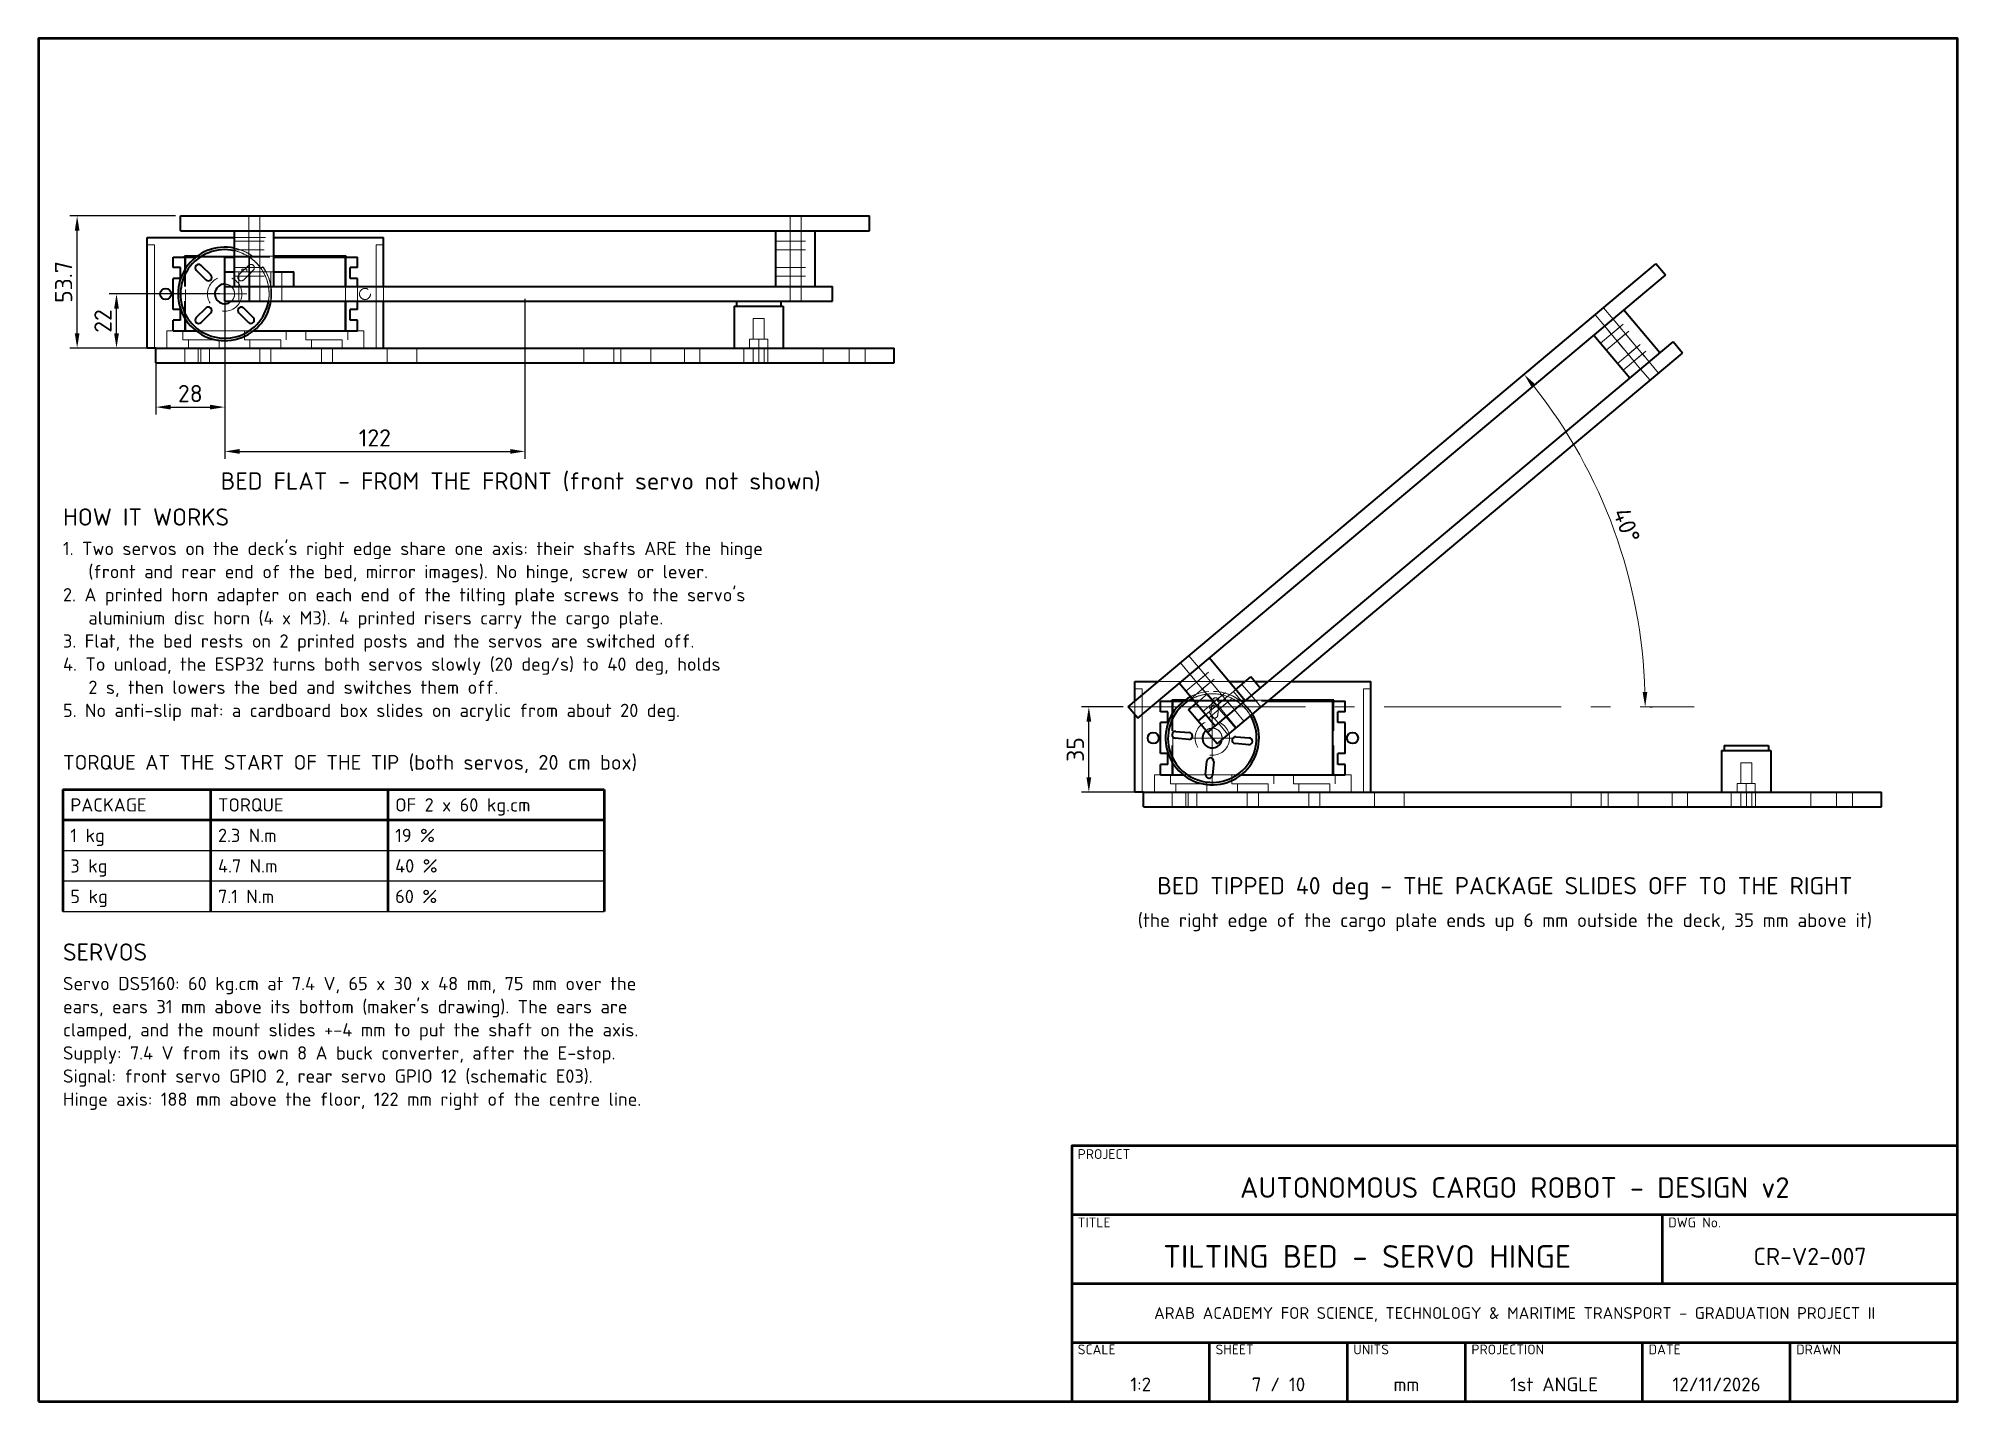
# Paper-space layout '07 TILTING BED' of a CAD drawing. Header units: millimetres. Extents: x 20 to 410, y 10 to 287.
# The model-space entities are those that its viewports show. They can reach past a viewport. Long polylines and large blocks are cut down to what shows.
import ezdxf
from ezdxf.enums import TextEntityAlignment as Align

# ---------------------------------------------------------------- set-up
doc = ezdxf.new("R2010")
doc.units = ezdxf.units.MM
doc.linetypes.add('CENTER_ISO', pattern=[26, 18, -3, 2, -3])
doc.linetypes.add('HIDDEN_ISO', pattern=[4.5, 3, -1.5])
for name, color, linetype, lineweight in [('2D-HIDDEN', 8, 'HIDDEN_ISO', 18), ('2D-VISIBLE', 7, 'Continuous', 35), ('CENTER', 1, 'CENTER_ISO', 18), ('DIMENSIONS', 4, 'Continuous', 18), ('TEXT', 7, 'Continuous', 25), ('TITLEBLOCK', 7, 'Continuous', 50)]:
    doc.layers.add(name, color=color, linetype=linetype, lineweight=lineweight)
doc.layers.add('VIEWPORTS', color=8, linetype='Continuous', lineweight=13, plot=False)
doc.styles.add('ISO', font='isocpeur.ttf')
doc.styles.add('OpenSansCondensed-Light', font='OpenSansCondensed-Light.ttf')
doc.dimstyles.new('EZ_CURVED', dxfattribs={"dimtxt": 0.25, "dimasz": 0.25, "dimexe": 0.375, "dimexo": 0.125, "dimgap": 0.1, "dimtad": 1, "dimlfac": 100, "dimzin": 12, "dimdsep": 46, "dimtxsty": 'OpenSansCondensed-Light', "dimcen": 2.5, "dimazin": 2, "dimtfac": 0.5, "dimtmove": 2, "dimatfit": 3, "dimarcsym": 2})
doc.dimstyles.new('EZDXF', dxfattribs={"dimtxt": 0.25, "dimasz": 0.175, "dimexe": 0.375, "dimexo": 0.125, "dimgap": 0.1, "dimtad": 1, "dimlfac": 100, "dimzin": 12, "dimdsep": 46, "dimtxsty": 'OpenSansCondensed-Light', "dimblk": 'ARCHTICK', "dimcen": 2.5, "dimazin": 3, "dimtfac": 0.5, "dimtmove": 2, "dimatfit": 3})

psp = doc.layouts.new('07 TILTING BED')

# ---------------------------------------------------------------- texts
at = {"layer": 'TEXT', "style": 'ISO'}
for s, height, p in [('BED FLAT - FROM THE FRONT (front servo not shown)', 3.5, (118, 197.07)), ('BED TIPPED 40 deg - THE PACKAGE SLIDES OFF TO THE RIGHT', 3.5, (318, 114.83)), ('(the right edge of the cargo plate ends up 6 mm outside the deck, 35 mm above it)', 2.8, (318, 107.83)), ('AUTONOMOUS CARGO ROBOT - DESIGN v2', 4.2, (320, 53.5)), ('TILTING BED - SERVO HINGE', 4.6, (290, 39.5)), ('CR-V2-007', 3.5, (380, 39.5)), ('ARAB ACADEMY FOR SCIENCE, TECHNOLOGY & MARITIME TRANSPORT - GRADUATION PROJECT II', 2.4, (320, 28)), ('1:2', 2.8, (244, 13.5)), ('7 / 10', 2.8, (272, 13.5)), ('mm', 2.8, (298, 13.5)), ('1st ANGLE', 2.8, (328, 13.5)), ('12/11/2026', 2.8, (361, 13.5))]:
    psp.add_text(s, height=height, dxfattribs=at).set_placement(p, align=Align.MIDDLE_CENTER)
for s, height, p in [('HOW IT WORKS', 3.5, (25, 188)), ("1. Two servos on the deck's right edge share one axis: their shafts ARE the hinge", 2.7, (25, 182)), ('   (front and rear end of the bed, mirror images). No hinge, screw or lever.', 2.7, (25, 177.3)), ("2. A printed horn adapter on each end of the tilting plate screws to the servo's", 2.7, (25, 172.6)), ('   aluminium disc horn (4 x M3). 4 printed risers carry the cargo plate.', 2.7, (25, 167.9)), ('3. Flat, the bed rests on 2 printed posts and the servos are switched off.', 2.7, (25, 163.2)), ('4. To unload, the ESP32 turns both servos slowly (20 deg/s) to 40 deg, holds', 2.7, (25, 158.5)), ('   2 s, then lowers the bed and switches them off.', 2.7, (25, 153.8)), ('5. No anti-slip mat: a cardboard box slides on acrylic from about 20 deg.', 2.7, (25, 149.1)), ('TORQUE AT THE START OF THE TIP (both servos, 20 cm box)', 3, (25, 138.4)), ('PACKAGE', 2.7, (26.5, 129.9)), ('TORQUE', 2.7, (56.5, 129.9)), ('OF 2 x 60 kg.cm', 2.7, (92.5, 129.9)), ('1 kg', 2.7, (26.5, 123.7)), ('2.3 N.m', 2.7, (56.5, 123.7)), ('19 %', 2.7, (92.5, 123.7)), ('3 kg', 2.7, (26.5, 117.5)), ('4.7 N.m', 2.7, (56.5, 117.5)), ('40 %', 2.7, (92.5, 117.5)), ('5 kg', 2.7, (26.5, 111.3)), ('7.1 N.m', 2.7, (56.5, 111.3)), ('60 %', 2.7, (92.5, 111.3)), ('SERVOS', 3.5, (25, 99.6)), ('Servo DS5160: 60 kg.cm at 7.4 V, 65 x 30 x 48 mm, 75 mm over the', 2.7, (25, 93.6)), ("ears, ears 31 mm above its bottom (maker's drawing). The ears are", 2.7, (25, 88.9)), ('clamped, and the mount slides +-4 mm to put the shaft on the axis.', 2.7, (25, 84.2)), ('Supply: 7.4 V from its own 8 A buck converter, after the E-stop.', 2.7, (25, 79.5)), ('Signal: front servo GPIO 2, rear servo GPIO 12 (schematic E03).', 2.7, (25, 74.8)), ('Hinge axis: 188 mm above the floor, 122 mm right of the centre line.', 2.7, (25, 70.1)), ('PROJECT', 2, (231.2, 59.3)), ('TITLE', 2, (231.2, 45.4)), ('DWG No.', 2, (351.2, 45.4)), ('SCALE', 2, (231.2, 19.6)), ('SHEET', 2, (259.2, 19.6)), ('UNITS', 2, (287.2, 19.6)), ('PROJECTION', 2, (311.2, 19.6)), ('DATE', 2, (347.2, 19.6)), ('DRAWN', 2, (377.2, 19.6))]:
    psp.add_text(s, height=height, dxfattribs=at).set_placement(p)

msp = doc.modelspace()

# ---------------------------------------------------------------- blocks, each defined once
blk = doc.blocks.new('_CLOSEDFILLED')
at = {"color": 0, "linetype": 'BYBLOCK'}
blk.add_solid([(-1, 0.16), (0, 0), (-1, -0.16)], dxfattribs=at)
blk = doc.blocks.new('*D19')
at = {"color": 4}
for p, q in [((9385.75, 171.15), (9385.75, 124.15)), ((9357.75, 149.15), (9357.75, 124.15)), ((9363.75, 127.15), (9379.75, 127.15))]:
    blk.add_line(p, q, dxfattribs=at)
at = {"layer": 'Defpoints'}
for p in [(9385.75, 173.15), (9357.75, 151.15), (9357.75, 127.15)]:
    blk.add_point(p, dxfattribs=at)
at = {"layer": 'DIMENSIONS', "color": 4, "xscale": 6, "yscale": 6, "rotation": 180}
blk.add_blockref('_CLOSEDFILLED', (9357.75, 127.15), dxfattribs=at)
at = {"layer": 'DIMENSIONS', "color": 4, "xscale": 6, "yscale": 6}
blk.add_blockref('_CLOSEDFILLED', (9385.75, 127.15), dxfattribs=at)
at = {"layer": 'DIMENSIONS', "color": 7, "insert": (9371.75, 132.65), "char_height": 7, "attachment_point": 5, "style": 'ISO'}
blk.add_mtext('28', dxfattribs=at)
blk = doc.blocks.new('*D20')
at = {"color": 4}
for p, q in [((9385.75, 171.15), (9385.75, 106.15)), ((9507.75, 171.15), (9507.75, 106.15)), ((9391.75, 109.15), (9501.75, 109.15))]:
    blk.add_line(p, q, dxfattribs=at)
at = {"layer": 'Defpoints'}
for p in [(9385.75, 173.15), (9507.75, 173.15), (9385.75, 109.15)]:
    blk.add_point(p, dxfattribs=at)
at = {"layer": 'DIMENSIONS', "color": 4, "xscale": 6, "yscale": 6, "rotation": 180}
blk.add_blockref('_CLOSEDFILLED', (9385.75, 109.15), dxfattribs=at)
at = {"layer": 'DIMENSIONS', "color": 4, "xscale": 6, "yscale": 6}
blk.add_blockref('_CLOSEDFILLED', (9507.75, 109.15), dxfattribs=at)
at = {"layer": 'DIMENSIONS', "color": 7, "insert": (9446.75, 114.65), "char_height": 7, "attachment_point": 5, "style": 'ISO'}
blk.add_mtext('122', dxfattribs=at)
blk = doc.blocks.new('*D21')
at = {"color": 4}
for p, q in [((9383.75, 173.15), (9338.75, 173.15)), ((9341.75, 157.15), (9341.75, 167.15)), ((9355.75, 151.15), (9338.75, 151.15))]:
    blk.add_line(p, q, dxfattribs=at)
at = {"layer": 'Defpoints'}
for p in [(9385.75, 173.15), (9341.75, 151.15), (9357.75, 151.15)]:
    blk.add_point(p, dxfattribs=at)
at = {"layer": 'DIMENSIONS', "color": 4, "xscale": 6, "yscale": 6}
for p, rotation in [((9341.75, 173.15), 90), ((9341.75, 151.15), 270)]:
    blk.add_blockref('_CLOSEDFILLED', p, dxfattribs=dict(at, rotation=rotation))
at = {"layer": 'DIMENSIONS', "color": 7, "insert": (9336.25, 162.15), "char_height": 7, "attachment_point": 5, "rotation": 90, "style": 'ISO'}
blk.add_mtext('22', dxfattribs=at)
blk = doc.blocks.new('*D22')
at = {"color": 4}
for p, q in [((9365.75, 204.85), (9322.75, 204.85)), ((9325.75, 157.15), (9325.75, 198.85)), ((9355.75, 151.15), (9322.75, 151.15))]:
    blk.add_line(p, q, dxfattribs=at)
at = {"layer": 'Defpoints'}
for p in [(9367.75, 204.85), (9325.75, 151.15), (9357.75, 151.15)]:
    blk.add_point(p, dxfattribs=at)
at = {"layer": 'DIMENSIONS', "color": 4, "xscale": 6, "yscale": 6}
for p, rotation in [((9325.75, 204.85), 90), ((9325.75, 151.15), 270)]:
    blk.add_blockref('_CLOSEDFILLED', p, dxfattribs=dict(at, rotation=rotation))
at = {"layer": 'DIMENSIONS', "color": 7, "insert": (9320.25, 178), "char_height": 7, "attachment_point": 5, "rotation": 90, "style": 'ISO'}
blk.add_mtext('53.7', dxfattribs=at)
blk = doc.blocks.new('*D24')
at = {"color": 4}
for p, q in [((9750.92, 5.37), (9733.92, 5.37)), ((9736.92, -23.35), (9736.92, -0.63)), ((9757.08, -29.35), (9733.92, -29.35))]:
    blk.add_line(p, q, dxfattribs=at)
at = {"layer": 'Defpoints'}
for p in [(9752.92, 5.37), (9736.92, -29.35), (9759.08, -29.35)]:
    blk.add_point(p, dxfattribs=at)
at = {"layer": 'DIMENSIONS', "color": 4, "xscale": 6, "yscale": 6}
for p, rotation in [((9736.92, 5.37), 90), ((9736.92, -29.35), 270)]:
    blk.add_blockref('_CLOSEDFILLED', p, dxfattribs=dict(at, rotation=rotation))
at = {"layer": 'DIMENSIONS', "color": 7, "insert": (9731.42, -11.99), "char_height": 7, "attachment_point": 5, "rotation": 90, "style": 'ISO'}
blk.add_mtext('35', dxfattribs=at)

# ---------------------------------------------------------------- dimensions: what is measured, and where the dimension line sits
at = {"layer": 'DIMENSIONS'}
for base, p1, p2, override, picture, middle in [((9325.75, 151.15), (9357.75, 151.15), (9367.75, 204.85), {"dimscale": 2, "dimtxt": 3.5, "dimasz": 3, "dimexe": 1.5, "dimexo": 1, "dimgap": 1, "dimtad": 1, "dimtih": 0, "dimtoh": 0, "dimdec": 1, "dimlfac": 1, "dimzin": 8, "dimdsep": 46, "dimpost": '', "dimtxsty": 'ISO', "dimtsz": 0, "dimdle": 0, "dimclrd": 4, "dimclre": 4, "dimclrt": 7}, '*D22', (9320.25, 178)), ((9341.75, 151.15), (9357.75, 151.15), (9385.75, 173.15), {"dimscale": 2, "dimtxt": 3.5, "dimasz": 3, "dimexe": 1.5, "dimexo": 1, "dimgap": 1, "dimtad": 1, "dimtih": 0, "dimtoh": 0, "dimdec": 0, "dimlfac": 1, "dimzin": 8, "dimdsep": 46, "dimpost": '', "dimtxsty": 'ISO', "dimtsz": 0, "dimdle": 0, "dimclrd": 4, "dimclre": 4, "dimclrt": 7}, '*D21', (9336.25, 162.15)), ((9736.92, -29.35), (9759.08, -29.35), (9752.92, 5.37), {"dimscale": 2, "dimtxt": 3.5, "dimasz": 3, "dimexe": 1.5, "dimexo": 1, "dimgap": 1, "dimtad": 1, "dimtih": 0, "dimtoh": 0, "dimdec": 0, "dimlfac": 1, "dimzin": 8, "dimdsep": 46, "dimpost": '', "dimtxsty": 'ISO', "dimtsz": 0, "dimdle": 0, "dimclrd": 4, "dimclre": 4, "dimclrt": 7}, '*D24', (9731.42, -11.99))]:
    dim = msp.add_linear_dim(base=base, p1=p1, p2=p2, angle=90, dimstyle='EZDXF', override=override, dxfattribs=at)
    dim.commit()
    dim.dimension.update_dxf_attribs({"geometry": picture, "text_midpoint": middle})
for base, p1, p2, picture, middle in [((9357.75, 127.15), (9357.75, 151.15), (9385.75, 173.15), '*D19', (9371.75, 132.65)), ((9385.75, 109.15), (9385.75, 173.15), (9507.75, 173.15), '*D20', (9446.75, 114.65))]:
    dim = msp.add_linear_dim(base=base, p1=p1, p2=p2, dimstyle='EZDXF', override={"dimscale": 2, "dimtxt": 3.5, "dimasz": 3, "dimexe": 1.5, "dimexo": 1, "dimgap": 1, "dimtad": 1, "dimtih": 0, "dimtoh": 0, "dimdec": 0, "dimlfac": 1, "dimzin": 8, "dimdsep": 46, "dimpost": '', "dimtxsty": 'ISO', "dimtsz": 0, "dimdle": 0, "dimclrd": 4, "dimclre": 4, "dimclrt": 7}, dxfattribs=at)
    dim.commit()
    dim.dimension.update_dxf_attribs({"geometry": picture, "text_midpoint": middle})
msp.add_angular_dim_3p(base=(9950.35, 77.22), center=(9752.92, 5.37), p1=(9962.92, 5.37), p2=(9913.79, 140.35), dimstyle='EZ_CURVED', override={"dimscale": 2, "dimtxt": 3.5, "dimasz": 3, "dimexe": 1.5, "dimexo": 1, "dimgap": 1, "dimtad": 1, "dimtih": 0, "dimtoh": 0, "dimdec": 0, "dimlfac": 1, "dimzin": 8, "dimdsep": 46, "dimpost": '', "dimtxsty": 'ISO', "dimtsz": 0, "dimdle": 0, "dimclrd": 4, "dimclre": 4, "dimclrt": 7}, dxfattribs=at).render()

# ---------------------------------------------------------------- linework, layer by layer
at = {"layer": '2D-HIDDEN'}
for p, q in [((9367.75, 198.85), (9367.75, 204.85)), ((9367.75, 204.85), (9647.75, 204.85)), ((9395.5, 204.85), (9395.5, 198.85)), ((9395.5, 204.85), (9395.5, 198.85)), ((9395.5, 204.85), (9395.5, 198.85)), ((9395.5, 204.85), (9395.5, 198.85)), ((9400, 204.85), (9400, 198.85)), ((9400, 204.85), (9400, 198.85)), ((9400, 204.85), (9400, 198.85)), ((9400, 204.85), (9400, 198.85)), ((9615.5, 204.85), (9615.5, 198.85)), ((9615.5, 204.85), (9615.5, 198.85)), ((9615.5, 204.85), (9615.5, 198.85)), ((9615.5, 204.85), (9615.5, 198.85)), ((9620, 204.85), (9620, 198.85)), ((9620, 204.85), (9620, 198.85)), ((9620, 204.85), (9620, 198.85)), ((9620, 204.85), (9620, 198.85)), ((9647.75, 198.85), (9647.75, 204.85)), ((9354.25, 196.15), (9450.25, 196.15)), ((9354.25, 193.15), (9354.25, 196.15)), ((9367.75, 198.85), (9647.75, 198.85)), ((9389.75, 176.15), (9389.75, 198.85)), ((9389.75, 198.85), (9405.75, 198.85)), ((9389.75, 176.15), (9389.75, 198.85)), ((9389.75, 198.85), (9405.75, 198.85)), ((9389.75, 176.15), (9389.75, 198.85)), ((9389.75, 198.85), (9405.75, 198.85)), ((9389.75, 198.85), (9405.75, 198.85)), ((9389.75, 196.15), (9405.75, 196.15)), ((9395.5, 198.85), (9395.5, 183.95)), ((9395.5, 198.85), (9395.5, 183.95)), ((9395.5, 198.85), (9395.5, 194.65)), ((9395.5, 198.85), (9395.5, 194.65)), ((9395.5, 198.85), (9395.5, 194.65)), ((9395.5, 198.85), (9395.5, 194.65)), ((9395.5, 198.85), (9395.5, 183.95)), ((9395.5, 198.85), (9395.5, 183.95)), ((9400, 198.85), (9400, 183.95)), ((9400, 198.85), (9400, 183.95)), ((9400, 198.85), (9400, 194.65)), ((9400, 198.85), (9400, 194.65)), ((9400, 198.85), (9400, 194.65)), ((9400, 198.85), (9400, 194.65)), ((9400, 198.85), (9400, 183.95)), ((9400, 198.85), (9400, 183.95)), ((9405.75, 176.15), (9405.75, 198.85)), ((9405.75, 176.15), (9405.75, 198.85)), ((9405.75, 176.15), (9405.75, 198.85)), ((9450.25, 193.15), (9450.25, 196.15)), ((9609.75, 176.15), (9609.75, 198.85)), ((9609.75, 198.85), (9625.75, 198.85)), ((9609.75, 176.15), (9609.75, 198.85)), ((9609.75, 198.85), (9625.75, 198.85)), ((9609.75, 176.15), (9609.75, 198.85)), ((9609.75, 198.85), (9625.75, 198.85)), ((9609.75, 198.85), (9625.75, 198.85)), ((9615.5, 198.85), (9615.5, 183.95)), ((9615.5, 198.85), (9615.5, 183.95)), ((9615.5, 198.85), (9615.5, 194.65)), ((9615.5, 198.85), (9615.5, 194.65)), ((9615.5, 198.85), (9615.5, 194.65)), ((9615.5, 198.85), (9615.5, 194.65)), ((9615.5, 198.85), (9615.5, 183.95)), ((9615.5, 198.85), (9615.5, 183.95)), ((9620, 198.85), (9620, 183.95)), ((9620, 198.85), (9620, 183.95)), ((9620, 198.85), (9620, 194.65)), ((9620, 198.85), (9620, 194.65)), ((9620, 198.85), (9620, 194.65)), ((9620, 198.85), (9620, 194.65)), ((9620, 198.85), (9620, 183.95)), ((9620, 198.85), (9620, 183.95)), ((9625.75, 176.15), (9625.75, 198.85)), ((9625.75, 176.15), (9625.75, 198.85)), ((9625.75, 176.15), (9625.75, 198.85)), ((9354.25, 151.15), (9354.25, 193.15)), ((9354.25, 193.15), (9357.25, 193.15)), ((9357.25, 193.15), (9357.25, 151.15)), ((9357.25, 151.15), (9357.25, 193.15)), ((9364.75, 188.15), (9369.75, 188.15)), ((9364.75, 183.85), (9364.75, 188.15)), ((9435.15, 188.55), (9369.35, 188.55)), ((9369.35, 158.15), (9369.35, 188.55)), ((9369.35, 158.15), (9369.35, 188.15)), ((9369.75, 188.15), (9369.75, 158.15)), ((9369.75, 188.15), (9434.75, 188.15)), ((9369.75, 188.15), (9369.75, 158.15)), ((9369.75, 158.15), (9369.75, 188.15)), ((9374.09, 188.15), (9405.75, 188.15)), ((9405.75, 188.55), (9374.62, 188.55)), ((9395.7, 188.15), (9385.75, 188.15)), ((9385.75, 188.15), (9385.75, 177.15)), ((9389.75, 194.65), (9389.75, 191.05)), ((9389.75, 194.65), (9389.75, 191.05)), ((9389.75, 194.65), (9389.75, 191.05)), ((9389.75, 194.65), (9389.75, 191.05)), ((9389.75, 194.65), (9405.75, 194.65)), ((9389.75, 194.65), (9405.75, 194.65)), ((9389.75, 194.65), (9405.75, 194.65)), ((9389.75, 194.65), (9405.75, 194.65)), ((9389.75, 194.65), (9389.75, 191.05)), ((9389.75, 194.65), (9389.75, 191.05)), ((9389.75, 194.65), (9389.75, 191.05)), ((9389.75, 194.65), (9389.75, 191.05)), ((9389.75, 194.65), (9405.75, 194.65)), ((9389.75, 194.65), (9405.75, 194.65)), ((9389.75, 194.65), (9405.75, 194.65)), ((9389.75, 194.65), (9405.75, 194.65)), ((9389.75, 191.05), (9405.75, 191.05)), ((9389.75, 191.05), (9405.75, 191.05)), ((9389.75, 191.05), (9405.75, 191.05)), ((9389.75, 191.05), (9405.75, 191.05)), ((9389.75, 191.05), (9405.75, 191.05)), ((9389.75, 191.05), (9405.75, 191.05)), ((9389.75, 191.05), (9405.75, 191.05)), ((9389.75, 191.05), (9405.75, 191.05)), ((9389.75, 188.15), (9395.75, 188.15)), ((9395.5, 191.05), (9395.5, 176.15)), ((9395.5, 191.05), (9395.5, 176.15)), ((9395.5, 191.05), (9395.5, 176.15)), ((9395.5, 191.05), (9395.5, 176.15)), ((9395.7, 188.15), (9395.75, 188.15)), ((9395.75, 188.12), (9395.75, 188.15)), ((9395.75, 182.15), (9395.75, 188.15)), ((9395.75, 185.02), (9395.75, 188.12)), ((9400, 191.05), (9400, 176.15)), ((9400, 191.05), (9400, 176.15)), ((9400, 191.05), (9400, 176.15)), ((9400, 191.05), (9400, 176.15)), ((9405.75, 194.65), (9405.75, 191.05)), ((9405.75, 194.65), (9405.75, 191.05)), ((9405.75, 194.65), (9405.75, 191.05)), ((9405.75, 194.65), (9405.75, 191.05)), ((9405.75, 194.65), (9405.75, 191.05)), ((9405.75, 194.65), (9405.75, 191.05)), ((9405.75, 194.65), (9405.75, 191.05)), ((9405.75, 194.65), (9405.75, 191.05)), ((9434.75, 188.15), (9439.75, 188.15)), ((9434.75, 188.15), (9434.75, 158.15)), ((9434.75, 158.15), (9434.75, 188.15)), ((9434.75, 188.15), (9434.75, 158.15)), ((9435.15, 158.15), (9435.15, 188.55)), ((9435.15, 158.15), (9435.15, 188.15)), ((9439.75, 183.85), (9439.75, 188.15)), ((9447.25, 193.15), (9450.25, 193.15)), ((9447.25, 193.15), (9447.25, 151.15)), ((9447.25, 151.15), (9447.25, 193.15)), ((9450.25, 151.15), (9450.25, 193.15)), ((9609.75, 194.65), (9609.75, 191.05)), ((9609.75, 194.65), (9609.75, 191.05)), ((9609.75, 194.65), (9609.75, 191.05)), ((9609.75, 194.65), (9609.75, 191.05)), ((9609.75, 194.65), (9625.75, 194.65)), ((9609.75, 194.65), (9625.75, 194.65)), ((9609.75, 194.65), (9625.75, 194.65)), ((9609.75, 194.65), (9625.75, 194.65)), ((9609.75, 194.65), (9609.75, 191.05)), ((9609.75, 194.65), (9609.75, 191.05)), ((9609.75, 194.65), (9609.75, 191.05)), ((9609.75, 194.65), (9609.75, 191.05)), ((9609.75, 194.65), (9625.75, 194.65)), ((9609.75, 194.65), (9625.75, 194.65)), ((9609.75, 194.65), (9625.75, 194.65)), ((9609.75, 194.65), (9625.75, 194.65)), ((9609.75, 191.05), (9625.75, 191.05)), ((9609.75, 191.05), (9625.75, 191.05)), ((9609.75, 191.05), (9625.75, 191.05)), ((9609.75, 191.05), (9625.75, 191.05)), ((9609.75, 191.05), (9625.75, 191.05)), ((9609.75, 191.05), (9625.75, 191.05)), ((9609.75, 191.05), (9625.75, 191.05)), ((9609.75, 191.05), (9625.75, 191.05)), ((9615.5, 191.05), (9615.5, 176.15)), ((9615.5, 191.05), (9615.5, 176.15)), ((9615.5, 191.05), (9615.5, 176.15)), ((9615.5, 191.05), (9615.5, 176.15)), ((9620, 191.05), (9620, 176.15)), ((9620, 191.05), (9620, 176.15)), ((9620, 191.05), (9620, 176.15)), ((9620, 191.05), (9620, 176.15)), ((9625.75, 194.65), (9625.75, 191.05)), ((9625.75, 194.65), (9625.75, 191.05)), ((9625.75, 194.65), (9625.75, 191.05)), ((9625.75, 194.65), (9625.75, 191.05)), ((9625.75, 194.65), (9625.75, 191.05)), ((9625.75, 194.65), (9625.75, 191.05)), ((9625.75, 194.65), (9625.75, 191.05)), ((9625.75, 194.65), (9625.75, 191.05)), ((9367.75, 183.85), (9364.75, 183.85)), ((9364.75, 166.85), (9364.75, 179.45)), ((9367.75, 179.45), (9364.75, 179.45)), ((9367.75, 179.45), (9367.75, 183.85)), ((9369.75, 162.9), (9369.75, 183.4)), ((9374.15, 182.77), (9378.04, 178.88)), ((9380.02, 180.86), (9376.13, 184.75)), ((9385.75, 182.15), (9392.72, 182.15)), ((9389.75, 183.95), (9389.75, 180.35)), ((9389.75, 183.95), (9389.75, 180.35)), ((9389.75, 183.95), (9389.75, 180.35)), ((9389.75, 183.95), (9389.75, 180.35)), ((9389.75, 183.95), (9405.75, 183.95)), ((9389.75, 183.95), (9405.75, 183.95)), ((9389.75, 183.95), (9405.75, 183.95)), ((9389.75, 183.95), (9405.75, 183.95)), ((9389.75, 183.95), (9389.75, 180.35)), ((9389.75, 183.95), (9389.75, 180.35)), ((9389.75, 183.95), (9389.75, 180.35)), ((9389.75, 183.95), (9389.75, 180.35)), ((9389.75, 183.95), (9405.75, 183.95)), ((9389.75, 183.95), (9405.75, 183.95)), ((9389.75, 183.95), (9405.75, 183.95)), ((9389.75, 183.95), (9405.75, 183.95)), ((9389.75, 182.15), (9405.75, 182.15)), ((9389.75, 180.35), (9405.75, 180.35)), ((9389.75, 180.35), (9405.75, 180.35)), ((9389.75, 180.35), (9405.75, 180.35)), ((9389.75, 180.35), (9405.75, 180.35)), ((9389.75, 180.35), (9405.75, 180.35)), ((9389.75, 180.35), (9405.75, 180.35)), ((9389.75, 180.35), (9405.75, 180.35)), ((9389.75, 180.35), (9405.75, 180.35)), ((9395.37, 184.75), (9391.48, 180.86)), ((9391.48, 180.86), (9395.37, 184.75)), ((9391.5, 182.15), (9391.5, 176.15)), ((9392.72, 183.15), (9392.72, 182.15)), ((9394.78, 183.15), (9392.72, 183.15)), ((9393.46, 178.88), (9397.35, 182.77)), ((9396.73, 182.15), (9393.46, 178.88)), ((9394.78, 183.15), (9394.78, 182.15)), ((9394.78, 182.15), (9395.75, 182.15)), ((9395.5, 180.35), (9395.5, 176.15)), ((9395.5, 180.35), (9395.5, 176.15)), ((9395.5, 180.35), (9395.5, 176.15)), ((9395.5, 180.35), (9395.5, 176.15)), ((9395.75, 182.15), (9395.75, 185.02)), ((9396.73, 182.15), (9395.75, 182.15)), ((9396, 182.15), (9396, 176.15)), ((9397.35, 182.77), (9396.73, 182.15)), ((9401.34, 182.15), (9396.73, 182.15)), ((9400, 180.35), (9400, 176.15)), ((9400, 180.35), (9400, 176.15)), ((9400, 180.35), (9400, 176.15)), ((9400, 180.35), (9400, 176.15)), ((9401.34, 182.15), (9413.75, 182.15)), ((9404.5, 182.15), (9404.5, 176.15)), ((9405.75, 183.95), (9405.75, 180.35)), ((9405.75, 183.95), (9405.75, 180.35)), ((9405.75, 183.95), (9405.75, 180.35)), ((9405.75, 183.95), (9405.75, 180.35)), ((9405.75, 183.95), (9405.75, 180.35)), ((9405.75, 183.95), (9405.75, 180.35)), ((9405.75, 183.95), (9405.75, 180.35)), ((9405.75, 183.95), (9405.75, 180.35)), ((9409, 182.15), (9409, 176.15)), ((9413.75, 176.15), (9413.75, 182.15)), ((9439.75, 183.85), (9436.75, 183.85)), ((9436.75, 179.45), (9436.75, 183.85)), ((9439.75, 179.45), (9436.75, 179.45)), ((9439.75, 166.85), (9439.75, 179.45)), ((9609.75, 183.95), (9609.75, 180.35)), ((9609.75, 183.95), (9609.75, 180.35)), ((9609.75, 183.95), (9609.75, 180.35)), ((9609.75, 183.95), (9609.75, 180.35)), ((9609.75, 183.95), (9625.75, 183.95)), ((9609.75, 183.95), (9625.75, 183.95)), ((9609.75, 183.95), (9625.75, 183.95)), ((9609.75, 183.95), (9625.75, 183.95)), ((9609.75, 183.95), (9609.75, 180.35)), ((9609.75, 183.95), (9609.75, 180.35)), ((9609.75, 183.95), (9609.75, 180.35)), ((9609.75, 183.95), (9609.75, 180.35)), ((9609.75, 183.95), (9625.75, 183.95)), ((9609.75, 183.95), (9625.75, 183.95)), ((9609.75, 183.95), (9625.75, 183.95)), ((9609.75, 183.95), (9625.75, 183.95)), ((9609.75, 180.35), (9625.75, 180.35)), ((9609.75, 180.35), (9625.75, 180.35)), ((9609.75, 180.35), (9625.75, 180.35)), ((9609.75, 180.35), (9625.75, 180.35)), ((9609.75, 180.35), (9625.75, 180.35)), ((9609.75, 180.35), (9625.75, 180.35)), ((9609.75, 180.35), (9625.75, 180.35)), ((9609.75, 180.35), (9625.75, 180.35)), ((9615.5, 180.35), (9615.5, 176.15)), ((9615.5, 180.35), (9615.5, 176.15)), ((9615.5, 180.35), (9615.5, 176.15)), ((9615.5, 180.35), (9615.5, 176.15)), ((9620, 180.35), (9620, 176.15)), ((9620, 180.35), (9620, 176.15)), ((9620, 180.35), (9620, 176.15)), ((9620, 180.35), (9620, 176.15)), ((9625.75, 183.95), (9625.75, 180.35)), ((9625.75, 183.95), (9625.75, 180.35)), ((9625.75, 183.95), (9625.75, 180.35)), ((9625.75, 183.95), (9625.75, 180.35)), ((9625.75, 183.95), (9625.75, 180.35)), ((9625.75, 183.95), (9625.75, 180.35)), ((9625.75, 183.95), (9625.75, 180.35)), ((9625.75, 183.95), (9625.75, 180.35)), ((9752.92, 5.37), (9967.41, 185.35)), ((9756.77, 0.77), (9971.27, 180.75)), ((9971.27, 180.75), (9967.41, 185.35)), ((9385.75, 177.15), (9385.75, 176.15)), ((9385.75, 170.15), (9385.75, 176.15)), ((9385.75, 176.15), (9632.75, 176.15)), ((9385.75, 176.15), (9413.75, 176.15)), ((9385.75, 176.15), (9388.4, 176.15)), ((9403.5, 176.15), (9388.4, 176.15)), ((9389.75, 176.15), (9405.75, 176.15)), ((9389.75, 176.15), (9405.75, 176.15)), ((9389.75, 176.15), (9405.75, 176.15)), ((9389.75, 176.15), (9405.75, 176.15)), ((9391.5, 176.15), (9391.5, 170.15)), ((9391.5, 176.15), (9391.5, 170.15)), ((9395.5, 176.15), (9395.5, 170.15)), ((9395.5, 176.15), (9395.5, 170.15)), ((9395.5, 176.15), (9395.5, 170.15)), ((9395.5, 176.15), (9395.5, 170.15)), ((9396, 176.15), (9396, 170.15)), ((9396, 176.15), (9396, 170.15)), ((9400, 176.15), (9400, 170.15)), ((9400, 176.15), (9400, 170.15)), ((9400, 176.15), (9400, 170.15)), ((9400, 176.15), (9400, 170.15)), ((9403.5, 176.15), (9413.75, 176.15)), ((9404.5, 176.15), (9404.5, 170.15)), ((9404.5, 176.15), (9404.5, 170.15)), ((9409, 176.15), (9409, 170.15)), ((9409, 176.15), (9409, 170.15)), ((9434.75, 170.15), (9434.75, 176.15)), ((9439.75, 170.15), (9439.75, 176.15)), ((9450.25, 170.15), (9450.25, 176.15)), ((9609.75, 176.15), (9625.75, 176.15)), ((9609.75, 176.15), (9625.75, 176.15)), ((9609.75, 176.15), (9625.75, 176.15)), ((9609.75, 176.15), (9625.75, 176.15)), ((9615.5, 176.15), (9615.5, 170.15)), ((9615.5, 176.15), (9615.5, 170.15)), ((9615.5, 176.15), (9615.5, 170.15)), ((9615.5, 176.15), (9615.5, 170.15)), ((9620, 176.15), (9620, 170.15)), ((9620, 176.15), (9620, 170.15)), ((9620, 176.15), (9620, 170.15)), ((9620, 176.15), (9620, 170.15)), ((9632.75, 170.15), (9632.75, 176.15)), ((9367.75, 166.85), (9364.75, 166.85)), ((9367.75, 162.45), (9367.75, 166.85)), ((9378.04, 167.42), (9374.15, 163.53)), ((9376.13, 161.55), (9380.02, 165.44)), ((9385.75, 170.15), (9632.75, 170.15)), ((9391.48, 165.44), (9395.37, 161.55)), ((9397.35, 163.53), (9393.46, 167.42)), ((9439.75, 166.85), (9436.75, 166.85)), ((9436.75, 162.45), (9436.75, 166.85)), ((9592.75, 168.15), (9592.75, 151.15)), ((9593.75, 170.15), (9593.75, 168.15)), ((9611.75, 170.15), (9611.75, 168.15)), ((9612.75, 168.15), (9612.75, 151.15)), ((9942.16, 156.32), (9954.41, 166.61)), ((9942.16, 156.32), (9954.41, 166.61)), ((9942.16, 156.32), (9954.41, 166.61)), ((9942.16, 156.32), (9954.41, 166.61)), ((9942.7, 164.62), (9946.56, 160.02)), ((9942.7, 164.62), (9946.56, 160.02)), ((9942.7, 164.62), (9946.56, 160.02)), ((9942.7, 164.62), (9946.56, 160.02)), ((9946.15, 167.51), (9950.01, 162.91)), ((9946.15, 167.51), (9950.01, 162.91)), ((9946.15, 167.51), (9950.01, 162.91)), ((9946.15, 167.51), (9950.01, 162.91)), ((9969, 149.22), (9954.41, 166.61)), ((9969, 149.22), (9954.41, 166.61)), ((9969, 149.22), (9954.41, 166.61)), ((9369.35, 158.15), (9362.25, 158.15)), ((9362.25, 158.15), (9442.25, 158.15)), ((9362.25, 151.15), (9362.25, 158.15)), ((9362.25, 151.15), (9362.25, 158.15)), ((9364.75, 158.15), (9364.75, 162.45)), ((9367.75, 162.45), (9364.75, 162.45)), ((9364.75, 158.15), (9369.75, 158.15)), ((9368.75, 158.15), (9385.75, 158.15)), ((9368.75, 158.15), (9385.75, 158.15)), ((9368.75, 154.55), (9368.75, 158.15)), ((9368.75, 154.55), (9368.75, 158.15)), ((9435.15, 158.15), (9369.35, 158.15)), ((9369.75, 158.15), (9434.75, 158.15)), ((9374.09, 158.15), (9397.41, 158.15)), ((9385.75, 154.55), (9385.75, 158.15)), ((9385.75, 154.55), (9385.75, 158.15)), ((9393.75, 158.15), (9410.75, 158.15)), ((9393.75, 158.15), (9410.75, 158.15)), ((9393.75, 154.55), (9393.75, 158.15)), ((9393.75, 154.55), (9393.75, 158.15)), ((9410.75, 154.55), (9410.75, 158.15)), ((9410.75, 154.55), (9410.75, 158.15)), ((9418.75, 158.15), (9435.75, 158.15)), ((9418.75, 158.15), (9435.75, 158.15)), ((9418.75, 154.55), (9418.75, 158.15)), ((9418.75, 154.55), (9418.75, 158.15)), ((9434.75, 158.15), (9439.75, 158.15)), ((9442.25, 158.15), (9435.15, 158.15)), ((9435.75, 154.55), (9435.75, 158.15)), ((9435.75, 154.55), (9435.75, 158.15)), ((9439.75, 162.45), (9436.75, 162.45)), ((9439.75, 158.15), (9439.75, 162.45)), ((9442.25, 151.15), (9442.25, 158.15)), ((9442.25, 151.15), (9442.25, 158.15)), ((9600.5, 163.15), (9600.5, 154.75)), ((9600.5, 163.15), (9600.5, 154.75)), ((9605, 163.15), (9605, 154.75)), ((9605, 163.15), (9605, 154.75)), ((9956.75, 138.94), (9942.16, 156.32)), ((9956.75, 138.94), (9942.16, 156.32)), ((9956.75, 138.94), (9942.16, 156.32)), ((9944.86, 153.11), (9957.11, 163.39)), ((9944.86, 153.11), (9957.11, 163.39)), ((9944.86, 153.11), (9957.11, 163.39)), ((9944.86, 153.11), (9957.11, 163.39)), ((9944.86, 153.11), (9957.11, 163.39)), ((9944.86, 153.11), (9957.11, 163.39)), ((9944.86, 153.11), (9957.11, 163.39)), ((9944.86, 153.11), (9957.11, 163.39)), ((9946.56, 160.02), (9956.14, 148.61)), ((9946.56, 160.02), (9956.14, 148.61)), ((9946.56, 160.02), (9949.26, 156.8)), ((9946.56, 160.02), (9949.26, 156.8)), ((9946.56, 160.02), (9949.26, 156.8)), ((9946.56, 160.02), (9949.26, 156.8)), ((9946.56, 160.02), (9956.14, 148.61)), ((9946.56, 160.02), (9956.14, 148.61)), ((9947.17, 150.35), (9959.43, 160.63)), ((9947.17, 150.35), (9959.43, 160.63)), ((9947.17, 150.35), (9959.43, 160.63)), ((9947.17, 150.35), (9959.43, 160.63)), ((9947.17, 150.35), (9959.43, 160.63)), ((9947.17, 150.35), (9959.43, 160.63)), ((9947.17, 150.35), (9959.43, 160.63)), ((9947.17, 150.35), (9959.43, 160.63)), ((9950.01, 162.91), (9959.59, 151.5)), ((9950.01, 162.91), (9959.59, 151.5)), ((9950.01, 162.91), (9952.71, 159.7)), ((9950.01, 162.91), (9952.71, 159.7)), ((9950.01, 162.91), (9952.71, 159.7)), ((9950.01, 162.91), (9952.71, 159.7)), ((9950.01, 162.91), (9959.59, 151.5)), ((9950.01, 162.91), (9959.59, 151.5)), ((9955.02, 156.94), (9964.6, 145.52)), ((9955.02, 156.94), (9964.6, 145.52)), ((9955.02, 156.94), (9964.6, 145.52)), ((9955.02, 156.94), (9964.6, 145.52)), ((9957.11, 163.39), (9959.43, 160.63)), ((9957.11, 163.39), (9959.43, 160.63)), ((9957.11, 163.39), (9959.43, 160.63)), ((9957.11, 163.39), (9959.43, 160.63)), ((9957.11, 163.39), (9959.43, 160.63)), ((9957.11, 163.39), (9959.43, 160.63)), ((9957.11, 163.39), (9959.43, 160.63)), ((9957.11, 163.39), (9959.43, 160.63)), ((9354.25, 151.15), (9357.25, 151.15)), ((9357.25, 151.15), (9362.25, 151.15)), ((9357.75, 145.15), (9357.75, 151.15)), ((9357.75, 151.15), (9657.75, 151.15)), ((9450.25, 151.15), (9357.75, 151.15)), ((9362.25, 151.15), (9442.25, 151.15)), ((9368.75, 154.55), (9385.75, 154.55)), ((9368.75, 154.55), (9385.75, 154.55)), ((9369.5, 151.15), (9369.5, 145.15)), ((9369.5, 151.15), (9369.5, 145.15)), ((9369.5, 151.15), (9369.5, 145.15)), ((9371, 154.55), (9371, 151.15)), ((9373.25, 154.55), (9381.25, 154.55)), ((9381.25, 154.55), (9373.25, 154.55)), ((9381.25, 151.15), (9373.25, 151.15)), ((9373.25, 151.15), (9381.25, 151.15)), ((9375, 151.15), (9375, 145.15)), ((9375, 151.15), (9375, 145.15)), ((9376, 151.15), (9376, 145.15)), ((9376, 151.15), (9376, 145.15)), ((9376, 151.15), (9376, 145.15)), ((9379.5, 151.15), (9379.5, 145.15)), ((9379.5, 151.15), (9379.5, 145.15)), ((9383.5, 154.55), (9383.5, 151.15)), ((9393.75, 154.55), (9410.75, 154.55)), ((9393.75, 154.55), (9410.75, 154.55)), ((9396, 154.55), (9396, 151.15)), ((9398.25, 154.55), (9406.25, 154.55)), ((9406.25, 154.55), (9398.25, 154.55)), ((9406.25, 151.15), (9398.25, 151.15)), ((9398.25, 151.15), (9406.25, 151.15)), ((9400, 151.15), (9400, 145.15)), ((9400, 151.15), (9400, 145.15)), ((9404.5, 151.15), (9404.5, 145.15)), ((9404.5, 151.15), (9404.5, 145.15)), ((9408.5, 154.55), (9408.5, 151.15)), ((9418.75, 154.55), (9435.75, 154.55)), ((9418.75, 154.55), (9435.75, 154.55)), ((9421, 154.55), (9421, 151.15)), ((9423.25, 154.55), (9431.25, 154.55)), ((9431.25, 154.55), (9423.25, 154.55)), ((9431.25, 151.15), (9423.25, 151.15)), ((9423.25, 151.15), (9431.25, 151.15)), ((9425, 151.15), (9425, 145.15)), ((9425, 151.15), (9425, 145.15)), ((9429.5, 151.15), (9429.5, 145.15)), ((9429.5, 151.15), (9429.5, 145.15)), ((9433.5, 154.55), (9433.5, 151.15)), ((9442.25, 151.15), (9447.25, 151.15)), ((9447.25, 151.15), (9450.25, 151.15)), ((9451.75, 151.15), (9463.75, 151.15)), ((9451.75, 151.15), (9463.75, 151.15)), ((9451.75, 151.15), (9463.75, 151.15)), ((9451.75, 151.15), (9463.75, 151.15)), ((9451.75, 145.15), (9451.75, 151.15)), ((9451.75, 145.15), (9451.75, 151.15)), ((9451.75, 145.15), (9451.75, 151.15)), ((9451.75, 145.15), (9451.75, 151.15)), ((9463.75, 145.15), (9463.75, 151.15)), ((9463.75, 145.15), (9463.75, 151.15)), ((9463.75, 145.15), (9463.75, 151.15)), ((9463.75, 145.15), (9463.75, 151.15)), ((9531.65, 151.15), (9531.65, 145.15)), ((9543.85, 151.15), (9543.85, 145.15)), ((9546.65, 151.15), (9546.65, 145.15)), ((9558.85, 151.15), (9558.85, 145.15)), ((9572.65, 151.15), (9572.65, 145.15)), ((9578.85, 151.15), (9578.85, 145.15)), ((9596.65, 151.15), (9596.65, 145.15)), ((9599.05, 151.15), (9599.05, 154.75)), ((9602.75, 154.75), (9599.05, 154.75)), ((9599.05, 151.15), (9599.05, 154.75)), ((9599.05, 154.75), (9602.75, 154.75)), ((9599.05, 151.15), (9599.05, 154.75)), ((9602.75, 154.75), (9599.05, 154.75)), ((9599.05, 151.15), (9599.05, 154.75)), ((9599.05, 154.75), (9602.75, 154.75)), ((9602.75, 151.15), (9599.05, 151.15)), ((9599.05, 151.15), (9602.75, 151.15)), ((9602.75, 151.15), (9599.05, 151.15)), ((9599.05, 151.15), (9602.75, 151.15)), ((9600.5, 151.15), (9600.5, 145.15)), ((9600.5, 151.15), (9600.5, 145.15)), ((9602.75, 151.15), (9602.75, 154.75)), ((9602.75, 154.75), (9606.45, 154.75)), ((9602.75, 151.15), (9602.75, 154.75)), ((9606.45, 154.75), (9602.75, 154.75)), ((9602.75, 151.15), (9602.75, 154.75)), ((9602.75, 154.75), (9606.45, 154.75)), ((9602.75, 151.15), (9602.75, 154.75)), ((9606.45, 154.75), (9602.75, 154.75)), ((9602.75, 151.15), (9606.45, 151.15)), ((9606.45, 151.15), (9602.75, 151.15)), ((9602.75, 151.15), (9606.45, 151.15)), ((9606.45, 151.15), (9602.75, 151.15)), ((9602.85, 151.15), (9602.85, 145.15)), ((9605, 151.15), (9605, 145.15)), ((9605, 151.15), (9605, 145.15)), ((9606.45, 151.15), (9606.45, 154.75)), ((9606.45, 151.15), (9606.45, 154.75)), ((9606.45, 151.15), (9606.45, 154.75)), ((9606.45, 151.15), (9606.45, 154.75)), ((9606.5, 151.15), (9606.5, 145.15)), ((9629, 151.15), (9629, 145.15)), ((9639.5, 151.15), (9639.5, 145.15)), ((9639.5, 151.15), (9639.5, 145.15)), ((9639.5, 151.15), (9639.5, 145.15)), ((9646, 151.15), (9646, 145.15)), ((9646, 151.15), (9646, 145.15)), ((9646, 151.15), (9646, 145.15)), ((9657.75, 145.15), (9657.75, 151.15)), ((9785.15, -5.05), (9974.37, 153.72)), ((9789.01, -9.65), (9978.22, 149.12)), ((9944.86, 153.11), (9947.17, 150.35)), ((9944.86, 153.11), (9947.17, 150.35)), ((9944.86, 153.11), (9947.17, 150.35)), ((9944.86, 153.11), (9947.17, 150.35)), ((9944.86, 153.11), (9947.17, 150.35)), ((9944.86, 153.11), (9947.17, 150.35)), ((9944.86, 153.11), (9947.17, 150.35)), ((9944.86, 153.11), (9947.17, 150.35)), ((9951.58, 154.05), (9961.15, 142.63)), ((9951.58, 154.05), (9961.15, 142.63)), ((9951.58, 154.05), (9961.15, 142.63)), ((9951.58, 154.05), (9961.15, 142.63)), ((9951.73, 144.91), (9963.99, 155.2)), ((9951.73, 144.91), (9963.99, 155.2)), ((9951.73, 144.91), (9963.99, 155.2)), ((9951.73, 144.91), (9963.99, 155.2)), ((9951.73, 144.91), (9963.99, 155.2)), ((9951.73, 144.91), (9963.99, 155.2)), ((9951.73, 144.91), (9963.99, 155.2)), ((9951.73, 144.91), (9963.99, 155.2)), ((9954.05, 142.15), (9966.31, 152.44)), ((9954.05, 142.15), (9966.31, 152.44)), ((9954.05, 142.15), (9966.31, 152.44)), ((9954.05, 142.15), (9966.31, 152.44)), ((9954.05, 142.15), (9966.31, 152.44)), ((9954.05, 142.15), (9966.31, 152.44)), ((9954.05, 142.15), (9966.31, 152.44)), ((9954.05, 142.15), (9966.31, 152.44)), ((9956.75, 138.94), (9969, 149.22)), ((9956.75, 138.94), (9969, 149.22)), ((9956.75, 138.94), (9969, 149.22)), ((9956.75, 138.94), (9969, 149.22)), ((9961.9, 148.74), (9964.6, 145.52)), ((9961.9, 148.74), (9964.6, 145.52)), ((9961.9, 148.74), (9964.6, 145.52)), ((9961.9, 148.74), (9964.6, 145.52)), ((9963.99, 155.2), (9966.31, 152.44)), ((9963.99, 155.2), (9966.31, 152.44)), ((9963.99, 155.2), (9966.31, 152.44)), ((9963.99, 155.2), (9966.31, 152.44)), ((9963.99, 155.2), (9966.31, 152.44)), ((9963.99, 155.2), (9966.31, 152.44)), ((9963.99, 155.2), (9966.31, 152.44)), ((9963.99, 155.2), (9966.31, 152.44)), ((9978.22, 149.12), (9974.37, 153.72)), ((9357.75, 145.15), (9657.75, 145.15)), ((9451.75, 145.15), (9463.75, 145.15)), ((9451.75, 145.15), (9463.75, 145.15)), ((9451.75, 145.15), (9463.75, 145.15)), ((9451.75, 145.15), (9463.75, 145.15)), ((9951.73, 144.91), (9954.05, 142.15)), ((9951.73, 144.91), (9954.05, 142.15)), ((9951.73, 144.91), (9954.05, 142.15)), ((9951.73, 144.91), (9954.05, 142.15)), ((9951.73, 144.91), (9954.05, 142.15)), ((9951.73, 144.91), (9954.05, 142.15)), ((9951.73, 144.91), (9954.05, 142.15)), ((9951.73, 144.91), (9954.05, 142.15)), ((9958.45, 145.85), (9961.15, 142.63)), ((9958.45, 145.85), (9961.15, 142.63)), ((9958.45, 145.85), (9961.15, 142.63)), ((9958.45, 145.85), (9961.15, 142.63)), ((9961.15, 142.63), (9965.01, 138.04)), ((9961.15, 142.63), (9965.01, 138.04)), ((9961.15, 142.63), (9965.01, 138.04)), ((9961.15, 142.63), (9965.01, 138.04)), ((9964.6, 145.52), (9968.46, 140.93)), ((9964.6, 145.52), (9968.46, 140.93)), ((9964.6, 145.52), (9968.46, 140.93)), ((9964.6, 145.52), (9968.46, 140.93)), ((9773.63, 14.91), (9785.88, 25.2)), ((9773.63, 14.91), (9785.88, 25.2)), ((9773.63, 14.91), (9785.88, 25.2)), ((9773.63, 14.91), (9785.88, 25.2)), ((9777.62, 26.1), (9781.48, 21.5)), ((9777.62, 26.1), (9781.48, 21.5)), ((9777.62, 26.1), (9781.48, 21.5)), ((9777.62, 26.1), (9781.48, 21.5)), ((9800.48, 7.81), (9785.88, 25.2)), ((9800.48, 7.81), (9785.88, 25.2)), ((9800.48, 7.81), (9785.88, 25.2)), ((9755.58, 15.65), (9851.58, 15.65)), ((9755.58, 12.65), (9755.58, 15.65)), ((9765.18, 15.65), (9793.89, 15.65)), ((9774.18, 23.2), (9778.03, 18.61)), ((9774.18, 23.2), (9778.03, 18.61)), ((9774.18, 23.2), (9778.03, 18.61)), ((9774.18, 23.2), (9778.03, 18.61)), ((9776.33, 11.69), (9788.58, 21.98)), ((9776.33, 11.69), (9788.58, 21.98)), ((9776.33, 11.69), (9788.58, 21.98)), ((9776.33, 11.69), (9788.58, 21.98)), ((9776.33, 11.69), (9788.58, 21.98)), ((9776.33, 11.69), (9788.58, 21.98)), ((9776.33, 11.69), (9788.58, 21.98)), ((9776.33, 11.69), (9788.58, 21.98)), ((9778.03, 18.61), (9787.61, 7.19)), ((9778.03, 18.61), (9787.61, 7.19)), ((9778.03, 18.61), (9780.73, 15.39)), ((9778.03, 18.61), (9780.73, 15.39)), ((9778.03, 18.61), (9780.73, 15.39)), ((9778.03, 18.61), (9780.73, 15.39)), ((9778.03, 18.61), (9787.61, 7.19)), ((9778.03, 18.61), (9787.61, 7.19)), ((9778.64, 8.94), (9790.9, 19.22)), ((9778.64, 8.94), (9790.9, 19.22)), ((9778.64, 8.94), (9790.9, 19.22)), ((9778.64, 8.94), (9790.9, 19.22)), ((9778.64, 8.94), (9790.9, 19.22)), ((9778.64, 8.94), (9790.9, 19.22)), ((9778.64, 8.94), (9790.9, 19.22)), ((9778.64, 8.94), (9790.9, 19.22)), ((9781.48, 21.5), (9791.06, 10.09)), ((9781.48, 21.5), (9791.06, 10.09)), ((9781.48, 21.5), (9784.18, 18.28)), ((9781.48, 21.5), (9784.18, 18.28)), ((9781.48, 21.5), (9784.18, 18.28)), ((9781.48, 21.5), (9784.18, 18.28)), ((9781.48, 21.5), (9791.06, 10.09)), ((9781.48, 21.5), (9791.06, 10.09)), ((9788.58, 21.98), (9790.9, 19.22)), ((9788.58, 21.98), (9790.9, 19.22)), ((9788.58, 21.98), (9790.9, 19.22)), ((9788.58, 21.98), (9790.9, 19.22)), ((9788.58, 21.98), (9790.9, 19.22)), ((9788.58, 21.98), (9790.9, 19.22)), ((9788.58, 21.98), (9790.9, 19.22)), ((9788.58, 21.98), (9790.9, 19.22)), ((9793.24, 9.57), (9802.75, 17.55)), ((9800.49, 15.65), (9804.33, 15.65)), ((9806.6, 12.95), (9802.75, 17.55)), ((9809.83, 15.65), (9819.16, 15.65)), ((9851.58, 12.65), (9851.58, 15.65)), ((9755.58, -29.35), (9755.58, 12.65)), ((9755.58, 12.65), (9758.58, 12.65)), ((9758.58, 12.65), (9758.58, -29.35)), ((9758.58, -29.35), (9758.58, 12.65)), ((9836.48, 8.05), (9770.68, 8.05)), ((9770.68, -22.35), (9770.68, 8.05)), ((9788.22, -2.48), (9773.63, 14.91)), ((9788.22, -2.48), (9773.63, 14.91)), ((9788.22, -2.48), (9773.63, 14.91)), ((9810.1, 8.05), (9775.95, 8.05)), ((9776.33, 11.69), (9778.64, 8.94)), ((9776.33, 11.69), (9778.64, 8.94)), ((9776.33, 11.69), (9778.64, 8.94)), ((9776.33, 11.69), (9778.64, 8.94)), ((9776.33, 11.69), (9778.64, 8.94)), ((9776.33, 11.69), (9778.64, 8.94)), ((9776.33, 11.69), (9778.64, 8.94)), ((9776.33, 11.69), (9778.64, 8.94)), ((9785.06, 10.54), (9777.44, 4.14)), ((9780.5, 6.71), (9785.1, 10.57)), ((9783.05, 12.63), (9792.62, 1.22)), ((9783.05, 12.63), (9792.62, 1.22)), ((9783.05, 12.63), (9792.62, 1.22)), ((9783.05, 12.63), (9792.62, 1.22)), ((9783.2, 3.5), (9795.46, 13.78)), ((9783.2, 3.5), (9795.46, 13.78)), ((9783.2, 3.5), (9795.46, 13.78)), ((9783.2, 3.5), (9795.46, 13.78)), ((9783.2, 3.5), (9795.46, 13.78)), ((9783.2, 3.5), (9795.46, 13.78)), ((9783.2, 3.5), (9795.46, 13.78)), ((9783.2, 3.5), (9795.46, 13.78)), ((9784.36, 2.12), (9796.62, 12.4)), ((9785.06, 10.54), (9785.1, 10.57)), ((9785.12, 10.55), (9785.1, 10.57)), ((9788.96, 5.98), (9785.1, 10.57)), ((9787.11, 8.17), (9785.12, 10.55)), ((9785.15, -5.05), (9806.6, 12.95)), ((9785.52, 0.74), (9797.78, 11.02)), ((9785.52, 0.74), (9797.78, 11.02)), ((9785.52, 0.74), (9797.78, 11.02)), ((9785.52, 0.74), (9797.78, 11.02)), ((9785.52, 0.74), (9797.78, 11.02)), ((9785.52, 0.74), (9797.78, 11.02)), ((9785.52, 0.74), (9797.78, 11.02)), ((9785.52, 0.74), (9797.78, 11.02)), ((9786.49, 15.52), (9796.07, 4.11)), ((9786.49, 15.52), (9796.07, 4.11)), ((9786.49, 15.52), (9796.07, 4.11)), ((9786.49, 15.52), (9796.07, 4.11)), ((9788.96, 5.98), (9787.11, 8.17)), ((9788.22, -2.48), (9800.48, 7.81)), ((9788.22, -2.48), (9800.48, 7.81)), ((9788.22, -2.48), (9800.48, 7.81)), ((9788.22, -2.48), (9800.48, 7.81)), ((9793.24, 9.57), (9789.71, 6.61)), ((9795.46, 13.78), (9797.78, 11.02)), ((9795.46, 13.78), (9797.78, 11.02)), ((9795.46, 13.78), (9797.78, 11.02)), ((9795.46, 13.78), (9797.78, 11.02)), ((9795.46, 13.78), (9797.78, 11.02)), ((9795.46, 13.78), (9797.78, 11.02)), ((9795.46, 13.78), (9797.78, 11.02)), ((9795.46, 13.78), (9797.78, 11.02)), ((9795.66, 11.6), (9799.52, 7)), ((9798.75, 6.36), (9806.6, 12.95)), ((9799.11, 14.49), (9802.96, 9.9)), ((9802.96, 9.9), (9806.82, 5.3)), ((9802.96, 9.9), (9806.82, 5.3)), ((9836.48, -22.35), (9836.48, 8.05)), ((9848.58, 12.65), (9851.58, 12.65)), ((9848.58, 12.65), (9848.58, -29.35)), ((9848.58, -29.35), (9848.58, 12.65)), ((9851.58, -29.35), (9851.58, 12.65)), ((9756.77, 0.77), (9752.92, 5.37)), ((9755.58, 2.19), (9755.58, 7.6)), ((9766.08, 7.65), (9771.08, 7.65)), ((9766.08, 3.35), (9766.08, 7.65)), ((9769.08, 3.35), (9766.08, 3.35)), ((9769.08, -1.05), (9769.08, 3.35)), ((9770.68, -22.35), (9770.68, 7.65)), ((9771.08, 7.65), (9771.08, -22.35)), ((9771.08, 7.65), (9836.08, 7.65)), ((9771.08, 7.65), (9771.08, -22.35)), ((9771.08, -22.35), (9771.08, 7.65)), ((9771.08, -17.59), (9771.08, 2.9)), ((9775.42, 7.65), (9809.63, 7.65)), ((9777.44, 4.14), (9784.51, -4.28)), ((9781.3, -0.45), (9786.64, 4.03)), ((9783.2, 3.5), (9785.52, 0.74)), ((9783.2, 3.5), (9785.52, 0.74)), ((9783.2, 3.5), (9785.52, 0.74)), ((9783.2, 3.5), (9785.52, 0.74)), ((9783.2, 3.5), (9785.52, 0.74)), ((9783.2, 3.5), (9785.52, 0.74)), ((9783.2, 3.5), (9785.52, 0.74)), ((9783.2, 3.5), (9785.52, 0.74)), ((9785.7, 3.24), (9789.56, -1.35)), ((9787.57, 6.12), (9785.99, 4.79)), ((9785.99, 4.79), (9786.64, 4.03)), ((9787, 7.72), (9786.52, 2.24)), ((9786.52, 2.24), (9787, 7.72)), ((9798.75, 6.36), (9787.18, -3.35)), ((9787.57, 6.12), (9788.22, 5.35)), ((9788.22, 5.35), (9788.96, 5.98)), ((9789.71, 6.61), (9788.96, 5.98)), ((9789.15, 6.14), (9793.01, 1.54)), ((9789.31, 1.99), (9789.78, 7.47)), ((9789.71, 6.61), (9789.31, 1.99)), ((9789.78, 7.47), (9789.71, 6.61)), ((9789.92, 4.44), (9792.62, 1.22)), ((9789.92, 4.44), (9792.62, 1.22)), ((9789.92, 4.44), (9792.62, 1.22)), ((9789.92, 4.44), (9792.62, 1.22)), ((9792.62, 1.22), (9796.48, -3.38)), ((9792.62, 1.22), (9796.48, -3.38)), ((9792.62, 1.22), (9796.48, -3.38)), ((9792.62, 1.22), (9796.48, -3.38)), ((9793.01, 1.54), (9796.86, -3.06)), ((9793.01, 1.54), (9796.86, -3.06)), ((9793.37, 7.33), (9796.07, 4.11)), ((9793.37, 7.33), (9796.07, 4.11)), ((9793.37, 7.33), (9796.07, 4.11)), ((9793.37, 7.33), (9796.07, 4.11)), ((9796.07, 4.11), (9799.93, -0.49)), ((9796.07, 4.11), (9799.93, -0.49)), ((9796.07, 4.11), (9799.93, -0.49)), ((9796.07, 4.11), (9799.93, -0.49)), ((9799.52, 7), (9803.37, 2.41)), ((9799.52, 7), (9803.37, 2.41)), ((9836.08, 7.65), (9841.08, 7.65)), ((9836.08, 7.65), (9836.08, -22.35)), ((9836.08, -22.35), (9836.08, 7.65)), ((9836.08, 7.65), (9836.08, -22.35)), ((9836.48, -22.35), (9836.48, 7.65)), ((9841.08, 3.35), (9838.08, 3.35)), ((9838.08, -1.05), (9838.08, 3.35)), ((9841.08, 3.35), (9841.08, 7.65)), ((9766.08, -13.65), (9766.08, -1.05)), ((9769.08, -1.05), (9766.08, -1.05)), ((9772.02, -7.43), (9777.5, -7.91)), ((9777.74, -5.12), (9772.26, -4.64)), ((9784.51, -4.28), (9785.15, -5.05)), ((9785.15, -5.05), (9787.18, -3.35)), ((9789.01, -9.65), (9785.15, -5.05)), ((9789.56, -1.35), (9793.42, -5.95)), ((9789.56, -1.35), (9793.42, -5.95)), ((9802.15, -7.26), (9796.67, -6.78)), ((9841.08, -1.05), (9838.08, -1.05)), ((9841.08, -13.65), (9841.08, -1.05)), ((9769.08, -13.65), (9766.08, -13.65)), ((9769.08, -18.05), (9769.08, -13.65)), ((9796.42, -9.57), (9801.9, -10.05)), ((9841.08, -13.65), (9838.08, -13.65)), ((9838.08, -18.05), (9838.08, -13.65)), ((9994.08, -12.35), (9994.08, -29.35)), ((9995.08, -10.35), (9995.08, -12.35)), ((10013.08, -10.35), (10013.08, -12.35)), ((10014.08, -12.35), (10014.08, -29.35)), ((9770.68, -22.35), (9763.58, -22.35)), ((9763.58, -22.35), (9843.58, -22.35)), ((9763.58, -29.35), (9763.58, -22.35)), ((9763.58, -29.35), (9763.58, -22.35)), ((9766.08, -22.35), (9766.08, -18.05)), ((9769.08, -18.05), (9766.08, -18.05)), ((9766.08, -22.35), (9771.08, -22.35)), ((9770.08, -22.35), (9787.08, -22.35)), ((9770.08, -22.35), (9787.08, -22.35)), ((9770.08, -25.95), (9770.08, -22.35)), ((9770.08, -25.95), (9770.08, -22.35)), ((9836.48, -22.35), (9770.68, -22.35)), ((9771.08, -22.35), (9836.08, -22.35)), ((9775.42, -22.35), (9798.74, -22.35)), ((9784.86, -16.69), (9784.38, -22.17)), ((9787.08, -25.95), (9787.08, -22.35)), ((9787.08, -25.95), (9787.08, -22.35)), ((9787.17, -22.41), (9787.65, -16.93)), ((9795.08, -22.35), (9812.08, -22.35)), ((9795.08, -22.35), (9812.08, -22.35)), ((9795.08, -25.95), (9795.08, -22.35)), ((9795.08, -25.95), (9795.08, -22.35)), ((9812.08, -25.95), (9812.08, -22.35)), ((9812.08, -25.95), (9812.08, -22.35)), ((9820.08, -22.35), (9837.08, -22.35)), ((9820.08, -22.35), (9837.08, -22.35)), ((9820.08, -25.95), (9820.08, -22.35)), ((9820.08, -25.95), (9820.08, -22.35)), ((9836.08, -22.35), (9841.08, -22.35)), ((9843.58, -22.35), (9836.48, -22.35)), ((9837.08, -25.95), (9837.08, -22.35)), ((9837.08, -25.95), (9837.08, -22.35)), ((9841.08, -18.05), (9838.08, -18.05)), ((9841.08, -22.35), (9841.08, -18.05)), ((9843.58, -29.35), (9843.58, -22.35)), ((9843.58, -29.35), (9843.58, -22.35)), ((10001.83, -17.35), (10001.83, -25.75)), ((10001.83, -17.35), (10001.83, -25.75)), ((10006.33, -17.35), (10006.33, -25.75)), ((10006.33, -17.35), (10006.33, -25.75)), ((9755.58, -29.35), (9758.58, -29.35)), ((9758.58, -29.35), (9763.58, -29.35)), ((9759.08, -35.35), (9759.08, -29.35)), ((9759.08, -29.35), (10059.08, -29.35)), ((9851.58, -29.35), (9759.08, -29.35)), ((9763.58, -29.35), (9843.58, -29.35)), ((9770.08, -25.95), (9787.08, -25.95)), ((9770.08, -25.95), (9787.08, -25.95)), ((9770.83, -29.35), (9770.83, -35.35)), ((9770.83, -29.35), (9770.83, -35.35)), ((9770.83, -29.35), (9770.83, -35.35)), ((9772.33, -25.95), (9772.33, -29.35)), ((9774.58, -25.95), (9782.58, -25.95)), ((9782.58, -25.95), (9774.58, -25.95)), ((9782.58, -29.35), (9774.58, -29.35)), ((9774.58, -29.35), (9782.58, -29.35)), ((9776.33, -29.35), (9776.33, -35.35)), ((9776.33, -29.35), (9776.33, -35.35)), ((9777.33, -29.35), (9777.33, -35.35)), ((9777.33, -29.35), (9777.33, -35.35)), ((9777.33, -29.35), (9777.33, -35.35)), ((9780.83, -29.35), (9780.83, -35.35)), ((9780.83, -29.35), (9780.83, -35.35)), ((9784.83, -25.95), (9784.83, -29.35)), ((9795.08, -25.95), (9812.08, -25.95)), ((9795.08, -25.95), (9812.08, -25.95)), ((9797.33, -25.95), (9797.33, -29.35)), ((9799.58, -25.95), (9807.58, -25.95)), ((9807.58, -25.95), (9799.58, -25.95)), ((9807.58, -29.35), (9799.58, -29.35)), ((9799.58, -29.35), (9807.58, -29.35)), ((9801.33, -29.35), (9801.33, -35.35)), ((9801.33, -29.35), (9801.33, -35.35)), ((9805.83, -29.35), (9805.83, -35.35)), ((9805.83, -29.35), (9805.83, -35.35)), ((9809.83, -25.95), (9809.83, -29.35)), ((9820.08, -25.95), (9837.08, -25.95)), ((9820.08, -25.95), (9837.08, -25.95)), ((9822.33, -25.95), (9822.33, -29.35)), ((9824.58, -25.95), (9832.58, -25.95)), ((9832.58, -25.95), (9824.58, -25.95)), ((9832.58, -29.35), (9824.58, -29.35)), ((9824.58, -29.35), (9832.58, -29.35)), ((9826.33, -29.35), (9826.33, -35.35)), ((9826.33, -29.35), (9826.33, -35.35)), ((9830.83, -29.35), (9830.83, -35.35)), ((9830.83, -29.35), (9830.83, -35.35)), ((9834.83, -25.95), (9834.83, -29.35)), ((9843.58, -29.35), (9848.58, -29.35)), ((9848.58, -29.35), (9851.58, -29.35)), ((9853.08, -29.35), (9865.08, -29.35)), ((9853.08, -29.35), (9865.08, -29.35)), ((9853.08, -29.35), (9865.08, -29.35)), ((9853.08, -29.35), (9865.08, -29.35)), ((9853.08, -35.35), (9853.08, -29.35)), ((9853.08, -35.35), (9853.08, -29.35)), ((9853.08, -35.35), (9853.08, -29.35)), ((9853.08, -35.35), (9853.08, -29.35)), ((9865.08, -35.35), (9865.08, -29.35)), ((9865.08, -35.35), (9865.08, -29.35)), ((9865.08, -35.35), (9865.08, -29.35)), ((9865.08, -35.35), (9865.08, -29.35)), ((9932.98, -29.35), (9932.98, -35.35)), ((9945.18, -29.35), (9945.18, -35.35)), ((9947.98, -29.35), (9947.98, -35.35)), ((9960.18, -29.35), (9960.18, -35.35)), ((9973.98, -29.35), (9973.98, -35.35)), ((9980.18, -29.35), (9980.18, -35.35)), ((9997.98, -29.35), (9997.98, -35.35)), ((10000.38, -29.35), (10000.38, -25.75)), ((10004.08, -25.75), (10000.38, -25.75)), ((10000.38, -29.35), (10000.38, -25.75)), ((10000.38, -25.75), (10004.08, -25.75)), ((10000.38, -29.35), (10000.38, -25.75)), ((10004.08, -25.75), (10000.38, -25.75)), ((10000.38, -29.35), (10000.38, -25.75)), ((10000.38, -25.75), (10004.08, -25.75)), ((10004.08, -29.35), (10000.38, -29.35)), ((10000.38, -29.35), (10004.08, -29.35)), ((10004.08, -29.35), (10000.38, -29.35)), ((10000.38, -29.35), (10004.08, -29.35)), ((10001.83, -29.35), (10001.83, -35.35)), ((10001.83, -29.35), (10001.83, -35.35)), ((10004.08, -29.35), (10004.08, -25.75)), ((10004.08, -25.75), (10007.78, -25.75)), ((10004.08, -29.35), (10004.08, -25.75)), ((10007.78, -25.75), (10004.08, -25.75)), ((10004.08, -29.35), (10004.08, -25.75)), ((10004.08, -25.75), (10007.78, -25.75)), ((10004.08, -29.35), (10004.08, -25.75)), ((10007.78, -25.75), (10004.08, -25.75)), ((10004.08, -29.35), (10007.78, -29.35)), ((10007.78, -29.35), (10004.08, -29.35)), ((10004.08, -29.35), (10007.78, -29.35)), ((10007.78, -29.35), (10004.08, -29.35)), ((10004.18, -29.35), (10004.18, -35.35)), ((10006.33, -29.35), (10006.33, -35.35)), ((10006.33, -29.35), (10006.33, -35.35)), ((10007.78, -29.35), (10007.78, -25.75)), ((10007.78, -29.35), (10007.78, -25.75)), ((10007.78, -29.35), (10007.78, -25.75)), ((10007.78, -29.35), (10007.78, -25.75)), ((10007.83, -29.35), (10007.83, -35.35)), ((10030.33, -29.35), (10030.33, -35.35)), ((10040.83, -29.35), (10040.83, -35.35)), ((10040.83, -29.35), (10040.83, -35.35)), ((10040.83, -29.35), (10040.83, -35.35)), ((10047.33, -29.35), (10047.33, -35.35)), ((10047.33, -29.35), (10047.33, -35.35)), ((10047.33, -29.35), (10047.33, -35.35)), ((10059.08, -35.35), (10059.08, -29.35)), ((9759.08, -35.35), (10059.08, -35.35)), ((9853.08, -35.35), (9865.08, -35.35)), ((9853.08, -35.35), (9865.08, -35.35)), ((9853.08, -35.35), (9865.08, -35.35)), ((9853.08, -35.35), (9865.08, -35.35))]:
    msp.add_line(p, q, dxfattribs=at)
for points in [[(9397.75, 204.85), (9397.68, 204.85), (9397.61, 204.85), (9397.54, 204.85), (9397.47, 204.85), (9397.4, 204.85), (9397.33, 204.85), (9397.26, 204.85), (9397.19, 204.85), (9397.12, 204.85), (9397.05, 204.85), (9396.98, 204.85), (9396.91, 204.85), (9396.84, 204.85), (9396.77, 204.85), (9396.7, 204.85), (9396.62, 204.85), (9396.55, 204.85), (9396.48, 204.85), (9396.41, 204.85), (9396.34, 204.85), (9396.27, 204.85), (9396.2, 204.85), (9396.13, 204.85), (9396.06, 204.85), (9395.99, 204.85), (9395.92, 204.85), (9395.85, 204.85), (9395.78, 204.85), (9395.71, 204.85), (9395.64, 204.85), (9395.57, 204.85), (9395.5, 204.85)], [(9395.5, 204.85), (9395.64, 204.85), (9395.78, 204.85), (9395.92, 204.85), (9396.06, 204.85), (9396.2, 204.85), (9396.34, 204.85), (9396.48, 204.85), (9396.62, 204.85), (9396.77, 204.85), (9396.91, 204.85), (9397.05, 204.85), (9397.19, 204.85), (9397.33, 204.85), (9397.47, 204.85), (9397.61, 204.85), (9397.75, 204.85), (9397.89, 204.85), (9398.03, 204.85), (9398.17, 204.85), (9398.31, 204.85), (9398.45, 204.85), (9398.59, 204.85), (9398.73, 204.85), (9398.88, 204.85), (9399.02, 204.85), (9399.16, 204.85), (9399.3, 204.85), (9399.44, 204.85), (9399.58, 204.85), (9399.72, 204.85), (9399.86, 204.85), (9400, 204.85)], [(9397.75, 204.85), (9397.68, 204.85), (9397.61, 204.85), (9397.54, 204.85), (9397.47, 204.85), (9397.4, 204.85), (9397.33, 204.85), (9397.26, 204.85), (9397.19, 204.85), (9397.12, 204.85), (9397.05, 204.85), (9396.98, 204.85), (9396.91, 204.85), (9396.84, 204.85), (9396.77, 204.85), (9396.7, 204.85), (9396.62, 204.85), (9396.55, 204.85), (9396.48, 204.85), (9396.41, 204.85), (9396.34, 204.85), (9396.27, 204.85), (9396.2, 204.85), (9396.13, 204.85), (9396.06, 204.85), (9395.99, 204.85), (9395.92, 204.85), (9395.85, 204.85), (9395.78, 204.85), (9395.71, 204.85), (9395.64, 204.85), (9395.57, 204.85), (9395.5, 204.85)], [(9395.5, 204.85), (9395.64, 204.85), (9395.78, 204.85), (9395.92, 204.85), (9396.06, 204.85), (9396.2, 204.85), (9396.34, 204.85), (9396.48, 204.85), (9396.62, 204.85), (9396.77, 204.85), (9396.91, 204.85), (9397.05, 204.85), (9397.19, 204.85), (9397.33, 204.85), (9397.47, 204.85), (9397.61, 204.85), (9397.75, 204.85), (9397.89, 204.85), (9398.03, 204.85), (9398.17, 204.85), (9398.31, 204.85), (9398.45, 204.85), (9398.59, 204.85), (9398.73, 204.85), (9398.88, 204.85), (9399.02, 204.85), (9399.16, 204.85), (9399.3, 204.85), (9399.44, 204.85), (9399.58, 204.85), (9399.72, 204.85), (9399.86, 204.85), (9400, 204.85)], [(9397.75, 204.85), (9397.68, 204.85), (9397.61, 204.85), (9397.54, 204.85), (9397.47, 204.85), (9397.4, 204.85), (9397.33, 204.85), (9397.26, 204.85), (9397.19, 204.85), (9397.12, 204.85), (9397.05, 204.85), (9396.98, 204.85), (9396.91, 204.85), (9396.84, 204.85), (9396.77, 204.85), (9396.7, 204.85), (9396.62, 204.85), (9396.55, 204.85), (9396.48, 204.85), (9396.41, 204.85), (9396.34, 204.85), (9396.27, 204.85), (9396.2, 204.85), (9396.13, 204.85), (9396.06, 204.85), (9395.99, 204.85), (9395.92, 204.85), (9395.85, 204.85), (9395.78, 204.85), (9395.71, 204.85), (9395.64, 204.85), (9395.57, 204.85), (9395.5, 204.85)], [(9395.5, 204.85), (9395.64, 204.85), (9395.78, 204.85), (9395.92, 204.85), (9396.06, 204.85), (9396.2, 204.85), (9396.34, 204.85), (9396.48, 204.85), (9396.62, 204.85), (9396.77, 204.85), (9396.91, 204.85), (9397.05, 204.85), (9397.19, 204.85), (9397.33, 204.85), (9397.47, 204.85), (9397.61, 204.85), (9397.75, 204.85), (9397.89, 204.85), (9398.03, 204.85), (9398.17, 204.85), (9398.31, 204.85), (9398.45, 204.85), (9398.59, 204.85), (9398.73, 204.85), (9398.88, 204.85), (9399.02, 204.85), (9399.16, 204.85), (9399.3, 204.85), (9399.44, 204.85), (9399.58, 204.85), (9399.72, 204.85), (9399.86, 204.85), (9400, 204.85)], [(9397.75, 204.85), (9397.68, 204.85), (9397.61, 204.85), (9397.54, 204.85), (9397.47, 204.85), (9397.4, 204.85), (9397.33, 204.85), (9397.26, 204.85), (9397.19, 204.85), (9397.12, 204.85), (9397.05, 204.85), (9396.98, 204.85), (9396.91, 204.85), (9396.84, 204.85), (9396.77, 204.85), (9396.7, 204.85), (9396.62, 204.85), (9396.55, 204.85), (9396.48, 204.85), (9396.41, 204.85), (9396.34, 204.85), (9396.27, 204.85), (9396.2, 204.85), (9396.13, 204.85), (9396.06, 204.85), (9395.99, 204.85), (9395.92, 204.85), (9395.85, 204.85), (9395.78, 204.85), (9395.71, 204.85), (9395.64, 204.85), (9395.57, 204.85), (9395.5, 204.85)], [(9395.5, 204.85), (9395.64, 204.85), (9395.78, 204.85), (9395.92, 204.85), (9396.06, 204.85), (9396.2, 204.85), (9396.34, 204.85), (9396.48, 204.85), (9396.62, 204.85), (9396.77, 204.85), (9396.91, 204.85), (9397.05, 204.85), (9397.19, 204.85), (9397.33, 204.85), (9397.47, 204.85), (9397.61, 204.85), (9397.75, 204.85), (9397.89, 204.85), (9398.03, 204.85), (9398.17, 204.85), (9398.31, 204.85), (9398.45, 204.85), (9398.59, 204.85), (9398.73, 204.85), (9398.88, 204.85), (9399.02, 204.85), (9399.16, 204.85), (9399.3, 204.85), (9399.44, 204.85), (9399.58, 204.85), (9399.72, 204.85), (9399.86, 204.85), (9400, 204.85)], [(9400, 204.85), (9399.93, 204.85), (9399.86, 204.85), (9399.79, 204.85), (9399.72, 204.85), (9399.65, 204.85), (9399.58, 204.85), (9399.51, 204.85), (9399.44, 204.85), (9399.37, 204.85), (9399.3, 204.85), (9399.23, 204.85), (9399.16, 204.85), (9399.09, 204.85), (9399.02, 204.85), (9398.95, 204.85), (9398.88, 204.85), (9398.8, 204.85), (9398.73, 204.85), (9398.66, 204.85), (9398.59, 204.85), (9398.52, 204.85), (9398.45, 204.85), (9398.38, 204.85), (9398.31, 204.85), (9398.24, 204.85), (9398.17, 204.85), (9398.1, 204.85), (9398.03, 204.85), (9397.96, 204.85), (9397.89, 204.85), (9397.82, 204.85), (9397.75, 204.85)], [(9400, 204.85), (9399.93, 204.85), (9399.86, 204.85), (9399.79, 204.85), (9399.72, 204.85), (9399.65, 204.85), (9399.58, 204.85), (9399.51, 204.85), (9399.44, 204.85), (9399.37, 204.85), (9399.3, 204.85), (9399.23, 204.85), (9399.16, 204.85), (9399.09, 204.85), (9399.02, 204.85), (9398.95, 204.85), (9398.88, 204.85), (9398.8, 204.85), (9398.73, 204.85), (9398.66, 204.85), (9398.59, 204.85), (9398.52, 204.85), (9398.45, 204.85), (9398.38, 204.85), (9398.31, 204.85), (9398.24, 204.85), (9398.17, 204.85), (9398.1, 204.85), (9398.03, 204.85), (9397.96, 204.85), (9397.89, 204.85), (9397.82, 204.85), (9397.75, 204.85)], [(9400, 204.85), (9399.93, 204.85), (9399.86, 204.85), (9399.79, 204.85), (9399.72, 204.85), (9399.65, 204.85), (9399.58, 204.85), (9399.51, 204.85), (9399.44, 204.85), (9399.37, 204.85), (9399.3, 204.85), (9399.23, 204.85), (9399.16, 204.85), (9399.09, 204.85), (9399.02, 204.85), (9398.95, 204.85), (9398.88, 204.85), (9398.8, 204.85), (9398.73, 204.85), (9398.66, 204.85), (9398.59, 204.85), (9398.52, 204.85), (9398.45, 204.85), (9398.38, 204.85), (9398.31, 204.85), (9398.24, 204.85), (9398.17, 204.85), (9398.1, 204.85), (9398.03, 204.85), (9397.96, 204.85), (9397.89, 204.85), (9397.82, 204.85), (9397.75, 204.85)], [(9400, 204.85), (9399.93, 204.85), (9399.86, 204.85), (9399.79, 204.85), (9399.72, 204.85), (9399.65, 204.85), (9399.58, 204.85), (9399.51, 204.85), (9399.44, 204.85), (9399.37, 204.85), (9399.3, 204.85), (9399.23, 204.85), (9399.16, 204.85), (9399.09, 204.85), (9399.02, 204.85), (9398.95, 204.85), (9398.88, 204.85), (9398.8, 204.85), (9398.73, 204.85), (9398.66, 204.85), (9398.59, 204.85), (9398.52, 204.85), (9398.45, 204.85), (9398.38, 204.85), (9398.31, 204.85), (9398.24, 204.85), (9398.17, 204.85), (9398.1, 204.85), (9398.03, 204.85), (9397.96, 204.85), (9397.89, 204.85), (9397.82, 204.85), (9397.75, 204.85)], [(9617.75, 204.85), (9617.68, 204.85), (9617.61, 204.85), (9617.54, 204.85), (9617.47, 204.85), (9617.4, 204.85), (9617.33, 204.85), (9617.26, 204.85), (9617.19, 204.85), (9617.12, 204.85), (9617.05, 204.85), (9616.98, 204.85), (9616.91, 204.85), (9616.84, 204.85), (9616.77, 204.85), (9616.7, 204.85), (9616.62, 204.85), (9616.55, 204.85), (9616.48, 204.85), (9616.41, 204.85), (9616.34, 204.85), (9616.27, 204.85), (9616.2, 204.85), (9616.13, 204.85), (9616.06, 204.85), (9615.99, 204.85), (9615.92, 204.85), (9615.85, 204.85), (9615.78, 204.85), (9615.71, 204.85), (9615.64, 204.85), (9615.57, 204.85), (9615.5, 204.85)], [(9615.5, 204.85), (9615.64, 204.85), (9615.78, 204.85), (9615.92, 204.85), (9616.06, 204.85), (9616.2, 204.85), (9616.34, 204.85), (9616.48, 204.85), (9616.62, 204.85), (9616.77, 204.85), (9616.91, 204.85), (9617.05, 204.85), (9617.19, 204.85), (9617.33, 204.85), (9617.47, 204.85), (9617.61, 204.85), (9617.75, 204.85), (9617.89, 204.85), (9618.03, 204.85), (9618.17, 204.85), (9618.31, 204.85), (9618.45, 204.85), (9618.59, 204.85), (9618.73, 204.85), (9618.88, 204.85), (9619.02, 204.85), (9619.16, 204.85), (9619.3, 204.85), (9619.44, 204.85), (9619.58, 204.85), (9619.72, 204.85), (9619.86, 204.85), (9620, 204.85)], [(9617.75, 204.85), (9617.68, 204.85), (9617.61, 204.85), (9617.54, 204.85), (9617.47, 204.85), (9617.4, 204.85), (9617.33, 204.85), (9617.26, 204.85), (9617.19, 204.85), (9617.12, 204.85), (9617.05, 204.85), (9616.98, 204.85), (9616.91, 204.85), (9616.84, 204.85), (9616.77, 204.85), (9616.7, 204.85), (9616.62, 204.85), (9616.55, 204.85), (9616.48, 204.85), (9616.41, 204.85), (9616.34, 204.85), (9616.27, 204.85), (9616.2, 204.85), (9616.13, 204.85), (9616.06, 204.85), (9615.99, 204.85), (9615.92, 204.85), (9615.85, 204.85), (9615.78, 204.85), (9615.71, 204.85), (9615.64, 204.85), (9615.57, 204.85), (9615.5, 204.85)], [(9615.5, 204.85), (9615.64, 204.85), (9615.78, 204.85), (9615.92, 204.85), (9616.06, 204.85), (9616.2, 204.85), (9616.34, 204.85), (9616.48, 204.85), (9616.62, 204.85), (9616.77, 204.85), (9616.91, 204.85), (9617.05, 204.85), (9617.19, 204.85), (9617.33, 204.85), (9617.47, 204.85), (9617.61, 204.85), (9617.75, 204.85), (9617.89, 204.85), (9618.03, 204.85), (9618.17, 204.85), (9618.31, 204.85), (9618.45, 204.85), (9618.59, 204.85), (9618.73, 204.85), (9618.88, 204.85), (9619.02, 204.85), (9619.16, 204.85), (9619.3, 204.85), (9619.44, 204.85), (9619.58, 204.85), (9619.72, 204.85), (9619.86, 204.85), (9620, 204.85)], [(9617.75, 204.85), (9617.68, 204.85), (9617.61, 204.85), (9617.54, 204.85), (9617.47, 204.85), (9617.4, 204.85), (9617.33, 204.85), (9617.26, 204.85), (9617.19, 204.85), (9617.12, 204.85), (9617.05, 204.85), (9616.98, 204.85), (9616.91, 204.85), (9616.84, 204.85), (9616.77, 204.85), (9616.7, 204.85), (9616.62, 204.85), (9616.55, 204.85), (9616.48, 204.85), (9616.41, 204.85), (9616.34, 204.85), (9616.27, 204.85), (9616.2, 204.85), (9616.13, 204.85), (9616.06, 204.85), (9615.99, 204.85), (9615.92, 204.85), (9615.85, 204.85), (9615.78, 204.85), (9615.71, 204.85), (9615.64, 204.85), (9615.57, 204.85), (9615.5, 204.85)], [(9615.5, 204.85), (9615.64, 204.85), (9615.78, 204.85), (9615.92, 204.85), (9616.06, 204.85), (9616.2, 204.85), (9616.34, 204.85), (9616.48, 204.85), (9616.62, 204.85), (9616.77, 204.85), (9616.91, 204.85), (9617.05, 204.85), (9617.19, 204.85), (9617.33, 204.85), (9617.47, 204.85), (9617.61, 204.85), (9617.75, 204.85), (9617.89, 204.85), (9618.03, 204.85), (9618.17, 204.85), (9618.31, 204.85), (9618.45, 204.85), (9618.59, 204.85), (9618.73, 204.85), (9618.88, 204.85), (9619.02, 204.85), (9619.16, 204.85), (9619.3, 204.85), (9619.44, 204.85), (9619.58, 204.85), (9619.72, 204.85), (9619.86, 204.85), (9620, 204.85)], [(9617.75, 204.85), (9617.68, 204.85), (9617.61, 204.85), (9617.54, 204.85), (9617.47, 204.85), (9617.4, 204.85), (9617.33, 204.85), (9617.26, 204.85), (9617.19, 204.85), (9617.12, 204.85), (9617.05, 204.85), (9616.98, 204.85), (9616.91, 204.85), (9616.84, 204.85), (9616.77, 204.85), (9616.7, 204.85), (9616.62, 204.85), (9616.55, 204.85), (9616.48, 204.85), (9616.41, 204.85), (9616.34, 204.85), (9616.27, 204.85), (9616.2, 204.85), (9616.13, 204.85), (9616.06, 204.85), (9615.99, 204.85), (9615.92, 204.85), (9615.85, 204.85), (9615.78, 204.85), (9615.71, 204.85), (9615.64, 204.85), (9615.57, 204.85), (9615.5, 204.85)], [(9615.5, 204.85), (9615.64, 204.85), (9615.78, 204.85), (9615.92, 204.85), (9616.06, 204.85), (9616.2, 204.85), (9616.34, 204.85), (9616.48, 204.85), (9616.62, 204.85), (9616.77, 204.85), (9616.91, 204.85), (9617.05, 204.85), (9617.19, 204.85), (9617.33, 204.85), (9617.47, 204.85), (9617.61, 204.85), (9617.75, 204.85), (9617.89, 204.85), (9618.03, 204.85), (9618.17, 204.85), (9618.31, 204.85), (9618.45, 204.85), (9618.59, 204.85), (9618.73, 204.85), (9618.88, 204.85), (9619.02, 204.85), (9619.16, 204.85), (9619.3, 204.85), (9619.44, 204.85), (9619.58, 204.85), (9619.72, 204.85), (9619.86, 204.85), (9620, 204.85)], [(9620, 204.85), (9619.93, 204.85), (9619.86, 204.85), (9619.79, 204.85), (9619.72, 204.85), (9619.65, 204.85), (9619.58, 204.85), (9619.51, 204.85), (9619.44, 204.85), (9619.37, 204.85), (9619.3, 204.85), (9619.23, 204.85), (9619.16, 204.85), (9619.09, 204.85), (9619.02, 204.85), (9618.95, 204.85), (9618.88, 204.85), (9618.8, 204.85), (9618.73, 204.85), (9618.66, 204.85), (9618.59, 204.85), (9618.52, 204.85), (9618.45, 204.85), (9618.38, 204.85), (9618.31, 204.85), (9618.24, 204.85), (9618.17, 204.85), (9618.1, 204.85), (9618.03, 204.85), (9617.96, 204.85), (9617.89, 204.85), (9617.82, 204.85), (9617.75, 204.85)], [(9620, 204.85), (9619.93, 204.85), (9619.86, 204.85), (9619.79, 204.85), (9619.72, 204.85), (9619.65, 204.85), (9619.58, 204.85), (9619.51, 204.85), (9619.44, 204.85), (9619.37, 204.85), (9619.3, 204.85), (9619.23, 204.85), (9619.16, 204.85), (9619.09, 204.85), (9619.02, 204.85), (9618.95, 204.85), (9618.88, 204.85), (9618.8, 204.85), (9618.73, 204.85), (9618.66, 204.85), (9618.59, 204.85), (9618.52, 204.85), (9618.45, 204.85), (9618.38, 204.85), (9618.31, 204.85), (9618.24, 204.85), (9618.17, 204.85), (9618.1, 204.85), (9618.03, 204.85), (9617.96, 204.85), (9617.89, 204.85), (9617.82, 204.85), (9617.75, 204.85)], [(9620, 204.85), (9619.93, 204.85), (9619.86, 204.85), (9619.79, 204.85), (9619.72, 204.85), (9619.65, 204.85), (9619.58, 204.85), (9619.51, 204.85), (9619.44, 204.85), (9619.37, 204.85), (9619.3, 204.85), (9619.23, 204.85), (9619.16, 204.85), (9619.09, 204.85), (9619.02, 204.85), (9618.95, 204.85), (9618.88, 204.85), (9618.8, 204.85), (9618.73, 204.85), (9618.66, 204.85), (9618.59, 204.85), (9618.52, 204.85), (9618.45, 204.85), (9618.38, 204.85), (9618.31, 204.85), (9618.24, 204.85), (9618.17, 204.85), (9618.1, 204.85), (9618.03, 204.85), (9617.96, 204.85), (9617.89, 204.85), (9617.82, 204.85), (9617.75, 204.85)], [(9620, 204.85), (9619.93, 204.85), (9619.86, 204.85), (9619.79, 204.85), (9619.72, 204.85), (9619.65, 204.85), (9619.58, 204.85), (9619.51, 204.85), (9619.44, 204.85), (9619.37, 204.85), (9619.3, 204.85), (9619.23, 204.85), (9619.16, 204.85), (9619.09, 204.85), (9619.02, 204.85), (9618.95, 204.85), (9618.88, 204.85), (9618.8, 204.85), (9618.73, 204.85), (9618.66, 204.85), (9618.59, 204.85), (9618.52, 204.85), (9618.45, 204.85), (9618.38, 204.85), (9618.31, 204.85), (9618.24, 204.85), (9618.17, 204.85), (9618.1, 204.85), (9618.03, 204.85), (9617.96, 204.85), (9617.89, 204.85), (9617.82, 204.85), (9617.75, 204.85)], [(9397.75, 198.85), (9397.68, 198.85), (9397.61, 198.85), (9397.54, 198.85), (9397.47, 198.85), (9397.4, 198.85), (9397.33, 198.85), (9397.26, 198.85), (9397.19, 198.85), (9397.12, 198.85), (9397.05, 198.85), (9396.98, 198.85), (9396.91, 198.85), (9396.84, 198.85), (9396.77, 198.85), (9396.7, 198.85), (9396.62, 198.85), (9396.55, 198.85), (9396.48, 198.85), (9396.41, 198.85), (9396.34, 198.85), (9396.27, 198.85), (9396.2, 198.85), (9396.13, 198.85), (9396.06, 198.85), (9395.99, 198.85), (9395.92, 198.85), (9395.85, 198.85), (9395.78, 198.85), (9395.71, 198.85), (9395.64, 198.85), (9395.57, 198.85), (9395.5, 198.85)], [(9395.5, 198.85), (9395.64, 198.85), (9395.78, 198.85), (9395.92, 198.85), (9396.06, 198.85), (9396.2, 198.85), (9396.34, 198.85), (9396.48, 198.85), (9396.62, 198.85), (9396.77, 198.85), (9396.91, 198.85), (9397.05, 198.85), (9397.19, 198.85), (9397.33, 198.85), (9397.47, 198.85), (9397.61, 198.85), (9397.75, 198.85), (9397.89, 198.85), (9398.03, 198.85), (9398.17, 198.85), (9398.31, 198.85), (9398.45, 198.85), (9398.59, 198.85), (9398.73, 198.85), (9398.88, 198.85), (9399.02, 198.85), (9399.16, 198.85), (9399.3, 198.85), (9399.44, 198.85), (9399.58, 198.85), (9399.72, 198.85), (9399.86, 198.85), (9400, 198.85)], [(9397.75, 198.85), (9397.68, 198.85), (9397.61, 198.85), (9397.54, 198.85), (9397.47, 198.85), (9397.4, 198.85), (9397.33, 198.85), (9397.26, 198.85), (9397.19, 198.85), (9397.12, 198.85), (9397.05, 198.85), (9396.98, 198.85), (9396.91, 198.85), (9396.84, 198.85), (9396.77, 198.85), (9396.7, 198.85), (9396.62, 198.85), (9396.55, 198.85), (9396.48, 198.85), (9396.41, 198.85), (9396.34, 198.85), (9396.27, 198.85), (9396.2, 198.85), (9396.13, 198.85), (9396.06, 198.85), (9395.99, 198.85), (9395.92, 198.85), (9395.85, 198.85), (9395.78, 198.85), (9395.71, 198.85), (9395.64, 198.85), (9395.57, 198.85), (9395.5, 198.85)], [(9395.5, 198.85), (9395.64, 198.85), (9395.78, 198.85), (9395.92, 198.85), (9396.06, 198.85), (9396.2, 198.85), (9396.34, 198.85), (9396.48, 198.85), (9396.62, 198.85), (9396.77, 198.85), (9396.91, 198.85), (9397.05, 198.85), (9397.19, 198.85), (9397.33, 198.85), (9397.47, 198.85), (9397.61, 198.85), (9397.75, 198.85), (9397.89, 198.85), (9398.03, 198.85), (9398.17, 198.85), (9398.31, 198.85), (9398.45, 198.85), (9398.59, 198.85), (9398.73, 198.85), (9398.88, 198.85), (9399.02, 198.85), (9399.16, 198.85), (9399.3, 198.85), (9399.44, 198.85), (9399.58, 198.85), (9399.72, 198.85), (9399.86, 198.85), (9400, 198.85)], [(9397.75, 198.85), (9397.68, 198.85), (9397.61, 198.85), (9397.54, 198.85), (9397.47, 198.85), (9397.4, 198.85), (9397.33, 198.85), (9397.26, 198.85), (9397.19, 198.85), (9397.12, 198.85), (9397.05, 198.85), (9396.98, 198.85), (9396.91, 198.85), (9396.84, 198.85), (9396.77, 198.85), (9396.7, 198.85), (9396.62, 198.85), (9396.55, 198.85), (9396.48, 198.85), (9396.41, 198.85), (9396.34, 198.85), (9396.27, 198.85), (9396.2, 198.85), (9396.13, 198.85), (9396.06, 198.85), (9395.99, 198.85), (9395.92, 198.85), (9395.85, 198.85), (9395.78, 198.85), (9395.71, 198.85), (9395.64, 198.85), (9395.57, 198.85), (9395.5, 198.85)], [(9395.5, 198.85), (9395.64, 198.85), (9395.78, 198.85), (9395.92, 198.85), (9396.06, 198.85), (9396.2, 198.85), (9396.34, 198.85), (9396.48, 198.85), (9396.62, 198.85), (9396.77, 198.85), (9396.91, 198.85), (9397.05, 198.85), (9397.19, 198.85), (9397.33, 198.85), (9397.47, 198.85), (9397.61, 198.85), (9397.75, 198.85), (9397.89, 198.85), (9398.03, 198.85), (9398.17, 198.85), (9398.31, 198.85), (9398.45, 198.85), (9398.59, 198.85), (9398.73, 198.85), (9398.88, 198.85), (9399.02, 198.85), (9399.16, 198.85), (9399.3, 198.85), (9399.44, 198.85), (9399.58, 198.85), (9399.72, 198.85), (9399.86, 198.85), (9400, 198.85)], [(9397.75, 198.85), (9397.68, 198.85), (9397.61, 198.85), (9397.54, 198.85), (9397.47, 198.85), (9397.4, 198.85), (9397.33, 198.85), (9397.26, 198.85), (9397.19, 198.85), (9397.12, 198.85), (9397.05, 198.85), (9396.98, 198.85), (9396.91, 198.85), (9396.84, 198.85), (9396.77, 198.85), (9396.7, 198.85), (9396.62, 198.85), (9396.55, 198.85), (9396.48, 198.85), (9396.41, 198.85), (9396.34, 198.85), (9396.27, 198.85), (9396.2, 198.85), (9396.13, 198.85), (9396.06, 198.85), (9395.99, 198.85), (9395.92, 198.85), (9395.85, 198.85), (9395.78, 198.85), (9395.71, 198.85), (9395.64, 198.85), (9395.57, 198.85), (9395.5, 198.85)], [(9395.5, 198.85), (9395.64, 198.85), (9395.78, 198.85), (9395.92, 198.85), (9396.06, 198.85), (9396.2, 198.85), (9396.34, 198.85), (9396.48, 198.85), (9396.62, 198.85), (9396.77, 198.85), (9396.91, 198.85), (9397.05, 198.85), (9397.19, 198.85), (9397.33, 198.85), (9397.47, 198.85), (9397.61, 198.85), (9397.75, 198.85), (9397.89, 198.85), (9398.03, 198.85), (9398.17, 198.85), (9398.31, 198.85), (9398.45, 198.85), (9398.59, 198.85), (9398.73, 198.85), (9398.88, 198.85), (9399.02, 198.85), (9399.16, 198.85), (9399.3, 198.85), (9399.44, 198.85), (9399.58, 198.85), (9399.72, 198.85), (9399.86, 198.85), (9400, 198.85)], [(9397.75, 198.85), (9397.68, 198.85), (9397.61, 198.85), (9397.54, 198.85), (9397.47, 198.85), (9397.4, 198.85), (9397.33, 198.85), (9397.26, 198.85), (9397.19, 198.85), (9397.12, 198.85), (9397.05, 198.85), (9396.98, 198.85), (9396.91, 198.85), (9396.84, 198.85), (9396.77, 198.85), (9396.7, 198.85), (9396.62, 198.85), (9396.55, 198.85), (9396.48, 198.85), (9396.41, 198.85), (9396.34, 198.85), (9396.27, 198.85), (9396.2, 198.85), (9396.13, 198.85), (9396.06, 198.85), (9395.99, 198.85), (9395.92, 198.85), (9395.85, 198.85), (9395.78, 198.85), (9395.71, 198.85), (9395.64, 198.85), (9395.57, 198.85), (9395.5, 198.85)], [(9395.5, 198.85), (9395.64, 198.85), (9395.78, 198.85), (9395.92, 198.85), (9396.06, 198.85), (9396.2, 198.85), (9396.34, 198.85), (9396.48, 198.85), (9396.62, 198.85), (9396.77, 198.85), (9396.91, 198.85), (9397.05, 198.85), (9397.19, 198.85), (9397.33, 198.85), (9397.47, 198.85), (9397.61, 198.85), (9397.75, 198.85), (9397.89, 198.85), (9398.03, 198.85), (9398.17, 198.85), (9398.31, 198.85), (9398.45, 198.85), (9398.59, 198.85), (9398.73, 198.85), (9398.88, 198.85), (9399.02, 198.85), (9399.16, 198.85), (9399.3, 198.85), (9399.44, 198.85), (9399.58, 198.85), (9399.72, 198.85), (9399.86, 198.85), (9400, 198.85)], [(9397.75, 198.85), (9397.68, 198.85), (9397.61, 198.85), (9397.54, 198.85), (9397.47, 198.85), (9397.4, 198.85), (9397.33, 198.85), (9397.26, 198.85), (9397.19, 198.85), (9397.12, 198.85), (9397.05, 198.85), (9396.98, 198.85), (9396.91, 198.85), (9396.84, 198.85), (9396.77, 198.85), (9396.7, 198.85), (9396.62, 198.85), (9396.55, 198.85), (9396.48, 198.85), (9396.41, 198.85), (9396.34, 198.85), (9396.27, 198.85), (9396.2, 198.85), (9396.13, 198.85), (9396.06, 198.85), (9395.99, 198.85), (9395.92, 198.85), (9395.85, 198.85), (9395.78, 198.85), (9395.71, 198.85), (9395.64, 198.85), (9395.57, 198.85), (9395.5, 198.85)], [(9395.5, 198.85), (9395.64, 198.85), (9395.78, 198.85), (9395.92, 198.85), (9396.06, 198.85), (9396.2, 198.85), (9396.34, 198.85), (9396.48, 198.85), (9396.62, 198.85), (9396.77, 198.85), (9396.91, 198.85), (9397.05, 198.85), (9397.19, 198.85), (9397.33, 198.85), (9397.47, 198.85), (9397.61, 198.85), (9397.75, 198.85), (9397.89, 198.85), (9398.03, 198.85), (9398.17, 198.85), (9398.31, 198.85), (9398.45, 198.85), (9398.59, 198.85), (9398.73, 198.85), (9398.88, 198.85), (9399.02, 198.85), (9399.16, 198.85), (9399.3, 198.85), (9399.44, 198.85), (9399.58, 198.85), (9399.72, 198.85), (9399.86, 198.85), (9400, 198.85)], [(9397.75, 198.85), (9397.68, 198.85), (9397.61, 198.85), (9397.54, 198.85), (9397.47, 198.85), (9397.4, 198.85), (9397.33, 198.85), (9397.26, 198.85), (9397.19, 198.85), (9397.12, 198.85), (9397.05, 198.85), (9396.98, 198.85), (9396.91, 198.85), (9396.84, 198.85), (9396.77, 198.85), (9396.7, 198.85), (9396.62, 198.85), (9396.55, 198.85), (9396.48, 198.85), (9396.41, 198.85), (9396.34, 198.85), (9396.27, 198.85), (9396.2, 198.85), (9396.13, 198.85), (9396.06, 198.85), (9395.99, 198.85), (9395.92, 198.85), (9395.85, 198.85), (9395.78, 198.85), (9395.71, 198.85), (9395.64, 198.85), (9395.57, 198.85), (9395.5, 198.85)], [(9395.5, 198.85), (9395.64, 198.85), (9395.78, 198.85), (9395.92, 198.85), (9396.06, 198.85), (9396.2, 198.85), (9396.34, 198.85), (9396.48, 198.85), (9396.62, 198.85), (9396.77, 198.85), (9396.91, 198.85), (9397.05, 198.85), (9397.19, 198.85), (9397.33, 198.85), (9397.47, 198.85), (9397.61, 198.85), (9397.75, 198.85), (9397.89, 198.85), (9398.03, 198.85), (9398.17, 198.85), (9398.31, 198.85), (9398.45, 198.85), (9398.59, 198.85), (9398.73, 198.85), (9398.88, 198.85), (9399.02, 198.85), (9399.16, 198.85), (9399.3, 198.85), (9399.44, 198.85), (9399.58, 198.85), (9399.72, 198.85), (9399.86, 198.85), (9400, 198.85)], [(9397.75, 198.85), (9397.68, 198.85), (9397.61, 198.85), (9397.54, 198.85), (9397.47, 198.85), (9397.4, 198.85), (9397.33, 198.85), (9397.26, 198.85), (9397.19, 198.85), (9397.12, 198.85), (9397.05, 198.85), (9396.98, 198.85), (9396.91, 198.85), (9396.84, 198.85), (9396.77, 198.85), (9396.7, 198.85), (9396.62, 198.85), (9396.55, 198.85), (9396.48, 198.85), (9396.41, 198.85), (9396.34, 198.85), (9396.27, 198.85), (9396.2, 198.85), (9396.13, 198.85), (9396.06, 198.85), (9395.99, 198.85), (9395.92, 198.85), (9395.85, 198.85), (9395.78, 198.85), (9395.71, 198.85), (9395.64, 198.85), (9395.57, 198.85), (9395.5, 198.85)], [(9395.5, 198.85), (9395.64, 198.85), (9395.78, 198.85), (9395.92, 198.85), (9396.06, 198.85), (9396.2, 198.85), (9396.34, 198.85), (9396.48, 198.85), (9396.62, 198.85), (9396.77, 198.85), (9396.91, 198.85), (9397.05, 198.85), (9397.19, 198.85), (9397.33, 198.85), (9397.47, 198.85), (9397.61, 198.85), (9397.75, 198.85), (9397.89, 198.85), (9398.03, 198.85), (9398.17, 198.85), (9398.31, 198.85), (9398.45, 198.85), (9398.59, 198.85), (9398.73, 198.85), (9398.88, 198.85), (9399.02, 198.85), (9399.16, 198.85), (9399.3, 198.85), (9399.44, 198.85), (9399.58, 198.85), (9399.72, 198.85), (9399.86, 198.85), (9400, 198.85)], [(9397.75, 198.85), (9397.68, 198.85), (9397.61, 198.85), (9397.54, 198.85), (9397.47, 198.85), (9397.4, 198.85), (9397.33, 198.85), (9397.26, 198.85), (9397.19, 198.85), (9397.12, 198.85), (9397.05, 198.85), (9396.98, 198.85), (9396.91, 198.85), (9396.84, 198.85), (9396.77, 198.85), (9396.7, 198.85), (9396.62, 198.85), (9396.55, 198.85), (9396.48, 198.85), (9396.41, 198.85), (9396.34, 198.85), (9396.27, 198.85), (9396.2, 198.85), (9396.13, 198.85), (9396.06, 198.85), (9395.99, 198.85), (9395.92, 198.85), (9395.85, 198.85), (9395.78, 198.85), (9395.71, 198.85), (9395.64, 198.85), (9395.57, 198.85), (9395.5, 198.85)], [(9395.5, 198.85), (9395.64, 198.85), (9395.78, 198.85), (9395.92, 198.85), (9396.06, 198.85), (9396.2, 198.85), (9396.34, 198.85), (9396.48, 198.85), (9396.62, 198.85), (9396.77, 198.85), (9396.91, 198.85), (9397.05, 198.85), (9397.19, 198.85), (9397.33, 198.85), (9397.47, 198.85), (9397.61, 198.85), (9397.75, 198.85), (9397.89, 198.85), (9398.03, 198.85), (9398.17, 198.85), (9398.31, 198.85), (9398.45, 198.85), (9398.59, 198.85), (9398.73, 198.85), (9398.88, 198.85), (9399.02, 198.85), (9399.16, 198.85), (9399.3, 198.85), (9399.44, 198.85), (9399.58, 198.85), (9399.72, 198.85), (9399.86, 198.85), (9400, 198.85)], [(9397.75, 198.85), (9397.68, 198.85), (9397.61, 198.85), (9397.54, 198.85), (9397.47, 198.85), (9397.4, 198.85), (9397.33, 198.85), (9397.26, 198.85), (9397.19, 198.85), (9397.12, 198.85), (9397.05, 198.85), (9396.98, 198.85), (9396.91, 198.85), (9396.84, 198.85), (9396.77, 198.85), (9396.7, 198.85), (9396.62, 198.85), (9396.55, 198.85), (9396.48, 198.85), (9396.41, 198.85), (9396.34, 198.85), (9396.27, 198.85), (9396.2, 198.85), (9396.13, 198.85), (9396.06, 198.85), (9395.99, 198.85), (9395.92, 198.85), (9395.85, 198.85), (9395.78, 198.85), (9395.71, 198.85), (9395.64, 198.85), (9395.57, 198.85), (9395.5, 198.85)], [(9395.5, 198.85), (9395.64, 198.85), (9395.78, 198.85), (9395.92, 198.85), (9396.06, 198.85), (9396.2, 198.85), (9396.34, 198.85), (9396.48, 198.85), (9396.62, 198.85), (9396.77, 198.85), (9396.91, 198.85), (9397.05, 198.85), (9397.19, 198.85), (9397.33, 198.85), (9397.47, 198.85), (9397.61, 198.85), (9397.75, 198.85), (9397.89, 198.85), (9398.03, 198.85), (9398.17, 198.85), (9398.31, 198.85), (9398.45, 198.85), (9398.59, 198.85), (9398.73, 198.85), (9398.88, 198.85), (9399.02, 198.85), (9399.16, 198.85), (9399.3, 198.85), (9399.44, 198.85), (9399.58, 198.85), (9399.72, 198.85), (9399.86, 198.85), (9400, 198.85)], [(9397.75, 198.85), (9397.68, 198.85), (9397.61, 198.85), (9397.54, 198.85), (9397.47, 198.85), (9397.4, 198.85), (9397.33, 198.85), (9397.26, 198.85), (9397.19, 198.85), (9397.12, 198.85), (9397.05, 198.85), (9396.98, 198.85), (9396.91, 198.85), (9396.84, 198.85), (9396.77, 198.85), (9396.7, 198.85), (9396.62, 198.85), (9396.55, 198.85), (9396.48, 198.85), (9396.41, 198.85), (9396.34, 198.85), (9396.27, 198.85), (9396.2, 198.85), (9396.13, 198.85), (9396.06, 198.85), (9395.99, 198.85), (9395.92, 198.85), (9395.85, 198.85), (9395.78, 198.85), (9395.71, 198.85), (9395.64, 198.85), (9395.57, 198.85), (9395.5, 198.85)], [(9395.5, 198.85), (9395.64, 198.85), (9395.78, 198.85), (9395.92, 198.85), (9396.06, 198.85), (9396.2, 198.85), (9396.34, 198.85), (9396.48, 198.85), (9396.62, 198.85), (9396.77, 198.85), (9396.91, 198.85), (9397.05, 198.85), (9397.19, 198.85), (9397.33, 198.85), (9397.47, 198.85), (9397.61, 198.85), (9397.75, 198.85), (9397.89, 198.85), (9398.03, 198.85), (9398.17, 198.85), (9398.31, 198.85), (9398.45, 198.85), (9398.59, 198.85), (9398.73, 198.85), (9398.88, 198.85), (9399.02, 198.85), (9399.16, 198.85), (9399.3, 198.85), (9399.44, 198.85), (9399.58, 198.85), (9399.72, 198.85), (9399.86, 198.85), (9400, 198.85)], [(9397.75, 198.85), (9397.68, 198.85), (9397.61, 198.85), (9397.54, 198.85), (9397.47, 198.85), (9397.4, 198.85), (9397.33, 198.85), (9397.26, 198.85), (9397.19, 198.85), (9397.12, 198.85), (9397.05, 198.85), (9396.98, 198.85), (9396.91, 198.85), (9396.84, 198.85), (9396.77, 198.85), (9396.7, 198.85), (9396.62, 198.85), (9396.55, 198.85), (9396.48, 198.85), (9396.41, 198.85), (9396.34, 198.85), (9396.27, 198.85), (9396.2, 198.85), (9396.13, 198.85), (9396.06, 198.85), (9395.99, 198.85), (9395.92, 198.85), (9395.85, 198.85), (9395.78, 198.85), (9395.71, 198.85), (9395.64, 198.85), (9395.57, 198.85), (9395.5, 198.85)], [(9395.5, 198.85), (9395.64, 198.85), (9395.78, 198.85), (9395.92, 198.85), (9396.06, 198.85), (9396.2, 198.85), (9396.34, 198.85), (9396.48, 198.85), (9396.62, 198.85), (9396.77, 198.85), (9396.91, 198.85), (9397.05, 198.85), (9397.19, 198.85), (9397.33, 198.85), (9397.47, 198.85), (9397.61, 198.85), (9397.75, 198.85), (9397.89, 198.85), (9398.03, 198.85), (9398.17, 198.85), (9398.31, 198.85), (9398.45, 198.85), (9398.59, 198.85), (9398.73, 198.85), (9398.88, 198.85), (9399.02, 198.85), (9399.16, 198.85), (9399.3, 198.85), (9399.44, 198.85), (9399.58, 198.85), (9399.72, 198.85), (9399.86, 198.85), (9400, 198.85)], [(9400, 198.85), (9399.93, 198.85), (9399.86, 198.85), (9399.79, 198.85), (9399.72, 198.85), (9399.65, 198.85), (9399.58, 198.85), (9399.51, 198.85), (9399.44, 198.85), (9399.37, 198.85), (9399.3, 198.85), (9399.23, 198.85), (9399.16, 198.85), (9399.09, 198.85), (9399.02, 198.85), (9398.95, 198.85), (9398.88, 198.85), (9398.8, 198.85), (9398.73, 198.85), (9398.66, 198.85), (9398.59, 198.85), (9398.52, 198.85), (9398.45, 198.85), (9398.38, 198.85), (9398.31, 198.85), (9398.24, 198.85), (9398.17, 198.85), (9398.1, 198.85), (9398.03, 198.85), (9397.96, 198.85), (9397.89, 198.85), (9397.82, 198.85), (9397.75, 198.85)], [(9400, 198.85), (9399.93, 198.85), (9399.86, 198.85), (9399.79, 198.85), (9399.72, 198.85), (9399.65, 198.85), (9399.58, 198.85), (9399.51, 198.85), (9399.44, 198.85), (9399.37, 198.85), (9399.3, 198.85), (9399.23, 198.85), (9399.16, 198.85), (9399.09, 198.85), (9399.02, 198.85), (9398.95, 198.85), (9398.88, 198.85), (9398.8, 198.85), (9398.73, 198.85), (9398.66, 198.85), (9398.59, 198.85), (9398.52, 198.85), (9398.45, 198.85), (9398.38, 198.85), (9398.31, 198.85), (9398.24, 198.85), (9398.17, 198.85), (9398.1, 198.85), (9398.03, 198.85), (9397.96, 198.85), (9397.89, 198.85), (9397.82, 198.85), (9397.75, 198.85)], [(9400, 198.85), (9399.93, 198.85), (9399.86, 198.85), (9399.79, 198.85), (9399.72, 198.85), (9399.65, 198.85), (9399.58, 198.85), (9399.51, 198.85), (9399.44, 198.85), (9399.37, 198.85), (9399.3, 198.85), (9399.23, 198.85), (9399.16, 198.85), (9399.09, 198.85), (9399.02, 198.85), (9398.95, 198.85), (9398.88, 198.85), (9398.8, 198.85), (9398.73, 198.85), (9398.66, 198.85), (9398.59, 198.85), (9398.52, 198.85), (9398.45, 198.85), (9398.38, 198.85), (9398.31, 198.85), (9398.24, 198.85), (9398.17, 198.85), (9398.1, 198.85), (9398.03, 198.85), (9397.96, 198.85), (9397.89, 198.85), (9397.82, 198.85), (9397.75, 198.85)], [(9400, 198.85), (9399.93, 198.85), (9399.86, 198.85), (9399.79, 198.85), (9399.72, 198.85), (9399.65, 198.85), (9399.58, 198.85), (9399.51, 198.85), (9399.44, 198.85), (9399.37, 198.85), (9399.3, 198.85), (9399.23, 198.85), (9399.16, 198.85), (9399.09, 198.85), (9399.02, 198.85), (9398.95, 198.85), (9398.88, 198.85), (9398.8, 198.85), (9398.73, 198.85), (9398.66, 198.85), (9398.59, 198.85), (9398.52, 198.85), (9398.45, 198.85), (9398.38, 198.85), (9398.31, 198.85), (9398.24, 198.85), (9398.17, 198.85), (9398.1, 198.85), (9398.03, 198.85), (9397.96, 198.85), (9397.89, 198.85), (9397.82, 198.85), (9397.75, 198.85)], [(9400, 198.85), (9399.93, 198.85), (9399.86, 198.85), (9399.79, 198.85), (9399.72, 198.85), (9399.65, 198.85), (9399.58, 198.85), (9399.51, 198.85), (9399.44, 198.85), (9399.37, 198.85), (9399.3, 198.85), (9399.23, 198.85), (9399.16, 198.85), (9399.09, 198.85), (9399.02, 198.85), (9398.95, 198.85), (9398.88, 198.85), (9398.8, 198.85), (9398.73, 198.85), (9398.66, 198.85), (9398.59, 198.85), (9398.52, 198.85), (9398.45, 198.85), (9398.38, 198.85), (9398.31, 198.85), (9398.24, 198.85), (9398.17, 198.85), (9398.1, 198.85), (9398.03, 198.85), (9397.96, 198.85), (9397.89, 198.85), (9397.82, 198.85), (9397.75, 198.85)], [(9400, 198.85), (9399.93, 198.85), (9399.86, 198.85), (9399.79, 198.85), (9399.72, 198.85), (9399.65, 198.85), (9399.58, 198.85), (9399.51, 198.85), (9399.44, 198.85), (9399.37, 198.85), (9399.3, 198.85), (9399.23, 198.85), (9399.16, 198.85), (9399.09, 198.85), (9399.02, 198.85), (9398.95, 198.85), (9398.88, 198.85), (9398.8, 198.85), (9398.73, 198.85), (9398.66, 198.85), (9398.59, 198.85), (9398.52, 198.85), (9398.45, 198.85), (9398.38, 198.85), (9398.31, 198.85), (9398.24, 198.85), (9398.17, 198.85), (9398.1, 198.85), (9398.03, 198.85), (9397.96, 198.85), (9397.89, 198.85), (9397.82, 198.85), (9397.75, 198.85)], [(9400, 198.85), (9399.93, 198.85), (9399.86, 198.85), (9399.79, 198.85), (9399.72, 198.85), (9399.65, 198.85), (9399.58, 198.85), (9399.51, 198.85), (9399.44, 198.85), (9399.37, 198.85), (9399.3, 198.85), (9399.23, 198.85), (9399.16, 198.85), (9399.09, 198.85), (9399.02, 198.85), (9398.95, 198.85), (9398.88, 198.85), (9398.8, 198.85), (9398.73, 198.85), (9398.66, 198.85), (9398.59, 198.85), (9398.52, 198.85), (9398.45, 198.85), (9398.38, 198.85), (9398.31, 198.85), (9398.24, 198.85), (9398.17, 198.85), (9398.1, 198.85), (9398.03, 198.85), (9397.96, 198.85), (9397.89, 198.85), (9397.82, 198.85), (9397.75, 198.85)], [(9400, 198.85), (9399.93, 198.85), (9399.86, 198.85), (9399.79, 198.85), (9399.72, 198.85), (9399.65, 198.85), (9399.58, 198.85), (9399.51, 198.85), (9399.44, 198.85), (9399.37, 198.85), (9399.3, 198.85), (9399.23, 198.85), (9399.16, 198.85), (9399.09, 198.85), (9399.02, 198.85), (9398.95, 198.85), (9398.88, 198.85), (9398.8, 198.85), (9398.73, 198.85), (9398.66, 198.85), (9398.59, 198.85), (9398.52, 198.85), (9398.45, 198.85), (9398.38, 198.85), (9398.31, 198.85), (9398.24, 198.85), (9398.17, 198.85), (9398.1, 198.85), (9398.03, 198.85), (9397.96, 198.85), (9397.89, 198.85), (9397.82, 198.85), (9397.75, 198.85)], [(9400, 198.85), (9399.93, 198.85), (9399.86, 198.85), (9399.79, 198.85), (9399.72, 198.85), (9399.65, 198.85), (9399.58, 198.85), (9399.51, 198.85), (9399.44, 198.85), (9399.37, 198.85), (9399.3, 198.85), (9399.23, 198.85), (9399.16, 198.85), (9399.09, 198.85), (9399.02, 198.85), (9398.95, 198.85), (9398.88, 198.85), (9398.8, 198.85), (9398.73, 198.85), (9398.66, 198.85), (9398.59, 198.85), (9398.52, 198.85), (9398.45, 198.85), (9398.38, 198.85), (9398.31, 198.85), (9398.24, 198.85), (9398.17, 198.85), (9398.1, 198.85), (9398.03, 198.85), (9397.96, 198.85), (9397.89, 198.85), (9397.82, 198.85), (9397.75, 198.85)], [(9400, 198.85), (9399.93, 198.85), (9399.86, 198.85), (9399.79, 198.85), (9399.72, 198.85), (9399.65, 198.85), (9399.58, 198.85), (9399.51, 198.85), (9399.44, 198.85), (9399.37, 198.85), (9399.3, 198.85), (9399.23, 198.85), (9399.16, 198.85), (9399.09, 198.85), (9399.02, 198.85), (9398.95, 198.85), (9398.88, 198.85), (9398.8, 198.85), (9398.73, 198.85), (9398.66, 198.85), (9398.59, 198.85), (9398.52, 198.85), (9398.45, 198.85), (9398.38, 198.85), (9398.31, 198.85), (9398.24, 198.85), (9398.17, 198.85), (9398.1, 198.85), (9398.03, 198.85), (9397.96, 198.85), (9397.89, 198.85), (9397.82, 198.85), (9397.75, 198.85)], [(9400, 198.85), (9399.93, 198.85), (9399.86, 198.85), (9399.79, 198.85), (9399.72, 198.85), (9399.65, 198.85), (9399.58, 198.85), (9399.51, 198.85), (9399.44, 198.85), (9399.37, 198.85), (9399.3, 198.85), (9399.23, 198.85), (9399.16, 198.85), (9399.09, 198.85), (9399.02, 198.85), (9398.95, 198.85), (9398.88, 198.85), (9398.8, 198.85), (9398.73, 198.85), (9398.66, 198.85), (9398.59, 198.85), (9398.52, 198.85), (9398.45, 198.85), (9398.38, 198.85), (9398.31, 198.85), (9398.24, 198.85), (9398.17, 198.85), (9398.1, 198.85), (9398.03, 198.85), (9397.96, 198.85), (9397.89, 198.85), (9397.82, 198.85), (9397.75, 198.85)], [(9400, 198.85), (9399.93, 198.85), (9399.86, 198.85), (9399.79, 198.85), (9399.72, 198.85), (9399.65, 198.85), (9399.58, 198.85), (9399.51, 198.85), (9399.44, 198.85), (9399.37, 198.85), (9399.3, 198.85), (9399.23, 198.85), (9399.16, 198.85), (9399.09, 198.85), (9399.02, 198.85), (9398.95, 198.85), (9398.88, 198.85), (9398.8, 198.85), (9398.73, 198.85), (9398.66, 198.85), (9398.59, 198.85), (9398.52, 198.85), (9398.45, 198.85), (9398.38, 198.85), (9398.31, 198.85), (9398.24, 198.85), (9398.17, 198.85), (9398.1, 198.85), (9398.03, 198.85), (9397.96, 198.85), (9397.89, 198.85), (9397.82, 198.85), (9397.75, 198.85)], [(9617.75, 198.85), (9617.68, 198.85), (9617.61, 198.85), (9617.54, 198.85), (9617.47, 198.85), (9617.4, 198.85), (9617.33, 198.85), (9617.26, 198.85), (9617.19, 198.85), (9617.12, 198.85), (9617.05, 198.85), (9616.98, 198.85), (9616.91, 198.85), (9616.84, 198.85), (9616.77, 198.85), (9616.7, 198.85), (9616.62, 198.85), (9616.55, 198.85), (9616.48, 198.85), (9616.41, 198.85), (9616.34, 198.85), (9616.27, 198.85), (9616.2, 198.85), (9616.13, 198.85), (9616.06, 198.85), (9615.99, 198.85), (9615.92, 198.85), (9615.85, 198.85), (9615.78, 198.85), (9615.71, 198.85), (9615.64, 198.85), (9615.57, 198.85), (9615.5, 198.85)], [(9615.5, 198.85), (9615.64, 198.85), (9615.78, 198.85), (9615.92, 198.85), (9616.06, 198.85), (9616.2, 198.85), (9616.34, 198.85), (9616.48, 198.85), (9616.62, 198.85), (9616.77, 198.85), (9616.91, 198.85), (9617.05, 198.85), (9617.19, 198.85), (9617.33, 198.85), (9617.47, 198.85), (9617.61, 198.85), (9617.75, 198.85), (9617.89, 198.85), (9618.03, 198.85), (9618.17, 198.85), (9618.31, 198.85), (9618.45, 198.85), (9618.59, 198.85), (9618.73, 198.85), (9618.88, 198.85), (9619.02, 198.85), (9619.16, 198.85), (9619.3, 198.85), (9619.44, 198.85), (9619.58, 198.85), (9619.72, 198.85), (9619.86, 198.85), (9620, 198.85)], [(9617.75, 198.85), (9617.68, 198.85), (9617.61, 198.85), (9617.54, 198.85), (9617.47, 198.85), (9617.4, 198.85), (9617.33, 198.85), (9617.26, 198.85), (9617.19, 198.85), (9617.12, 198.85), (9617.05, 198.85), (9616.98, 198.85), (9616.91, 198.85), (9616.84, 198.85), (9616.77, 198.85), (9616.7, 198.85), (9616.62, 198.85), (9616.55, 198.85), (9616.48, 198.85), (9616.41, 198.85), (9616.34, 198.85), (9616.27, 198.85), (9616.2, 198.85), (9616.13, 198.85), (9616.06, 198.85), (9615.99, 198.85), (9615.92, 198.85), (9615.85, 198.85), (9615.78, 198.85), (9615.71, 198.85), (9615.64, 198.85), (9615.57, 198.85), (9615.5, 198.85)], [(9615.5, 198.85), (9615.64, 198.85), (9615.78, 198.85), (9615.92, 198.85), (9616.06, 198.85), (9616.2, 198.85), (9616.34, 198.85), (9616.48, 198.85), (9616.62, 198.85), (9616.77, 198.85), (9616.91, 198.85), (9617.05, 198.85), (9617.19, 198.85), (9617.33, 198.85), (9617.47, 198.85), (9617.61, 198.85), (9617.75, 198.85), (9617.89, 198.85), (9618.03, 198.85), (9618.17, 198.85), (9618.31, 198.85), (9618.45, 198.85), (9618.59, 198.85), (9618.73, 198.85), (9618.88, 198.85), (9619.02, 198.85), (9619.16, 198.85), (9619.3, 198.85), (9619.44, 198.85), (9619.58, 198.85), (9619.72, 198.85), (9619.86, 198.85), (9620, 198.85)], [(9617.75, 198.85), (9617.68, 198.85), (9617.61, 198.85), (9617.54, 198.85), (9617.47, 198.85), (9617.4, 198.85), (9617.33, 198.85), (9617.26, 198.85), (9617.19, 198.85), (9617.12, 198.85), (9617.05, 198.85), (9616.98, 198.85), (9616.91, 198.85), (9616.84, 198.85), (9616.77, 198.85), (9616.7, 198.85), (9616.62, 198.85), (9616.55, 198.85), (9616.48, 198.85), (9616.41, 198.85), (9616.34, 198.85), (9616.27, 198.85), (9616.2, 198.85), (9616.13, 198.85), (9616.06, 198.85), (9615.99, 198.85), (9615.92, 198.85), (9615.85, 198.85), (9615.78, 198.85), (9615.71, 198.85), (9615.64, 198.85), (9615.57, 198.85), (9615.5, 198.85)], [(9615.5, 198.85), (9615.64, 198.85), (9615.78, 198.85), (9615.92, 198.85), (9616.06, 198.85), (9616.2, 198.85), (9616.34, 198.85), (9616.48, 198.85), (9616.62, 198.85), (9616.77, 198.85), (9616.91, 198.85), (9617.05, 198.85), (9617.19, 198.85), (9617.33, 198.85), (9617.47, 198.85), (9617.61, 198.85), (9617.75, 198.85), (9617.89, 198.85), (9618.03, 198.85), (9618.17, 198.85), (9618.31, 198.85), (9618.45, 198.85), (9618.59, 198.85), (9618.73, 198.85), (9618.88, 198.85), (9619.02, 198.85), (9619.16, 198.85), (9619.3, 198.85), (9619.44, 198.85), (9619.58, 198.85), (9619.72, 198.85), (9619.86, 198.85), (9620, 198.85)], [(9617.75, 198.85), (9617.68, 198.85), (9617.61, 198.85), (9617.54, 198.85), (9617.47, 198.85), (9617.4, 198.85), (9617.33, 198.85), (9617.26, 198.85), (9617.19, 198.85), (9617.12, 198.85), (9617.05, 198.85), (9616.98, 198.85), (9616.91, 198.85), (9616.84, 198.85), (9616.77, 198.85), (9616.7, 198.85), (9616.62, 198.85), (9616.55, 198.85), (9616.48, 198.85), (9616.41, 198.85), (9616.34, 198.85), (9616.27, 198.85), (9616.2, 198.85), (9616.13, 198.85), (9616.06, 198.85), (9615.99, 198.85), (9615.92, 198.85), (9615.85, 198.85), (9615.78, 198.85), (9615.71, 198.85), (9615.64, 198.85), (9615.57, 198.85), (9615.5, 198.85)], [(9615.5, 198.85), (9615.64, 198.85), (9615.78, 198.85), (9615.92, 198.85), (9616.06, 198.85), (9616.2, 198.85), (9616.34, 198.85), (9616.48, 198.85), (9616.62, 198.85), (9616.77, 198.85), (9616.91, 198.85), (9617.05, 198.85), (9617.19, 198.85), (9617.33, 198.85), (9617.47, 198.85), (9617.61, 198.85), (9617.75, 198.85), (9617.89, 198.85), (9618.03, 198.85), (9618.17, 198.85), (9618.31, 198.85), (9618.45, 198.85), (9618.59, 198.85), (9618.73, 198.85), (9618.88, 198.85), (9619.02, 198.85), (9619.16, 198.85), (9619.3, 198.85), (9619.44, 198.85), (9619.58, 198.85), (9619.72, 198.85), (9619.86, 198.85), (9620, 198.85)], [(9617.75, 198.85), (9617.68, 198.85), (9617.61, 198.85), (9617.54, 198.85), (9617.47, 198.85), (9617.4, 198.85), (9617.33, 198.85), (9617.26, 198.85), (9617.19, 198.85), (9617.12, 198.85), (9617.05, 198.85), (9616.98, 198.85), (9616.91, 198.85), (9616.84, 198.85), (9616.77, 198.85), (9616.7, 198.85), (9616.62, 198.85), (9616.55, 198.85), (9616.48, 198.85), (9616.41, 198.85), (9616.34, 198.85), (9616.27, 198.85), (9616.2, 198.85), (9616.13, 198.85), (9616.06, 198.85), (9615.99, 198.85), (9615.92, 198.85), (9615.85, 198.85), (9615.78, 198.85), (9615.71, 198.85), (9615.64, 198.85), (9615.57, 198.85), (9615.5, 198.85)], [(9615.5, 198.85), (9615.64, 198.85), (9615.78, 198.85), (9615.92, 198.85), (9616.06, 198.85), (9616.2, 198.85), (9616.34, 198.85), (9616.48, 198.85), (9616.62, 198.85), (9616.77, 198.85), (9616.91, 198.85), (9617.05, 198.85), (9617.19, 198.85), (9617.33, 198.85), (9617.47, 198.85), (9617.61, 198.85), (9617.75, 198.85), (9617.89, 198.85), (9618.03, 198.85), (9618.17, 198.85), (9618.31, 198.85), (9618.45, 198.85), (9618.59, 198.85), (9618.73, 198.85), (9618.88, 198.85), (9619.02, 198.85), (9619.16, 198.85), (9619.3, 198.85), (9619.44, 198.85), (9619.58, 198.85), (9619.72, 198.85), (9619.86, 198.85), (9620, 198.85)], [(9617.75, 198.85), (9617.68, 198.85), (9617.61, 198.85), (9617.54, 198.85), (9617.47, 198.85), (9617.4, 198.85), (9617.33, 198.85), (9617.26, 198.85), (9617.19, 198.85), (9617.12, 198.85), (9617.05, 198.85), (9616.98, 198.85), (9616.91, 198.85), (9616.84, 198.85), (9616.77, 198.85), (9616.7, 198.85), (9616.62, 198.85), (9616.55, 198.85), (9616.48, 198.85), (9616.41, 198.85), (9616.34, 198.85), (9616.27, 198.85), (9616.2, 198.85), (9616.13, 198.85), (9616.06, 198.85), (9615.99, 198.85), (9615.92, 198.85), (9615.85, 198.85), (9615.78, 198.85), (9615.71, 198.85), (9615.64, 198.85), (9615.57, 198.85), (9615.5, 198.85)], [(9615.5, 198.85), (9615.64, 198.85), (9615.78, 198.85), (9615.92, 198.85), (9616.06, 198.85), (9616.2, 198.85), (9616.34, 198.85), (9616.48, 198.85), (9616.62, 198.85), (9616.77, 198.85), (9616.91, 198.85), (9617.05, 198.85), (9617.19, 198.85), (9617.33, 198.85), (9617.47, 198.85), (9617.61, 198.85), (9617.75, 198.85), (9617.89, 198.85), (9618.03, 198.85), (9618.17, 198.85), (9618.31, 198.85), (9618.45, 198.85), (9618.59, 198.85), (9618.73, 198.85), (9618.88, 198.85), (9619.02, 198.85), (9619.16, 198.85), (9619.3, 198.85), (9619.44, 198.85), (9619.58, 198.85), (9619.72, 198.85), (9619.86, 198.85), (9620, 198.85)], [(9617.75, 198.85), (9617.68, 198.85), (9617.61, 198.85), (9617.54, 198.85), (9617.47, 198.85), (9617.4, 198.85), (9617.33, 198.85), (9617.26, 198.85), (9617.19, 198.85), (9617.12, 198.85), (9617.05, 198.85), (9616.98, 198.85), (9616.91, 198.85), (9616.84, 198.85), (9616.77, 198.85), (9616.7, 198.85), (9616.62, 198.85), (9616.55, 198.85), (9616.48, 198.85), (9616.41, 198.85), (9616.34, 198.85), (9616.27, 198.85), (9616.2, 198.85), (9616.13, 198.85), (9616.06, 198.85), (9615.99, 198.85), (9615.92, 198.85), (9615.85, 198.85), (9615.78, 198.85), (9615.71, 198.85), (9615.64, 198.85), (9615.57, 198.85), (9615.5, 198.85)], [(9615.5, 198.85), (9615.64, 198.85), (9615.78, 198.85), (9615.92, 198.85), (9616.06, 198.85), (9616.2, 198.85), (9616.34, 198.85), (9616.48, 198.85), (9616.62, 198.85), (9616.77, 198.85), (9616.91, 198.85), (9617.05, 198.85), (9617.19, 198.85), (9617.33, 198.85), (9617.47, 198.85), (9617.61, 198.85), (9617.75, 198.85), (9617.89, 198.85), (9618.03, 198.85), (9618.17, 198.85), (9618.31, 198.85), (9618.45, 198.85), (9618.59, 198.85), (9618.73, 198.85), (9618.88, 198.85), (9619.02, 198.85), (9619.16, 198.85), (9619.3, 198.85), (9619.44, 198.85), (9619.58, 198.85), (9619.72, 198.85), (9619.86, 198.85), (9620, 198.85)], [(9617.75, 198.85), (9617.68, 198.85), (9617.61, 198.85), (9617.54, 198.85), (9617.47, 198.85), (9617.4, 198.85), (9617.33, 198.85), (9617.26, 198.85), (9617.19, 198.85), (9617.12, 198.85), (9617.05, 198.85), (9616.98, 198.85), (9616.91, 198.85), (9616.84, 198.85), (9616.77, 198.85), (9616.7, 198.85), (9616.62, 198.85), (9616.55, 198.85), (9616.48, 198.85), (9616.41, 198.85), (9616.34, 198.85), (9616.27, 198.85), (9616.2, 198.85), (9616.13, 198.85), (9616.06, 198.85), (9615.99, 198.85), (9615.92, 198.85), (9615.85, 198.85), (9615.78, 198.85), (9615.71, 198.85), (9615.64, 198.85), (9615.57, 198.85), (9615.5, 198.85)], [(9615.5, 198.85), (9615.64, 198.85), (9615.78, 198.85), (9615.92, 198.85), (9616.06, 198.85), (9616.2, 198.85), (9616.34, 198.85), (9616.48, 198.85), (9616.62, 198.85), (9616.77, 198.85), (9616.91, 198.85), (9617.05, 198.85), (9617.19, 198.85), (9617.33, 198.85), (9617.47, 198.85), (9617.61, 198.85), (9617.75, 198.85), (9617.89, 198.85), (9618.03, 198.85), (9618.17, 198.85), (9618.31, 198.85), (9618.45, 198.85), (9618.59, 198.85), (9618.73, 198.85), (9618.88, 198.85), (9619.02, 198.85), (9619.16, 198.85), (9619.3, 198.85), (9619.44, 198.85), (9619.58, 198.85), (9619.72, 198.85), (9619.86, 198.85), (9620, 198.85)], [(9617.75, 198.85), (9617.68, 198.85), (9617.61, 198.85), (9617.54, 198.85), (9617.47, 198.85), (9617.4, 198.85), (9617.33, 198.85), (9617.26, 198.85), (9617.19, 198.85), (9617.12, 198.85), (9617.05, 198.85), (9616.98, 198.85), (9616.91, 198.85), (9616.84, 198.85), (9616.77, 198.85), (9616.7, 198.85), (9616.62, 198.85), (9616.55, 198.85), (9616.48, 198.85), (9616.41, 198.85), (9616.34, 198.85), (9616.27, 198.85), (9616.2, 198.85), (9616.13, 198.85), (9616.06, 198.85), (9615.99, 198.85), (9615.92, 198.85), (9615.85, 198.85), (9615.78, 198.85), (9615.71, 198.85), (9615.64, 198.85), (9615.57, 198.85), (9615.5, 198.85)], [(9615.5, 198.85), (9615.64, 198.85), (9615.78, 198.85), (9615.92, 198.85), (9616.06, 198.85), (9616.2, 198.85), (9616.34, 198.85), (9616.48, 198.85), (9616.62, 198.85), (9616.77, 198.85), (9616.91, 198.85), (9617.05, 198.85), (9617.19, 198.85), (9617.33, 198.85), (9617.47, 198.85), (9617.61, 198.85), (9617.75, 198.85), (9617.89, 198.85), (9618.03, 198.85), (9618.17, 198.85), (9618.31, 198.85), (9618.45, 198.85), (9618.59, 198.85), (9618.73, 198.85), (9618.88, 198.85), (9619.02, 198.85), (9619.16, 198.85), (9619.3, 198.85), (9619.44, 198.85), (9619.58, 198.85), (9619.72, 198.85), (9619.86, 198.85), (9620, 198.85)], [(9617.75, 198.85), (9617.68, 198.85), (9617.61, 198.85), (9617.54, 198.85), (9617.47, 198.85), (9617.4, 198.85), (9617.33, 198.85), (9617.26, 198.85), (9617.19, 198.85), (9617.12, 198.85), (9617.05, 198.85), (9616.98, 198.85), (9616.91, 198.85), (9616.84, 198.85), (9616.77, 198.85), (9616.7, 198.85), (9616.62, 198.85), (9616.55, 198.85), (9616.48, 198.85), (9616.41, 198.85), (9616.34, 198.85), (9616.27, 198.85), (9616.2, 198.85), (9616.13, 198.85), (9616.06, 198.85), (9615.99, 198.85), (9615.92, 198.85), (9615.85, 198.85), (9615.78, 198.85), (9615.71, 198.85), (9615.64, 198.85), (9615.57, 198.85), (9615.5, 198.85)], [(9615.5, 198.85), (9615.64, 198.85), (9615.78, 198.85), (9615.92, 198.85), (9616.06, 198.85), (9616.2, 198.85), (9616.34, 198.85), (9616.48, 198.85), (9616.62, 198.85), (9616.77, 198.85), (9616.91, 198.85), (9617.05, 198.85), (9617.19, 198.85), (9617.33, 198.85), (9617.47, 198.85), (9617.61, 198.85), (9617.75, 198.85), (9617.89, 198.85), (9618.03, 198.85), (9618.17, 198.85), (9618.31, 198.85), (9618.45, 198.85), (9618.59, 198.85), (9618.73, 198.85), (9618.88, 198.85), (9619.02, 198.85), (9619.16, 198.85), (9619.3, 198.85), (9619.44, 198.85), (9619.58, 198.85), (9619.72, 198.85), (9619.86, 198.85), (9620, 198.85)], [(9617.75, 198.85), (9617.68, 198.85), (9617.61, 198.85), (9617.54, 198.85), (9617.47, 198.85), (9617.4, 198.85), (9617.33, 198.85), (9617.26, 198.85), (9617.19, 198.85), (9617.12, 198.85), (9617.05, 198.85), (9616.98, 198.85), (9616.91, 198.85), (9616.84, 198.85), (9616.77, 198.85), (9616.7, 198.85), (9616.62, 198.85), (9616.55, 198.85), (9616.48, 198.85), (9616.41, 198.85), (9616.34, 198.85), (9616.27, 198.85), (9616.2, 198.85), (9616.13, 198.85), (9616.06, 198.85), (9615.99, 198.85), (9615.92, 198.85), (9615.85, 198.85), (9615.78, 198.85), (9615.71, 198.85), (9615.64, 198.85), (9615.57, 198.85), (9615.5, 198.85)], [(9615.5, 198.85), (9615.64, 198.85), (9615.78, 198.85), (9615.92, 198.85), (9616.06, 198.85), (9616.2, 198.85), (9616.34, 198.85), (9616.48, 198.85), (9616.62, 198.85), (9616.77, 198.85), (9616.91, 198.85), (9617.05, 198.85), (9617.19, 198.85), (9617.33, 198.85), (9617.47, 198.85), (9617.61, 198.85), (9617.75, 198.85), (9617.89, 198.85), (9618.03, 198.85), (9618.17, 198.85), (9618.31, 198.85), (9618.45, 198.85), (9618.59, 198.85), (9618.73, 198.85), (9618.88, 198.85), (9619.02, 198.85), (9619.16, 198.85), (9619.3, 198.85), (9619.44, 198.85), (9619.58, 198.85), (9619.72, 198.85), (9619.86, 198.85), (9620, 198.85)], [(9617.75, 198.85), (9617.68, 198.85), (9617.61, 198.85), (9617.54, 198.85), (9617.47, 198.85), (9617.4, 198.85), (9617.33, 198.85), (9617.26, 198.85), (9617.19, 198.85), (9617.12, 198.85), (9617.05, 198.85), (9616.98, 198.85), (9616.91, 198.85), (9616.84, 198.85), (9616.77, 198.85), (9616.7, 198.85), (9616.62, 198.85), (9616.55, 198.85), (9616.48, 198.85), (9616.41, 198.85), (9616.34, 198.85), (9616.27, 198.85), (9616.2, 198.85), (9616.13, 198.85), (9616.06, 198.85), (9615.99, 198.85), (9615.92, 198.85), (9615.85, 198.85), (9615.78, 198.85), (9615.71, 198.85), (9615.64, 198.85), (9615.57, 198.85), (9615.5, 198.85)], [(9615.5, 198.85), (9615.64, 198.85), (9615.78, 198.85), (9615.92, 198.85), (9616.06, 198.85), (9616.2, 198.85), (9616.34, 198.85), (9616.48, 198.85), (9616.62, 198.85), (9616.77, 198.85), (9616.91, 198.85), (9617.05, 198.85), (9617.19, 198.85), (9617.33, 198.85), (9617.47, 198.85), (9617.61, 198.85), (9617.75, 198.85), (9617.89, 198.85), (9618.03, 198.85), (9618.17, 198.85), (9618.31, 198.85), (9618.45, 198.85), (9618.59, 198.85), (9618.73, 198.85), (9618.88, 198.85), (9619.02, 198.85), (9619.16, 198.85), (9619.3, 198.85), (9619.44, 198.85), (9619.58, 198.85), (9619.72, 198.85), (9619.86, 198.85), (9620, 198.85)], [(9620, 198.85), (9619.93, 198.85), (9619.86, 198.85), (9619.79, 198.85), (9619.72, 198.85), (9619.65, 198.85), (9619.58, 198.85), (9619.51, 198.85), (9619.44, 198.85), (9619.37, 198.85), (9619.3, 198.85), (9619.23, 198.85), (9619.16, 198.85), (9619.09, 198.85), (9619.02, 198.85), (9618.95, 198.85), (9618.88, 198.85), (9618.8, 198.85), (9618.73, 198.85), (9618.66, 198.85), (9618.59, 198.85), (9618.52, 198.85), (9618.45, 198.85), (9618.38, 198.85), (9618.31, 198.85), (9618.24, 198.85), (9618.17, 198.85), (9618.1, 198.85), (9618.03, 198.85), (9617.96, 198.85), (9617.89, 198.85), (9617.82, 198.85), (9617.75, 198.85)], [(9620, 198.85), (9619.93, 198.85), (9619.86, 198.85), (9619.79, 198.85), (9619.72, 198.85), (9619.65, 198.85), (9619.58, 198.85), (9619.51, 198.85), (9619.44, 198.85), (9619.37, 198.85), (9619.3, 198.85), (9619.23, 198.85), (9619.16, 198.85), (9619.09, 198.85), (9619.02, 198.85), (9618.95, 198.85), (9618.88, 198.85), (9618.8, 198.85), (9618.73, 198.85), (9618.66, 198.85), (9618.59, 198.85), (9618.52, 198.85), (9618.45, 198.85), (9618.38, 198.85), (9618.31, 198.85), (9618.24, 198.85), (9618.17, 198.85), (9618.1, 198.85), (9618.03, 198.85), (9617.96, 198.85), (9617.89, 198.85), (9617.82, 198.85), (9617.75, 198.85)], [(9620, 198.85), (9619.93, 198.85), (9619.86, 198.85), (9619.79, 198.85), (9619.72, 198.85), (9619.65, 198.85), (9619.58, 198.85), (9619.51, 198.85), (9619.44, 198.85), (9619.37, 198.85), (9619.3, 198.85), (9619.23, 198.85), (9619.16, 198.85), (9619.09, 198.85), (9619.02, 198.85), (9618.95, 198.85), (9618.88, 198.85), (9618.8, 198.85), (9618.73, 198.85), (9618.66, 198.85), (9618.59, 198.85), (9618.52, 198.85), (9618.45, 198.85), (9618.38, 198.85), (9618.31, 198.85), (9618.24, 198.85), (9618.17, 198.85), (9618.1, 198.85), (9618.03, 198.85), (9617.96, 198.85), (9617.89, 198.85), (9617.82, 198.85), (9617.75, 198.85)], [(9620, 198.85), (9619.93, 198.85), (9619.86, 198.85), (9619.79, 198.85), (9619.72, 198.85), (9619.65, 198.85), (9619.58, 198.85), (9619.51, 198.85), (9619.44, 198.85), (9619.37, 198.85), (9619.3, 198.85), (9619.23, 198.85), (9619.16, 198.85), (9619.09, 198.85), (9619.02, 198.85), (9618.95, 198.85), (9618.88, 198.85), (9618.8, 198.85), (9618.73, 198.85), (9618.66, 198.85), (9618.59, 198.85), (9618.52, 198.85), (9618.45, 198.85), (9618.38, 198.85), (9618.31, 198.85), (9618.24, 198.85), (9618.17, 198.85), (9618.1, 198.85), (9618.03, 198.85), (9617.96, 198.85), (9617.89, 198.85), (9617.82, 198.85), (9617.75, 198.85)], [(9620, 198.85), (9619.93, 198.85), (9619.86, 198.85), (9619.79, 198.85), (9619.72, 198.85), (9619.65, 198.85), (9619.58, 198.85), (9619.51, 198.85), (9619.44, 198.85), (9619.37, 198.85), (9619.3, 198.85), (9619.23, 198.85), (9619.16, 198.85), (9619.09, 198.85), (9619.02, 198.85), (9618.95, 198.85), (9618.88, 198.85), (9618.8, 198.85), (9618.73, 198.85), (9618.66, 198.85), (9618.59, 198.85), (9618.52, 198.85), (9618.45, 198.85), (9618.38, 198.85), (9618.31, 198.85), (9618.24, 198.85), (9618.17, 198.85), (9618.1, 198.85), (9618.03, 198.85), (9617.96, 198.85), (9617.89, 198.85), (9617.82, 198.85), (9617.75, 198.85)], [(9620, 198.85), (9619.93, 198.85), (9619.86, 198.85), (9619.79, 198.85), (9619.72, 198.85), (9619.65, 198.85), (9619.58, 198.85), (9619.51, 198.85), (9619.44, 198.85), (9619.37, 198.85), (9619.3, 198.85), (9619.23, 198.85), (9619.16, 198.85), (9619.09, 198.85), (9619.02, 198.85), (9618.95, 198.85), (9618.88, 198.85), (9618.8, 198.85), (9618.73, 198.85), (9618.66, 198.85), (9618.59, 198.85), (9618.52, 198.85), (9618.45, 198.85), (9618.38, 198.85), (9618.31, 198.85), (9618.24, 198.85), (9618.17, 198.85), (9618.1, 198.85), (9618.03, 198.85), (9617.96, 198.85), (9617.89, 198.85), (9617.82, 198.85), (9617.75, 198.85)], [(9620, 198.85), (9619.93, 198.85), (9619.86, 198.85), (9619.79, 198.85), (9619.72, 198.85), (9619.65, 198.85), (9619.58, 198.85), (9619.51, 198.85), (9619.44, 198.85), (9619.37, 198.85), (9619.3, 198.85), (9619.23, 198.85), (9619.16, 198.85), (9619.09, 198.85), (9619.02, 198.85), (9618.95, 198.85), (9618.88, 198.85), (9618.8, 198.85), (9618.73, 198.85), (9618.66, 198.85), (9618.59, 198.85), (9618.52, 198.85), (9618.45, 198.85), (9618.38, 198.85), (9618.31, 198.85), (9618.24, 198.85), (9618.17, 198.85), (9618.1, 198.85), (9618.03, 198.85), (9617.96, 198.85), (9617.89, 198.85), (9617.82, 198.85), (9617.75, 198.85)], [(9620, 198.85), (9619.93, 198.85), (9619.86, 198.85), (9619.79, 198.85), (9619.72, 198.85), (9619.65, 198.85), (9619.58, 198.85), (9619.51, 198.85), (9619.44, 198.85), (9619.37, 198.85), (9619.3, 198.85), (9619.23, 198.85), (9619.16, 198.85), (9619.09, 198.85), (9619.02, 198.85), (9618.95, 198.85), (9618.88, 198.85), (9618.8, 198.85), (9618.73, 198.85), (9618.66, 198.85), (9618.59, 198.85), (9618.52, 198.85), (9618.45, 198.85), (9618.38, 198.85), (9618.31, 198.85), (9618.24, 198.85), (9618.17, 198.85), (9618.1, 198.85), (9618.03, 198.85), (9617.96, 198.85), (9617.89, 198.85), (9617.82, 198.85), (9617.75, 198.85)], [(9620, 198.85), (9619.93, 198.85), (9619.86, 198.85), (9619.79, 198.85), (9619.72, 198.85), (9619.65, 198.85), (9619.58, 198.85), (9619.51, 198.85), (9619.44, 198.85), (9619.37, 198.85), (9619.3, 198.85), (9619.23, 198.85), (9619.16, 198.85), (9619.09, 198.85), (9619.02, 198.85), (9618.95, 198.85), (9618.88, 198.85), (9618.8, 198.85), (9618.73, 198.85), (9618.66, 198.85), (9618.59, 198.85), (9618.52, 198.85), (9618.45, 198.85), (9618.38, 198.85), (9618.31, 198.85), (9618.24, 198.85), (9618.17, 198.85), (9618.1, 198.85), (9618.03, 198.85), (9617.96, 198.85), (9617.89, 198.85), (9617.82, 198.85), (9617.75, 198.85)], [(9620, 198.85), (9619.93, 198.85), (9619.86, 198.85), (9619.79, 198.85), (9619.72, 198.85), (9619.65, 198.85), (9619.58, 198.85), (9619.51, 198.85), (9619.44, 198.85), (9619.37, 198.85), (9619.3, 198.85), (9619.23, 198.85), (9619.16, 198.85), (9619.09, 198.85), (9619.02, 198.85), (9618.95, 198.85), (9618.88, 198.85), (9618.8, 198.85), (9618.73, 198.85), (9618.66, 198.85), (9618.59, 198.85), (9618.52, 198.85), (9618.45, 198.85), (9618.38, 198.85), (9618.31, 198.85), (9618.24, 198.85), (9618.17, 198.85), (9618.1, 198.85), (9618.03, 198.85), (9617.96, 198.85), (9617.89, 198.85), (9617.82, 198.85), (9617.75, 198.85)], [(9620, 198.85), (9619.93, 198.85), (9619.86, 198.85), (9619.79, 198.85), (9619.72, 198.85), (9619.65, 198.85), (9619.58, 198.85), (9619.51, 198.85), (9619.44, 198.85), (9619.37, 198.85), (9619.3, 198.85), (9619.23, 198.85), (9619.16, 198.85), (9619.09, 198.85), (9619.02, 198.85), (9618.95, 198.85), (9618.88, 198.85), (9618.8, 198.85), (9618.73, 198.85), (9618.66, 198.85), (9618.59, 198.85), (9618.52, 198.85), (9618.45, 198.85), (9618.38, 198.85), (9618.31, 198.85), (9618.24, 198.85), (9618.17, 198.85), (9618.1, 198.85), (9618.03, 198.85), (9617.96, 198.85), (9617.89, 198.85), (9617.82, 198.85), (9617.75, 198.85)], [(9620, 198.85), (9619.93, 198.85), (9619.86, 198.85), (9619.79, 198.85), (9619.72, 198.85), (9619.65, 198.85), (9619.58, 198.85), (9619.51, 198.85), (9619.44, 198.85), (9619.37, 198.85), (9619.3, 198.85), (9619.23, 198.85), (9619.16, 198.85), (9619.09, 198.85), (9619.02, 198.85), (9618.95, 198.85), (9618.88, 198.85), (9618.8, 198.85), (9618.73, 198.85), (9618.66, 198.85), (9618.59, 198.85), (9618.52, 198.85), (9618.45, 198.85), (9618.38, 198.85), (9618.31, 198.85), (9618.24, 198.85), (9618.17, 198.85), (9618.1, 198.85), (9618.03, 198.85), (9617.96, 198.85), (9617.89, 198.85), (9617.82, 198.85), (9617.75, 198.85)], [(9397.75, 194.65), (9397.68, 194.65), (9397.61, 194.65), (9397.54, 194.65), (9397.47, 194.65), (9397.4, 194.65), (9397.33, 194.65), (9397.26, 194.65), (9397.19, 194.65), (9397.12, 194.65), (9397.05, 194.65), (9396.98, 194.65), (9396.91, 194.65), (9396.84, 194.65), (9396.77, 194.65), (9396.7, 194.65), (9396.62, 194.65), (9396.55, 194.65), (9396.48, 194.65), (9396.41, 194.65), (9396.34, 194.65), (9396.27, 194.65), (9396.2, 194.65), (9396.13, 194.65), (9396.06, 194.65), (9395.99, 194.65), (9395.92, 194.65), (9395.85, 194.65), (9395.78, 194.65), (9395.71, 194.65), (9395.64, 194.65), (9395.57, 194.65), (9395.5, 194.65)], [(9395.5, 194.65), (9395.64, 194.65), (9395.78, 194.65), (9395.92, 194.65), (9396.06, 194.65), (9396.2, 194.65), (9396.34, 194.65), (9396.48, 194.65), (9396.62, 194.65), (9396.77, 194.65), (9396.91, 194.65), (9397.05, 194.65), (9397.19, 194.65), (9397.33, 194.65), (9397.47, 194.65), (9397.61, 194.65), (9397.75, 194.65), (9397.89, 194.65), (9398.03, 194.65), (9398.17, 194.65), (9398.31, 194.65), (9398.45, 194.65), (9398.59, 194.65), (9398.73, 194.65), (9398.88, 194.65), (9399.02, 194.65), (9399.16, 194.65), (9399.3, 194.65), (9399.44, 194.65), (9399.58, 194.65), (9399.72, 194.65), (9399.86, 194.65), (9400, 194.65)], [(9397.75, 194.65), (9397.68, 194.65), (9397.61, 194.65), (9397.54, 194.65), (9397.47, 194.65), (9397.4, 194.65), (9397.33, 194.65), (9397.26, 194.65), (9397.19, 194.65), (9397.12, 194.65), (9397.05, 194.65), (9396.98, 194.65), (9396.91, 194.65), (9396.84, 194.65), (9396.77, 194.65), (9396.7, 194.65), (9396.62, 194.65), (9396.55, 194.65), (9396.48, 194.65), (9396.41, 194.65), (9396.34, 194.65), (9396.27, 194.65), (9396.2, 194.65), (9396.13, 194.65), (9396.06, 194.65), (9395.99, 194.65), (9395.92, 194.65), (9395.85, 194.65), (9395.78, 194.65), (9395.71, 194.65), (9395.64, 194.65), (9395.57, 194.65), (9395.5, 194.65)], [(9395.5, 194.65), (9395.64, 194.65), (9395.78, 194.65), (9395.92, 194.65), (9396.06, 194.65), (9396.2, 194.65), (9396.34, 194.65), (9396.48, 194.65), (9396.62, 194.65), (9396.77, 194.65), (9396.91, 194.65), (9397.05, 194.65), (9397.19, 194.65), (9397.33, 194.65), (9397.47, 194.65), (9397.61, 194.65), (9397.75, 194.65), (9397.89, 194.65), (9398.03, 194.65), (9398.17, 194.65), (9398.31, 194.65), (9398.45, 194.65), (9398.59, 194.65), (9398.73, 194.65), (9398.88, 194.65), (9399.02, 194.65), (9399.16, 194.65), (9399.3, 194.65), (9399.44, 194.65), (9399.58, 194.65), (9399.72, 194.65), (9399.86, 194.65), (9400, 194.65)], [(9397.75, 194.65), (9397.68, 194.65), (9397.61, 194.65), (9397.54, 194.65), (9397.47, 194.65), (9397.4, 194.65), (9397.33, 194.65), (9397.26, 194.65), (9397.19, 194.65), (9397.12, 194.65), (9397.05, 194.65), (9396.98, 194.65), (9396.91, 194.65), (9396.84, 194.65), (9396.77, 194.65), (9396.7, 194.65), (9396.62, 194.65), (9396.55, 194.65), (9396.48, 194.65), (9396.41, 194.65), (9396.34, 194.65), (9396.27, 194.65), (9396.2, 194.65), (9396.13, 194.65), (9396.06, 194.65), (9395.99, 194.65), (9395.92, 194.65), (9395.85, 194.65), (9395.78, 194.65), (9395.71, 194.65), (9395.64, 194.65), (9395.57, 194.65), (9395.5, 194.65)], [(9395.5, 194.65), (9395.64, 194.65), (9395.78, 194.65), (9395.92, 194.65), (9396.06, 194.65), (9396.2, 194.65), (9396.34, 194.65), (9396.48, 194.65), (9396.62, 194.65), (9396.77, 194.65), (9396.91, 194.65), (9397.05, 194.65), (9397.19, 194.65), (9397.33, 194.65), (9397.47, 194.65), (9397.61, 194.65), (9397.75, 194.65), (9397.89, 194.65), (9398.03, 194.65), (9398.17, 194.65), (9398.31, 194.65), (9398.45, 194.65), (9398.59, 194.65), (9398.73, 194.65), (9398.88, 194.65), (9399.02, 194.65), (9399.16, 194.65), (9399.3, 194.65), (9399.44, 194.65), (9399.58, 194.65), (9399.72, 194.65), (9399.86, 194.65), (9400, 194.65)], [(9397.75, 194.65), (9397.68, 194.65), (9397.61, 194.65), (9397.54, 194.65), (9397.47, 194.65), (9397.4, 194.65), (9397.33, 194.65), (9397.26, 194.65), (9397.19, 194.65), (9397.12, 194.65), (9397.05, 194.65), (9396.98, 194.65), (9396.91, 194.65), (9396.84, 194.65), (9396.77, 194.65), (9396.7, 194.65), (9396.62, 194.65), (9396.55, 194.65), (9396.48, 194.65), (9396.41, 194.65), (9396.34, 194.65), (9396.27, 194.65), (9396.2, 194.65), (9396.13, 194.65), (9396.06, 194.65), (9395.99, 194.65), (9395.92, 194.65), (9395.85, 194.65), (9395.78, 194.65), (9395.71, 194.65), (9395.64, 194.65), (9395.57, 194.65), (9395.5, 194.65)], [(9395.5, 194.65), (9395.64, 194.65), (9395.78, 194.65), (9395.92, 194.65), (9396.06, 194.65), (9396.2, 194.65), (9396.34, 194.65), (9396.48, 194.65), (9396.62, 194.65), (9396.77, 194.65), (9396.91, 194.65), (9397.05, 194.65), (9397.19, 194.65), (9397.33, 194.65), (9397.47, 194.65), (9397.61, 194.65), (9397.75, 194.65), (9397.89, 194.65), (9398.03, 194.65), (9398.17, 194.65), (9398.31, 194.65), (9398.45, 194.65), (9398.59, 194.65), (9398.73, 194.65), (9398.88, 194.65), (9399.02, 194.65), (9399.16, 194.65), (9399.3, 194.65), (9399.44, 194.65), (9399.58, 194.65), (9399.72, 194.65), (9399.86, 194.65), (9400, 194.65)], [(9397.75, 191.05), (9397.68, 191.05), (9397.61, 191.05), (9397.54, 191.05), (9397.47, 191.05), (9397.4, 191.05), (9397.33, 191.05), (9397.26, 191.05), (9397.19, 191.05), (9397.12, 191.05), (9397.05, 191.05), (9396.98, 191.05), (9396.91, 191.05), (9396.84, 191.05), (9396.77, 191.05), (9396.7, 191.05), (9396.62, 191.05), (9396.55, 191.05), (9396.48, 191.05), (9396.41, 191.05), (9396.34, 191.05), (9396.27, 191.05), (9396.2, 191.05), (9396.13, 191.05), (9396.06, 191.05), (9395.99, 191.05), (9395.92, 191.05), (9395.85, 191.05), (9395.78, 191.05), (9395.71, 191.05), (9395.64, 191.05), (9395.57, 191.05), (9395.5, 191.05)], [(9395.5, 191.05), (9395.64, 191.05), (9395.78, 191.05), (9395.92, 191.05), (9396.06, 191.05), (9396.2, 191.05), (9396.34, 191.05), (9396.48, 191.05), (9396.62, 191.05), (9396.77, 191.05), (9396.91, 191.05), (9397.05, 191.05), (9397.19, 191.05), (9397.33, 191.05), (9397.47, 191.05), (9397.61, 191.05), (9397.75, 191.05), (9397.89, 191.05), (9398.03, 191.05), (9398.17, 191.05), (9398.31, 191.05), (9398.45, 191.05), (9398.59, 191.05), (9398.73, 191.05), (9398.88, 191.05), (9399.02, 191.05), (9399.16, 191.05), (9399.3, 191.05), (9399.44, 191.05), (9399.58, 191.05), (9399.72, 191.05), (9399.86, 191.05), (9400, 191.05)], [(9397.75, 191.05), (9397.68, 191.05), (9397.61, 191.05), (9397.54, 191.05), (9397.47, 191.05), (9397.4, 191.05), (9397.33, 191.05), (9397.26, 191.05), (9397.19, 191.05), (9397.12, 191.05), (9397.05, 191.05), (9396.98, 191.05), (9396.91, 191.05), (9396.84, 191.05), (9396.77, 191.05), (9396.7, 191.05), (9396.62, 191.05), (9396.55, 191.05), (9396.48, 191.05), (9396.41, 191.05), (9396.34, 191.05), (9396.27, 191.05), (9396.2, 191.05), (9396.13, 191.05), (9396.06, 191.05), (9395.99, 191.05), (9395.92, 191.05), (9395.85, 191.05), (9395.78, 191.05), (9395.71, 191.05), (9395.64, 191.05), (9395.57, 191.05), (9395.5, 191.05)], [(9395.5, 191.05), (9395.64, 191.05), (9395.78, 191.05), (9395.92, 191.05), (9396.06, 191.05), (9396.2, 191.05), (9396.34, 191.05), (9396.48, 191.05), (9396.62, 191.05), (9396.77, 191.05), (9396.91, 191.05), (9397.05, 191.05), (9397.19, 191.05), (9397.33, 191.05), (9397.47, 191.05), (9397.61, 191.05), (9397.75, 191.05), (9397.89, 191.05), (9398.03, 191.05), (9398.17, 191.05), (9398.31, 191.05), (9398.45, 191.05), (9398.59, 191.05), (9398.73, 191.05), (9398.88, 191.05), (9399.02, 191.05), (9399.16, 191.05), (9399.3, 191.05), (9399.44, 191.05), (9399.58, 191.05), (9399.72, 191.05), (9399.86, 191.05), (9400, 191.05)], [(9397.75, 191.05), (9397.68, 191.05), (9397.61, 191.05), (9397.54, 191.05), (9397.47, 191.05), (9397.4, 191.05), (9397.33, 191.05), (9397.26, 191.05), (9397.19, 191.05), (9397.12, 191.05), (9397.05, 191.05), (9396.98, 191.05), (9396.91, 191.05), (9396.84, 191.05), (9396.77, 191.05), (9396.7, 191.05), (9396.62, 191.05), (9396.55, 191.05), (9396.48, 191.05), (9396.41, 191.05), (9396.34, 191.05), (9396.27, 191.05), (9396.2, 191.05), (9396.13, 191.05), (9396.06, 191.05), (9395.99, 191.05), (9395.92, 191.05), (9395.85, 191.05), (9395.78, 191.05), (9395.71, 191.05), (9395.64, 191.05), (9395.57, 191.05), (9395.5, 191.05)], [(9395.5, 191.05), (9395.64, 191.05), (9395.78, 191.05), (9395.92, 191.05), (9396.06, 191.05), (9396.2, 191.05), (9396.34, 191.05), (9396.48, 191.05), (9396.62, 191.05), (9396.77, 191.05), (9396.91, 191.05), (9397.05, 191.05), (9397.19, 191.05), (9397.33, 191.05), (9397.47, 191.05), (9397.61, 191.05), (9397.75, 191.05), (9397.89, 191.05), (9398.03, 191.05), (9398.17, 191.05), (9398.31, 191.05), (9398.45, 191.05), (9398.59, 191.05), (9398.73, 191.05), (9398.88, 191.05), (9399.02, 191.05), (9399.16, 191.05), (9399.3, 191.05), (9399.44, 191.05), (9399.58, 191.05), (9399.72, 191.05), (9399.86, 191.05), (9400, 191.05)], [(9397.75, 191.05), (9397.68, 191.05), (9397.61, 191.05), (9397.54, 191.05), (9397.47, 191.05), (9397.4, 191.05), (9397.33, 191.05), (9397.26, 191.05), (9397.19, 191.05), (9397.12, 191.05), (9397.05, 191.05), (9396.98, 191.05), (9396.91, 191.05), (9396.84, 191.05), (9396.77, 191.05), (9396.7, 191.05), (9396.62, 191.05), (9396.55, 191.05), (9396.48, 191.05), (9396.41, 191.05), (9396.34, 191.05), (9396.27, 191.05), (9396.2, 191.05), (9396.13, 191.05), (9396.06, 191.05), (9395.99, 191.05), (9395.92, 191.05), (9395.85, 191.05), (9395.78, 191.05), (9395.71, 191.05), (9395.64, 191.05), (9395.57, 191.05), (9395.5, 191.05)], [(9395.5, 191.05), (9395.64, 191.05), (9395.78, 191.05), (9395.92, 191.05), (9396.06, 191.05), (9396.2, 191.05), (9396.34, 191.05), (9396.48, 191.05), (9396.62, 191.05), (9396.77, 191.05), (9396.91, 191.05), (9397.05, 191.05), (9397.19, 191.05), (9397.33, 191.05), (9397.47, 191.05), (9397.61, 191.05), (9397.75, 191.05), (9397.89, 191.05), (9398.03, 191.05), (9398.17, 191.05), (9398.31, 191.05), (9398.45, 191.05), (9398.59, 191.05), (9398.73, 191.05), (9398.88, 191.05), (9399.02, 191.05), (9399.16, 191.05), (9399.3, 191.05), (9399.44, 191.05), (9399.58, 191.05), (9399.72, 191.05), (9399.86, 191.05), (9400, 191.05)], [(9400, 194.65), (9399.93, 194.65), (9399.86, 194.65), (9399.79, 194.65), (9399.72, 194.65), (9399.65, 194.65), (9399.58, 194.65), (9399.51, 194.65), (9399.44, 194.65), (9399.37, 194.65), (9399.3, 194.65), (9399.23, 194.65), (9399.16, 194.65), (9399.09, 194.65), (9399.02, 194.65), (9398.95, 194.65), (9398.88, 194.65), (9398.8, 194.65), (9398.73, 194.65), (9398.66, 194.65), (9398.59, 194.65), (9398.52, 194.65), (9398.45, 194.65), (9398.38, 194.65), (9398.31, 194.65), (9398.24, 194.65), (9398.17, 194.65), (9398.1, 194.65), (9398.03, 194.65), (9397.96, 194.65), (9397.89, 194.65), (9397.82, 194.65), (9397.75, 194.65)], [(9400, 194.65), (9399.93, 194.65), (9399.86, 194.65), (9399.79, 194.65), (9399.72, 194.65), (9399.65, 194.65), (9399.58, 194.65), (9399.51, 194.65), (9399.44, 194.65), (9399.37, 194.65), (9399.3, 194.65), (9399.23, 194.65), (9399.16, 194.65), (9399.09, 194.65), (9399.02, 194.65), (9398.95, 194.65), (9398.88, 194.65), (9398.8, 194.65), (9398.73, 194.65), (9398.66, 194.65), (9398.59, 194.65), (9398.52, 194.65), (9398.45, 194.65), (9398.38, 194.65), (9398.31, 194.65), (9398.24, 194.65), (9398.17, 194.65), (9398.1, 194.65), (9398.03, 194.65), (9397.96, 194.65), (9397.89, 194.65), (9397.82, 194.65), (9397.75, 194.65)], [(9400, 194.65), (9399.93, 194.65), (9399.86, 194.65), (9399.79, 194.65), (9399.72, 194.65), (9399.65, 194.65), (9399.58, 194.65), (9399.51, 194.65), (9399.44, 194.65), (9399.37, 194.65), (9399.3, 194.65), (9399.23, 194.65), (9399.16, 194.65), (9399.09, 194.65), (9399.02, 194.65), (9398.95, 194.65), (9398.88, 194.65), (9398.8, 194.65), (9398.73, 194.65), (9398.66, 194.65), (9398.59, 194.65), (9398.52, 194.65), (9398.45, 194.65), (9398.38, 194.65), (9398.31, 194.65), (9398.24, 194.65), (9398.17, 194.65), (9398.1, 194.65), (9398.03, 194.65), (9397.96, 194.65), (9397.89, 194.65), (9397.82, 194.65), (9397.75, 194.65)], [(9400, 194.65), (9399.93, 194.65), (9399.86, 194.65), (9399.79, 194.65), (9399.72, 194.65), (9399.65, 194.65), (9399.58, 194.65), (9399.51, 194.65), (9399.44, 194.65), (9399.37, 194.65), (9399.3, 194.65), (9399.23, 194.65), (9399.16, 194.65), (9399.09, 194.65), (9399.02, 194.65), (9398.95, 194.65), (9398.88, 194.65), (9398.8, 194.65), (9398.73, 194.65), (9398.66, 194.65), (9398.59, 194.65), (9398.52, 194.65), (9398.45, 194.65), (9398.38, 194.65), (9398.31, 194.65), (9398.24, 194.65), (9398.17, 194.65), (9398.1, 194.65), (9398.03, 194.65), (9397.96, 194.65), (9397.89, 194.65), (9397.82, 194.65), (9397.75, 194.65)], [(9400, 191.05), (9399.93, 191.05), (9399.86, 191.05), (9399.79, 191.05), (9399.72, 191.05), (9399.65, 191.05), (9399.58, 191.05), (9399.51, 191.05), (9399.44, 191.05), (9399.37, 191.05), (9399.3, 191.05), (9399.23, 191.05), (9399.16, 191.05), (9399.09, 191.05), (9399.02, 191.05), (9398.95, 191.05), (9398.88, 191.05), (9398.8, 191.05), (9398.73, 191.05), (9398.66, 191.05), (9398.59, 191.05), (9398.52, 191.05), (9398.45, 191.05), (9398.38, 191.05), (9398.31, 191.05), (9398.24, 191.05), (9398.17, 191.05), (9398.1, 191.05), (9398.03, 191.05), (9397.96, 191.05), (9397.89, 191.05), (9397.82, 191.05), (9397.75, 191.05)], [(9400, 191.05), (9399.93, 191.05), (9399.86, 191.05), (9399.79, 191.05), (9399.72, 191.05), (9399.65, 191.05), (9399.58, 191.05), (9399.51, 191.05), (9399.44, 191.05), (9399.37, 191.05), (9399.3, 191.05), (9399.23, 191.05), (9399.16, 191.05), (9399.09, 191.05), (9399.02, 191.05), (9398.95, 191.05), (9398.88, 191.05), (9398.8, 191.05), (9398.73, 191.05), (9398.66, 191.05), (9398.59, 191.05), (9398.52, 191.05), (9398.45, 191.05), (9398.38, 191.05), (9398.31, 191.05), (9398.24, 191.05), (9398.17, 191.05), (9398.1, 191.05), (9398.03, 191.05), (9397.96, 191.05), (9397.89, 191.05), (9397.82, 191.05), (9397.75, 191.05)], [(9400, 191.05), (9399.93, 191.05), (9399.86, 191.05), (9399.79, 191.05), (9399.72, 191.05), (9399.65, 191.05), (9399.58, 191.05), (9399.51, 191.05), (9399.44, 191.05), (9399.37, 191.05), (9399.3, 191.05), (9399.23, 191.05), (9399.16, 191.05), (9399.09, 191.05), (9399.02, 191.05), (9398.95, 191.05), (9398.88, 191.05), (9398.8, 191.05), (9398.73, 191.05), (9398.66, 191.05), (9398.59, 191.05), (9398.52, 191.05), (9398.45, 191.05), (9398.38, 191.05), (9398.31, 191.05), (9398.24, 191.05), (9398.17, 191.05), (9398.1, 191.05), (9398.03, 191.05), (9397.96, 191.05), (9397.89, 191.05), (9397.82, 191.05), (9397.75, 191.05)], [(9400, 191.05), (9399.93, 191.05), (9399.86, 191.05), (9399.79, 191.05), (9399.72, 191.05), (9399.65, 191.05), (9399.58, 191.05), (9399.51, 191.05), (9399.44, 191.05), (9399.37, 191.05), (9399.3, 191.05), (9399.23, 191.05), (9399.16, 191.05), (9399.09, 191.05), (9399.02, 191.05), (9398.95, 191.05), (9398.88, 191.05), (9398.8, 191.05), (9398.73, 191.05), (9398.66, 191.05), (9398.59, 191.05), (9398.52, 191.05), (9398.45, 191.05), (9398.38, 191.05), (9398.31, 191.05), (9398.24, 191.05), (9398.17, 191.05), (9398.1, 191.05), (9398.03, 191.05), (9397.96, 191.05), (9397.89, 191.05), (9397.82, 191.05), (9397.75, 191.05)], [(9617.75, 194.65), (9617.68, 194.65), (9617.61, 194.65), (9617.54, 194.65), (9617.47, 194.65), (9617.4, 194.65), (9617.33, 194.65), (9617.26, 194.65), (9617.19, 194.65), (9617.12, 194.65), (9617.05, 194.65), (9616.98, 194.65), (9616.91, 194.65), (9616.84, 194.65), (9616.77, 194.65), (9616.7, 194.65), (9616.62, 194.65), (9616.55, 194.65), (9616.48, 194.65), (9616.41, 194.65), (9616.34, 194.65), (9616.27, 194.65), (9616.2, 194.65), (9616.13, 194.65), (9616.06, 194.65), (9615.99, 194.65), (9615.92, 194.65), (9615.85, 194.65), (9615.78, 194.65), (9615.71, 194.65), (9615.64, 194.65), (9615.57, 194.65), (9615.5, 194.65)], [(9615.5, 194.65), (9615.64, 194.65), (9615.78, 194.65), (9615.92, 194.65), (9616.06, 194.65), (9616.2, 194.65), (9616.34, 194.65), (9616.48, 194.65), (9616.62, 194.65), (9616.77, 194.65), (9616.91, 194.65), (9617.05, 194.65), (9617.19, 194.65), (9617.33, 194.65), (9617.47, 194.65), (9617.61, 194.65), (9617.75, 194.65), (9617.89, 194.65), (9618.03, 194.65), (9618.17, 194.65), (9618.31, 194.65), (9618.45, 194.65), (9618.59, 194.65), (9618.73, 194.65), (9618.88, 194.65), (9619.02, 194.65), (9619.16, 194.65), (9619.3, 194.65), (9619.44, 194.65), (9619.58, 194.65), (9619.72, 194.65), (9619.86, 194.65), (9620, 194.65)], [(9617.75, 194.65), (9617.68, 194.65), (9617.61, 194.65), (9617.54, 194.65), (9617.47, 194.65), (9617.4, 194.65), (9617.33, 194.65), (9617.26, 194.65), (9617.19, 194.65), (9617.12, 194.65), (9617.05, 194.65), (9616.98, 194.65), (9616.91, 194.65), (9616.84, 194.65), (9616.77, 194.65), (9616.7, 194.65), (9616.62, 194.65), (9616.55, 194.65), (9616.48, 194.65), (9616.41, 194.65), (9616.34, 194.65), (9616.27, 194.65), (9616.2, 194.65), (9616.13, 194.65), (9616.06, 194.65), (9615.99, 194.65), (9615.92, 194.65), (9615.85, 194.65), (9615.78, 194.65), (9615.71, 194.65), (9615.64, 194.65), (9615.57, 194.65), (9615.5, 194.65)], [(9615.5, 194.65), (9615.64, 194.65), (9615.78, 194.65), (9615.92, 194.65), (9616.06, 194.65), (9616.2, 194.65), (9616.34, 194.65), (9616.48, 194.65), (9616.62, 194.65), (9616.77, 194.65), (9616.91, 194.65), (9617.05, 194.65), (9617.19, 194.65), (9617.33, 194.65), (9617.47, 194.65), (9617.61, 194.65), (9617.75, 194.65), (9617.89, 194.65), (9618.03, 194.65), (9618.17, 194.65), (9618.31, 194.65), (9618.45, 194.65), (9618.59, 194.65), (9618.73, 194.65), (9618.88, 194.65), (9619.02, 194.65), (9619.16, 194.65), (9619.3, 194.65), (9619.44, 194.65), (9619.58, 194.65), (9619.72, 194.65), (9619.86, 194.65), (9620, 194.65)], [(9617.75, 194.65), (9617.68, 194.65), (9617.61, 194.65), (9617.54, 194.65), (9617.47, 194.65), (9617.4, 194.65), (9617.33, 194.65), (9617.26, 194.65), (9617.19, 194.65), (9617.12, 194.65), (9617.05, 194.65), (9616.98, 194.65), (9616.91, 194.65), (9616.84, 194.65), (9616.77, 194.65), (9616.7, 194.65), (9616.62, 194.65), (9616.55, 194.65), (9616.48, 194.65), (9616.41, 194.65), (9616.34, 194.65), (9616.27, 194.65), (9616.2, 194.65), (9616.13, 194.65), (9616.06, 194.65), (9615.99, 194.65), (9615.92, 194.65), (9615.85, 194.65), (9615.78, 194.65), (9615.71, 194.65), (9615.64, 194.65), (9615.57, 194.65), (9615.5, 194.65)], [(9615.5, 194.65), (9615.64, 194.65), (9615.78, 194.65), (9615.92, 194.65), (9616.06, 194.65), (9616.2, 194.65), (9616.34, 194.65), (9616.48, 194.65), (9616.62, 194.65), (9616.77, 194.65), (9616.91, 194.65), (9617.05, 194.65), (9617.19, 194.65), (9617.33, 194.65), (9617.47, 194.65), (9617.61, 194.65), (9617.75, 194.65), (9617.89, 194.65), (9618.03, 194.65), (9618.17, 194.65), (9618.31, 194.65), (9618.45, 194.65), (9618.59, 194.65), (9618.73, 194.65), (9618.88, 194.65), (9619.02, 194.65), (9619.16, 194.65), (9619.3, 194.65), (9619.44, 194.65), (9619.58, 194.65), (9619.72, 194.65), (9619.86, 194.65), (9620, 194.65)], [(9617.75, 194.65), (9617.68, 194.65), (9617.61, 194.65), (9617.54, 194.65), (9617.47, 194.65), (9617.4, 194.65), (9617.33, 194.65), (9617.26, 194.65), (9617.19, 194.65), (9617.12, 194.65), (9617.05, 194.65), (9616.98, 194.65), (9616.91, 194.65), (9616.84, 194.65), (9616.77, 194.65), (9616.7, 194.65), (9616.62, 194.65), (9616.55, 194.65), (9616.48, 194.65), (9616.41, 194.65), (9616.34, 194.65), (9616.27, 194.65), (9616.2, 194.65), (9616.13, 194.65), (9616.06, 194.65), (9615.99, 194.65), (9615.92, 194.65), (9615.85, 194.65), (9615.78, 194.65), (9615.71, 194.65), (9615.64, 194.65), (9615.57, 194.65), (9615.5, 194.65)], [(9615.5, 194.65), (9615.64, 194.65), (9615.78, 194.65), (9615.92, 194.65), (9616.06, 194.65), (9616.2, 194.65), (9616.34, 194.65), (9616.48, 194.65), (9616.62, 194.65), (9616.77, 194.65), (9616.91, 194.65), (9617.05, 194.65), (9617.19, 194.65), (9617.33, 194.65), (9617.47, 194.65), (9617.61, 194.65), (9617.75, 194.65), (9617.89, 194.65), (9618.03, 194.65), (9618.17, 194.65), (9618.31, 194.65), (9618.45, 194.65), (9618.59, 194.65), (9618.73, 194.65), (9618.88, 194.65), (9619.02, 194.65), (9619.16, 194.65), (9619.3, 194.65), (9619.44, 194.65), (9619.58, 194.65), (9619.72, 194.65), (9619.86, 194.65), (9620, 194.65)], [(9617.75, 191.05), (9617.68, 191.05), (9617.61, 191.05), (9617.54, 191.05), (9617.47, 191.05), (9617.4, 191.05), (9617.33, 191.05), (9617.26, 191.05), (9617.19, 191.05), (9617.12, 191.05), (9617.05, 191.05), (9616.98, 191.05), (9616.91, 191.05), (9616.84, 191.05), (9616.77, 191.05), (9616.7, 191.05), (9616.62, 191.05), (9616.55, 191.05), (9616.48, 191.05), (9616.41, 191.05), (9616.34, 191.05), (9616.27, 191.05), (9616.2, 191.05), (9616.13, 191.05), (9616.06, 191.05), (9615.99, 191.05), (9615.92, 191.05), (9615.85, 191.05), (9615.78, 191.05), (9615.71, 191.05), (9615.64, 191.05), (9615.57, 191.05), (9615.5, 191.05)], [(9615.5, 191.05), (9615.64, 191.05), (9615.78, 191.05), (9615.92, 191.05), (9616.06, 191.05), (9616.2, 191.05), (9616.34, 191.05), (9616.48, 191.05), (9616.62, 191.05), (9616.77, 191.05), (9616.91, 191.05), (9617.05, 191.05), (9617.19, 191.05), (9617.33, 191.05), (9617.47, 191.05), (9617.61, 191.05), (9617.75, 191.05), (9617.89, 191.05), (9618.03, 191.05), (9618.17, 191.05), (9618.31, 191.05), (9618.45, 191.05), (9618.59, 191.05), (9618.73, 191.05), (9618.88, 191.05), (9619.02, 191.05), (9619.16, 191.05), (9619.3, 191.05), (9619.44, 191.05), (9619.58, 191.05), (9619.72, 191.05), (9619.86, 191.05), (9620, 191.05)], [(9617.75, 191.05), (9617.68, 191.05), (9617.61, 191.05), (9617.54, 191.05), (9617.47, 191.05), (9617.4, 191.05), (9617.33, 191.05), (9617.26, 191.05), (9617.19, 191.05), (9617.12, 191.05), (9617.05, 191.05), (9616.98, 191.05), (9616.91, 191.05), (9616.84, 191.05), (9616.77, 191.05), (9616.7, 191.05), (9616.62, 191.05), (9616.55, 191.05), (9616.48, 191.05), (9616.41, 191.05), (9616.34, 191.05), (9616.27, 191.05), (9616.2, 191.05), (9616.13, 191.05), (9616.06, 191.05), (9615.99, 191.05), (9615.92, 191.05), (9615.85, 191.05), (9615.78, 191.05), (9615.71, 191.05), (9615.64, 191.05), (9615.57, 191.05), (9615.5, 191.05)], [(9615.5, 191.05), (9615.64, 191.05), (9615.78, 191.05), (9615.92, 191.05), (9616.06, 191.05), (9616.2, 191.05), (9616.34, 191.05), (9616.48, 191.05), (9616.62, 191.05), (9616.77, 191.05), (9616.91, 191.05), (9617.05, 191.05), (9617.19, 191.05), (9617.33, 191.05), (9617.47, 191.05), (9617.61, 191.05), (9617.75, 191.05), (9617.89, 191.05), (9618.03, 191.05), (9618.17, 191.05), (9618.31, 191.05), (9618.45, 191.05), (9618.59, 191.05), (9618.73, 191.05), (9618.88, 191.05), (9619.02, 191.05), (9619.16, 191.05), (9619.3, 191.05), (9619.44, 191.05), (9619.58, 191.05), (9619.72, 191.05), (9619.86, 191.05), (9620, 191.05)], [(9617.75, 191.05), (9617.68, 191.05), (9617.61, 191.05), (9617.54, 191.05), (9617.47, 191.05), (9617.4, 191.05), (9617.33, 191.05), (9617.26, 191.05), (9617.19, 191.05), (9617.12, 191.05), (9617.05, 191.05), (9616.98, 191.05), (9616.91, 191.05), (9616.84, 191.05), (9616.77, 191.05), (9616.7, 191.05), (9616.62, 191.05), (9616.55, 191.05), (9616.48, 191.05), (9616.41, 191.05), (9616.34, 191.05), (9616.27, 191.05), (9616.2, 191.05), (9616.13, 191.05), (9616.06, 191.05), (9615.99, 191.05), (9615.92, 191.05), (9615.85, 191.05), (9615.78, 191.05), (9615.71, 191.05), (9615.64, 191.05), (9615.57, 191.05), (9615.5, 191.05)], [(9615.5, 191.05), (9615.64, 191.05), (9615.78, 191.05), (9615.92, 191.05), (9616.06, 191.05), (9616.2, 191.05), (9616.34, 191.05), (9616.48, 191.05), (9616.62, 191.05), (9616.77, 191.05), (9616.91, 191.05), (9617.05, 191.05), (9617.19, 191.05), (9617.33, 191.05), (9617.47, 191.05), (9617.61, 191.05), (9617.75, 191.05), (9617.89, 191.05), (9618.03, 191.05), (9618.17, 191.05), (9618.31, 191.05), (9618.45, 191.05), (9618.59, 191.05), (9618.73, 191.05), (9618.88, 191.05), (9619.02, 191.05), (9619.16, 191.05), (9619.3, 191.05), (9619.44, 191.05), (9619.58, 191.05), (9619.72, 191.05), (9619.86, 191.05), (9620, 191.05)], [(9617.75, 191.05), (9617.68, 191.05), (9617.61, 191.05), (9617.54, 191.05), (9617.47, 191.05), (9617.4, 191.05), (9617.33, 191.05), (9617.26, 191.05), (9617.19, 191.05), (9617.12, 191.05), (9617.05, 191.05), (9616.98, 191.05), (9616.91, 191.05), (9616.84, 191.05), (9616.77, 191.05), (9616.7, 191.05), (9616.62, 191.05), (9616.55, 191.05), (9616.48, 191.05), (9616.41, 191.05), (9616.34, 191.05), (9616.27, 191.05), (9616.2, 191.05), (9616.13, 191.05), (9616.06, 191.05), (9615.99, 191.05), (9615.92, 191.05), (9615.85, 191.05), (9615.78, 191.05), (9615.71, 191.05), (9615.64, 191.05), (9615.57, 191.05), (9615.5, 191.05)], [(9615.5, 191.05), (9615.64, 191.05), (9615.78, 191.05), (9615.92, 191.05), (9616.06, 191.05), (9616.2, 191.05), (9616.34, 191.05), (9616.48, 191.05), (9616.62, 191.05), (9616.77, 191.05), (9616.91, 191.05), (9617.05, 191.05), (9617.19, 191.05), (9617.33, 191.05), (9617.47, 191.05), (9617.61, 191.05), (9617.75, 191.05), (9617.89, 191.05), (9618.03, 191.05), (9618.17, 191.05), (9618.31, 191.05), (9618.45, 191.05), (9618.59, 191.05), (9618.73, 191.05), (9618.88, 191.05), (9619.02, 191.05), (9619.16, 191.05), (9619.3, 191.05), (9619.44, 191.05), (9619.58, 191.05), (9619.72, 191.05), (9619.86, 191.05), (9620, 191.05)], [(9620, 194.65), (9619.93, 194.65), (9619.86, 194.65), (9619.79, 194.65), (9619.72, 194.65), (9619.65, 194.65), (9619.58, 194.65), (9619.51, 194.65), (9619.44, 194.65), (9619.37, 194.65), (9619.3, 194.65), (9619.23, 194.65), (9619.16, 194.65), (9619.09, 194.65), (9619.02, 194.65), (9618.95, 194.65), (9618.88, 194.65), (9618.8, 194.65), (9618.73, 194.65), (9618.66, 194.65), (9618.59, 194.65), (9618.52, 194.65), (9618.45, 194.65), (9618.38, 194.65), (9618.31, 194.65), (9618.24, 194.65), (9618.17, 194.65), (9618.1, 194.65), (9618.03, 194.65), (9617.96, 194.65), (9617.89, 194.65), (9617.82, 194.65), (9617.75, 194.65)], [(9620, 194.65), (9619.93, 194.65), (9619.86, 194.65), (9619.79, 194.65), (9619.72, 194.65), (9619.65, 194.65), (9619.58, 194.65), (9619.51, 194.65), (9619.44, 194.65), (9619.37, 194.65), (9619.3, 194.65), (9619.23, 194.65), (9619.16, 194.65), (9619.09, 194.65), (9619.02, 194.65), (9618.95, 194.65), (9618.88, 194.65), (9618.8, 194.65), (9618.73, 194.65), (9618.66, 194.65), (9618.59, 194.65), (9618.52, 194.65), (9618.45, 194.65), (9618.38, 194.65), (9618.31, 194.65), (9618.24, 194.65), (9618.17, 194.65), (9618.1, 194.65), (9618.03, 194.65), (9617.96, 194.65), (9617.89, 194.65), (9617.82, 194.65), (9617.75, 194.65)], [(9620, 194.65), (9619.93, 194.65), (9619.86, 194.65), (9619.79, 194.65), (9619.72, 194.65), (9619.65, 194.65), (9619.58, 194.65), (9619.51, 194.65), (9619.44, 194.65), (9619.37, 194.65), (9619.3, 194.65), (9619.23, 194.65), (9619.16, 194.65), (9619.09, 194.65), (9619.02, 194.65), (9618.95, 194.65), (9618.88, 194.65), (9618.8, 194.65), (9618.73, 194.65), (9618.66, 194.65), (9618.59, 194.65), (9618.52, 194.65), (9618.45, 194.65), (9618.38, 194.65), (9618.31, 194.65), (9618.24, 194.65), (9618.17, 194.65), (9618.1, 194.65), (9618.03, 194.65), (9617.96, 194.65), (9617.89, 194.65), (9617.82, 194.65), (9617.75, 194.65)], [(9620, 194.65), (9619.93, 194.65), (9619.86, 194.65), (9619.79, 194.65), (9619.72, 194.65), (9619.65, 194.65), (9619.58, 194.65), (9619.51, 194.65), (9619.44, 194.65), (9619.37, 194.65), (9619.3, 194.65), (9619.23, 194.65), (9619.16, 194.65), (9619.09, 194.65), (9619.02, 194.65), (9618.95, 194.65), (9618.88, 194.65), (9618.8, 194.65), (9618.73, 194.65), (9618.66, 194.65), (9618.59, 194.65), (9618.52, 194.65), (9618.45, 194.65), (9618.38, 194.65), (9618.31, 194.65), (9618.24, 194.65), (9618.17, 194.65), (9618.1, 194.65), (9618.03, 194.65), (9617.96, 194.65), (9617.89, 194.65), (9617.82, 194.65), (9617.75, 194.65)], [(9620, 191.05), (9619.93, 191.05), (9619.86, 191.05), (9619.79, 191.05), (9619.72, 191.05), (9619.65, 191.05), (9619.58, 191.05), (9619.51, 191.05), (9619.44, 191.05), (9619.37, 191.05), (9619.3, 191.05), (9619.23, 191.05), (9619.16, 191.05), (9619.09, 191.05), (9619.02, 191.05), (9618.95, 191.05), (9618.88, 191.05), (9618.8, 191.05), (9618.73, 191.05), (9618.66, 191.05), (9618.59, 191.05), (9618.52, 191.05), (9618.45, 191.05), (9618.38, 191.05), (9618.31, 191.05), (9618.24, 191.05), (9618.17, 191.05), (9618.1, 191.05), (9618.03, 191.05), (9617.96, 191.05), (9617.89, 191.05), (9617.82, 191.05), (9617.75, 191.05)], [(9620, 191.05), (9619.93, 191.05), (9619.86, 191.05), (9619.79, 191.05), (9619.72, 191.05), (9619.65, 191.05), (9619.58, 191.05), (9619.51, 191.05), (9619.44, 191.05), (9619.37, 191.05), (9619.3, 191.05), (9619.23, 191.05), (9619.16, 191.05), (9619.09, 191.05), (9619.02, 191.05), (9618.95, 191.05), (9618.88, 191.05), (9618.8, 191.05), (9618.73, 191.05), (9618.66, 191.05), (9618.59, 191.05), (9618.52, 191.05), (9618.45, 191.05), (9618.38, 191.05), (9618.31, 191.05), (9618.24, 191.05), (9618.17, 191.05), (9618.1, 191.05), (9618.03, 191.05), (9617.96, 191.05), (9617.89, 191.05), (9617.82, 191.05), (9617.75, 191.05)], [(9620, 191.05), (9619.93, 191.05), (9619.86, 191.05), (9619.79, 191.05), (9619.72, 191.05), (9619.65, 191.05), (9619.58, 191.05), (9619.51, 191.05), (9619.44, 191.05), (9619.37, 191.05), (9619.3, 191.05), (9619.23, 191.05), (9619.16, 191.05), (9619.09, 191.05), (9619.02, 191.05), (9618.95, 191.05), (9618.88, 191.05), (9618.8, 191.05), (9618.73, 191.05), (9618.66, 191.05), (9618.59, 191.05), (9618.52, 191.05), (9618.45, 191.05), (9618.38, 191.05), (9618.31, 191.05), (9618.24, 191.05), (9618.17, 191.05), (9618.1, 191.05), (9618.03, 191.05), (9617.96, 191.05), (9617.89, 191.05), (9617.82, 191.05), (9617.75, 191.05)], [(9620, 191.05), (9619.93, 191.05), (9619.86, 191.05), (9619.79, 191.05), (9619.72, 191.05), (9619.65, 191.05), (9619.58, 191.05), (9619.51, 191.05), (9619.44, 191.05), (9619.37, 191.05), (9619.3, 191.05), (9619.23, 191.05), (9619.16, 191.05), (9619.09, 191.05), (9619.02, 191.05), (9618.95, 191.05), (9618.88, 191.05), (9618.8, 191.05), (9618.73, 191.05), (9618.66, 191.05), (9618.59, 191.05), (9618.52, 191.05), (9618.45, 191.05), (9618.38, 191.05), (9618.31, 191.05), (9618.24, 191.05), (9618.17, 191.05), (9618.1, 191.05), (9618.03, 191.05), (9617.96, 191.05), (9617.89, 191.05), (9617.82, 191.05), (9617.75, 191.05)], [(9392.72, 182.15), (9392.68, 182.15), (9392.64, 182.15), (9392.6, 182.15), (9392.57, 182.15), (9392.53, 182.15), (9392.49, 182.15), (9392.45, 182.15), (9392.41, 182.15), (9392.38, 182.15), (9392.34, 182.15), (9392.3, 182.15), (9392.26, 182.15), (9392.22, 182.15), (9392.19, 182.15), (9392.15, 182.15), (9392.11, 182.15), (9392.07, 182.15), (9392.03, 182.15), (9392, 182.15), (9391.96, 182.15), (9391.92, 182.15), (9391.88, 182.15), (9391.84, 182.15), (9391.8, 182.15), (9391.77, 182.15), (9391.73, 182.15), (9391.69, 182.15), (9391.65, 182.15), (9391.61, 182.15), (9391.58, 182.15), (9391.54, 182.15), (9391.5, 182.15)], [(9391.5, 182.15), (9391.64, 182.15), (9391.78, 182.15), (9391.92, 182.15), (9392.06, 182.15), (9392.2, 182.15), (9392.34, 182.15), (9392.48, 182.15), (9392.62, 182.15), (9392.77, 182.15), (9392.91, 182.15), (9393.05, 182.15), (9393.19, 182.15), (9393.33, 182.15), (9393.47, 182.15), (9393.61, 182.15), (9393.75, 182.15), (9393.89, 182.15), (9394.03, 182.15), (9394.17, 182.15), (9394.31, 182.15), (9394.45, 182.15), (9394.59, 182.15), (9394.73, 182.15), (9394.88, 182.15), (9395.02, 182.15), (9395.16, 182.15), (9395.3, 182.15), (9395.44, 182.15), (9395.58, 182.15), (9395.72, 182.15), (9395.86, 182.15), (9396, 182.15)], [(9392.72, 183.15), (9392.75, 183.15), (9392.78, 183.15), (9392.82, 183.15), (9392.85, 183.15), (9392.88, 183.15), (9392.91, 183.15), (9392.94, 183.15), (9392.98, 183.15), (9393.01, 183.15), (9393.04, 183.15), (9393.07, 183.15), (9393.11, 183.15), (9393.14, 183.15), (9393.17, 183.15), (9393.2, 183.15), (9393.23, 183.15), (9393.27, 183.15), (9393.3, 183.15), (9393.33, 183.15), (9393.36, 183.15), (9393.4, 183.15), (9393.43, 183.15), (9393.46, 183.15), (9393.49, 183.15), (9393.52, 183.15), (9393.56, 183.15), (9393.59, 183.15), (9393.62, 183.15), (9393.65, 183.15), (9393.69, 183.15), (9393.72, 183.15), (9393.75, 183.15)], [(9393.75, 183.15), (9393.78, 183.15), (9393.81, 183.15), (9393.85, 183.15), (9393.88, 183.15), (9393.91, 183.15), (9393.94, 183.15), (9393.98, 183.15), (9394.01, 183.15), (9394.04, 183.15), (9394.07, 183.15), (9394.1, 183.15), (9394.14, 183.15), (9394.17, 183.15), (9394.2, 183.15), (9394.23, 183.15), (9394.27, 183.15), (9394.3, 183.15), (9394.33, 183.15), (9394.36, 183.15), (9394.39, 183.15), (9394.43, 183.15), (9394.46, 183.15), (9394.49, 183.15), (9394.52, 183.15), (9394.56, 183.15), (9394.59, 183.15), (9394.62, 183.15), (9394.65, 183.15), (9394.68, 183.15), (9394.72, 183.15), (9394.75, 183.15), (9394.78, 183.15)], [(9396, 182.15), (9395.96, 182.15), (9395.92, 182.15), (9395.89, 182.15), (9395.85, 182.15), (9395.81, 182.15), (9395.77, 182.15), (9395.73, 182.15), (9395.7, 182.15), (9395.66, 182.15), (9395.62, 182.15), (9395.58, 182.15), (9395.54, 182.15), (9395.5, 182.15), (9395.47, 182.15), (9395.43, 182.15), (9395.39, 182.15), (9395.35, 182.15), (9395.31, 182.15), (9395.28, 182.15), (9395.24, 182.15), (9395.2, 182.15), (9395.16, 182.15), (9395.12, 182.15), (9395.09, 182.15), (9395.05, 182.15), (9395.01, 182.15), (9394.97, 182.15), (9394.93, 182.15), (9394.9, 182.15), (9394.86, 182.15), (9394.82, 182.15), (9394.78, 182.15)], [(9397.75, 183.95), (9397.68, 183.95), (9397.61, 183.95), (9397.54, 183.95), (9397.47, 183.95), (9397.4, 183.95), (9397.33, 183.95), (9397.26, 183.95), (9397.19, 183.95), (9397.12, 183.95), (9397.05, 183.95), (9396.98, 183.95), (9396.91, 183.95), (9396.84, 183.95), (9396.77, 183.95), (9396.7, 183.95), (9396.62, 183.95), (9396.55, 183.95), (9396.48, 183.95), (9396.41, 183.95), (9396.34, 183.95), (9396.27, 183.95), (9396.2, 183.95), (9396.13, 183.95), (9396.06, 183.95), (9395.99, 183.95), (9395.92, 183.95), (9395.85, 183.95), (9395.78, 183.95), (9395.71, 183.95), (9395.64, 183.95), (9395.57, 183.95), (9395.5, 183.95)], [(9395.5, 183.95), (9395.64, 183.95), (9395.78, 183.95), (9395.92, 183.95), (9396.06, 183.95), (9396.2, 183.95), (9396.34, 183.95), (9396.48, 183.95), (9396.62, 183.95), (9396.77, 183.95), (9396.91, 183.95), (9397.05, 183.95), (9397.19, 183.95), (9397.33, 183.95), (9397.47, 183.95), (9397.61, 183.95), (9397.75, 183.95), (9397.89, 183.95), (9398.03, 183.95), (9398.17, 183.95), (9398.31, 183.95), (9398.45, 183.95), (9398.59, 183.95), (9398.73, 183.95), (9398.88, 183.95), (9399.02, 183.95), (9399.16, 183.95), (9399.3, 183.95), (9399.44, 183.95), (9399.58, 183.95), (9399.72, 183.95), (9399.86, 183.95), (9400, 183.95)], [(9397.75, 183.95), (9397.68, 183.95), (9397.61, 183.95), (9397.54, 183.95), (9397.47, 183.95), (9397.4, 183.95), (9397.33, 183.95), (9397.26, 183.95), (9397.19, 183.95), (9397.12, 183.95), (9397.05, 183.95), (9396.98, 183.95), (9396.91, 183.95), (9396.84, 183.95), (9396.77, 183.95), (9396.7, 183.95), (9396.62, 183.95), (9396.55, 183.95), (9396.48, 183.95), (9396.41, 183.95), (9396.34, 183.95), (9396.27, 183.95), (9396.2, 183.95), (9396.13, 183.95), (9396.06, 183.95), (9395.99, 183.95), (9395.92, 183.95), (9395.85, 183.95), (9395.78, 183.95), (9395.71, 183.95), (9395.64, 183.95), (9395.57, 183.95), (9395.5, 183.95)], [(9395.5, 183.95), (9395.64, 183.95), (9395.78, 183.95), (9395.92, 183.95), (9396.06, 183.95), (9396.2, 183.95), (9396.34, 183.95), (9396.48, 183.95), (9396.62, 183.95), (9396.77, 183.95), (9396.91, 183.95), (9397.05, 183.95), (9397.19, 183.95), (9397.33, 183.95), (9397.47, 183.95), (9397.61, 183.95), (9397.75, 183.95), (9397.89, 183.95), (9398.03, 183.95), (9398.17, 183.95), (9398.31, 183.95), (9398.45, 183.95), (9398.59, 183.95), (9398.73, 183.95), (9398.88, 183.95), (9399.02, 183.95), (9399.16, 183.95), (9399.3, 183.95), (9399.44, 183.95), (9399.58, 183.95), (9399.72, 183.95), (9399.86, 183.95), (9400, 183.95)], [(9397.75, 183.95), (9397.68, 183.95), (9397.61, 183.95), (9397.54, 183.95), (9397.47, 183.95), (9397.4, 183.95), (9397.33, 183.95), (9397.26, 183.95), (9397.19, 183.95), (9397.12, 183.95), (9397.05, 183.95), (9396.98, 183.95), (9396.91, 183.95), (9396.84, 183.95), (9396.77, 183.95), (9396.7, 183.95), (9396.62, 183.95), (9396.55, 183.95), (9396.48, 183.95), (9396.41, 183.95), (9396.34, 183.95), (9396.27, 183.95), (9396.2, 183.95), (9396.13, 183.95), (9396.06, 183.95), (9395.99, 183.95), (9395.92, 183.95), (9395.85, 183.95), (9395.78, 183.95), (9395.71, 183.95), (9395.64, 183.95), (9395.57, 183.95), (9395.5, 183.95)], [(9395.5, 183.95), (9395.64, 183.95), (9395.78, 183.95), (9395.92, 183.95), (9396.06, 183.95), (9396.2, 183.95), (9396.34, 183.95), (9396.48, 183.95), (9396.62, 183.95), (9396.77, 183.95), (9396.91, 183.95), (9397.05, 183.95), (9397.19, 183.95), (9397.33, 183.95), (9397.47, 183.95), (9397.61, 183.95), (9397.75, 183.95), (9397.89, 183.95), (9398.03, 183.95), (9398.17, 183.95), (9398.31, 183.95), (9398.45, 183.95), (9398.59, 183.95), (9398.73, 183.95), (9398.88, 183.95), (9399.02, 183.95), (9399.16, 183.95), (9399.3, 183.95), (9399.44, 183.95), (9399.58, 183.95), (9399.72, 183.95), (9399.86, 183.95), (9400, 183.95)], [(9397.75, 183.95), (9397.68, 183.95), (9397.61, 183.95), (9397.54, 183.95), (9397.47, 183.95), (9397.4, 183.95), (9397.33, 183.95), (9397.26, 183.95), (9397.19, 183.95), (9397.12, 183.95), (9397.05, 183.95), (9396.98, 183.95), (9396.91, 183.95), (9396.84, 183.95), (9396.77, 183.95), (9396.7, 183.95), (9396.62, 183.95), (9396.55, 183.95), (9396.48, 183.95), (9396.41, 183.95), (9396.34, 183.95), (9396.27, 183.95), (9396.2, 183.95), (9396.13, 183.95), (9396.06, 183.95), (9395.99, 183.95), (9395.92, 183.95), (9395.85, 183.95), (9395.78, 183.95), (9395.71, 183.95), (9395.64, 183.95), (9395.57, 183.95), (9395.5, 183.95)], [(9395.5, 183.95), (9395.64, 183.95), (9395.78, 183.95), (9395.92, 183.95), (9396.06, 183.95), (9396.2, 183.95), (9396.34, 183.95), (9396.48, 183.95), (9396.62, 183.95), (9396.77, 183.95), (9396.91, 183.95), (9397.05, 183.95), (9397.19, 183.95), (9397.33, 183.95), (9397.47, 183.95), (9397.61, 183.95), (9397.75, 183.95), (9397.89, 183.95), (9398.03, 183.95), (9398.17, 183.95), (9398.31, 183.95), (9398.45, 183.95), (9398.59, 183.95), (9398.73, 183.95), (9398.88, 183.95), (9399.02, 183.95), (9399.16, 183.95), (9399.3, 183.95), (9399.44, 183.95), (9399.58, 183.95), (9399.72, 183.95), (9399.86, 183.95), (9400, 183.95)], [(9397.75, 180.35), (9397.68, 180.35), (9397.61, 180.35), (9397.54, 180.35), (9397.47, 180.35), (9397.4, 180.35), (9397.33, 180.35), (9397.26, 180.35), (9397.19, 180.35), (9397.12, 180.35), (9397.05, 180.35), (9396.98, 180.35), (9396.91, 180.35), (9396.84, 180.35), (9396.77, 180.35), (9396.7, 180.35), (9396.62, 180.35), (9396.55, 180.35), (9396.48, 180.35), (9396.41, 180.35), (9396.34, 180.35), (9396.27, 180.35), (9396.2, 180.35), (9396.13, 180.35), (9396.06, 180.35), (9395.99, 180.35), (9395.92, 180.35), (9395.85, 180.35), (9395.78, 180.35), (9395.71, 180.35), (9395.64, 180.35), (9395.57, 180.35), (9395.5, 180.35)], [(9395.5, 180.35), (9395.64, 180.35), (9395.78, 180.35), (9395.92, 180.35), (9396.06, 180.35), (9396.2, 180.35), (9396.34, 180.35), (9396.48, 180.35), (9396.62, 180.35), (9396.77, 180.35), (9396.91, 180.35), (9397.05, 180.35), (9397.19, 180.35), (9397.33, 180.35), (9397.47, 180.35), (9397.61, 180.35), (9397.75, 180.35), (9397.89, 180.35), (9398.03, 180.35), (9398.17, 180.35), (9398.31, 180.35), (9398.45, 180.35), (9398.59, 180.35), (9398.73, 180.35), (9398.88, 180.35), (9399.02, 180.35), (9399.16, 180.35), (9399.3, 180.35), (9399.44, 180.35), (9399.58, 180.35), (9399.72, 180.35), (9399.86, 180.35), (9400, 180.35)], [(9397.75, 180.35), (9397.68, 180.35), (9397.61, 180.35), (9397.54, 180.35), (9397.47, 180.35), (9397.4, 180.35), (9397.33, 180.35), (9397.26, 180.35), (9397.19, 180.35), (9397.12, 180.35), (9397.05, 180.35), (9396.98, 180.35), (9396.91, 180.35), (9396.84, 180.35), (9396.77, 180.35), (9396.7, 180.35), (9396.62, 180.35), (9396.55, 180.35), (9396.48, 180.35), (9396.41, 180.35), (9396.34, 180.35), (9396.27, 180.35), (9396.2, 180.35), (9396.13, 180.35), (9396.06, 180.35), (9395.99, 180.35), (9395.92, 180.35), (9395.85, 180.35), (9395.78, 180.35), (9395.71, 180.35), (9395.64, 180.35), (9395.57, 180.35), (9395.5, 180.35)], [(9395.5, 180.35), (9395.64, 180.35), (9395.78, 180.35), (9395.92, 180.35), (9396.06, 180.35), (9396.2, 180.35), (9396.34, 180.35), (9396.48, 180.35), (9396.62, 180.35), (9396.77, 180.35), (9396.91, 180.35), (9397.05, 180.35), (9397.19, 180.35), (9397.33, 180.35), (9397.47, 180.35), (9397.61, 180.35), (9397.75, 180.35), (9397.89, 180.35), (9398.03, 180.35), (9398.17, 180.35), (9398.31, 180.35), (9398.45, 180.35), (9398.59, 180.35), (9398.73, 180.35), (9398.88, 180.35), (9399.02, 180.35), (9399.16, 180.35), (9399.3, 180.35), (9399.44, 180.35), (9399.58, 180.35), (9399.72, 180.35), (9399.86, 180.35), (9400, 180.35)], [(9397.75, 180.35), (9397.68, 180.35), (9397.61, 180.35), (9397.54, 180.35), (9397.47, 180.35), (9397.4, 180.35), (9397.33, 180.35), (9397.26, 180.35), (9397.19, 180.35), (9397.12, 180.35), (9397.05, 180.35), (9396.98, 180.35), (9396.91, 180.35), (9396.84, 180.35), (9396.77, 180.35), (9396.7, 180.35), (9396.62, 180.35), (9396.55, 180.35), (9396.48, 180.35), (9396.41, 180.35), (9396.34, 180.35), (9396.27, 180.35), (9396.2, 180.35), (9396.13, 180.35), (9396.06, 180.35), (9395.99, 180.35), (9395.92, 180.35), (9395.85, 180.35), (9395.78, 180.35), (9395.71, 180.35), (9395.64, 180.35), (9395.57, 180.35), (9395.5, 180.35)], [(9395.5, 180.35), (9395.64, 180.35), (9395.78, 180.35), (9395.92, 180.35), (9396.06, 180.35), (9396.2, 180.35), (9396.34, 180.35), (9396.48, 180.35), (9396.62, 180.35), (9396.77, 180.35), (9396.91, 180.35), (9397.05, 180.35), (9397.19, 180.35), (9397.33, 180.35), (9397.47, 180.35), (9397.61, 180.35), (9397.75, 180.35), (9397.89, 180.35), (9398.03, 180.35), (9398.17, 180.35), (9398.31, 180.35), (9398.45, 180.35), (9398.59, 180.35), (9398.73, 180.35), (9398.88, 180.35), (9399.02, 180.35), (9399.16, 180.35), (9399.3, 180.35), (9399.44, 180.35), (9399.58, 180.35), (9399.72, 180.35), (9399.86, 180.35), (9400, 180.35)], [(9397.75, 180.35), (9397.68, 180.35), (9397.61, 180.35), (9397.54, 180.35), (9397.47, 180.35), (9397.4, 180.35), (9397.33, 180.35), (9397.26, 180.35), (9397.19, 180.35), (9397.12, 180.35), (9397.05, 180.35), (9396.98, 180.35), (9396.91, 180.35), (9396.84, 180.35), (9396.77, 180.35), (9396.7, 180.35), (9396.62, 180.35), (9396.55, 180.35), (9396.48, 180.35), (9396.41, 180.35), (9396.34, 180.35), (9396.27, 180.35), (9396.2, 180.35), (9396.13, 180.35), (9396.06, 180.35), (9395.99, 180.35), (9395.92, 180.35), (9395.85, 180.35), (9395.78, 180.35), (9395.71, 180.35), (9395.64, 180.35), (9395.57, 180.35), (9395.5, 180.35)], [(9395.5, 180.35), (9395.64, 180.35), (9395.78, 180.35), (9395.92, 180.35), (9396.06, 180.35), (9396.2, 180.35), (9396.34, 180.35), (9396.48, 180.35), (9396.62, 180.35), (9396.77, 180.35), (9396.91, 180.35), (9397.05, 180.35), (9397.19, 180.35), (9397.33, 180.35), (9397.47, 180.35), (9397.61, 180.35), (9397.75, 180.35), (9397.89, 180.35), (9398.03, 180.35), (9398.17, 180.35), (9398.31, 180.35), (9398.45, 180.35), (9398.59, 180.35), (9398.73, 180.35), (9398.88, 180.35), (9399.02, 180.35), (9399.16, 180.35), (9399.3, 180.35), (9399.44, 180.35), (9399.58, 180.35), (9399.72, 180.35), (9399.86, 180.35), (9400, 180.35)], [(9400, 183.95), (9399.93, 183.95), (9399.86, 183.95), (9399.79, 183.95), (9399.72, 183.95), (9399.65, 183.95), (9399.58, 183.95), (9399.51, 183.95), (9399.44, 183.95), (9399.37, 183.95), (9399.3, 183.95), (9399.23, 183.95), (9399.16, 183.95), (9399.09, 183.95), (9399.02, 183.95), (9398.95, 183.95), (9398.88, 183.95), (9398.8, 183.95), (9398.73, 183.95), (9398.66, 183.95), (9398.59, 183.95), (9398.52, 183.95), (9398.45, 183.95), (9398.38, 183.95), (9398.31, 183.95), (9398.24, 183.95), (9398.17, 183.95), (9398.1, 183.95), (9398.03, 183.95), (9397.96, 183.95), (9397.89, 183.95), (9397.82, 183.95), (9397.75, 183.95)], [(9400, 183.95), (9399.93, 183.95), (9399.86, 183.95), (9399.79, 183.95), (9399.72, 183.95), (9399.65, 183.95), (9399.58, 183.95), (9399.51, 183.95), (9399.44, 183.95), (9399.37, 183.95), (9399.3, 183.95), (9399.23, 183.95), (9399.16, 183.95), (9399.09, 183.95), (9399.02, 183.95), (9398.95, 183.95), (9398.88, 183.95), (9398.8, 183.95), (9398.73, 183.95), (9398.66, 183.95), (9398.59, 183.95), (9398.52, 183.95), (9398.45, 183.95), (9398.38, 183.95), (9398.31, 183.95), (9398.24, 183.95), (9398.17, 183.95), (9398.1, 183.95), (9398.03, 183.95), (9397.96, 183.95), (9397.89, 183.95), (9397.82, 183.95), (9397.75, 183.95)], [(9400, 183.95), (9399.93, 183.95), (9399.86, 183.95), (9399.79, 183.95), (9399.72, 183.95), (9399.65, 183.95), (9399.58, 183.95), (9399.51, 183.95), (9399.44, 183.95), (9399.37, 183.95), (9399.3, 183.95), (9399.23, 183.95), (9399.16, 183.95), (9399.09, 183.95), (9399.02, 183.95), (9398.95, 183.95), (9398.88, 183.95), (9398.8, 183.95), (9398.73, 183.95), (9398.66, 183.95), (9398.59, 183.95), (9398.52, 183.95), (9398.45, 183.95), (9398.38, 183.95), (9398.31, 183.95), (9398.24, 183.95), (9398.17, 183.95), (9398.1, 183.95), (9398.03, 183.95), (9397.96, 183.95), (9397.89, 183.95), (9397.82, 183.95), (9397.75, 183.95)], [(9400, 183.95), (9399.93, 183.95), (9399.86, 183.95), (9399.79, 183.95), (9399.72, 183.95), (9399.65, 183.95), (9399.58, 183.95), (9399.51, 183.95), (9399.44, 183.95), (9399.37, 183.95), (9399.3, 183.95), (9399.23, 183.95), (9399.16, 183.95), (9399.09, 183.95), (9399.02, 183.95), (9398.95, 183.95), (9398.88, 183.95), (9398.8, 183.95), (9398.73, 183.95), (9398.66, 183.95), (9398.59, 183.95), (9398.52, 183.95), (9398.45, 183.95), (9398.38, 183.95), (9398.31, 183.95), (9398.24, 183.95), (9398.17, 183.95), (9398.1, 183.95), (9398.03, 183.95), (9397.96, 183.95), (9397.89, 183.95), (9397.82, 183.95), (9397.75, 183.95)], [(9400, 180.35), (9399.93, 180.35), (9399.86, 180.35), (9399.79, 180.35), (9399.72, 180.35), (9399.65, 180.35), (9399.58, 180.35), (9399.51, 180.35), (9399.44, 180.35), (9399.37, 180.35), (9399.3, 180.35), (9399.23, 180.35), (9399.16, 180.35), (9399.09, 180.35), (9399.02, 180.35), (9398.95, 180.35), (9398.88, 180.35), (9398.8, 180.35), (9398.73, 180.35), (9398.66, 180.35), (9398.59, 180.35), (9398.52, 180.35), (9398.45, 180.35), (9398.38, 180.35), (9398.31, 180.35), (9398.24, 180.35), (9398.17, 180.35), (9398.1, 180.35), (9398.03, 180.35), (9397.96, 180.35), (9397.89, 180.35), (9397.82, 180.35), (9397.75, 180.35)], [(9400, 180.35), (9399.93, 180.35), (9399.86, 180.35), (9399.79, 180.35), (9399.72, 180.35), (9399.65, 180.35), (9399.58, 180.35), (9399.51, 180.35), (9399.44, 180.35), (9399.37, 180.35), (9399.3, 180.35), (9399.23, 180.35), (9399.16, 180.35), (9399.09, 180.35), (9399.02, 180.35), (9398.95, 180.35), (9398.88, 180.35), (9398.8, 180.35), (9398.73, 180.35), (9398.66, 180.35), (9398.59, 180.35), (9398.52, 180.35), (9398.45, 180.35), (9398.38, 180.35), (9398.31, 180.35), (9398.24, 180.35), (9398.17, 180.35), (9398.1, 180.35), (9398.03, 180.35), (9397.96, 180.35), (9397.89, 180.35), (9397.82, 180.35), (9397.75, 180.35)], [(9400, 180.35), (9399.93, 180.35), (9399.86, 180.35), (9399.79, 180.35), (9399.72, 180.35), (9399.65, 180.35), (9399.58, 180.35), (9399.51, 180.35), (9399.44, 180.35), (9399.37, 180.35), (9399.3, 180.35), (9399.23, 180.35), (9399.16, 180.35), (9399.09, 180.35), (9399.02, 180.35), (9398.95, 180.35), (9398.88, 180.35), (9398.8, 180.35), (9398.73, 180.35), (9398.66, 180.35), (9398.59, 180.35), (9398.52, 180.35), (9398.45, 180.35), (9398.38, 180.35), (9398.31, 180.35), (9398.24, 180.35), (9398.17, 180.35), (9398.1, 180.35), (9398.03, 180.35), (9397.96, 180.35), (9397.89, 180.35), (9397.82, 180.35), (9397.75, 180.35)], [(9400, 180.35), (9399.93, 180.35), (9399.86, 180.35), (9399.79, 180.35), (9399.72, 180.35), (9399.65, 180.35), (9399.58, 180.35), (9399.51, 180.35), (9399.44, 180.35), (9399.37, 180.35), (9399.3, 180.35), (9399.23, 180.35), (9399.16, 180.35), (9399.09, 180.35), (9399.02, 180.35), (9398.95, 180.35), (9398.88, 180.35), (9398.8, 180.35), (9398.73, 180.35), (9398.66, 180.35), (9398.59, 180.35), (9398.52, 180.35), (9398.45, 180.35), (9398.38, 180.35), (9398.31, 180.35), (9398.24, 180.35), (9398.17, 180.35), (9398.1, 180.35), (9398.03, 180.35), (9397.96, 180.35), (9397.89, 180.35), (9397.82, 180.35), (9397.75, 180.35)], [(9406.75, 182.15), (9406.68, 182.15), (9406.61, 182.15), (9406.54, 182.15), (9406.47, 182.15), (9406.4, 182.15), (9406.33, 182.15), (9406.26, 182.15), (9406.19, 182.15), (9406.12, 182.15), (9406.05, 182.15), (9405.98, 182.15), (9405.91, 182.15), (9405.84, 182.15), (9405.77, 182.15), (9405.7, 182.15), (9405.62, 182.15), (9405.55, 182.15), (9405.48, 182.15), (9405.41, 182.15), (9405.34, 182.15), (9405.27, 182.15), (9405.2, 182.15), (9405.13, 182.15), (9405.06, 182.15), (9404.99, 182.15), (9404.92, 182.15), (9404.85, 182.15), (9404.78, 182.15), (9404.71, 182.15), (9404.64, 182.15), (9404.57, 182.15), (9404.5, 182.15)], [(9404.5, 182.15), (9404.64, 182.15), (9404.78, 182.15), (9404.92, 182.15), (9405.06, 182.15), (9405.2, 182.15), (9405.34, 182.15), (9405.48, 182.15), (9405.62, 182.15), (9405.77, 182.15), (9405.91, 182.15), (9406.05, 182.15), (9406.19, 182.15), (9406.33, 182.15), (9406.47, 182.15), (9406.61, 182.15), (9406.75, 182.15), (9406.89, 182.15), (9407.03, 182.15), (9407.17, 182.15), (9407.31, 182.15), (9407.45, 182.15), (9407.59, 182.15), (9407.73, 182.15), (9407.88, 182.15), (9408.02, 182.15), (9408.16, 182.15), (9408.3, 182.15), (9408.44, 182.15), (9408.58, 182.15), (9408.72, 182.15), (9408.86, 182.15), (9409, 182.15)], [(9409, 182.15), (9408.93, 182.15), (9408.86, 182.15), (9408.79, 182.15), (9408.72, 182.15), (9408.65, 182.15), (9408.58, 182.15), (9408.51, 182.15), (9408.44, 182.15), (9408.37, 182.15), (9408.3, 182.15), (9408.23, 182.15), (9408.16, 182.15), (9408.09, 182.15), (9408.02, 182.15), (9407.95, 182.15), (9407.88, 182.15), (9407.8, 182.15), (9407.73, 182.15), (9407.66, 182.15), (9407.59, 182.15), (9407.52, 182.15), (9407.45, 182.15), (9407.38, 182.15), (9407.31, 182.15), (9407.24, 182.15), (9407.17, 182.15), (9407.1, 182.15), (9407.03, 182.15), (9406.96, 182.15), (9406.89, 182.15), (9406.82, 182.15), (9406.75, 182.15)], [(9617.75, 183.95), (9617.68, 183.95), (9617.61, 183.95), (9617.54, 183.95), (9617.47, 183.95), (9617.4, 183.95), (9617.33, 183.95), (9617.26, 183.95), (9617.19, 183.95), (9617.12, 183.95), (9617.05, 183.95), (9616.98, 183.95), (9616.91, 183.95), (9616.84, 183.95), (9616.77, 183.95), (9616.7, 183.95), (9616.62, 183.95), (9616.55, 183.95), (9616.48, 183.95), (9616.41, 183.95), (9616.34, 183.95), (9616.27, 183.95), (9616.2, 183.95), (9616.13, 183.95), (9616.06, 183.95), (9615.99, 183.95), (9615.92, 183.95), (9615.85, 183.95), (9615.78, 183.95), (9615.71, 183.95), (9615.64, 183.95), (9615.57, 183.95), (9615.5, 183.95)], [(9615.5, 183.95), (9615.64, 183.95), (9615.78, 183.95), (9615.92, 183.95), (9616.06, 183.95), (9616.2, 183.95), (9616.34, 183.95), (9616.48, 183.95), (9616.62, 183.95), (9616.77, 183.95), (9616.91, 183.95), (9617.05, 183.95), (9617.19, 183.95), (9617.33, 183.95), (9617.47, 183.95), (9617.61, 183.95), (9617.75, 183.95), (9617.89, 183.95), (9618.03, 183.95), (9618.17, 183.95), (9618.31, 183.95), (9618.45, 183.95), (9618.59, 183.95), (9618.73, 183.95), (9618.88, 183.95), (9619.02, 183.95), (9619.16, 183.95), (9619.3, 183.95), (9619.44, 183.95), (9619.58, 183.95), (9619.72, 183.95), (9619.86, 183.95), (9620, 183.95)], [(9617.75, 183.95), (9617.68, 183.95), (9617.61, 183.95), (9617.54, 183.95), (9617.47, 183.95), (9617.4, 183.95), (9617.33, 183.95), (9617.26, 183.95), (9617.19, 183.95), (9617.12, 183.95), (9617.05, 183.95), (9616.98, 183.95), (9616.91, 183.95), (9616.84, 183.95), (9616.77, 183.95), (9616.7, 183.95), (9616.62, 183.95), (9616.55, 183.95), (9616.48, 183.95), (9616.41, 183.95), (9616.34, 183.95), (9616.27, 183.95), (9616.2, 183.95), (9616.13, 183.95), (9616.06, 183.95), (9615.99, 183.95), (9615.92, 183.95), (9615.85, 183.95), (9615.78, 183.95), (9615.71, 183.95), (9615.64, 183.95), (9615.57, 183.95), (9615.5, 183.95)], [(9615.5, 183.95), (9615.64, 183.95), (9615.78, 183.95), (9615.92, 183.95), (9616.06, 183.95), (9616.2, 183.95), (9616.34, 183.95), (9616.48, 183.95), (9616.62, 183.95), (9616.77, 183.95), (9616.91, 183.95), (9617.05, 183.95), (9617.19, 183.95), (9617.33, 183.95), (9617.47, 183.95), (9617.61, 183.95), (9617.75, 183.95), (9617.89, 183.95), (9618.03, 183.95), (9618.17, 183.95), (9618.31, 183.95), (9618.45, 183.95), (9618.59, 183.95), (9618.73, 183.95), (9618.88, 183.95), (9619.02, 183.95), (9619.16, 183.95), (9619.3, 183.95), (9619.44, 183.95), (9619.58, 183.95), (9619.72, 183.95), (9619.86, 183.95), (9620, 183.95)], [(9617.75, 183.95), (9617.68, 183.95), (9617.61, 183.95), (9617.54, 183.95), (9617.47, 183.95), (9617.4, 183.95), (9617.33, 183.95), (9617.26, 183.95), (9617.19, 183.95), (9617.12, 183.95), (9617.05, 183.95), (9616.98, 183.95), (9616.91, 183.95), (9616.84, 183.95), (9616.77, 183.95), (9616.7, 183.95), (9616.62, 183.95), (9616.55, 183.95), (9616.48, 183.95), (9616.41, 183.95), (9616.34, 183.95), (9616.27, 183.95), (9616.2, 183.95), (9616.13, 183.95), (9616.06, 183.95), (9615.99, 183.95), (9615.92, 183.95), (9615.85, 183.95), (9615.78, 183.95), (9615.71, 183.95), (9615.64, 183.95), (9615.57, 183.95), (9615.5, 183.95)], [(9615.5, 183.95), (9615.64, 183.95), (9615.78, 183.95), (9615.92, 183.95), (9616.06, 183.95), (9616.2, 183.95), (9616.34, 183.95), (9616.48, 183.95), (9616.62, 183.95), (9616.77, 183.95), (9616.91, 183.95), (9617.05, 183.95), (9617.19, 183.95), (9617.33, 183.95), (9617.47, 183.95), (9617.61, 183.95), (9617.75, 183.95), (9617.89, 183.95), (9618.03, 183.95), (9618.17, 183.95), (9618.31, 183.95), (9618.45, 183.95), (9618.59, 183.95), (9618.73, 183.95), (9618.88, 183.95), (9619.02, 183.95), (9619.16, 183.95), (9619.3, 183.95), (9619.44, 183.95), (9619.58, 183.95), (9619.72, 183.95), (9619.86, 183.95), (9620, 183.95)], [(9617.75, 183.95), (9617.68, 183.95), (9617.61, 183.95), (9617.54, 183.95), (9617.47, 183.95), (9617.4, 183.95), (9617.33, 183.95), (9617.26, 183.95), (9617.19, 183.95), (9617.12, 183.95), (9617.05, 183.95), (9616.98, 183.95), (9616.91, 183.95), (9616.84, 183.95), (9616.77, 183.95), (9616.7, 183.95), (9616.62, 183.95), (9616.55, 183.95), (9616.48, 183.95), (9616.41, 183.95), (9616.34, 183.95), (9616.27, 183.95), (9616.2, 183.95), (9616.13, 183.95), (9616.06, 183.95), (9615.99, 183.95), (9615.92, 183.95), (9615.85, 183.95), (9615.78, 183.95), (9615.71, 183.95), (9615.64, 183.95), (9615.57, 183.95), (9615.5, 183.95)], [(9615.5, 183.95), (9615.64, 183.95), (9615.78, 183.95), (9615.92, 183.95), (9616.06, 183.95), (9616.2, 183.95), (9616.34, 183.95), (9616.48, 183.95), (9616.62, 183.95), (9616.77, 183.95), (9616.91, 183.95), (9617.05, 183.95), (9617.19, 183.95), (9617.33, 183.95), (9617.47, 183.95), (9617.61, 183.95), (9617.75, 183.95), (9617.89, 183.95), (9618.03, 183.95), (9618.17, 183.95), (9618.31, 183.95), (9618.45, 183.95), (9618.59, 183.95), (9618.73, 183.95), (9618.88, 183.95), (9619.02, 183.95), (9619.16, 183.95), (9619.3, 183.95), (9619.44, 183.95), (9619.58, 183.95), (9619.72, 183.95), (9619.86, 183.95), (9620, 183.95)], [(9617.75, 180.35), (9617.68, 180.35), (9617.61, 180.35), (9617.54, 180.35), (9617.47, 180.35), (9617.4, 180.35), (9617.33, 180.35), (9617.26, 180.35), (9617.19, 180.35), (9617.12, 180.35), (9617.05, 180.35), (9616.98, 180.35), (9616.91, 180.35), (9616.84, 180.35), (9616.77, 180.35), (9616.7, 180.35), (9616.62, 180.35), (9616.55, 180.35), (9616.48, 180.35), (9616.41, 180.35), (9616.34, 180.35), (9616.27, 180.35), (9616.2, 180.35), (9616.13, 180.35), (9616.06, 180.35), (9615.99, 180.35), (9615.92, 180.35), (9615.85, 180.35), (9615.78, 180.35), (9615.71, 180.35), (9615.64, 180.35), (9615.57, 180.35), (9615.5, 180.35)], [(9615.5, 180.35), (9615.64, 180.35), (9615.78, 180.35), (9615.92, 180.35), (9616.06, 180.35), (9616.2, 180.35), (9616.34, 180.35), (9616.48, 180.35), (9616.62, 180.35), (9616.77, 180.35), (9616.91, 180.35), (9617.05, 180.35), (9617.19, 180.35), (9617.33, 180.35), (9617.47, 180.35), (9617.61, 180.35), (9617.75, 180.35), (9617.89, 180.35), (9618.03, 180.35), (9618.17, 180.35), (9618.31, 180.35), (9618.45, 180.35), (9618.59, 180.35), (9618.73, 180.35), (9618.88, 180.35), (9619.02, 180.35), (9619.16, 180.35), (9619.3, 180.35), (9619.44, 180.35), (9619.58, 180.35), (9619.72, 180.35), (9619.86, 180.35), (9620, 180.35)], [(9617.75, 180.35), (9617.68, 180.35), (9617.61, 180.35), (9617.54, 180.35), (9617.47, 180.35), (9617.4, 180.35), (9617.33, 180.35), (9617.26, 180.35), (9617.19, 180.35), (9617.12, 180.35), (9617.05, 180.35), (9616.98, 180.35), (9616.91, 180.35), (9616.84, 180.35), (9616.77, 180.35), (9616.7, 180.35), (9616.62, 180.35), (9616.55, 180.35), (9616.48, 180.35), (9616.41, 180.35), (9616.34, 180.35), (9616.27, 180.35), (9616.2, 180.35), (9616.13, 180.35), (9616.06, 180.35), (9615.99, 180.35), (9615.92, 180.35), (9615.85, 180.35), (9615.78, 180.35), (9615.71, 180.35), (9615.64, 180.35), (9615.57, 180.35), (9615.5, 180.35)], [(9615.5, 180.35), (9615.64, 180.35), (9615.78, 180.35), (9615.92, 180.35), (9616.06, 180.35), (9616.2, 180.35), (9616.34, 180.35), (9616.48, 180.35), (9616.62, 180.35), (9616.77, 180.35), (9616.91, 180.35), (9617.05, 180.35), (9617.19, 180.35), (9617.33, 180.35), (9617.47, 180.35), (9617.61, 180.35), (9617.75, 180.35), (9617.89, 180.35), (9618.03, 180.35), (9618.17, 180.35), (9618.31, 180.35), (9618.45, 180.35), (9618.59, 180.35), (9618.73, 180.35), (9618.88, 180.35), (9619.02, 180.35), (9619.16, 180.35), (9619.3, 180.35), (9619.44, 180.35), (9619.58, 180.35), (9619.72, 180.35), (9619.86, 180.35), (9620, 180.35)], [(9617.75, 180.35), (9617.68, 180.35), (9617.61, 180.35), (9617.54, 180.35), (9617.47, 180.35), (9617.4, 180.35), (9617.33, 180.35), (9617.26, 180.35), (9617.19, 180.35), (9617.12, 180.35), (9617.05, 180.35), (9616.98, 180.35), (9616.91, 180.35), (9616.84, 180.35), (9616.77, 180.35), (9616.7, 180.35), (9616.62, 180.35), (9616.55, 180.35), (9616.48, 180.35), (9616.41, 180.35), (9616.34, 180.35), (9616.27, 180.35), (9616.2, 180.35), (9616.13, 180.35), (9616.06, 180.35), (9615.99, 180.35), (9615.92, 180.35), (9615.85, 180.35), (9615.78, 180.35), (9615.71, 180.35), (9615.64, 180.35), (9615.57, 180.35), (9615.5, 180.35)], [(9615.5, 180.35), (9615.64, 180.35), (9615.78, 180.35), (9615.92, 180.35), (9616.06, 180.35), (9616.2, 180.35), (9616.34, 180.35), (9616.48, 180.35), (9616.62, 180.35), (9616.77, 180.35), (9616.91, 180.35), (9617.05, 180.35), (9617.19, 180.35), (9617.33, 180.35), (9617.47, 180.35), (9617.61, 180.35), (9617.75, 180.35), (9617.89, 180.35), (9618.03, 180.35), (9618.17, 180.35), (9618.31, 180.35), (9618.45, 180.35), (9618.59, 180.35), (9618.73, 180.35), (9618.88, 180.35), (9619.02, 180.35), (9619.16, 180.35), (9619.3, 180.35), (9619.44, 180.35), (9619.58, 180.35), (9619.72, 180.35), (9619.86, 180.35), (9620, 180.35)], [(9617.75, 180.35), (9617.68, 180.35), (9617.61, 180.35), (9617.54, 180.35), (9617.47, 180.35), (9617.4, 180.35), (9617.33, 180.35), (9617.26, 180.35), (9617.19, 180.35), (9617.12, 180.35), (9617.05, 180.35), (9616.98, 180.35), (9616.91, 180.35), (9616.84, 180.35), (9616.77, 180.35), (9616.7, 180.35), (9616.62, 180.35), (9616.55, 180.35), (9616.48, 180.35), (9616.41, 180.35), (9616.34, 180.35), (9616.27, 180.35), (9616.2, 180.35), (9616.13, 180.35), (9616.06, 180.35), (9615.99, 180.35), (9615.92, 180.35), (9615.85, 180.35), (9615.78, 180.35), (9615.71, 180.35), (9615.64, 180.35), (9615.57, 180.35), (9615.5, 180.35)], [(9615.5, 180.35), (9615.64, 180.35), (9615.78, 180.35), (9615.92, 180.35), (9616.06, 180.35), (9616.2, 180.35), (9616.34, 180.35), (9616.48, 180.35), (9616.62, 180.35), (9616.77, 180.35), (9616.91, 180.35), (9617.05, 180.35), (9617.19, 180.35), (9617.33, 180.35), (9617.47, 180.35), (9617.61, 180.35), (9617.75, 180.35), (9617.89, 180.35), (9618.03, 180.35), (9618.17, 180.35), (9618.31, 180.35), (9618.45, 180.35), (9618.59, 180.35), (9618.73, 180.35), (9618.88, 180.35), (9619.02, 180.35), (9619.16, 180.35), (9619.3, 180.35), (9619.44, 180.35), (9619.58, 180.35), (9619.72, 180.35), (9619.86, 180.35), (9620, 180.35)], [(9620, 183.95), (9619.93, 183.95), (9619.86, 183.95), (9619.79, 183.95), (9619.72, 183.95), (9619.65, 183.95), (9619.58, 183.95), (9619.51, 183.95), (9619.44, 183.95), (9619.37, 183.95), (9619.3, 183.95), (9619.23, 183.95), (9619.16, 183.95), (9619.09, 183.95), (9619.02, 183.95), (9618.95, 183.95), (9618.88, 183.95), (9618.8, 183.95), (9618.73, 183.95), (9618.66, 183.95), (9618.59, 183.95), (9618.52, 183.95), (9618.45, 183.95), (9618.38, 183.95), (9618.31, 183.95), (9618.24, 183.95), (9618.17, 183.95), (9618.1, 183.95), (9618.03, 183.95), (9617.96, 183.95), (9617.89, 183.95), (9617.82, 183.95), (9617.75, 183.95)], [(9620, 183.95), (9619.93, 183.95), (9619.86, 183.95), (9619.79, 183.95), (9619.72, 183.95), (9619.65, 183.95), (9619.58, 183.95), (9619.51, 183.95), (9619.44, 183.95), (9619.37, 183.95), (9619.3, 183.95), (9619.23, 183.95), (9619.16, 183.95), (9619.09, 183.95), (9619.02, 183.95), (9618.95, 183.95), (9618.88, 183.95), (9618.8, 183.95), (9618.73, 183.95), (9618.66, 183.95), (9618.59, 183.95), (9618.52, 183.95), (9618.45, 183.95), (9618.38, 183.95), (9618.31, 183.95), (9618.24, 183.95), (9618.17, 183.95), (9618.1, 183.95), (9618.03, 183.95), (9617.96, 183.95), (9617.89, 183.95), (9617.82, 183.95), (9617.75, 183.95)], [(9620, 183.95), (9619.93, 183.95), (9619.86, 183.95), (9619.79, 183.95), (9619.72, 183.95), (9619.65, 183.95), (9619.58, 183.95), (9619.51, 183.95), (9619.44, 183.95), (9619.37, 183.95), (9619.3, 183.95), (9619.23, 183.95), (9619.16, 183.95), (9619.09, 183.95), (9619.02, 183.95), (9618.95, 183.95), (9618.88, 183.95), (9618.8, 183.95), (9618.73, 183.95), (9618.66, 183.95), (9618.59, 183.95), (9618.52, 183.95), (9618.45, 183.95), (9618.38, 183.95), (9618.31, 183.95), (9618.24, 183.95), (9618.17, 183.95), (9618.1, 183.95), (9618.03, 183.95), (9617.96, 183.95), (9617.89, 183.95), (9617.82, 183.95), (9617.75, 183.95)], [(9620, 183.95), (9619.93, 183.95), (9619.86, 183.95), (9619.79, 183.95), (9619.72, 183.95), (9619.65, 183.95), (9619.58, 183.95), (9619.51, 183.95), (9619.44, 183.95), (9619.37, 183.95), (9619.3, 183.95), (9619.23, 183.95), (9619.16, 183.95), (9619.09, 183.95), (9619.02, 183.95), (9618.95, 183.95), (9618.88, 183.95), (9618.8, 183.95), (9618.73, 183.95), (9618.66, 183.95), (9618.59, 183.95), (9618.52, 183.95), (9618.45, 183.95), (9618.38, 183.95), (9618.31, 183.95), (9618.24, 183.95), (9618.17, 183.95), (9618.1, 183.95), (9618.03, 183.95), (9617.96, 183.95), (9617.89, 183.95), (9617.82, 183.95), (9617.75, 183.95)], [(9620, 180.35), (9619.93, 180.35), (9619.86, 180.35), (9619.79, 180.35), (9619.72, 180.35), (9619.65, 180.35), (9619.58, 180.35), (9619.51, 180.35), (9619.44, 180.35), (9619.37, 180.35), (9619.3, 180.35), (9619.23, 180.35), (9619.16, 180.35), (9619.09, 180.35), (9619.02, 180.35), (9618.95, 180.35), (9618.88, 180.35), (9618.8, 180.35), (9618.73, 180.35), (9618.66, 180.35), (9618.59, 180.35), (9618.52, 180.35), (9618.45, 180.35), (9618.38, 180.35), (9618.31, 180.35), (9618.24, 180.35), (9618.17, 180.35), (9618.1, 180.35), (9618.03, 180.35), (9617.96, 180.35), (9617.89, 180.35), (9617.82, 180.35), (9617.75, 180.35)], [(9620, 180.35), (9619.93, 180.35), (9619.86, 180.35), (9619.79, 180.35), (9619.72, 180.35), (9619.65, 180.35), (9619.58, 180.35), (9619.51, 180.35), (9619.44, 180.35), (9619.37, 180.35), (9619.3, 180.35), (9619.23, 180.35), (9619.16, 180.35), (9619.09, 180.35), (9619.02, 180.35), (9618.95, 180.35), (9618.88, 180.35), (9618.8, 180.35), (9618.73, 180.35), (9618.66, 180.35), (9618.59, 180.35), (9618.52, 180.35), (9618.45, 180.35), (9618.38, 180.35), (9618.31, 180.35), (9618.24, 180.35), (9618.17, 180.35), (9618.1, 180.35), (9618.03, 180.35), (9617.96, 180.35), (9617.89, 180.35), (9617.82, 180.35), (9617.75, 180.35)], [(9620, 180.35), (9619.93, 180.35), (9619.86, 180.35), (9619.79, 180.35), (9619.72, 180.35), (9619.65, 180.35), (9619.58, 180.35), (9619.51, 180.35), (9619.44, 180.35), (9619.37, 180.35), (9619.3, 180.35), (9619.23, 180.35), (9619.16, 180.35), (9619.09, 180.35), (9619.02, 180.35), (9618.95, 180.35), (9618.88, 180.35), (9618.8, 180.35), (9618.73, 180.35), (9618.66, 180.35), (9618.59, 180.35), (9618.52, 180.35), (9618.45, 180.35), (9618.38, 180.35), (9618.31, 180.35), (9618.24, 180.35), (9618.17, 180.35), (9618.1, 180.35), (9618.03, 180.35), (9617.96, 180.35), (9617.89, 180.35), (9617.82, 180.35), (9617.75, 180.35)], [(9620, 180.35), (9619.93, 180.35), (9619.86, 180.35), (9619.79, 180.35), (9619.72, 180.35), (9619.65, 180.35), (9619.58, 180.35), (9619.51, 180.35), (9619.44, 180.35), (9619.37, 180.35), (9619.3, 180.35), (9619.23, 180.35), (9619.16, 180.35), (9619.09, 180.35), (9619.02, 180.35), (9618.95, 180.35), (9618.88, 180.35), (9618.8, 180.35), (9618.73, 180.35), (9618.66, 180.35), (9618.59, 180.35), (9618.52, 180.35), (9618.45, 180.35), (9618.38, 180.35), (9618.31, 180.35), (9618.24, 180.35), (9618.17, 180.35), (9618.1, 180.35), (9618.03, 180.35), (9617.96, 180.35), (9617.89, 180.35), (9617.82, 180.35), (9617.75, 180.35)], [(9393.75, 176.15), (9393.68, 176.15), (9393.61, 176.15), (9393.54, 176.15), (9393.47, 176.15), (9393.4, 176.15), (9393.33, 176.15), (9393.26, 176.15), (9393.19, 176.15), (9393.12, 176.15), (9393.05, 176.15), (9392.98, 176.15), (9392.91, 176.15), (9392.84, 176.15), (9392.77, 176.15), (9392.7, 176.15), (9392.62, 176.15), (9392.55, 176.15), (9392.48, 176.15), (9392.41, 176.15), (9392.34, 176.15), (9392.27, 176.15), (9392.2, 176.15), (9392.13, 176.15), (9392.06, 176.15), (9391.99, 176.15), (9391.92, 176.15), (9391.85, 176.15), (9391.78, 176.15), (9391.71, 176.15), (9391.64, 176.15), (9391.57, 176.15), (9391.5, 176.15)], [(9391.5, 176.15), (9391.64, 176.15), (9391.78, 176.15), (9391.92, 176.15), (9392.06, 176.15), (9392.2, 176.15), (9392.34, 176.15), (9392.48, 176.15), (9392.62, 176.15), (9392.77, 176.15), (9392.91, 176.15), (9393.05, 176.15), (9393.19, 176.15), (9393.33, 176.15), (9393.47, 176.15), (9393.61, 176.15), (9393.75, 176.15), (9393.89, 176.15), (9394.03, 176.15), (9394.17, 176.15), (9394.31, 176.15), (9394.45, 176.15), (9394.59, 176.15), (9394.73, 176.15), (9394.88, 176.15), (9395.02, 176.15), (9395.16, 176.15), (9395.3, 176.15), (9395.44, 176.15), (9395.58, 176.15), (9395.72, 176.15), (9395.86, 176.15), (9396, 176.15)], [(9393.75, 176.15), (9393.68, 176.15), (9393.61, 176.15), (9393.54, 176.15), (9393.47, 176.15), (9393.4, 176.15), (9393.33, 176.15), (9393.26, 176.15), (9393.19, 176.15), (9393.12, 176.15), (9393.05, 176.15), (9392.98, 176.15), (9392.91, 176.15), (9392.84, 176.15), (9392.77, 176.15), (9392.7, 176.15), (9392.62, 176.15), (9392.55, 176.15), (9392.48, 176.15), (9392.41, 176.15), (9392.34, 176.15), (9392.27, 176.15), (9392.2, 176.15), (9392.13, 176.15), (9392.06, 176.15), (9391.99, 176.15), (9391.92, 176.15), (9391.85, 176.15), (9391.78, 176.15), (9391.71, 176.15), (9391.64, 176.15), (9391.57, 176.15), (9391.5, 176.15)], [(9391.5, 176.15), (9391.64, 176.15), (9391.78, 176.15), (9391.92, 176.15), (9392.06, 176.15), (9392.2, 176.15), (9392.34, 176.15), (9392.48, 176.15), (9392.62, 176.15), (9392.77, 176.15), (9392.91, 176.15), (9393.05, 176.15), (9393.19, 176.15), (9393.33, 176.15), (9393.47, 176.15), (9393.61, 176.15), (9393.75, 176.15), (9393.89, 176.15), (9394.03, 176.15), (9394.17, 176.15), (9394.31, 176.15), (9394.45, 176.15), (9394.59, 176.15), (9394.73, 176.15), (9394.88, 176.15), (9395.02, 176.15), (9395.16, 176.15), (9395.3, 176.15), (9395.44, 176.15), (9395.58, 176.15), (9395.72, 176.15), (9395.86, 176.15), (9396, 176.15)], [(9393.75, 176.15), (9393.68, 176.15), (9393.61, 176.15), (9393.54, 176.15), (9393.47, 176.15), (9393.4, 176.15), (9393.33, 176.15), (9393.26, 176.15), (9393.19, 176.15), (9393.12, 176.15), (9393.05, 176.15), (9392.98, 176.15), (9392.91, 176.15), (9392.84, 176.15), (9392.77, 176.15), (9392.7, 176.15), (9392.62, 176.15), (9392.55, 176.15), (9392.48, 176.15), (9392.41, 176.15), (9392.34, 176.15), (9392.27, 176.15), (9392.2, 176.15), (9392.13, 176.15), (9392.06, 176.15), (9391.99, 176.15), (9391.92, 176.15), (9391.85, 176.15), (9391.78, 176.15), (9391.71, 176.15), (9391.64, 176.15), (9391.57, 176.15), (9391.5, 176.15)], [(9391.5, 176.15), (9391.64, 176.15), (9391.78, 176.15), (9391.92, 176.15), (9392.06, 176.15), (9392.2, 176.15), (9392.34, 176.15), (9392.48, 176.15), (9392.62, 176.15), (9392.77, 176.15), (9392.91, 176.15), (9393.05, 176.15), (9393.19, 176.15), (9393.33, 176.15), (9393.47, 176.15), (9393.61, 176.15), (9393.75, 176.15), (9393.89, 176.15), (9394.03, 176.15), (9394.17, 176.15), (9394.31, 176.15), (9394.45, 176.15), (9394.59, 176.15), (9394.73, 176.15), (9394.88, 176.15), (9395.02, 176.15), (9395.16, 176.15), (9395.3, 176.15), (9395.44, 176.15), (9395.58, 176.15), (9395.72, 176.15), (9395.86, 176.15), (9396, 176.15)], [(9396, 176.15), (9395.93, 176.15), (9395.86, 176.15), (9395.79, 176.15), (9395.72, 176.15), (9395.65, 176.15), (9395.58, 176.15), (9395.51, 176.15), (9395.44, 176.15), (9395.37, 176.15), (9395.3, 176.15), (9395.23, 176.15), (9395.16, 176.15), (9395.09, 176.15), (9395.02, 176.15), (9394.95, 176.15), (9394.88, 176.15), (9394.8, 176.15), (9394.73, 176.15), (9394.66, 176.15), (9394.59, 176.15), (9394.52, 176.15), (9394.45, 176.15), (9394.38, 176.15), (9394.31, 176.15), (9394.24, 176.15), (9394.17, 176.15), (9394.1, 176.15), (9394.03, 176.15), (9393.96, 176.15), (9393.89, 176.15), (9393.82, 176.15), (9393.75, 176.15)], [(9396, 176.15), (9395.93, 176.15), (9395.86, 176.15), (9395.79, 176.15), (9395.72, 176.15), (9395.65, 176.15), (9395.58, 176.15), (9395.51, 176.15), (9395.44, 176.15), (9395.37, 176.15), (9395.3, 176.15), (9395.23, 176.15), (9395.16, 176.15), (9395.09, 176.15), (9395.02, 176.15), (9394.95, 176.15), (9394.88, 176.15), (9394.8, 176.15), (9394.73, 176.15), (9394.66, 176.15), (9394.59, 176.15), (9394.52, 176.15), (9394.45, 176.15), (9394.38, 176.15), (9394.31, 176.15), (9394.24, 176.15), (9394.17, 176.15), (9394.1, 176.15), (9394.03, 176.15), (9393.96, 176.15), (9393.89, 176.15), (9393.82, 176.15), (9393.75, 176.15)], [(9396, 176.15), (9395.93, 176.15), (9395.86, 176.15), (9395.79, 176.15), (9395.72, 176.15), (9395.65, 176.15), (9395.58, 176.15), (9395.51, 176.15), (9395.44, 176.15), (9395.37, 176.15), (9395.3, 176.15), (9395.23, 176.15), (9395.16, 176.15), (9395.09, 176.15), (9395.02, 176.15), (9394.95, 176.15), (9394.88, 176.15), (9394.8, 176.15), (9394.73, 176.15), (9394.66, 176.15), (9394.59, 176.15), (9394.52, 176.15), (9394.45, 176.15), (9394.38, 176.15), (9394.31, 176.15), (9394.24, 176.15), (9394.17, 176.15), (9394.1, 176.15), (9394.03, 176.15), (9393.96, 176.15), (9393.89, 176.15), (9393.82, 176.15), (9393.75, 176.15)], [(9397.75, 176.15), (9397.68, 176.15), (9397.61, 176.15), (9397.54, 176.15), (9397.47, 176.15), (9397.4, 176.15), (9397.33, 176.15), (9397.26, 176.15), (9397.19, 176.15), (9397.12, 176.15), (9397.05, 176.15), (9396.98, 176.15), (9396.91, 176.15), (9396.84, 176.15), (9396.77, 176.15), (9396.7, 176.15), (9396.62, 176.15), (9396.55, 176.15), (9396.48, 176.15), (9396.41, 176.15), (9396.34, 176.15), (9396.27, 176.15), (9396.2, 176.15), (9396.13, 176.15), (9396.06, 176.15), (9395.99, 176.15), (9395.92, 176.15), (9395.85, 176.15), (9395.78, 176.15), (9395.71, 176.15), (9395.64, 176.15), (9395.57, 176.15), (9395.5, 176.15)], [(9395.5, 176.15), (9395.64, 176.15), (9395.78, 176.15), (9395.92, 176.15), (9396.06, 176.15), (9396.2, 176.15), (9396.34, 176.15), (9396.48, 176.15), (9396.62, 176.15), (9396.77, 176.15), (9396.91, 176.15), (9397.05, 176.15), (9397.19, 176.15), (9397.33, 176.15), (9397.47, 176.15), (9397.61, 176.15), (9397.75, 176.15), (9397.89, 176.15), (9398.03, 176.15), (9398.17, 176.15), (9398.31, 176.15), (9398.45, 176.15), (9398.59, 176.15), (9398.73, 176.15), (9398.88, 176.15), (9399.02, 176.15), (9399.16, 176.15), (9399.3, 176.15), (9399.44, 176.15), (9399.58, 176.15), (9399.72, 176.15), (9399.86, 176.15), (9400, 176.15)], [(9397.75, 176.15), (9397.68, 176.15), (9397.61, 176.15), (9397.54, 176.15), (9397.47, 176.15), (9397.4, 176.15), (9397.33, 176.15), (9397.26, 176.15), (9397.19, 176.15), (9397.12, 176.15), (9397.05, 176.15), (9396.98, 176.15), (9396.91, 176.15), (9396.84, 176.15), (9396.77, 176.15), (9396.7, 176.15), (9396.62, 176.15), (9396.55, 176.15), (9396.48, 176.15), (9396.41, 176.15), (9396.34, 176.15), (9396.27, 176.15), (9396.2, 176.15), (9396.13, 176.15), (9396.06, 176.15), (9395.99, 176.15), (9395.92, 176.15), (9395.85, 176.15), (9395.78, 176.15), (9395.71, 176.15), (9395.64, 176.15), (9395.57, 176.15), (9395.5, 176.15)], [(9395.5, 176.15), (9395.64, 176.15), (9395.78, 176.15), (9395.92, 176.15), (9396.06, 176.15), (9396.2, 176.15), (9396.34, 176.15), (9396.48, 176.15), (9396.62, 176.15), (9396.77, 176.15), (9396.91, 176.15), (9397.05, 176.15), (9397.19, 176.15), (9397.33, 176.15), (9397.47, 176.15), (9397.61, 176.15), (9397.75, 176.15), (9397.89, 176.15), (9398.03, 176.15), (9398.17, 176.15), (9398.31, 176.15), (9398.45, 176.15), (9398.59, 176.15), (9398.73, 176.15), (9398.88, 176.15), (9399.02, 176.15), (9399.16, 176.15), (9399.3, 176.15), (9399.44, 176.15), (9399.58, 176.15), (9399.72, 176.15), (9399.86, 176.15), (9400, 176.15)], [(9397.75, 176.15), (9397.68, 176.15), (9397.61, 176.15), (9397.54, 176.15), (9397.47, 176.15), (9397.4, 176.15), (9397.33, 176.15), (9397.26, 176.15), (9397.19, 176.15), (9397.12, 176.15), (9397.05, 176.15), (9396.98, 176.15), (9396.91, 176.15), (9396.84, 176.15), (9396.77, 176.15), (9396.7, 176.15), (9396.62, 176.15), (9396.55, 176.15), (9396.48, 176.15), (9396.41, 176.15), (9396.34, 176.15), (9396.27, 176.15), (9396.2, 176.15), (9396.13, 176.15), (9396.06, 176.15), (9395.99, 176.15), (9395.92, 176.15), (9395.85, 176.15), (9395.78, 176.15), (9395.71, 176.15), (9395.64, 176.15), (9395.57, 176.15), (9395.5, 176.15)], [(9395.5, 176.15), (9395.64, 176.15), (9395.78, 176.15), (9395.92, 176.15), (9396.06, 176.15), (9396.2, 176.15), (9396.34, 176.15), (9396.48, 176.15), (9396.62, 176.15), (9396.77, 176.15), (9396.91, 176.15), (9397.05, 176.15), (9397.19, 176.15), (9397.33, 176.15), (9397.47, 176.15), (9397.61, 176.15), (9397.75, 176.15), (9397.89, 176.15), (9398.03, 176.15), (9398.17, 176.15), (9398.31, 176.15), (9398.45, 176.15), (9398.59, 176.15), (9398.73, 176.15), (9398.88, 176.15), (9399.02, 176.15), (9399.16, 176.15), (9399.3, 176.15), (9399.44, 176.15), (9399.58, 176.15), (9399.72, 176.15), (9399.86, 176.15), (9400, 176.15)], [(9397.75, 176.15), (9397.68, 176.15), (9397.61, 176.15), (9397.54, 176.15), (9397.47, 176.15), (9397.4, 176.15), (9397.33, 176.15), (9397.26, 176.15), (9397.19, 176.15), (9397.12, 176.15), (9397.05, 176.15), (9396.98, 176.15), (9396.91, 176.15), (9396.84, 176.15), (9396.77, 176.15), (9396.7, 176.15), (9396.62, 176.15), (9396.55, 176.15), (9396.48, 176.15), (9396.41, 176.15), (9396.34, 176.15), (9396.27, 176.15), (9396.2, 176.15), (9396.13, 176.15), (9396.06, 176.15), (9395.99, 176.15), (9395.92, 176.15), (9395.85, 176.15), (9395.78, 176.15), (9395.71, 176.15), (9395.64, 176.15), (9395.57, 176.15), (9395.5, 176.15)], [(9395.5, 176.15), (9395.64, 176.15), (9395.78, 176.15), (9395.92, 176.15), (9396.06, 176.15), (9396.2, 176.15), (9396.34, 176.15), (9396.48, 176.15), (9396.62, 176.15), (9396.77, 176.15), (9396.91, 176.15), (9397.05, 176.15), (9397.19, 176.15), (9397.33, 176.15), (9397.47, 176.15), (9397.61, 176.15), (9397.75, 176.15), (9397.89, 176.15), (9398.03, 176.15), (9398.17, 176.15), (9398.31, 176.15), (9398.45, 176.15), (9398.59, 176.15), (9398.73, 176.15), (9398.88, 176.15), (9399.02, 176.15), (9399.16, 176.15), (9399.3, 176.15), (9399.44, 176.15), (9399.58, 176.15), (9399.72, 176.15), (9399.86, 176.15), (9400, 176.15)], [(9397.75, 176.15), (9397.68, 176.15), (9397.61, 176.15), (9397.54, 176.15), (9397.47, 176.15), (9397.4, 176.15), (9397.33, 176.15), (9397.26, 176.15), (9397.19, 176.15), (9397.12, 176.15), (9397.05, 176.15), (9396.98, 176.15), (9396.91, 176.15), (9396.84, 176.15), (9396.77, 176.15), (9396.7, 176.15), (9396.62, 176.15), (9396.55, 176.15), (9396.48, 176.15), (9396.41, 176.15), (9396.34, 176.15), (9396.27, 176.15), (9396.2, 176.15), (9396.13, 176.15), (9396.06, 176.15), (9395.99, 176.15), (9395.92, 176.15), (9395.85, 176.15), (9395.78, 176.15), (9395.71, 176.15), (9395.64, 176.15), (9395.57, 176.15), (9395.5, 176.15)], [(9395.5, 176.15), (9395.64, 176.15), (9395.78, 176.15), (9395.92, 176.15), (9396.06, 176.15), (9396.2, 176.15), (9396.34, 176.15), (9396.48, 176.15), (9396.62, 176.15), (9396.77, 176.15), (9396.91, 176.15), (9397.05, 176.15), (9397.19, 176.15), (9397.33, 176.15), (9397.47, 176.15), (9397.61, 176.15), (9397.75, 176.15), (9397.89, 176.15), (9398.03, 176.15), (9398.17, 176.15), (9398.31, 176.15), (9398.45, 176.15), (9398.59, 176.15), (9398.73, 176.15), (9398.88, 176.15), (9399.02, 176.15), (9399.16, 176.15), (9399.3, 176.15), (9399.44, 176.15), (9399.58, 176.15), (9399.72, 176.15), (9399.86, 176.15), (9400, 176.15)], [(9397.75, 176.15), (9397.68, 176.15), (9397.61, 176.15), (9397.54, 176.15), (9397.47, 176.15), (9397.4, 176.15), (9397.33, 176.15), (9397.26, 176.15), (9397.19, 176.15), (9397.12, 176.15), (9397.05, 176.15), (9396.98, 176.15), (9396.91, 176.15), (9396.84, 176.15), (9396.77, 176.15), (9396.7, 176.15), (9396.62, 176.15), (9396.55, 176.15), (9396.48, 176.15), (9396.41, 176.15), (9396.34, 176.15), (9396.27, 176.15), (9396.2, 176.15), (9396.13, 176.15), (9396.06, 176.15), (9395.99, 176.15), (9395.92, 176.15), (9395.85, 176.15), (9395.78, 176.15), (9395.71, 176.15), (9395.64, 176.15), (9395.57, 176.15), (9395.5, 176.15)], [(9395.5, 176.15), (9395.64, 176.15), (9395.78, 176.15), (9395.92, 176.15), (9396.06, 176.15), (9396.2, 176.15), (9396.34, 176.15), (9396.48, 176.15), (9396.62, 176.15), (9396.77, 176.15), (9396.91, 176.15), (9397.05, 176.15), (9397.19, 176.15), (9397.33, 176.15), (9397.47, 176.15), (9397.61, 176.15), (9397.75, 176.15), (9397.89, 176.15), (9398.03, 176.15), (9398.17, 176.15), (9398.31, 176.15), (9398.45, 176.15), (9398.59, 176.15), (9398.73, 176.15), (9398.88, 176.15), (9399.02, 176.15), (9399.16, 176.15), (9399.3, 176.15), (9399.44, 176.15), (9399.58, 176.15), (9399.72, 176.15), (9399.86, 176.15), (9400, 176.15)], [(9397.75, 176.15), (9397.68, 176.15), (9397.61, 176.15), (9397.54, 176.15), (9397.47, 176.15), (9397.4, 176.15), (9397.33, 176.15), (9397.26, 176.15), (9397.19, 176.15), (9397.12, 176.15), (9397.05, 176.15), (9396.98, 176.15), (9396.91, 176.15), (9396.84, 176.15), (9396.77, 176.15), (9396.7, 176.15), (9396.62, 176.15), (9396.55, 176.15), (9396.48, 176.15), (9396.41, 176.15), (9396.34, 176.15), (9396.27, 176.15), (9396.2, 176.15), (9396.13, 176.15), (9396.06, 176.15), (9395.99, 176.15), (9395.92, 176.15), (9395.85, 176.15), (9395.78, 176.15), (9395.71, 176.15), (9395.64, 176.15), (9395.57, 176.15), (9395.5, 176.15)], [(9395.5, 176.15), (9395.64, 176.15), (9395.78, 176.15), (9395.92, 176.15), (9396.06, 176.15), (9396.2, 176.15), (9396.34, 176.15), (9396.48, 176.15), (9396.62, 176.15), (9396.77, 176.15), (9396.91, 176.15), (9397.05, 176.15), (9397.19, 176.15), (9397.33, 176.15), (9397.47, 176.15), (9397.61, 176.15), (9397.75, 176.15), (9397.89, 176.15), (9398.03, 176.15), (9398.17, 176.15), (9398.31, 176.15), (9398.45, 176.15), (9398.59, 176.15), (9398.73, 176.15), (9398.88, 176.15), (9399.02, 176.15), (9399.16, 176.15), (9399.3, 176.15), (9399.44, 176.15), (9399.58, 176.15), (9399.72, 176.15), (9399.86, 176.15), (9400, 176.15)], [(9397.75, 176.15), (9397.68, 176.15), (9397.61, 176.15), (9397.54, 176.15), (9397.47, 176.15), (9397.4, 176.15), (9397.33, 176.15), (9397.26, 176.15), (9397.19, 176.15), (9397.12, 176.15), (9397.05, 176.15), (9396.98, 176.15), (9396.91, 176.15), (9396.84, 176.15), (9396.77, 176.15), (9396.7, 176.15), (9396.62, 176.15), (9396.55, 176.15), (9396.48, 176.15), (9396.41, 176.15), (9396.34, 176.15), (9396.27, 176.15), (9396.2, 176.15), (9396.13, 176.15), (9396.06, 176.15), (9395.99, 176.15), (9395.92, 176.15), (9395.85, 176.15), (9395.78, 176.15), (9395.71, 176.15), (9395.64, 176.15), (9395.57, 176.15), (9395.5, 176.15)], [(9395.5, 176.15), (9395.64, 176.15), (9395.78, 176.15), (9395.92, 176.15), (9396.06, 176.15), (9396.2, 176.15), (9396.34, 176.15), (9396.48, 176.15), (9396.62, 176.15), (9396.77, 176.15), (9396.91, 176.15), (9397.05, 176.15), (9397.19, 176.15), (9397.33, 176.15), (9397.47, 176.15), (9397.61, 176.15), (9397.75, 176.15), (9397.89, 176.15), (9398.03, 176.15), (9398.17, 176.15), (9398.31, 176.15), (9398.45, 176.15), (9398.59, 176.15), (9398.73, 176.15), (9398.88, 176.15), (9399.02, 176.15), (9399.16, 176.15), (9399.3, 176.15), (9399.44, 176.15), (9399.58, 176.15), (9399.72, 176.15), (9399.86, 176.15), (9400, 176.15)], [(9397.75, 176.15), (9397.68, 176.15), (9397.61, 176.15), (9397.54, 176.15), (9397.47, 176.15), (9397.4, 176.15), (9397.33, 176.15), (9397.26, 176.15), (9397.19, 176.15), (9397.12, 176.15), (9397.05, 176.15), (9396.98, 176.15), (9396.91, 176.15), (9396.84, 176.15), (9396.77, 176.15), (9396.7, 176.15), (9396.62, 176.15), (9396.55, 176.15), (9396.48, 176.15), (9396.41, 176.15), (9396.34, 176.15), (9396.27, 176.15), (9396.2, 176.15), (9396.13, 176.15), (9396.06, 176.15), (9395.99, 176.15), (9395.92, 176.15), (9395.85, 176.15), (9395.78, 176.15), (9395.71, 176.15), (9395.64, 176.15), (9395.57, 176.15), (9395.5, 176.15)], [(9395.5, 176.15), (9395.64, 176.15), (9395.78, 176.15), (9395.92, 176.15), (9396.06, 176.15), (9396.2, 176.15), (9396.34, 176.15), (9396.48, 176.15), (9396.62, 176.15), (9396.77, 176.15), (9396.91, 176.15), (9397.05, 176.15), (9397.19, 176.15), (9397.33, 176.15), (9397.47, 176.15), (9397.61, 176.15), (9397.75, 176.15), (9397.89, 176.15), (9398.03, 176.15), (9398.17, 176.15), (9398.31, 176.15), (9398.45, 176.15), (9398.59, 176.15), (9398.73, 176.15), (9398.88, 176.15), (9399.02, 176.15), (9399.16, 176.15), (9399.3, 176.15), (9399.44, 176.15), (9399.58, 176.15), (9399.72, 176.15), (9399.86, 176.15), (9400, 176.15)], [(9397.75, 176.15), (9397.68, 176.15), (9397.61, 176.15), (9397.54, 176.15), (9397.47, 176.15), (9397.4, 176.15), (9397.33, 176.15), (9397.26, 176.15), (9397.19, 176.15), (9397.12, 176.15), (9397.05, 176.15), (9396.98, 176.15), (9396.91, 176.15), (9396.84, 176.15), (9396.77, 176.15), (9396.7, 176.15), (9396.62, 176.15), (9396.55, 176.15), (9396.48, 176.15), (9396.41, 176.15), (9396.34, 176.15), (9396.27, 176.15), (9396.2, 176.15), (9396.13, 176.15), (9396.06, 176.15), (9395.99, 176.15), (9395.92, 176.15), (9395.85, 176.15), (9395.78, 176.15), (9395.71, 176.15), (9395.64, 176.15), (9395.57, 176.15), (9395.5, 176.15)], [(9395.5, 176.15), (9395.64, 176.15), (9395.78, 176.15), (9395.92, 176.15), (9396.06, 176.15), (9396.2, 176.15), (9396.34, 176.15), (9396.48, 176.15), (9396.62, 176.15), (9396.77, 176.15), (9396.91, 176.15), (9397.05, 176.15), (9397.19, 176.15), (9397.33, 176.15), (9397.47, 176.15), (9397.61, 176.15), (9397.75, 176.15), (9397.89, 176.15), (9398.03, 176.15), (9398.17, 176.15), (9398.31, 176.15), (9398.45, 176.15), (9398.59, 176.15), (9398.73, 176.15), (9398.88, 176.15), (9399.02, 176.15), (9399.16, 176.15), (9399.3, 176.15), (9399.44, 176.15), (9399.58, 176.15), (9399.72, 176.15), (9399.86, 176.15), (9400, 176.15)], [(9397.75, 176.15), (9397.68, 176.15), (9397.61, 176.15), (9397.54, 176.15), (9397.47, 176.15), (9397.4, 176.15), (9397.33, 176.15), (9397.26, 176.15), (9397.19, 176.15), (9397.12, 176.15), (9397.05, 176.15), (9396.98, 176.15), (9396.91, 176.15), (9396.84, 176.15), (9396.77, 176.15), (9396.7, 176.15), (9396.62, 176.15), (9396.55, 176.15), (9396.48, 176.15), (9396.41, 176.15), (9396.34, 176.15), (9396.27, 176.15), (9396.2, 176.15), (9396.13, 176.15), (9396.06, 176.15), (9395.99, 176.15), (9395.92, 176.15), (9395.85, 176.15), (9395.78, 176.15), (9395.71, 176.15), (9395.64, 176.15), (9395.57, 176.15), (9395.5, 176.15)], [(9395.5, 176.15), (9395.64, 176.15), (9395.78, 176.15), (9395.92, 176.15), (9396.06, 176.15), (9396.2, 176.15), (9396.34, 176.15), (9396.48, 176.15), (9396.62, 176.15), (9396.77, 176.15), (9396.91, 176.15), (9397.05, 176.15), (9397.19, 176.15), (9397.33, 176.15), (9397.47, 176.15), (9397.61, 176.15), (9397.75, 176.15), (9397.89, 176.15), (9398.03, 176.15), (9398.17, 176.15), (9398.31, 176.15), (9398.45, 176.15), (9398.59, 176.15), (9398.73, 176.15), (9398.88, 176.15), (9399.02, 176.15), (9399.16, 176.15), (9399.3, 176.15), (9399.44, 176.15), (9399.58, 176.15), (9399.72, 176.15), (9399.86, 176.15), (9400, 176.15)], [(9397.75, 176.15), (9397.68, 176.15), (9397.61, 176.15), (9397.54, 176.15), (9397.47, 176.15), (9397.4, 176.15), (9397.33, 176.15), (9397.26, 176.15), (9397.19, 176.15), (9397.12, 176.15), (9397.05, 176.15), (9396.98, 176.15), (9396.91, 176.15), (9396.84, 176.15), (9396.77, 176.15), (9396.7, 176.15), (9396.62, 176.15), (9396.55, 176.15), (9396.48, 176.15), (9396.41, 176.15), (9396.34, 176.15), (9396.27, 176.15), (9396.2, 176.15), (9396.13, 176.15), (9396.06, 176.15), (9395.99, 176.15), (9395.92, 176.15), (9395.85, 176.15), (9395.78, 176.15), (9395.71, 176.15), (9395.64, 176.15), (9395.57, 176.15), (9395.5, 176.15)], [(9395.5, 176.15), (9395.64, 176.15), (9395.78, 176.15), (9395.92, 176.15), (9396.06, 176.15), (9396.2, 176.15), (9396.34, 176.15), (9396.48, 176.15), (9396.62, 176.15), (9396.77, 176.15), (9396.91, 176.15), (9397.05, 176.15), (9397.19, 176.15), (9397.33, 176.15), (9397.47, 176.15), (9397.61, 176.15), (9397.75, 176.15), (9397.89, 176.15), (9398.03, 176.15), (9398.17, 176.15), (9398.31, 176.15), (9398.45, 176.15), (9398.59, 176.15), (9398.73, 176.15), (9398.88, 176.15), (9399.02, 176.15), (9399.16, 176.15), (9399.3, 176.15), (9399.44, 176.15), (9399.58, 176.15), (9399.72, 176.15), (9399.86, 176.15), (9400, 176.15)], [(9400, 176.15), (9399.93, 176.15), (9399.86, 176.15), (9399.79, 176.15), (9399.72, 176.15), (9399.65, 176.15), (9399.58, 176.15), (9399.51, 176.15), (9399.44, 176.15), (9399.37, 176.15), (9399.3, 176.15), (9399.23, 176.15), (9399.16, 176.15), (9399.09, 176.15), (9399.02, 176.15), (9398.95, 176.15), (9398.88, 176.15), (9398.8, 176.15), (9398.73, 176.15), (9398.66, 176.15), (9398.59, 176.15), (9398.52, 176.15), (9398.45, 176.15), (9398.38, 176.15), (9398.31, 176.15), (9398.24, 176.15), (9398.17, 176.15), (9398.1, 176.15), (9398.03, 176.15), (9397.96, 176.15), (9397.89, 176.15), (9397.82, 176.15), (9397.75, 176.15)], [(9400, 176.15), (9399.93, 176.15), (9399.86, 176.15), (9399.79, 176.15), (9399.72, 176.15), (9399.65, 176.15), (9399.58, 176.15), (9399.51, 176.15), (9399.44, 176.15), (9399.37, 176.15), (9399.3, 176.15), (9399.23, 176.15), (9399.16, 176.15), (9399.09, 176.15), (9399.02, 176.15), (9398.95, 176.15), (9398.88, 176.15), (9398.8, 176.15), (9398.73, 176.15), (9398.66, 176.15), (9398.59, 176.15), (9398.52, 176.15), (9398.45, 176.15), (9398.38, 176.15), (9398.31, 176.15), (9398.24, 176.15), (9398.17, 176.15), (9398.1, 176.15), (9398.03, 176.15), (9397.96, 176.15), (9397.89, 176.15), (9397.82, 176.15), (9397.75, 176.15)], [(9400, 176.15), (9399.93, 176.15), (9399.86, 176.15), (9399.79, 176.15), (9399.72, 176.15), (9399.65, 176.15), (9399.58, 176.15), (9399.51, 176.15), (9399.44, 176.15), (9399.37, 176.15), (9399.3, 176.15), (9399.23, 176.15), (9399.16, 176.15), (9399.09, 176.15), (9399.02, 176.15), (9398.95, 176.15), (9398.88, 176.15), (9398.8, 176.15), (9398.73, 176.15), (9398.66, 176.15), (9398.59, 176.15), (9398.52, 176.15), (9398.45, 176.15), (9398.38, 176.15), (9398.31, 176.15), (9398.24, 176.15), (9398.17, 176.15), (9398.1, 176.15), (9398.03, 176.15), (9397.96, 176.15), (9397.89, 176.15), (9397.82, 176.15), (9397.75, 176.15)], [(9400, 176.15), (9399.93, 176.15), (9399.86, 176.15), (9399.79, 176.15), (9399.72, 176.15), (9399.65, 176.15), (9399.58, 176.15), (9399.51, 176.15), (9399.44, 176.15), (9399.37, 176.15), (9399.3, 176.15), (9399.23, 176.15), (9399.16, 176.15), (9399.09, 176.15), (9399.02, 176.15), (9398.95, 176.15), (9398.88, 176.15), (9398.8, 176.15), (9398.73, 176.15), (9398.66, 176.15), (9398.59, 176.15), (9398.52, 176.15), (9398.45, 176.15), (9398.38, 176.15), (9398.31, 176.15), (9398.24, 176.15), (9398.17, 176.15), (9398.1, 176.15), (9398.03, 176.15), (9397.96, 176.15), (9397.89, 176.15), (9397.82, 176.15), (9397.75, 176.15)], [(9400, 176.15), (9399.93, 176.15), (9399.86, 176.15), (9399.79, 176.15), (9399.72, 176.15), (9399.65, 176.15), (9399.58, 176.15), (9399.51, 176.15), (9399.44, 176.15), (9399.37, 176.15), (9399.3, 176.15), (9399.23, 176.15), (9399.16, 176.15), (9399.09, 176.15), (9399.02, 176.15), (9398.95, 176.15), (9398.88, 176.15), (9398.8, 176.15), (9398.73, 176.15), (9398.66, 176.15), (9398.59, 176.15), (9398.52, 176.15), (9398.45, 176.15), (9398.38, 176.15), (9398.31, 176.15), (9398.24, 176.15), (9398.17, 176.15), (9398.1, 176.15), (9398.03, 176.15), (9397.96, 176.15), (9397.89, 176.15), (9397.82, 176.15), (9397.75, 176.15)], [(9400, 176.15), (9399.93, 176.15), (9399.86, 176.15), (9399.79, 176.15), (9399.72, 176.15), (9399.65, 176.15), (9399.58, 176.15), (9399.51, 176.15), (9399.44, 176.15), (9399.37, 176.15), (9399.3, 176.15), (9399.23, 176.15), (9399.16, 176.15), (9399.09, 176.15), (9399.02, 176.15), (9398.95, 176.15), (9398.88, 176.15), (9398.8, 176.15), (9398.73, 176.15), (9398.66, 176.15), (9398.59, 176.15), (9398.52, 176.15), (9398.45, 176.15), (9398.38, 176.15), (9398.31, 176.15), (9398.24, 176.15), (9398.17, 176.15), (9398.1, 176.15), (9398.03, 176.15), (9397.96, 176.15), (9397.89, 176.15), (9397.82, 176.15), (9397.75, 176.15)], [(9400, 176.15), (9399.93, 176.15), (9399.86, 176.15), (9399.79, 176.15), (9399.72, 176.15), (9399.65, 176.15), (9399.58, 176.15), (9399.51, 176.15), (9399.44, 176.15), (9399.37, 176.15), (9399.3, 176.15), (9399.23, 176.15), (9399.16, 176.15), (9399.09, 176.15), (9399.02, 176.15), (9398.95, 176.15), (9398.88, 176.15), (9398.8, 176.15), (9398.73, 176.15), (9398.66, 176.15), (9398.59, 176.15), (9398.52, 176.15), (9398.45, 176.15), (9398.38, 176.15), (9398.31, 176.15), (9398.24, 176.15), (9398.17, 176.15), (9398.1, 176.15), (9398.03, 176.15), (9397.96, 176.15), (9397.89, 176.15), (9397.82, 176.15), (9397.75, 176.15)], [(9400, 176.15), (9399.93, 176.15), (9399.86, 176.15), (9399.79, 176.15), (9399.72, 176.15), (9399.65, 176.15), (9399.58, 176.15), (9399.51, 176.15), (9399.44, 176.15), (9399.37, 176.15), (9399.3, 176.15), (9399.23, 176.15), (9399.16, 176.15), (9399.09, 176.15), (9399.02, 176.15), (9398.95, 176.15), (9398.88, 176.15), (9398.8, 176.15), (9398.73, 176.15), (9398.66, 176.15), (9398.59, 176.15), (9398.52, 176.15), (9398.45, 176.15), (9398.38, 176.15), (9398.31, 176.15), (9398.24, 176.15), (9398.17, 176.15), (9398.1, 176.15), (9398.03, 176.15), (9397.96, 176.15), (9397.89, 176.15), (9397.82, 176.15), (9397.75, 176.15)], [(9400, 176.15), (9399.93, 176.15), (9399.86, 176.15), (9399.79, 176.15), (9399.72, 176.15), (9399.65, 176.15), (9399.58, 176.15), (9399.51, 176.15), (9399.44, 176.15), (9399.37, 176.15), (9399.3, 176.15), (9399.23, 176.15), (9399.16, 176.15), (9399.09, 176.15), (9399.02, 176.15), (9398.95, 176.15), (9398.88, 176.15), (9398.8, 176.15), (9398.73, 176.15), (9398.66, 176.15), (9398.59, 176.15), (9398.52, 176.15), (9398.45, 176.15), (9398.38, 176.15), (9398.31, 176.15), (9398.24, 176.15), (9398.17, 176.15), (9398.1, 176.15), (9398.03, 176.15), (9397.96, 176.15), (9397.89, 176.15), (9397.82, 176.15), (9397.75, 176.15)], [(9400, 176.15), (9399.93, 176.15), (9399.86, 176.15), (9399.79, 176.15), (9399.72, 176.15), (9399.65, 176.15), (9399.58, 176.15), (9399.51, 176.15), (9399.44, 176.15), (9399.37, 176.15), (9399.3, 176.15), (9399.23, 176.15), (9399.16, 176.15), (9399.09, 176.15), (9399.02, 176.15), (9398.95, 176.15), (9398.88, 176.15), (9398.8, 176.15), (9398.73, 176.15), (9398.66, 176.15), (9398.59, 176.15), (9398.52, 176.15), (9398.45, 176.15), (9398.38, 176.15), (9398.31, 176.15), (9398.24, 176.15), (9398.17, 176.15), (9398.1, 176.15), (9398.03, 176.15), (9397.96, 176.15), (9397.89, 176.15), (9397.82, 176.15), (9397.75, 176.15)], [(9400, 176.15), (9399.93, 176.15), (9399.86, 176.15), (9399.79, 176.15), (9399.72, 176.15), (9399.65, 176.15), (9399.58, 176.15), (9399.51, 176.15), (9399.44, 176.15), (9399.37, 176.15), (9399.3, 176.15), (9399.23, 176.15), (9399.16, 176.15), (9399.09, 176.15), (9399.02, 176.15), (9398.95, 176.15), (9398.88, 176.15), (9398.8, 176.15), (9398.73, 176.15), (9398.66, 176.15), (9398.59, 176.15), (9398.52, 176.15), (9398.45, 176.15), (9398.38, 176.15), (9398.31, 176.15), (9398.24, 176.15), (9398.17, 176.15), (9398.1, 176.15), (9398.03, 176.15), (9397.96, 176.15), (9397.89, 176.15), (9397.82, 176.15), (9397.75, 176.15)], [(9400, 176.15), (9399.93, 176.15), (9399.86, 176.15), (9399.79, 176.15), (9399.72, 176.15), (9399.65, 176.15), (9399.58, 176.15), (9399.51, 176.15), (9399.44, 176.15), (9399.37, 176.15), (9399.3, 176.15), (9399.23, 176.15), (9399.16, 176.15), (9399.09, 176.15), (9399.02, 176.15), (9398.95, 176.15), (9398.88, 176.15), (9398.8, 176.15), (9398.73, 176.15), (9398.66, 176.15), (9398.59, 176.15), (9398.52, 176.15), (9398.45, 176.15), (9398.38, 176.15), (9398.31, 176.15), (9398.24, 176.15), (9398.17, 176.15), (9398.1, 176.15), (9398.03, 176.15), (9397.96, 176.15), (9397.89, 176.15), (9397.82, 176.15), (9397.75, 176.15)], [(9406.75, 176.15), (9406.68, 176.15), (9406.61, 176.15), (9406.54, 176.15), (9406.47, 176.15), (9406.4, 176.15), (9406.33, 176.15), (9406.26, 176.15), (9406.19, 176.15), (9406.12, 176.15), (9406.05, 176.15), (9405.98, 176.15), (9405.91, 176.15), (9405.84, 176.15), (9405.77, 176.15), (9405.7, 176.15), (9405.62, 176.15), (9405.55, 176.15), (9405.48, 176.15), (9405.41, 176.15), (9405.34, 176.15), (9405.27, 176.15), (9405.2, 176.15), (9405.13, 176.15), (9405.06, 176.15), (9404.99, 176.15), (9404.92, 176.15), (9404.85, 176.15), (9404.78, 176.15), (9404.71, 176.15), (9404.64, 176.15), (9404.57, 176.15), (9404.5, 176.15)], [(9404.5, 176.15), (9404.64, 176.15), (9404.78, 176.15), (9404.92, 176.15), (9405.06, 176.15), (9405.2, 176.15), (9405.34, 176.15), (9405.48, 176.15), (9405.62, 176.15), (9405.77, 176.15), (9405.91, 176.15), (9406.05, 176.15), (9406.19, 176.15), (9406.33, 176.15), (9406.47, 176.15), (9406.61, 176.15), (9406.75, 176.15), (9406.89, 176.15), (9407.03, 176.15), (9407.17, 176.15), (9407.31, 176.15), (9407.45, 176.15), (9407.59, 176.15), (9407.73, 176.15), (9407.88, 176.15), (9408.02, 176.15), (9408.16, 176.15), (9408.3, 176.15), (9408.44, 176.15), (9408.58, 176.15), (9408.72, 176.15), (9408.86, 176.15), (9409, 176.15)], [(9406.75, 176.15), (9406.68, 176.15), (9406.61, 176.15), (9406.54, 176.15), (9406.47, 176.15), (9406.4, 176.15), (9406.33, 176.15), (9406.26, 176.15), (9406.19, 176.15), (9406.12, 176.15), (9406.05, 176.15), (9405.98, 176.15), (9405.91, 176.15), (9405.84, 176.15), (9405.77, 176.15), (9405.7, 176.15), (9405.62, 176.15), (9405.55, 176.15), (9405.48, 176.15), (9405.41, 176.15), (9405.34, 176.15), (9405.27, 176.15), (9405.2, 176.15), (9405.13, 176.15), (9405.06, 176.15), (9404.99, 176.15), (9404.92, 176.15), (9404.85, 176.15), (9404.78, 176.15), (9404.71, 176.15), (9404.64, 176.15), (9404.57, 176.15), (9404.5, 176.15)], [(9404.5, 176.15), (9404.64, 176.15), (9404.78, 176.15), (9404.92, 176.15), (9405.06, 176.15), (9405.2, 176.15), (9405.34, 176.15), (9405.48, 176.15), (9405.62, 176.15), (9405.77, 176.15), (9405.91, 176.15), (9406.05, 176.15), (9406.19, 176.15), (9406.33, 176.15), (9406.47, 176.15), (9406.61, 176.15), (9406.75, 176.15), (9406.89, 176.15), (9407.03, 176.15), (9407.17, 176.15), (9407.31, 176.15), (9407.45, 176.15), (9407.59, 176.15), (9407.73, 176.15), (9407.88, 176.15), (9408.02, 176.15), (9408.16, 176.15), (9408.3, 176.15), (9408.44, 176.15), (9408.58, 176.15), (9408.72, 176.15), (9408.86, 176.15), (9409, 176.15)], [(9406.75, 176.15), (9406.68, 176.15), (9406.61, 176.15), (9406.54, 176.15), (9406.47, 176.15), (9406.4, 176.15), (9406.33, 176.15), (9406.26, 176.15), (9406.19, 176.15), (9406.12, 176.15), (9406.05, 176.15), (9405.98, 176.15), (9405.91, 176.15), (9405.84, 176.15), (9405.77, 176.15), (9405.7, 176.15), (9405.62, 176.15), (9405.55, 176.15), (9405.48, 176.15), (9405.41, 176.15), (9405.34, 176.15), (9405.27, 176.15), (9405.2, 176.15), (9405.13, 176.15), (9405.06, 176.15), (9404.99, 176.15), (9404.92, 176.15), (9404.85, 176.15), (9404.78, 176.15), (9404.71, 176.15), (9404.64, 176.15), (9404.57, 176.15), (9404.5, 176.15)], [(9404.5, 176.15), (9404.64, 176.15), (9404.78, 176.15), (9404.92, 176.15), (9405.06, 176.15), (9405.2, 176.15), (9405.34, 176.15), (9405.48, 176.15), (9405.62, 176.15), (9405.77, 176.15), (9405.91, 176.15), (9406.05, 176.15), (9406.19, 176.15), (9406.33, 176.15), (9406.47, 176.15), (9406.61, 176.15), (9406.75, 176.15), (9406.89, 176.15), (9407.03, 176.15), (9407.17, 176.15), (9407.31, 176.15), (9407.45, 176.15), (9407.59, 176.15), (9407.73, 176.15), (9407.88, 176.15), (9408.02, 176.15), (9408.16, 176.15), (9408.3, 176.15), (9408.44, 176.15), (9408.58, 176.15), (9408.72, 176.15), (9408.86, 176.15), (9409, 176.15)], [(9409, 176.15), (9408.93, 176.15), (9408.86, 176.15), (9408.79, 176.15), (9408.72, 176.15), (9408.65, 176.15), (9408.58, 176.15), (9408.51, 176.15), (9408.44, 176.15), (9408.37, 176.15), (9408.3, 176.15), (9408.23, 176.15), (9408.16, 176.15), (9408.09, 176.15), (9408.02, 176.15), (9407.95, 176.15), (9407.88, 176.15), (9407.8, 176.15), (9407.73, 176.15), (9407.66, 176.15), (9407.59, 176.15), (9407.52, 176.15), (9407.45, 176.15), (9407.38, 176.15), (9407.31, 176.15), (9407.24, 176.15), (9407.17, 176.15), (9407.1, 176.15), (9407.03, 176.15), (9406.96, 176.15), (9406.89, 176.15), (9406.82, 176.15), (9406.75, 176.15)], [(9409, 176.15), (9408.93, 176.15), (9408.86, 176.15), (9408.79, 176.15), (9408.72, 176.15), (9408.65, 176.15), (9408.58, 176.15), (9408.51, 176.15), (9408.44, 176.15), (9408.37, 176.15), (9408.3, 176.15), (9408.23, 176.15), (9408.16, 176.15), (9408.09, 176.15), (9408.02, 176.15), (9407.95, 176.15), (9407.88, 176.15), (9407.8, 176.15), (9407.73, 176.15), (9407.66, 176.15), (9407.59, 176.15), (9407.52, 176.15), (9407.45, 176.15), (9407.38, 176.15), (9407.31, 176.15), (9407.24, 176.15), (9407.17, 176.15), (9407.1, 176.15), (9407.03, 176.15), (9406.96, 176.15), (9406.89, 176.15), (9406.82, 176.15), (9406.75, 176.15)], [(9409, 176.15), (9408.93, 176.15), (9408.86, 176.15), (9408.79, 176.15), (9408.72, 176.15), (9408.65, 176.15), (9408.58, 176.15), (9408.51, 176.15), (9408.44, 176.15), (9408.37, 176.15), (9408.3, 176.15), (9408.23, 176.15), (9408.16, 176.15), (9408.09, 176.15), (9408.02, 176.15), (9407.95, 176.15), (9407.88, 176.15), (9407.8, 176.15), (9407.73, 176.15), (9407.66, 176.15), (9407.59, 176.15), (9407.52, 176.15), (9407.45, 176.15), (9407.38, 176.15), (9407.31, 176.15), (9407.24, 176.15), (9407.17, 176.15), (9407.1, 176.15), (9407.03, 176.15), (9406.96, 176.15), (9406.89, 176.15), (9406.82, 176.15), (9406.75, 176.15)], [(9617.75, 176.15), (9617.68, 176.15), (9617.61, 176.15), (9617.54, 176.15), (9617.47, 176.15), (9617.4, 176.15), (9617.33, 176.15), (9617.26, 176.15), (9617.19, 176.15), (9617.12, 176.15), (9617.05, 176.15), (9616.98, 176.15), (9616.91, 176.15), (9616.84, 176.15), (9616.77, 176.15), (9616.7, 176.15), (9616.62, 176.15), (9616.55, 176.15), (9616.48, 176.15), (9616.41, 176.15), (9616.34, 176.15), (9616.27, 176.15), (9616.2, 176.15), (9616.13, 176.15), (9616.06, 176.15), (9615.99, 176.15), (9615.92, 176.15), (9615.85, 176.15), (9615.78, 176.15), (9615.71, 176.15), (9615.64, 176.15), (9615.57, 176.15), (9615.5, 176.15)], [(9615.5, 176.15), (9615.64, 176.15), (9615.78, 176.15), (9615.92, 176.15), (9616.06, 176.15), (9616.2, 176.15), (9616.34, 176.15), (9616.48, 176.15), (9616.62, 176.15), (9616.77, 176.15), (9616.91, 176.15), (9617.05, 176.15), (9617.19, 176.15), (9617.33, 176.15), (9617.47, 176.15), (9617.61, 176.15), (9617.75, 176.15), (9617.89, 176.15), (9618.03, 176.15), (9618.17, 176.15), (9618.31, 176.15), (9618.45, 176.15), (9618.59, 176.15), (9618.73, 176.15), (9618.88, 176.15), (9619.02, 176.15), (9619.16, 176.15), (9619.3, 176.15), (9619.44, 176.15), (9619.58, 176.15), (9619.72, 176.15), (9619.86, 176.15), (9620, 176.15)], [(9617.75, 176.15), (9617.68, 176.15), (9617.61, 176.15), (9617.54, 176.15), (9617.47, 176.15), (9617.4, 176.15), (9617.33, 176.15), (9617.26, 176.15), (9617.19, 176.15), (9617.12, 176.15), (9617.05, 176.15), (9616.98, 176.15), (9616.91, 176.15), (9616.84, 176.15), (9616.77, 176.15), (9616.7, 176.15), (9616.62, 176.15), (9616.55, 176.15), (9616.48, 176.15), (9616.41, 176.15), (9616.34, 176.15), (9616.27, 176.15), (9616.2, 176.15), (9616.13, 176.15), (9616.06, 176.15), (9615.99, 176.15), (9615.92, 176.15), (9615.85, 176.15), (9615.78, 176.15), (9615.71, 176.15), (9615.64, 176.15), (9615.57, 176.15), (9615.5, 176.15)], [(9615.5, 176.15), (9615.64, 176.15), (9615.78, 176.15), (9615.92, 176.15), (9616.06, 176.15), (9616.2, 176.15), (9616.34, 176.15), (9616.48, 176.15), (9616.62, 176.15), (9616.77, 176.15), (9616.91, 176.15), (9617.05, 176.15), (9617.19, 176.15), (9617.33, 176.15), (9617.47, 176.15), (9617.61, 176.15), (9617.75, 176.15), (9617.89, 176.15), (9618.03, 176.15), (9618.17, 176.15), (9618.31, 176.15), (9618.45, 176.15), (9618.59, 176.15), (9618.73, 176.15), (9618.88, 176.15), (9619.02, 176.15), (9619.16, 176.15), (9619.3, 176.15), (9619.44, 176.15), (9619.58, 176.15), (9619.72, 176.15), (9619.86, 176.15), (9620, 176.15)], [(9617.75, 176.15), (9617.68, 176.15), (9617.61, 176.15), (9617.54, 176.15), (9617.47, 176.15), (9617.4, 176.15), (9617.33, 176.15), (9617.26, 176.15), (9617.19, 176.15), (9617.12, 176.15), (9617.05, 176.15), (9616.98, 176.15), (9616.91, 176.15), (9616.84, 176.15), (9616.77, 176.15), (9616.7, 176.15), (9616.62, 176.15), (9616.55, 176.15), (9616.48, 176.15), (9616.41, 176.15), (9616.34, 176.15), (9616.27, 176.15), (9616.2, 176.15), (9616.13, 176.15), (9616.06, 176.15), (9615.99, 176.15), (9615.92, 176.15), (9615.85, 176.15), (9615.78, 176.15), (9615.71, 176.15), (9615.64, 176.15), (9615.57, 176.15), (9615.5, 176.15)], [(9615.5, 176.15), (9615.64, 176.15), (9615.78, 176.15), (9615.92, 176.15), (9616.06, 176.15), (9616.2, 176.15), (9616.34, 176.15), (9616.48, 176.15), (9616.62, 176.15), (9616.77, 176.15), (9616.91, 176.15), (9617.05, 176.15), (9617.19, 176.15), (9617.33, 176.15), (9617.47, 176.15), (9617.61, 176.15), (9617.75, 176.15), (9617.89, 176.15), (9618.03, 176.15), (9618.17, 176.15), (9618.31, 176.15), (9618.45, 176.15), (9618.59, 176.15), (9618.73, 176.15), (9618.88, 176.15), (9619.02, 176.15), (9619.16, 176.15), (9619.3, 176.15), (9619.44, 176.15), (9619.58, 176.15), (9619.72, 176.15), (9619.86, 176.15), (9620, 176.15)], [(9617.75, 176.15), (9617.68, 176.15), (9617.61, 176.15), (9617.54, 176.15), (9617.47, 176.15), (9617.4, 176.15), (9617.33, 176.15), (9617.26, 176.15), (9617.19, 176.15), (9617.12, 176.15), (9617.05, 176.15), (9616.98, 176.15), (9616.91, 176.15), (9616.84, 176.15), (9616.77, 176.15), (9616.7, 176.15), (9616.62, 176.15), (9616.55, 176.15), (9616.48, 176.15), (9616.41, 176.15), (9616.34, 176.15), (9616.27, 176.15), (9616.2, 176.15), (9616.13, 176.15), (9616.06, 176.15), (9615.99, 176.15), (9615.92, 176.15), (9615.85, 176.15), (9615.78, 176.15), (9615.71, 176.15), (9615.64, 176.15), (9615.57, 176.15), (9615.5, 176.15)], [(9615.5, 176.15), (9615.64, 176.15), (9615.78, 176.15), (9615.92, 176.15), (9616.06, 176.15), (9616.2, 176.15), (9616.34, 176.15), (9616.48, 176.15), (9616.62, 176.15), (9616.77, 176.15), (9616.91, 176.15), (9617.05, 176.15), (9617.19, 176.15), (9617.33, 176.15), (9617.47, 176.15), (9617.61, 176.15), (9617.75, 176.15), (9617.89, 176.15), (9618.03, 176.15), (9618.17, 176.15), (9618.31, 176.15), (9618.45, 176.15), (9618.59, 176.15), (9618.73, 176.15), (9618.88, 176.15), (9619.02, 176.15), (9619.16, 176.15), (9619.3, 176.15), (9619.44, 176.15), (9619.58, 176.15), (9619.72, 176.15), (9619.86, 176.15), (9620, 176.15)], [(9617.75, 176.15), (9617.68, 176.15), (9617.61, 176.15), (9617.54, 176.15), (9617.47, 176.15), (9617.4, 176.15), (9617.33, 176.15), (9617.26, 176.15), (9617.19, 176.15), (9617.12, 176.15), (9617.05, 176.15), (9616.98, 176.15), (9616.91, 176.15), (9616.84, 176.15), (9616.77, 176.15), (9616.7, 176.15), (9616.62, 176.15), (9616.55, 176.15), (9616.48, 176.15), (9616.41, 176.15), (9616.34, 176.15), (9616.27, 176.15), (9616.2, 176.15), (9616.13, 176.15), (9616.06, 176.15), (9615.99, 176.15), (9615.92, 176.15), (9615.85, 176.15), (9615.78, 176.15), (9615.71, 176.15), (9615.64, 176.15), (9615.57, 176.15), (9615.5, 176.15)], [(9615.5, 176.15), (9615.64, 176.15), (9615.78, 176.15), (9615.92, 176.15), (9616.06, 176.15), (9616.2, 176.15), (9616.34, 176.15), (9616.48, 176.15), (9616.62, 176.15), (9616.77, 176.15), (9616.91, 176.15), (9617.05, 176.15), (9617.19, 176.15), (9617.33, 176.15), (9617.47, 176.15), (9617.61, 176.15), (9617.75, 176.15), (9617.89, 176.15), (9618.03, 176.15), (9618.17, 176.15), (9618.31, 176.15), (9618.45, 176.15), (9618.59, 176.15), (9618.73, 176.15), (9618.88, 176.15), (9619.02, 176.15), (9619.16, 176.15), (9619.3, 176.15), (9619.44, 176.15), (9619.58, 176.15), (9619.72, 176.15), (9619.86, 176.15), (9620, 176.15)], [(9617.75, 176.15), (9617.68, 176.15), (9617.61, 176.15), (9617.54, 176.15), (9617.47, 176.15), (9617.4, 176.15), (9617.33, 176.15), (9617.26, 176.15), (9617.19, 176.15), (9617.12, 176.15), (9617.05, 176.15), (9616.98, 176.15), (9616.91, 176.15), (9616.84, 176.15), (9616.77, 176.15), (9616.7, 176.15), (9616.62, 176.15), (9616.55, 176.15), (9616.48, 176.15), (9616.41, 176.15), (9616.34, 176.15), (9616.27, 176.15), (9616.2, 176.15), (9616.13, 176.15), (9616.06, 176.15), (9615.99, 176.15), (9615.92, 176.15), (9615.85, 176.15), (9615.78, 176.15), (9615.71, 176.15), (9615.64, 176.15), (9615.57, 176.15), (9615.5, 176.15)], [(9615.5, 176.15), (9615.64, 176.15), (9615.78, 176.15), (9615.92, 176.15), (9616.06, 176.15), (9616.2, 176.15), (9616.34, 176.15), (9616.48, 176.15), (9616.62, 176.15), (9616.77, 176.15), (9616.91, 176.15), (9617.05, 176.15), (9617.19, 176.15), (9617.33, 176.15), (9617.47, 176.15), (9617.61, 176.15), (9617.75, 176.15), (9617.89, 176.15), (9618.03, 176.15), (9618.17, 176.15), (9618.31, 176.15), (9618.45, 176.15), (9618.59, 176.15), (9618.73, 176.15), (9618.88, 176.15), (9619.02, 176.15), (9619.16, 176.15), (9619.3, 176.15), (9619.44, 176.15), (9619.58, 176.15), (9619.72, 176.15), (9619.86, 176.15), (9620, 176.15)], [(9617.75, 176.15), (9617.68, 176.15), (9617.61, 176.15), (9617.54, 176.15), (9617.47, 176.15), (9617.4, 176.15), (9617.33, 176.15), (9617.26, 176.15), (9617.19, 176.15), (9617.12, 176.15), (9617.05, 176.15), (9616.98, 176.15), (9616.91, 176.15), (9616.84, 176.15), (9616.77, 176.15), (9616.7, 176.15), (9616.62, 176.15), (9616.55, 176.15), (9616.48, 176.15), (9616.41, 176.15), (9616.34, 176.15), (9616.27, 176.15), (9616.2, 176.15), (9616.13, 176.15), (9616.06, 176.15), (9615.99, 176.15), (9615.92, 176.15), (9615.85, 176.15), (9615.78, 176.15), (9615.71, 176.15), (9615.64, 176.15), (9615.57, 176.15), (9615.5, 176.15)], [(9615.5, 176.15), (9615.64, 176.15), (9615.78, 176.15), (9615.92, 176.15), (9616.06, 176.15), (9616.2, 176.15), (9616.34, 176.15), (9616.48, 176.15), (9616.62, 176.15), (9616.77, 176.15), (9616.91, 176.15), (9617.05, 176.15), (9617.19, 176.15), (9617.33, 176.15), (9617.47, 176.15), (9617.61, 176.15), (9617.75, 176.15), (9617.89, 176.15), (9618.03, 176.15), (9618.17, 176.15), (9618.31, 176.15), (9618.45, 176.15), (9618.59, 176.15), (9618.73, 176.15), (9618.88, 176.15), (9619.02, 176.15), (9619.16, 176.15), (9619.3, 176.15), (9619.44, 176.15), (9619.58, 176.15), (9619.72, 176.15), (9619.86, 176.15), (9620, 176.15)], [(9617.75, 176.15), (9617.68, 176.15), (9617.61, 176.15), (9617.54, 176.15), (9617.47, 176.15), (9617.4, 176.15), (9617.33, 176.15), (9617.26, 176.15), (9617.19, 176.15), (9617.12, 176.15), (9617.05, 176.15), (9616.98, 176.15), (9616.91, 176.15), (9616.84, 176.15), (9616.77, 176.15), (9616.7, 176.15), (9616.62, 176.15), (9616.55, 176.15), (9616.48, 176.15), (9616.41, 176.15), (9616.34, 176.15), (9616.27, 176.15), (9616.2, 176.15), (9616.13, 176.15), (9616.06, 176.15), (9615.99, 176.15), (9615.92, 176.15), (9615.85, 176.15), (9615.78, 176.15), (9615.71, 176.15), (9615.64, 176.15), (9615.57, 176.15), (9615.5, 176.15)], [(9615.5, 176.15), (9615.64, 176.15), (9615.78, 176.15), (9615.92, 176.15), (9616.06, 176.15), (9616.2, 176.15), (9616.34, 176.15), (9616.48, 176.15), (9616.62, 176.15), (9616.77, 176.15), (9616.91, 176.15), (9617.05, 176.15), (9617.19, 176.15), (9617.33, 176.15), (9617.47, 176.15), (9617.61, 176.15), (9617.75, 176.15), (9617.89, 176.15), (9618.03, 176.15), (9618.17, 176.15), (9618.31, 176.15), (9618.45, 176.15), (9618.59, 176.15), (9618.73, 176.15), (9618.88, 176.15), (9619.02, 176.15), (9619.16, 176.15), (9619.3, 176.15), (9619.44, 176.15), (9619.58, 176.15), (9619.72, 176.15), (9619.86, 176.15), (9620, 176.15)], [(9617.75, 176.15), (9617.68, 176.15), (9617.61, 176.15), (9617.54, 176.15), (9617.47, 176.15), (9617.4, 176.15), (9617.33, 176.15), (9617.26, 176.15), (9617.19, 176.15), (9617.12, 176.15), (9617.05, 176.15), (9616.98, 176.15), (9616.91, 176.15), (9616.84, 176.15), (9616.77, 176.15), (9616.7, 176.15), (9616.62, 176.15), (9616.55, 176.15), (9616.48, 176.15), (9616.41, 176.15), (9616.34, 176.15), (9616.27, 176.15), (9616.2, 176.15), (9616.13, 176.15), (9616.06, 176.15), (9615.99, 176.15), (9615.92, 176.15), (9615.85, 176.15), (9615.78, 176.15), (9615.71, 176.15), (9615.64, 176.15), (9615.57, 176.15), (9615.5, 176.15)], [(9615.5, 176.15), (9615.64, 176.15), (9615.78, 176.15), (9615.92, 176.15), (9616.06, 176.15), (9616.2, 176.15), (9616.34, 176.15), (9616.48, 176.15), (9616.62, 176.15), (9616.77, 176.15), (9616.91, 176.15), (9617.05, 176.15), (9617.19, 176.15), (9617.33, 176.15), (9617.47, 176.15), (9617.61, 176.15), (9617.75, 176.15), (9617.89, 176.15), (9618.03, 176.15), (9618.17, 176.15), (9618.31, 176.15), (9618.45, 176.15), (9618.59, 176.15), (9618.73, 176.15), (9618.88, 176.15), (9619.02, 176.15), (9619.16, 176.15), (9619.3, 176.15), (9619.44, 176.15), (9619.58, 176.15), (9619.72, 176.15), (9619.86, 176.15), (9620, 176.15)], [(9617.75, 176.15), (9617.68, 176.15), (9617.61, 176.15), (9617.54, 176.15), (9617.47, 176.15), (9617.4, 176.15), (9617.33, 176.15), (9617.26, 176.15), (9617.19, 176.15), (9617.12, 176.15), (9617.05, 176.15), (9616.98, 176.15), (9616.91, 176.15), (9616.84, 176.15), (9616.77, 176.15), (9616.7, 176.15), (9616.62, 176.15), (9616.55, 176.15), (9616.48, 176.15), (9616.41, 176.15), (9616.34, 176.15), (9616.27, 176.15), (9616.2, 176.15), (9616.13, 176.15), (9616.06, 176.15), (9615.99, 176.15), (9615.92, 176.15), (9615.85, 176.15), (9615.78, 176.15), (9615.71, 176.15), (9615.64, 176.15), (9615.57, 176.15), (9615.5, 176.15)], [(9615.5, 176.15), (9615.64, 176.15), (9615.78, 176.15), (9615.92, 176.15), (9616.06, 176.15), (9616.2, 176.15), (9616.34, 176.15), (9616.48, 176.15), (9616.62, 176.15), (9616.77, 176.15), (9616.91, 176.15), (9617.05, 176.15), (9617.19, 176.15), (9617.33, 176.15), (9617.47, 176.15), (9617.61, 176.15), (9617.75, 176.15), (9617.89, 176.15), (9618.03, 176.15), (9618.17, 176.15), (9618.31, 176.15), (9618.45, 176.15), (9618.59, 176.15), (9618.73, 176.15), (9618.88, 176.15), (9619.02, 176.15), (9619.16, 176.15), (9619.3, 176.15), (9619.44, 176.15), (9619.58, 176.15), (9619.72, 176.15), (9619.86, 176.15), (9620, 176.15)], [(9617.75, 176.15), (9617.68, 176.15), (9617.61, 176.15), (9617.54, 176.15), (9617.47, 176.15), (9617.4, 176.15), (9617.33, 176.15), (9617.26, 176.15), (9617.19, 176.15), (9617.12, 176.15), (9617.05, 176.15), (9616.98, 176.15), (9616.91, 176.15), (9616.84, 176.15), (9616.77, 176.15), (9616.7, 176.15), (9616.62, 176.15), (9616.55, 176.15), (9616.48, 176.15), (9616.41, 176.15), (9616.34, 176.15), (9616.27, 176.15), (9616.2, 176.15), (9616.13, 176.15), (9616.06, 176.15), (9615.99, 176.15), (9615.92, 176.15), (9615.85, 176.15), (9615.78, 176.15), (9615.71, 176.15), (9615.64, 176.15), (9615.57, 176.15), (9615.5, 176.15)], [(9615.5, 176.15), (9615.64, 176.15), (9615.78, 176.15), (9615.92, 176.15), (9616.06, 176.15), (9616.2, 176.15), (9616.34, 176.15), (9616.48, 176.15), (9616.62, 176.15), (9616.77, 176.15), (9616.91, 176.15), (9617.05, 176.15), (9617.19, 176.15), (9617.33, 176.15), (9617.47, 176.15), (9617.61, 176.15), (9617.75, 176.15), (9617.89, 176.15), (9618.03, 176.15), (9618.17, 176.15), (9618.31, 176.15), (9618.45, 176.15), (9618.59, 176.15), (9618.73, 176.15), (9618.88, 176.15), (9619.02, 176.15), (9619.16, 176.15), (9619.3, 176.15), (9619.44, 176.15), (9619.58, 176.15), (9619.72, 176.15), (9619.86, 176.15), (9620, 176.15)], [(9617.75, 176.15), (9617.68, 176.15), (9617.61, 176.15), (9617.54, 176.15), (9617.47, 176.15), (9617.4, 176.15), (9617.33, 176.15), (9617.26, 176.15), (9617.19, 176.15), (9617.12, 176.15), (9617.05, 176.15), (9616.98, 176.15), (9616.91, 176.15), (9616.84, 176.15), (9616.77, 176.15), (9616.7, 176.15), (9616.62, 176.15), (9616.55, 176.15), (9616.48, 176.15), (9616.41, 176.15), (9616.34, 176.15), (9616.27, 176.15), (9616.2, 176.15), (9616.13, 176.15), (9616.06, 176.15), (9615.99, 176.15), (9615.92, 176.15), (9615.85, 176.15), (9615.78, 176.15), (9615.71, 176.15), (9615.64, 176.15), (9615.57, 176.15), (9615.5, 176.15)], [(9615.5, 176.15), (9615.64, 176.15), (9615.78, 176.15), (9615.92, 176.15), (9616.06, 176.15), (9616.2, 176.15), (9616.34, 176.15), (9616.48, 176.15), (9616.62, 176.15), (9616.77, 176.15), (9616.91, 176.15), (9617.05, 176.15), (9617.19, 176.15), (9617.33, 176.15), (9617.47, 176.15), (9617.61, 176.15), (9617.75, 176.15), (9617.89, 176.15), (9618.03, 176.15), (9618.17, 176.15), (9618.31, 176.15), (9618.45, 176.15), (9618.59, 176.15), (9618.73, 176.15), (9618.88, 176.15), (9619.02, 176.15), (9619.16, 176.15), (9619.3, 176.15), (9619.44, 176.15), (9619.58, 176.15), (9619.72, 176.15), (9619.86, 176.15), (9620, 176.15)], [(9620, 176.15), (9619.93, 176.15), (9619.86, 176.15), (9619.79, 176.15), (9619.72, 176.15), (9619.65, 176.15), (9619.58, 176.15), (9619.51, 176.15), (9619.44, 176.15), (9619.37, 176.15), (9619.3, 176.15), (9619.23, 176.15), (9619.16, 176.15), (9619.09, 176.15), (9619.02, 176.15), (9618.95, 176.15), (9618.88, 176.15), (9618.8, 176.15), (9618.73, 176.15), (9618.66, 176.15), (9618.59, 176.15), (9618.52, 176.15), (9618.45, 176.15), (9618.38, 176.15), (9618.31, 176.15), (9618.24, 176.15), (9618.17, 176.15), (9618.1, 176.15), (9618.03, 176.15), (9617.96, 176.15), (9617.89, 176.15), (9617.82, 176.15), (9617.75, 176.15)], [(9620, 176.15), (9619.93, 176.15), (9619.86, 176.15), (9619.79, 176.15), (9619.72, 176.15), (9619.65, 176.15), (9619.58, 176.15), (9619.51, 176.15), (9619.44, 176.15), (9619.37, 176.15), (9619.3, 176.15), (9619.23, 176.15), (9619.16, 176.15), (9619.09, 176.15), (9619.02, 176.15), (9618.95, 176.15), (9618.88, 176.15), (9618.8, 176.15), (9618.73, 176.15), (9618.66, 176.15), (9618.59, 176.15), (9618.52, 176.15), (9618.45, 176.15), (9618.38, 176.15), (9618.31, 176.15), (9618.24, 176.15), (9618.17, 176.15), (9618.1, 176.15), (9618.03, 176.15), (9617.96, 176.15), (9617.89, 176.15), (9617.82, 176.15), (9617.75, 176.15)], [(9620, 176.15), (9619.93, 176.15), (9619.86, 176.15), (9619.79, 176.15), (9619.72, 176.15), (9619.65, 176.15), (9619.58, 176.15), (9619.51, 176.15), (9619.44, 176.15), (9619.37, 176.15), (9619.3, 176.15), (9619.23, 176.15), (9619.16, 176.15), (9619.09, 176.15), (9619.02, 176.15), (9618.95, 176.15), (9618.88, 176.15), (9618.8, 176.15), (9618.73, 176.15), (9618.66, 176.15), (9618.59, 176.15), (9618.52, 176.15), (9618.45, 176.15), (9618.38, 176.15), (9618.31, 176.15), (9618.24, 176.15), (9618.17, 176.15), (9618.1, 176.15), (9618.03, 176.15), (9617.96, 176.15), (9617.89, 176.15), (9617.82, 176.15), (9617.75, 176.15)], [(9620, 176.15), (9619.93, 176.15), (9619.86, 176.15), (9619.79, 176.15), (9619.72, 176.15), (9619.65, 176.15), (9619.58, 176.15), (9619.51, 176.15), (9619.44, 176.15), (9619.37, 176.15), (9619.3, 176.15), (9619.23, 176.15), (9619.16, 176.15), (9619.09, 176.15), (9619.02, 176.15), (9618.95, 176.15), (9618.88, 176.15), (9618.8, 176.15), (9618.73, 176.15), (9618.66, 176.15), (9618.59, 176.15), (9618.52, 176.15), (9618.45, 176.15), (9618.38, 176.15), (9618.31, 176.15), (9618.24, 176.15), (9618.17, 176.15), (9618.1, 176.15), (9618.03, 176.15), (9617.96, 176.15), (9617.89, 176.15), (9617.82, 176.15), (9617.75, 176.15)], [(9620, 176.15), (9619.93, 176.15), (9619.86, 176.15), (9619.79, 176.15), (9619.72, 176.15), (9619.65, 176.15), (9619.58, 176.15), (9619.51, 176.15), (9619.44, 176.15), (9619.37, 176.15), (9619.3, 176.15), (9619.23, 176.15), (9619.16, 176.15), (9619.09, 176.15), (9619.02, 176.15), (9618.95, 176.15), (9618.88, 176.15), (9618.8, 176.15), (9618.73, 176.15), (9618.66, 176.15), (9618.59, 176.15), (9618.52, 176.15), (9618.45, 176.15), (9618.38, 176.15), (9618.31, 176.15), (9618.24, 176.15), (9618.17, 176.15), (9618.1, 176.15), (9618.03, 176.15), (9617.96, 176.15), (9617.89, 176.15), (9617.82, 176.15), (9617.75, 176.15)], [(9620, 176.15), (9619.93, 176.15), (9619.86, 176.15), (9619.79, 176.15), (9619.72, 176.15), (9619.65, 176.15), (9619.58, 176.15), (9619.51, 176.15), (9619.44, 176.15), (9619.37, 176.15), (9619.3, 176.15), (9619.23, 176.15), (9619.16, 176.15), (9619.09, 176.15), (9619.02, 176.15), (9618.95, 176.15), (9618.88, 176.15), (9618.8, 176.15), (9618.73, 176.15), (9618.66, 176.15), (9618.59, 176.15), (9618.52, 176.15), (9618.45, 176.15), (9618.38, 176.15), (9618.31, 176.15), (9618.24, 176.15), (9618.17, 176.15), (9618.1, 176.15), (9618.03, 176.15), (9617.96, 176.15), (9617.89, 176.15), (9617.82, 176.15), (9617.75, 176.15)], [(9620, 176.15), (9619.93, 176.15), (9619.86, 176.15), (9619.79, 176.15), (9619.72, 176.15), (9619.65, 176.15), (9619.58, 176.15), (9619.51, 176.15), (9619.44, 176.15), (9619.37, 176.15), (9619.3, 176.15), (9619.23, 176.15), (9619.16, 176.15), (9619.09, 176.15), (9619.02, 176.15), (9618.95, 176.15), (9618.88, 176.15), (9618.8, 176.15), (9618.73, 176.15), (9618.66, 176.15), (9618.59, 176.15), (9618.52, 176.15), (9618.45, 176.15), (9618.38, 176.15), (9618.31, 176.15), (9618.24, 176.15), (9618.17, 176.15), (9618.1, 176.15), (9618.03, 176.15), (9617.96, 176.15), (9617.89, 176.15), (9617.82, 176.15), (9617.75, 176.15)], [(9620, 176.15), (9619.93, 176.15), (9619.86, 176.15), (9619.79, 176.15), (9619.72, 176.15), (9619.65, 176.15), (9619.58, 176.15), (9619.51, 176.15), (9619.44, 176.15), (9619.37, 176.15), (9619.3, 176.15), (9619.23, 176.15), (9619.16, 176.15), (9619.09, 176.15), (9619.02, 176.15), (9618.95, 176.15), (9618.88, 176.15), (9618.8, 176.15), (9618.73, 176.15), (9618.66, 176.15), (9618.59, 176.15), (9618.52, 176.15), (9618.45, 176.15), (9618.38, 176.15), (9618.31, 176.15), (9618.24, 176.15), (9618.17, 176.15), (9618.1, 176.15), (9618.03, 176.15), (9617.96, 176.15), (9617.89, 176.15), (9617.82, 176.15), (9617.75, 176.15)], [(9620, 176.15), (9619.93, 176.15), (9619.86, 176.15), (9619.79, 176.15), (9619.72, 176.15), (9619.65, 176.15), (9619.58, 176.15), (9619.51, 176.15), (9619.44, 176.15), (9619.37, 176.15), (9619.3, 176.15), (9619.23, 176.15), (9619.16, 176.15), (9619.09, 176.15), (9619.02, 176.15), (9618.95, 176.15), (9618.88, 176.15), (9618.8, 176.15), (9618.73, 176.15), (9618.66, 176.15), (9618.59, 176.15), (9618.52, 176.15), (9618.45, 176.15), (9618.38, 176.15), (9618.31, 176.15), (9618.24, 176.15), (9618.17, 176.15), (9618.1, 176.15), (9618.03, 176.15), (9617.96, 176.15), (9617.89, 176.15), (9617.82, 176.15), (9617.75, 176.15)], [(9620, 176.15), (9619.93, 176.15), (9619.86, 176.15), (9619.79, 176.15), (9619.72, 176.15), (9619.65, 176.15), (9619.58, 176.15), (9619.51, 176.15), (9619.44, 176.15), (9619.37, 176.15), (9619.3, 176.15), (9619.23, 176.15), (9619.16, 176.15), (9619.09, 176.15), (9619.02, 176.15), (9618.95, 176.15), (9618.88, 176.15), (9618.8, 176.15), (9618.73, 176.15), (9618.66, 176.15), (9618.59, 176.15), (9618.52, 176.15), (9618.45, 176.15), (9618.38, 176.15), (9618.31, 176.15), (9618.24, 176.15), (9618.17, 176.15), (9618.1, 176.15), (9618.03, 176.15), (9617.96, 176.15), (9617.89, 176.15), (9617.82, 176.15), (9617.75, 176.15)], [(9620, 176.15), (9619.93, 176.15), (9619.86, 176.15), (9619.79, 176.15), (9619.72, 176.15), (9619.65, 176.15), (9619.58, 176.15), (9619.51, 176.15), (9619.44, 176.15), (9619.37, 176.15), (9619.3, 176.15), (9619.23, 176.15), (9619.16, 176.15), (9619.09, 176.15), (9619.02, 176.15), (9618.95, 176.15), (9618.88, 176.15), (9618.8, 176.15), (9618.73, 176.15), (9618.66, 176.15), (9618.59, 176.15), (9618.52, 176.15), (9618.45, 176.15), (9618.38, 176.15), (9618.31, 176.15), (9618.24, 176.15), (9618.17, 176.15), (9618.1, 176.15), (9618.03, 176.15), (9617.96, 176.15), (9617.89, 176.15), (9617.82, 176.15), (9617.75, 176.15)], [(9620, 176.15), (9619.93, 176.15), (9619.86, 176.15), (9619.79, 176.15), (9619.72, 176.15), (9619.65, 176.15), (9619.58, 176.15), (9619.51, 176.15), (9619.44, 176.15), (9619.37, 176.15), (9619.3, 176.15), (9619.23, 176.15), (9619.16, 176.15), (9619.09, 176.15), (9619.02, 176.15), (9618.95, 176.15), (9618.88, 176.15), (9618.8, 176.15), (9618.73, 176.15), (9618.66, 176.15), (9618.59, 176.15), (9618.52, 176.15), (9618.45, 176.15), (9618.38, 176.15), (9618.31, 176.15), (9618.24, 176.15), (9618.17, 176.15), (9618.1, 176.15), (9618.03, 176.15), (9617.96, 176.15), (9617.89, 176.15), (9617.82, 176.15), (9617.75, 176.15)], [(9393.75, 170.15), (9393.68, 170.15), (9393.61, 170.15), (9393.54, 170.15), (9393.47, 170.15), (9393.4, 170.15), (9393.33, 170.15), (9393.26, 170.15), (9393.19, 170.15), (9393.12, 170.15), (9393.05, 170.15), (9392.98, 170.15), (9392.91, 170.15), (9392.84, 170.15), (9392.77, 170.15), (9392.7, 170.15), (9392.62, 170.15), (9392.55, 170.15), (9392.48, 170.15), (9392.41, 170.15), (9392.34, 170.15), (9392.27, 170.15), (9392.2, 170.15), (9392.13, 170.15), (9392.06, 170.15), (9391.99, 170.15), (9391.92, 170.15), (9391.85, 170.15), (9391.78, 170.15), (9391.71, 170.15), (9391.64, 170.15), (9391.57, 170.15), (9391.5, 170.15)], [(9391.5, 170.15), (9391.64, 170.15), (9391.78, 170.15), (9391.92, 170.15), (9392.06, 170.15), (9392.2, 170.15), (9392.34, 170.15), (9392.48, 170.15), (9392.62, 170.15), (9392.77, 170.15), (9392.91, 170.15), (9393.05, 170.15), (9393.19, 170.15), (9393.33, 170.15), (9393.47, 170.15), (9393.61, 170.15), (9393.75, 170.15), (9393.89, 170.15), (9394.03, 170.15), (9394.17, 170.15), (9394.31, 170.15), (9394.45, 170.15), (9394.59, 170.15), (9394.73, 170.15), (9394.88, 170.15), (9395.02, 170.15), (9395.16, 170.15), (9395.3, 170.15), (9395.44, 170.15), (9395.58, 170.15), (9395.72, 170.15), (9395.86, 170.15), (9396, 170.15)], [(9393.75, 170.15), (9393.68, 170.15), (9393.61, 170.15), (9393.54, 170.15), (9393.47, 170.15), (9393.4, 170.15), (9393.33, 170.15), (9393.26, 170.15), (9393.19, 170.15), (9393.12, 170.15), (9393.05, 170.15), (9392.98, 170.15), (9392.91, 170.15), (9392.84, 170.15), (9392.77, 170.15), (9392.7, 170.15), (9392.62, 170.15), (9392.55, 170.15), (9392.48, 170.15), (9392.41, 170.15), (9392.34, 170.15), (9392.27, 170.15), (9392.2, 170.15), (9392.13, 170.15), (9392.06, 170.15), (9391.99, 170.15), (9391.92, 170.15), (9391.85, 170.15), (9391.78, 170.15), (9391.71, 170.15), (9391.64, 170.15), (9391.57, 170.15), (9391.5, 170.15)], [(9391.5, 170.15), (9391.64, 170.15), (9391.78, 170.15), (9391.92, 170.15), (9392.06, 170.15), (9392.2, 170.15), (9392.34, 170.15), (9392.48, 170.15), (9392.62, 170.15), (9392.77, 170.15), (9392.91, 170.15), (9393.05, 170.15), (9393.19, 170.15), (9393.33, 170.15), (9393.47, 170.15), (9393.61, 170.15), (9393.75, 170.15), (9393.89, 170.15), (9394.03, 170.15), (9394.17, 170.15), (9394.31, 170.15), (9394.45, 170.15), (9394.59, 170.15), (9394.73, 170.15), (9394.88, 170.15), (9395.02, 170.15), (9395.16, 170.15), (9395.3, 170.15), (9395.44, 170.15), (9395.58, 170.15), (9395.72, 170.15), (9395.86, 170.15), (9396, 170.15)], [(9396, 170.15), (9395.93, 170.15), (9395.86, 170.15), (9395.79, 170.15), (9395.72, 170.15), (9395.65, 170.15), (9395.58, 170.15), (9395.51, 170.15), (9395.44, 170.15), (9395.37, 170.15), (9395.3, 170.15), (9395.23, 170.15), (9395.16, 170.15), (9395.09, 170.15), (9395.02, 170.15), (9394.95, 170.15), (9394.88, 170.15), (9394.8, 170.15), (9394.73, 170.15), (9394.66, 170.15), (9394.59, 170.15), (9394.52, 170.15), (9394.45, 170.15), (9394.38, 170.15), (9394.31, 170.15), (9394.24, 170.15), (9394.17, 170.15), (9394.1, 170.15), (9394.03, 170.15), (9393.96, 170.15), (9393.89, 170.15), (9393.82, 170.15), (9393.75, 170.15)], [(9396, 170.15), (9395.93, 170.15), (9395.86, 170.15), (9395.79, 170.15), (9395.72, 170.15), (9395.65, 170.15), (9395.58, 170.15), (9395.51, 170.15), (9395.44, 170.15), (9395.37, 170.15), (9395.3, 170.15), (9395.23, 170.15), (9395.16, 170.15), (9395.09, 170.15), (9395.02, 170.15), (9394.95, 170.15), (9394.88, 170.15), (9394.8, 170.15), (9394.73, 170.15), (9394.66, 170.15), (9394.59, 170.15), (9394.52, 170.15), (9394.45, 170.15), (9394.38, 170.15), (9394.31, 170.15), (9394.24, 170.15), (9394.17, 170.15), (9394.1, 170.15), (9394.03, 170.15), (9393.96, 170.15), (9393.89, 170.15), (9393.82, 170.15), (9393.75, 170.15)], [(9397.75, 170.15), (9397.68, 170.15), (9397.61, 170.15), (9397.54, 170.15), (9397.47, 170.15), (9397.4, 170.15), (9397.33, 170.15), (9397.26, 170.15), (9397.19, 170.15), (9397.12, 170.15), (9397.05, 170.15), (9396.98, 170.15), (9396.91, 170.15), (9396.84, 170.15), (9396.77, 170.15), (9396.7, 170.15), (9396.62, 170.15), (9396.55, 170.15), (9396.48, 170.15), (9396.41, 170.15), (9396.34, 170.15), (9396.27, 170.15), (9396.2, 170.15), (9396.13, 170.15), (9396.06, 170.15), (9395.99, 170.15), (9395.92, 170.15), (9395.85, 170.15), (9395.78, 170.15), (9395.71, 170.15), (9395.64, 170.15), (9395.57, 170.15), (9395.5, 170.15)], [(9395.5, 170.15), (9395.64, 170.15), (9395.78, 170.15), (9395.92, 170.15), (9396.06, 170.15), (9396.2, 170.15), (9396.34, 170.15), (9396.48, 170.15), (9396.62, 170.15), (9396.77, 170.15), (9396.91, 170.15), (9397.05, 170.15), (9397.19, 170.15), (9397.33, 170.15), (9397.47, 170.15), (9397.61, 170.15), (9397.75, 170.15), (9397.89, 170.15), (9398.03, 170.15), (9398.17, 170.15), (9398.31, 170.15), (9398.45, 170.15), (9398.59, 170.15), (9398.73, 170.15), (9398.88, 170.15), (9399.02, 170.15), (9399.16, 170.15), (9399.3, 170.15), (9399.44, 170.15), (9399.58, 170.15), (9399.72, 170.15), (9399.86, 170.15), (9400, 170.15)], [(9397.75, 170.15), (9397.68, 170.15), (9397.61, 170.15), (9397.54, 170.15), (9397.47, 170.15), (9397.4, 170.15), (9397.33, 170.15), (9397.26, 170.15), (9397.19, 170.15), (9397.12, 170.15), (9397.05, 170.15), (9396.98, 170.15), (9396.91, 170.15), (9396.84, 170.15), (9396.77, 170.15), (9396.7, 170.15), (9396.62, 170.15), (9396.55, 170.15), (9396.48, 170.15), (9396.41, 170.15), (9396.34, 170.15), (9396.27, 170.15), (9396.2, 170.15), (9396.13, 170.15), (9396.06, 170.15), (9395.99, 170.15), (9395.92, 170.15), (9395.85, 170.15), (9395.78, 170.15), (9395.71, 170.15), (9395.64, 170.15), (9395.57, 170.15), (9395.5, 170.15)], [(9395.5, 170.15), (9395.64, 170.15), (9395.78, 170.15), (9395.92, 170.15), (9396.06, 170.15), (9396.2, 170.15), (9396.34, 170.15), (9396.48, 170.15), (9396.62, 170.15), (9396.77, 170.15), (9396.91, 170.15), (9397.05, 170.15), (9397.19, 170.15), (9397.33, 170.15), (9397.47, 170.15), (9397.61, 170.15), (9397.75, 170.15), (9397.89, 170.15), (9398.03, 170.15), (9398.17, 170.15), (9398.31, 170.15), (9398.45, 170.15), (9398.59, 170.15), (9398.73, 170.15), (9398.88, 170.15), (9399.02, 170.15), (9399.16, 170.15), (9399.3, 170.15), (9399.44, 170.15), (9399.58, 170.15), (9399.72, 170.15), (9399.86, 170.15), (9400, 170.15)], [(9397.75, 170.15), (9397.68, 170.15), (9397.61, 170.15), (9397.54, 170.15), (9397.47, 170.15), (9397.4, 170.15), (9397.33, 170.15), (9397.26, 170.15), (9397.19, 170.15), (9397.12, 170.15), (9397.05, 170.15), (9396.98, 170.15), (9396.91, 170.15), (9396.84, 170.15), (9396.77, 170.15), (9396.7, 170.15), (9396.62, 170.15), (9396.55, 170.15), (9396.48, 170.15), (9396.41, 170.15), (9396.34, 170.15), (9396.27, 170.15), (9396.2, 170.15), (9396.13, 170.15), (9396.06, 170.15), (9395.99, 170.15), (9395.92, 170.15), (9395.85, 170.15), (9395.78, 170.15), (9395.71, 170.15), (9395.64, 170.15), (9395.57, 170.15), (9395.5, 170.15)], [(9395.5, 170.15), (9395.64, 170.15), (9395.78, 170.15), (9395.92, 170.15), (9396.06, 170.15), (9396.2, 170.15), (9396.34, 170.15), (9396.48, 170.15), (9396.62, 170.15), (9396.77, 170.15), (9396.91, 170.15), (9397.05, 170.15), (9397.19, 170.15), (9397.33, 170.15), (9397.47, 170.15), (9397.61, 170.15), (9397.75, 170.15), (9397.89, 170.15), (9398.03, 170.15), (9398.17, 170.15), (9398.31, 170.15), (9398.45, 170.15), (9398.59, 170.15), (9398.73, 170.15), (9398.88, 170.15), (9399.02, 170.15), (9399.16, 170.15), (9399.3, 170.15), (9399.44, 170.15), (9399.58, 170.15), (9399.72, 170.15), (9399.86, 170.15), (9400, 170.15)], [(9397.75, 170.15), (9397.68, 170.15), (9397.61, 170.15), (9397.54, 170.15), (9397.47, 170.15), (9397.4, 170.15), (9397.33, 170.15), (9397.26, 170.15), (9397.19, 170.15), (9397.12, 170.15), (9397.05, 170.15), (9396.98, 170.15), (9396.91, 170.15), (9396.84, 170.15), (9396.77, 170.15), (9396.7, 170.15), (9396.62, 170.15), (9396.55, 170.15), (9396.48, 170.15), (9396.41, 170.15), (9396.34, 170.15), (9396.27, 170.15), (9396.2, 170.15), (9396.13, 170.15), (9396.06, 170.15), (9395.99, 170.15), (9395.92, 170.15), (9395.85, 170.15), (9395.78, 170.15), (9395.71, 170.15), (9395.64, 170.15), (9395.57, 170.15), (9395.5, 170.15)], [(9395.5, 170.15), (9395.64, 170.15), (9395.78, 170.15), (9395.92, 170.15), (9396.06, 170.15), (9396.2, 170.15), (9396.34, 170.15), (9396.48, 170.15), (9396.62, 170.15), (9396.77, 170.15), (9396.91, 170.15), (9397.05, 170.15), (9397.19, 170.15), (9397.33, 170.15), (9397.47, 170.15), (9397.61, 170.15), (9397.75, 170.15), (9397.89, 170.15), (9398.03, 170.15), (9398.17, 170.15), (9398.31, 170.15), (9398.45, 170.15), (9398.59, 170.15), (9398.73, 170.15), (9398.88, 170.15), (9399.02, 170.15), (9399.16, 170.15), (9399.3, 170.15), (9399.44, 170.15), (9399.58, 170.15), (9399.72, 170.15), (9399.86, 170.15), (9400, 170.15)], [(9400, 170.15), (9399.93, 170.15), (9399.86, 170.15), (9399.79, 170.15), (9399.72, 170.15), (9399.65, 170.15), (9399.58, 170.15), (9399.51, 170.15), (9399.44, 170.15), (9399.37, 170.15), (9399.3, 170.15), (9399.23, 170.15), (9399.16, 170.15), (9399.09, 170.15), (9399.02, 170.15), (9398.95, 170.15), (9398.88, 170.15), (9398.8, 170.15), (9398.73, 170.15), (9398.66, 170.15), (9398.59, 170.15), (9398.52, 170.15), (9398.45, 170.15), (9398.38, 170.15), (9398.31, 170.15), (9398.24, 170.15), (9398.17, 170.15), (9398.1, 170.15), (9398.03, 170.15), (9397.96, 170.15), (9397.89, 170.15), (9397.82, 170.15), (9397.75, 170.15)], [(9400, 170.15), (9399.93, 170.15), (9399.86, 170.15), (9399.79, 170.15), (9399.72, 170.15), (9399.65, 170.15), (9399.58, 170.15), (9399.51, 170.15), (9399.44, 170.15), (9399.37, 170.15), (9399.3, 170.15), (9399.23, 170.15), (9399.16, 170.15), (9399.09, 170.15), (9399.02, 170.15), (9398.95, 170.15), (9398.88, 170.15), (9398.8, 170.15), (9398.73, 170.15), (9398.66, 170.15), (9398.59, 170.15), (9398.52, 170.15), (9398.45, 170.15), (9398.38, 170.15), (9398.31, 170.15), (9398.24, 170.15), (9398.17, 170.15), (9398.1, 170.15), (9398.03, 170.15), (9397.96, 170.15), (9397.89, 170.15), (9397.82, 170.15), (9397.75, 170.15)], [(9400, 170.15), (9399.93, 170.15), (9399.86, 170.15), (9399.79, 170.15), (9399.72, 170.15), (9399.65, 170.15), (9399.58, 170.15), (9399.51, 170.15), (9399.44, 170.15), (9399.37, 170.15), (9399.3, 170.15), (9399.23, 170.15), (9399.16, 170.15), (9399.09, 170.15), (9399.02, 170.15), (9398.95, 170.15), (9398.88, 170.15), (9398.8, 170.15), (9398.73, 170.15), (9398.66, 170.15), (9398.59, 170.15), (9398.52, 170.15), (9398.45, 170.15), (9398.38, 170.15), (9398.31, 170.15), (9398.24, 170.15), (9398.17, 170.15), (9398.1, 170.15), (9398.03, 170.15), (9397.96, 170.15), (9397.89, 170.15), (9397.82, 170.15), (9397.75, 170.15)], [(9400, 170.15), (9399.93, 170.15), (9399.86, 170.15), (9399.79, 170.15), (9399.72, 170.15), (9399.65, 170.15), (9399.58, 170.15), (9399.51, 170.15), (9399.44, 170.15), (9399.37, 170.15), (9399.3, 170.15), (9399.23, 170.15), (9399.16, 170.15), (9399.09, 170.15), (9399.02, 170.15), (9398.95, 170.15), (9398.88, 170.15), (9398.8, 170.15), (9398.73, 170.15), (9398.66, 170.15), (9398.59, 170.15), (9398.52, 170.15), (9398.45, 170.15), (9398.38, 170.15), (9398.31, 170.15), (9398.24, 170.15), (9398.17, 170.15), (9398.1, 170.15), (9398.03, 170.15), (9397.96, 170.15), (9397.89, 170.15), (9397.82, 170.15), (9397.75, 170.15)], [(9406.75, 170.15), (9406.68, 170.15), (9406.61, 170.15), (9406.54, 170.15), (9406.47, 170.15), (9406.4, 170.15), (9406.33, 170.15), (9406.26, 170.15), (9406.19, 170.15), (9406.12, 170.15), (9406.05, 170.15), (9405.98, 170.15), (9405.91, 170.15), (9405.84, 170.15), (9405.77, 170.15), (9405.7, 170.15), (9405.62, 170.15), (9405.55, 170.15), (9405.48, 170.15), (9405.41, 170.15), (9405.34, 170.15), (9405.27, 170.15), (9405.2, 170.15), (9405.13, 170.15), (9405.06, 170.15), (9404.99, 170.15), (9404.92, 170.15), (9404.85, 170.15), (9404.78, 170.15), (9404.71, 170.15), (9404.64, 170.15), (9404.57, 170.15), (9404.5, 170.15)], [(9404.5, 170.15), (9404.64, 170.15), (9404.78, 170.15), (9404.92, 170.15), (9405.06, 170.15), (9405.2, 170.15), (9405.34, 170.15), (9405.48, 170.15), (9405.62, 170.15), (9405.77, 170.15), (9405.91, 170.15), (9406.05, 170.15), (9406.19, 170.15), (9406.33, 170.15), (9406.47, 170.15), (9406.61, 170.15), (9406.75, 170.15), (9406.89, 170.15), (9407.03, 170.15), (9407.17, 170.15), (9407.31, 170.15), (9407.45, 170.15), (9407.59, 170.15), (9407.73, 170.15), (9407.88, 170.15), (9408.02, 170.15), (9408.16, 170.15), (9408.3, 170.15), (9408.44, 170.15), (9408.58, 170.15), (9408.72, 170.15), (9408.86, 170.15), (9409, 170.15)], [(9406.75, 170.15), (9406.68, 170.15), (9406.61, 170.15), (9406.54, 170.15), (9406.47, 170.15), (9406.4, 170.15), (9406.33, 170.15), (9406.26, 170.15), (9406.19, 170.15), (9406.12, 170.15), (9406.05, 170.15), (9405.98, 170.15), (9405.91, 170.15), (9405.84, 170.15), (9405.77, 170.15), (9405.7, 170.15), (9405.62, 170.15), (9405.55, 170.15), (9405.48, 170.15), (9405.41, 170.15), (9405.34, 170.15), (9405.27, 170.15), (9405.2, 170.15), (9405.13, 170.15), (9405.06, 170.15), (9404.99, 170.15), (9404.92, 170.15), (9404.85, 170.15), (9404.78, 170.15), (9404.71, 170.15), (9404.64, 170.15), (9404.57, 170.15), (9404.5, 170.15)], [(9404.5, 170.15), (9404.64, 170.15), (9404.78, 170.15), (9404.92, 170.15), (9405.06, 170.15), (9405.2, 170.15), (9405.34, 170.15), (9405.48, 170.15), (9405.62, 170.15), (9405.77, 170.15), (9405.91, 170.15), (9406.05, 170.15), (9406.19, 170.15), (9406.33, 170.15), (9406.47, 170.15), (9406.61, 170.15), (9406.75, 170.15), (9406.89, 170.15), (9407.03, 170.15), (9407.17, 170.15), (9407.31, 170.15), (9407.45, 170.15), (9407.59, 170.15), (9407.73, 170.15), (9407.88, 170.15), (9408.02, 170.15), (9408.16, 170.15), (9408.3, 170.15), (9408.44, 170.15), (9408.58, 170.15), (9408.72, 170.15), (9408.86, 170.15), (9409, 170.15)], [(9409, 170.15), (9408.93, 170.15), (9408.86, 170.15), (9408.79, 170.15), (9408.72, 170.15), (9408.65, 170.15), (9408.58, 170.15), (9408.51, 170.15), (9408.44, 170.15), (9408.37, 170.15), (9408.3, 170.15), (9408.23, 170.15), (9408.16, 170.15), (9408.09, 170.15), (9408.02, 170.15), (9407.95, 170.15), (9407.88, 170.15), (9407.8, 170.15), (9407.73, 170.15), (9407.66, 170.15), (9407.59, 170.15), (9407.52, 170.15), (9407.45, 170.15), (9407.38, 170.15), (9407.31, 170.15), (9407.24, 170.15), (9407.17, 170.15), (9407.1, 170.15), (9407.03, 170.15), (9406.96, 170.15), (9406.89, 170.15), (9406.82, 170.15), (9406.75, 170.15)], [(9409, 170.15), (9408.93, 170.15), (9408.86, 170.15), (9408.79, 170.15), (9408.72, 170.15), (9408.65, 170.15), (9408.58, 170.15), (9408.51, 170.15), (9408.44, 170.15), (9408.37, 170.15), (9408.3, 170.15), (9408.23, 170.15), (9408.16, 170.15), (9408.09, 170.15), (9408.02, 170.15), (9407.95, 170.15), (9407.88, 170.15), (9407.8, 170.15), (9407.73, 170.15), (9407.66, 170.15), (9407.59, 170.15), (9407.52, 170.15), (9407.45, 170.15), (9407.38, 170.15), (9407.31, 170.15), (9407.24, 170.15), (9407.17, 170.15), (9407.1, 170.15), (9407.03, 170.15), (9406.96, 170.15), (9406.89, 170.15), (9406.82, 170.15), (9406.75, 170.15)], [(9612.75, 168.15), (9612.12, 168.15), (9611.5, 168.15), (9610.88, 168.15), (9610.25, 168.15), (9609.62, 168.15), (9609, 168.15), (9608.38, 168.15), (9607.75, 168.15), (9607.12, 168.15), (9606.5, 168.15), (9605.88, 168.15), (9605.25, 168.15), (9604.62, 168.15), (9604, 168.15), (9603.38, 168.15), (9602.75, 168.15), (9602.12, 168.15), (9601.5, 168.15), (9600.88, 168.15), (9600.25, 168.15), (9599.62, 168.15), (9599, 168.15), (9598.38, 168.15), (9597.75, 168.15), (9597.12, 168.15), (9596.5, 168.15), (9595.88, 168.15), (9595.25, 168.15), (9594.62, 168.15), (9594, 168.15), (9593.38, 168.15), (9592.75, 168.15)], [(9592.75, 168.15), (9593.06, 168.15), (9593.38, 168.15), (9593.69, 168.15), (9594, 168.15), (9594.31, 168.15), (9594.62, 168.15), (9594.94, 168.15), (9595.25, 168.15), (9595.56, 168.15), (9595.88, 168.15), (9596.19, 168.15), (9596.5, 168.15), (9596.81, 168.15), (9597.12, 168.15), (9597.44, 168.15), (9597.75, 168.15), (9598.06, 168.15), (9598.38, 168.15), (9598.69, 168.15), (9599, 168.15), (9599.31, 168.15), (9599.62, 168.15), (9599.94, 168.15), (9600.25, 168.15), (9600.56, 168.15), (9600.88, 168.15), (9601.19, 168.15), (9601.5, 168.15), (9601.81, 168.15), (9602.12, 168.15), (9602.44, 168.15), (9602.75, 168.15)], [(9612.75, 168.15), (9612.12, 168.15), (9611.5, 168.15), (9610.88, 168.15), (9610.25, 168.15), (9609.62, 168.15), (9609, 168.15), (9608.38, 168.15), (9607.75, 168.15), (9607.12, 168.15), (9606.5, 168.15), (9605.88, 168.15), (9605.25, 168.15), (9604.62, 168.15), (9604, 168.15), (9603.38, 168.15), (9602.75, 168.15), (9602.12, 168.15), (9601.5, 168.15), (9600.88, 168.15), (9600.25, 168.15), (9599.62, 168.15), (9599, 168.15), (9598.38, 168.15), (9597.75, 168.15), (9597.12, 168.15), (9596.5, 168.15), (9595.88, 168.15), (9595.25, 168.15), (9594.62, 168.15), (9594, 168.15), (9593.38, 168.15), (9592.75, 168.15)], [(9611.75, 170.15), (9611.19, 170.15), (9610.62, 170.15), (9610.06, 170.15), (9609.5, 170.15), (9608.94, 170.15), (9608.38, 170.15), (9607.81, 170.15), (9607.25, 170.15), (9606.69, 170.15), (9606.12, 170.15), (9605.56, 170.15), (9605, 170.15), (9604.44, 170.15), (9603.88, 170.15), (9603.31, 170.15), (9602.75, 170.15), (9602.19, 170.15), (9601.62, 170.15), (9601.06, 170.15), (9600.5, 170.15), (9599.94, 170.15), (9599.38, 170.15), (9598.81, 170.15), (9598.25, 170.15), (9597.69, 170.15), (9597.12, 170.15), (9596.56, 170.15), (9596, 170.15), (9595.44, 170.15), (9594.88, 170.15), (9594.31, 170.15), (9593.75, 170.15)], [(9593.75, 170.15), (9594.03, 170.15), (9594.31, 170.15), (9594.59, 170.15), (9594.88, 170.15), (9595.16, 170.15), (9595.44, 170.15), (9595.72, 170.15), (9596, 170.15), (9596.28, 170.15), (9596.56, 170.15), (9596.84, 170.15), (9597.12, 170.15), (9597.41, 170.15), (9597.69, 170.15), (9597.97, 170.15), (9598.25, 170.15), (9598.53, 170.15), (9598.81, 170.15), (9599.09, 170.15), (9599.38, 170.15), (9599.66, 170.15), (9599.94, 170.15), (9600.22, 170.15), (9600.5, 170.15), (9600.78, 170.15), (9601.06, 170.15), (9601.34, 170.15), (9601.62, 170.15), (9601.91, 170.15), (9602.19, 170.15), (9602.47, 170.15), (9602.75, 170.15)], [(9611.75, 170.15), (9611.19, 170.15), (9610.62, 170.15), (9610.06, 170.15), (9609.5, 170.15), (9608.94, 170.15), (9608.38, 170.15), (9607.81, 170.15), (9607.25, 170.15), (9606.69, 170.15), (9606.12, 170.15), (9605.56, 170.15), (9605, 170.15), (9604.44, 170.15), (9603.88, 170.15), (9603.31, 170.15), (9602.75, 170.15), (9602.19, 170.15), (9601.62, 170.15), (9601.06, 170.15), (9600.5, 170.15), (9599.94, 170.15), (9599.38, 170.15), (9598.81, 170.15), (9598.25, 170.15), (9597.69, 170.15), (9597.12, 170.15), (9596.56, 170.15), (9596, 170.15), (9595.44, 170.15), (9594.88, 170.15), (9594.31, 170.15), (9593.75, 170.15)], [(9593.75, 170.15), (9594.03, 170.15), (9594.31, 170.15), (9594.59, 170.15), (9594.88, 170.15), (9595.16, 170.15), (9595.44, 170.15), (9595.72, 170.15), (9596, 170.15), (9596.28, 170.15), (9596.56, 170.15), (9596.84, 170.15), (9597.12, 170.15), (9597.41, 170.15), (9597.69, 170.15), (9597.97, 170.15), (9598.25, 170.15), (9598.53, 170.15), (9598.81, 170.15), (9599.09, 170.15), (9599.38, 170.15), (9599.66, 170.15), (9599.94, 170.15), (9600.22, 170.15), (9600.5, 170.15), (9600.78, 170.15), (9601.06, 170.15), (9601.34, 170.15), (9601.62, 170.15), (9601.91, 170.15), (9602.19, 170.15), (9602.47, 170.15), (9602.75, 170.15)], [(9611.75, 168.15), (9611.19, 168.15), (9610.62, 168.15), (9610.06, 168.15), (9609.5, 168.15), (9608.94, 168.15), (9608.38, 168.15), (9607.81, 168.15), (9607.25, 168.15), (9606.69, 168.15), (9606.12, 168.15), (9605.56, 168.15), (9605, 168.15), (9604.44, 168.15), (9603.88, 168.15), (9603.31, 168.15), (9602.75, 168.15), (9602.19, 168.15), (9601.62, 168.15), (9601.06, 168.15), (9600.5, 168.15), (9599.94, 168.15), (9599.38, 168.15), (9598.81, 168.15), (9598.25, 168.15), (9597.69, 168.15), (9597.12, 168.15), (9596.56, 168.15), (9596, 168.15), (9595.44, 168.15), (9594.88, 168.15), (9594.31, 168.15), (9593.75, 168.15)], [(9593.75, 168.15), (9594.03, 168.15), (9594.31, 168.15), (9594.59, 168.15), (9594.88, 168.15), (9595.16, 168.15), (9595.44, 168.15), (9595.72, 168.15), (9596, 168.15), (9596.28, 168.15), (9596.56, 168.15), (9596.84, 168.15), (9597.12, 168.15), (9597.41, 168.15), (9597.69, 168.15), (9597.97, 168.15), (9598.25, 168.15), (9598.53, 168.15), (9598.81, 168.15), (9599.09, 168.15), (9599.38, 168.15), (9599.66, 168.15), (9599.94, 168.15), (9600.22, 168.15), (9600.5, 168.15), (9600.78, 168.15), (9601.06, 168.15), (9601.34, 168.15), (9601.62, 168.15), (9601.91, 168.15), (9602.19, 168.15), (9602.47, 168.15), (9602.75, 168.15)], [(9611.75, 168.15), (9611.19, 168.15), (9610.62, 168.15), (9610.06, 168.15), (9609.5, 168.15), (9608.94, 168.15), (9608.38, 168.15), (9607.81, 168.15), (9607.25, 168.15), (9606.69, 168.15), (9606.12, 168.15), (9605.56, 168.15), (9605, 168.15), (9604.44, 168.15), (9603.88, 168.15), (9603.31, 168.15), (9602.75, 168.15), (9602.19, 168.15), (9601.62, 168.15), (9601.06, 168.15), (9600.5, 168.15), (9599.94, 168.15), (9599.38, 168.15), (9598.81, 168.15), (9598.25, 168.15), (9597.69, 168.15), (9597.12, 168.15), (9596.56, 168.15), (9596, 168.15), (9595.44, 168.15), (9594.88, 168.15), (9594.31, 168.15), (9593.75, 168.15)], [(9593.75, 168.15), (9594.03, 168.15), (9594.31, 168.15), (9594.59, 168.15), (9594.88, 168.15), (9595.16, 168.15), (9595.44, 168.15), (9595.72, 168.15), (9596, 168.15), (9596.28, 168.15), (9596.56, 168.15), (9596.84, 168.15), (9597.12, 168.15), (9597.41, 168.15), (9597.69, 168.15), (9597.97, 168.15), (9598.25, 168.15), (9598.53, 168.15), (9598.81, 168.15), (9599.09, 168.15), (9599.38, 168.15), (9599.66, 168.15), (9599.94, 168.15), (9600.22, 168.15), (9600.5, 168.15), (9600.78, 168.15), (9601.06, 168.15), (9601.34, 168.15), (9601.62, 168.15), (9601.91, 168.15), (9602.19, 168.15), (9602.47, 168.15), (9602.75, 168.15)], [(9602.75, 170.15), (9603.03, 170.15), (9603.31, 170.15), (9603.59, 170.15), (9603.88, 170.15), (9604.16, 170.15), (9604.44, 170.15), (9604.72, 170.15), (9605, 170.15), (9605.28, 170.15), (9605.56, 170.15), (9605.84, 170.15), (9606.12, 170.15), (9606.41, 170.15), (9606.69, 170.15), (9606.97, 170.15), (9607.25, 170.15), (9607.53, 170.15), (9607.81, 170.15), (9608.09, 170.15), (9608.38, 170.15), (9608.66, 170.15), (9608.94, 170.15), (9609.22, 170.15), (9609.5, 170.15), (9609.78, 170.15), (9610.06, 170.15), (9610.34, 170.15), (9610.62, 170.15), (9610.91, 170.15), (9611.19, 170.15), (9611.47, 170.15), (9611.75, 170.15)], [(9602.75, 170.15), (9603.03, 170.15), (9603.31, 170.15), (9603.59, 170.15), (9603.88, 170.15), (9604.16, 170.15), (9604.44, 170.15), (9604.72, 170.15), (9605, 170.15), (9605.28, 170.15), (9605.56, 170.15), (9605.84, 170.15), (9606.12, 170.15), (9606.41, 170.15), (9606.69, 170.15), (9606.97, 170.15), (9607.25, 170.15), (9607.53, 170.15), (9607.81, 170.15), (9608.09, 170.15), (9608.38, 170.15), (9608.66, 170.15), (9608.94, 170.15), (9609.22, 170.15), (9609.5, 170.15), (9609.78, 170.15), (9610.06, 170.15), (9610.34, 170.15), (9610.62, 170.15), (9610.91, 170.15), (9611.19, 170.15), (9611.47, 170.15), (9611.75, 170.15)], [(9602.75, 168.15), (9603.06, 168.15), (9603.38, 168.15), (9603.69, 168.15), (9604, 168.15), (9604.31, 168.15), (9604.62, 168.15), (9604.94, 168.15), (9605.25, 168.15), (9605.56, 168.15), (9605.88, 168.15), (9606.19, 168.15), (9606.5, 168.15), (9606.81, 168.15), (9607.12, 168.15), (9607.44, 168.15), (9607.75, 168.15), (9608.06, 168.15), (9608.38, 168.15), (9608.69, 168.15), (9609, 168.15), (9609.31, 168.15), (9609.62, 168.15), (9609.94, 168.15), (9610.25, 168.15), (9610.56, 168.15), (9610.88, 168.15), (9611.19, 168.15), (9611.5, 168.15), (9611.81, 168.15), (9612.12, 168.15), (9612.44, 168.15), (9612.75, 168.15)], [(9602.75, 168.15), (9603.03, 168.15), (9603.31, 168.15), (9603.59, 168.15), (9603.88, 168.15), (9604.16, 168.15), (9604.44, 168.15), (9604.72, 168.15), (9605, 168.15), (9605.28, 168.15), (9605.56, 168.15), (9605.84, 168.15), (9606.12, 168.15), (9606.41, 168.15), (9606.69, 168.15), (9606.97, 168.15), (9607.25, 168.15), (9607.53, 168.15), (9607.81, 168.15), (9608.09, 168.15), (9608.38, 168.15), (9608.66, 168.15), (9608.94, 168.15), (9609.22, 168.15), (9609.5, 168.15), (9609.78, 168.15), (9610.06, 168.15), (9610.34, 168.15), (9610.62, 168.15), (9610.91, 168.15), (9611.19, 168.15), (9611.47, 168.15), (9611.75, 168.15)], [(9602.75, 168.15), (9603.03, 168.15), (9603.31, 168.15), (9603.59, 168.15), (9603.88, 168.15), (9604.16, 168.15), (9604.44, 168.15), (9604.72, 168.15), (9605, 168.15), (9605.28, 168.15), (9605.56, 168.15), (9605.84, 168.15), (9606.12, 168.15), (9606.41, 168.15), (9606.69, 168.15), (9606.97, 168.15), (9607.25, 168.15), (9607.53, 168.15), (9607.81, 168.15), (9608.09, 168.15), (9608.38, 168.15), (9608.66, 168.15), (9608.94, 168.15), (9609.22, 168.15), (9609.5, 168.15), (9609.78, 168.15), (9610.06, 168.15), (9610.34, 168.15), (9610.62, 168.15), (9610.91, 168.15), (9611.19, 168.15), (9611.47, 168.15), (9611.75, 168.15)], [(9617.75, 170.15), (9617.68, 170.15), (9617.61, 170.15), (9617.54, 170.15), (9617.47, 170.15), (9617.4, 170.15), (9617.33, 170.15), (9617.26, 170.15), (9617.19, 170.15), (9617.12, 170.15), (9617.05, 170.15), (9616.98, 170.15), (9616.91, 170.15), (9616.84, 170.15), (9616.77, 170.15), (9616.7, 170.15), (9616.62, 170.15), (9616.55, 170.15), (9616.48, 170.15), (9616.41, 170.15), (9616.34, 170.15), (9616.27, 170.15), (9616.2, 170.15), (9616.13, 170.15), (9616.06, 170.15), (9615.99, 170.15), (9615.92, 170.15), (9615.85, 170.15), (9615.78, 170.15), (9615.71, 170.15), (9615.64, 170.15), (9615.57, 170.15), (9615.5, 170.15)], [(9615.5, 170.15), (9615.64, 170.15), (9615.78, 170.15), (9615.92, 170.15), (9616.06, 170.15), (9616.2, 170.15), (9616.34, 170.15), (9616.48, 170.15), (9616.62, 170.15), (9616.77, 170.15), (9616.91, 170.15), (9617.05, 170.15), (9617.19, 170.15), (9617.33, 170.15), (9617.47, 170.15), (9617.61, 170.15), (9617.75, 170.15), (9617.89, 170.15), (9618.03, 170.15), (9618.17, 170.15), (9618.31, 170.15), (9618.45, 170.15), (9618.59, 170.15), (9618.73, 170.15), (9618.88, 170.15), (9619.02, 170.15), (9619.16, 170.15), (9619.3, 170.15), (9619.44, 170.15), (9619.58, 170.15), (9619.72, 170.15), (9619.86, 170.15), (9620, 170.15)], [(9617.75, 170.15), (9617.68, 170.15), (9617.61, 170.15), (9617.54, 170.15), (9617.47, 170.15), (9617.4, 170.15), (9617.33, 170.15), (9617.26, 170.15), (9617.19, 170.15), (9617.12, 170.15), (9617.05, 170.15), (9616.98, 170.15), (9616.91, 170.15), (9616.84, 170.15), (9616.77, 170.15), (9616.7, 170.15), (9616.62, 170.15), (9616.55, 170.15), (9616.48, 170.15), (9616.41, 170.15), (9616.34, 170.15), (9616.27, 170.15), (9616.2, 170.15), (9616.13, 170.15), (9616.06, 170.15), (9615.99, 170.15), (9615.92, 170.15), (9615.85, 170.15), (9615.78, 170.15), (9615.71, 170.15), (9615.64, 170.15), (9615.57, 170.15), (9615.5, 170.15)], [(9615.5, 170.15), (9615.64, 170.15), (9615.78, 170.15), (9615.92, 170.15), (9616.06, 170.15), (9616.2, 170.15), (9616.34, 170.15), (9616.48, 170.15), (9616.62, 170.15), (9616.77, 170.15), (9616.91, 170.15), (9617.05, 170.15), (9617.19, 170.15), (9617.33, 170.15), (9617.47, 170.15), (9617.61, 170.15), (9617.75, 170.15), (9617.89, 170.15), (9618.03, 170.15), (9618.17, 170.15), (9618.31, 170.15), (9618.45, 170.15), (9618.59, 170.15), (9618.73, 170.15), (9618.88, 170.15), (9619.02, 170.15), (9619.16, 170.15), (9619.3, 170.15), (9619.44, 170.15), (9619.58, 170.15), (9619.72, 170.15), (9619.86, 170.15), (9620, 170.15)], [(9617.75, 170.15), (9617.68, 170.15), (9617.61, 170.15), (9617.54, 170.15), (9617.47, 170.15), (9617.4, 170.15), (9617.33, 170.15), (9617.26, 170.15), (9617.19, 170.15), (9617.12, 170.15), (9617.05, 170.15), (9616.98, 170.15), (9616.91, 170.15), (9616.84, 170.15), (9616.77, 170.15), (9616.7, 170.15), (9616.62, 170.15), (9616.55, 170.15), (9616.48, 170.15), (9616.41, 170.15), (9616.34, 170.15), (9616.27, 170.15), (9616.2, 170.15), (9616.13, 170.15), (9616.06, 170.15), (9615.99, 170.15), (9615.92, 170.15), (9615.85, 170.15), (9615.78, 170.15), (9615.71, 170.15), (9615.64, 170.15), (9615.57, 170.15), (9615.5, 170.15)], [(9615.5, 170.15), (9615.64, 170.15), (9615.78, 170.15), (9615.92, 170.15), (9616.06, 170.15), (9616.2, 170.15), (9616.34, 170.15), (9616.48, 170.15), (9616.62, 170.15), (9616.77, 170.15), (9616.91, 170.15), (9617.05, 170.15), (9617.19, 170.15), (9617.33, 170.15), (9617.47, 170.15), (9617.61, 170.15), (9617.75, 170.15), (9617.89, 170.15), (9618.03, 170.15), (9618.17, 170.15), (9618.31, 170.15), (9618.45, 170.15), (9618.59, 170.15), (9618.73, 170.15), (9618.88, 170.15), (9619.02, 170.15), (9619.16, 170.15), (9619.3, 170.15), (9619.44, 170.15), (9619.58, 170.15), (9619.72, 170.15), (9619.86, 170.15), (9620, 170.15)], [(9617.75, 170.15), (9617.68, 170.15), (9617.61, 170.15), (9617.54, 170.15), (9617.47, 170.15), (9617.4, 170.15), (9617.33, 170.15), (9617.26, 170.15), (9617.19, 170.15), (9617.12, 170.15), (9617.05, 170.15), (9616.98, 170.15), (9616.91, 170.15), (9616.84, 170.15), (9616.77, 170.15), (9616.7, 170.15), (9616.62, 170.15), (9616.55, 170.15), (9616.48, 170.15), (9616.41, 170.15), (9616.34, 170.15), (9616.27, 170.15), (9616.2, 170.15), (9616.13, 170.15), (9616.06, 170.15), (9615.99, 170.15), (9615.92, 170.15), (9615.85, 170.15), (9615.78, 170.15), (9615.71, 170.15), (9615.64, 170.15), (9615.57, 170.15), (9615.5, 170.15)], [(9615.5, 170.15), (9615.64, 170.15), (9615.78, 170.15), (9615.92, 170.15), (9616.06, 170.15), (9616.2, 170.15), (9616.34, 170.15), (9616.48, 170.15), (9616.62, 170.15), (9616.77, 170.15), (9616.91, 170.15), (9617.05, 170.15), (9617.19, 170.15), (9617.33, 170.15), (9617.47, 170.15), (9617.61, 170.15), (9617.75, 170.15), (9617.89, 170.15), (9618.03, 170.15), (9618.17, 170.15), (9618.31, 170.15), (9618.45, 170.15), (9618.59, 170.15), (9618.73, 170.15), (9618.88, 170.15), (9619.02, 170.15), (9619.16, 170.15), (9619.3, 170.15), (9619.44, 170.15), (9619.58, 170.15), (9619.72, 170.15), (9619.86, 170.15), (9620, 170.15)], [(9620, 170.15), (9619.93, 170.15), (9619.86, 170.15), (9619.79, 170.15), (9619.72, 170.15), (9619.65, 170.15), (9619.58, 170.15), (9619.51, 170.15), (9619.44, 170.15), (9619.37, 170.15), (9619.3, 170.15), (9619.23, 170.15), (9619.16, 170.15), (9619.09, 170.15), (9619.02, 170.15), (9618.95, 170.15), (9618.88, 170.15), (9618.8, 170.15), (9618.73, 170.15), (9618.66, 170.15), (9618.59, 170.15), (9618.52, 170.15), (9618.45, 170.15), (9618.38, 170.15), (9618.31, 170.15), (9618.24, 170.15), (9618.17, 170.15), (9618.1, 170.15), (9618.03, 170.15), (9617.96, 170.15), (9617.89, 170.15), (9617.82, 170.15), (9617.75, 170.15)], [(9620, 170.15), (9619.93, 170.15), (9619.86, 170.15), (9619.79, 170.15), (9619.72, 170.15), (9619.65, 170.15), (9619.58, 170.15), (9619.51, 170.15), (9619.44, 170.15), (9619.37, 170.15), (9619.3, 170.15), (9619.23, 170.15), (9619.16, 170.15), (9619.09, 170.15), (9619.02, 170.15), (9618.95, 170.15), (9618.88, 170.15), (9618.8, 170.15), (9618.73, 170.15), (9618.66, 170.15), (9618.59, 170.15), (9618.52, 170.15), (9618.45, 170.15), (9618.38, 170.15), (9618.31, 170.15), (9618.24, 170.15), (9618.17, 170.15), (9618.1, 170.15), (9618.03, 170.15), (9617.96, 170.15), (9617.89, 170.15), (9617.82, 170.15), (9617.75, 170.15)], [(9620, 170.15), (9619.93, 170.15), (9619.86, 170.15), (9619.79, 170.15), (9619.72, 170.15), (9619.65, 170.15), (9619.58, 170.15), (9619.51, 170.15), (9619.44, 170.15), (9619.37, 170.15), (9619.3, 170.15), (9619.23, 170.15), (9619.16, 170.15), (9619.09, 170.15), (9619.02, 170.15), (9618.95, 170.15), (9618.88, 170.15), (9618.8, 170.15), (9618.73, 170.15), (9618.66, 170.15), (9618.59, 170.15), (9618.52, 170.15), (9618.45, 170.15), (9618.38, 170.15), (9618.31, 170.15), (9618.24, 170.15), (9618.17, 170.15), (9618.1, 170.15), (9618.03, 170.15), (9617.96, 170.15), (9617.89, 170.15), (9617.82, 170.15), (9617.75, 170.15)], [(9620, 170.15), (9619.93, 170.15), (9619.86, 170.15), (9619.79, 170.15), (9619.72, 170.15), (9619.65, 170.15), (9619.58, 170.15), (9619.51, 170.15), (9619.44, 170.15), (9619.37, 170.15), (9619.3, 170.15), (9619.23, 170.15), (9619.16, 170.15), (9619.09, 170.15), (9619.02, 170.15), (9618.95, 170.15), (9618.88, 170.15), (9618.8, 170.15), (9618.73, 170.15), (9618.66, 170.15), (9618.59, 170.15), (9618.52, 170.15), (9618.45, 170.15), (9618.38, 170.15), (9618.31, 170.15), (9618.24, 170.15), (9618.17, 170.15), (9618.1, 170.15), (9618.03, 170.15), (9617.96, 170.15), (9617.89, 170.15), (9617.82, 170.15), (9617.75, 170.15)], [(9942.7, 164.62), (9942.81, 164.71), (9942.92, 164.8), (9943.03, 164.89), (9943.14, 164.98), (9943.24, 165.07), (9943.35, 165.16), (9943.46, 165.25), (9943.57, 165.34), (9943.67, 165.43), (9943.78, 165.52), (9943.89, 165.61), (9944, 165.7), (9944.11, 165.79), (9944.21, 165.88), (9944.32, 165.97), (9944.43, 166.06), (9944.54, 166.15), (9944.64, 166.24), (9944.75, 166.33), (9944.86, 166.42), (9944.97, 166.52), (9945.07, 166.61), (9945.18, 166.7), (9945.29, 166.79), (9945.4, 166.88), (9945.51, 166.97), (9945.61, 167.06), (9945.72, 167.15), (9945.83, 167.24), (9945.94, 167.33), (9946.04, 167.42), (9946.15, 167.51)], [(9942.7, 164.62), (9942.81, 164.71), (9942.92, 164.8), (9943.03, 164.89), (9943.14, 164.98), (9943.24, 165.07), (9943.35, 165.16), (9943.46, 165.25), (9943.57, 165.34), (9943.67, 165.43), (9943.78, 165.52), (9943.89, 165.61), (9944, 165.7), (9944.11, 165.79), (9944.21, 165.88), (9944.32, 165.97), (9944.43, 166.06), (9944.54, 166.15), (9944.64, 166.24), (9944.75, 166.33), (9944.86, 166.42), (9944.97, 166.52), (9945.07, 166.61), (9945.18, 166.7), (9945.29, 166.79), (9945.4, 166.88), (9945.51, 166.97), (9945.61, 167.06), (9945.72, 167.15), (9945.83, 167.24), (9945.94, 167.33), (9946.04, 167.42), (9946.15, 167.51)], [(9942.7, 164.62), (9942.81, 164.71), (9942.92, 164.8), (9943.03, 164.89), (9943.14, 164.98), (9943.24, 165.07), (9943.35, 165.16), (9943.46, 165.25), (9943.57, 165.34), (9943.67, 165.43), (9943.78, 165.52), (9943.89, 165.61), (9944, 165.7), (9944.11, 165.79), (9944.21, 165.88), (9944.32, 165.97), (9944.43, 166.06), (9944.54, 166.15), (9944.64, 166.24), (9944.75, 166.33), (9944.86, 166.42), (9944.97, 166.52), (9945.07, 166.61), (9945.18, 166.7), (9945.29, 166.79), (9945.4, 166.88), (9945.51, 166.97), (9945.61, 167.06), (9945.72, 167.15), (9945.83, 167.24), (9945.94, 167.33), (9946.04, 167.42), (9946.15, 167.51)], [(9942.7, 164.62), (9942.81, 164.71), (9942.92, 164.8), (9943.03, 164.89), (9943.14, 164.98), (9943.24, 165.07), (9943.35, 165.16), (9943.46, 165.25), (9943.57, 165.34), (9943.67, 165.43), (9943.78, 165.52), (9943.89, 165.61), (9944, 165.7), (9944.11, 165.79), (9944.21, 165.88), (9944.32, 165.97), (9944.43, 166.06), (9944.54, 166.15), (9944.64, 166.24), (9944.75, 166.33), (9944.86, 166.42), (9944.97, 166.52), (9945.07, 166.61), (9945.18, 166.7), (9945.29, 166.79), (9945.4, 166.88), (9945.51, 166.97), (9945.61, 167.06), (9945.72, 167.15), (9945.83, 167.24), (9945.94, 167.33), (9946.04, 167.42), (9946.15, 167.51)], [(9944.43, 166.06), (9944.37, 166.02), (9944.32, 165.97), (9944.27, 165.93), (9944.21, 165.88), (9944.16, 165.84), (9944.11, 165.79), (9944.05, 165.75), (9944, 165.7), (9943.94, 165.66), (9943.89, 165.61), (9943.84, 165.57), (9943.78, 165.52), (9943.73, 165.48), (9943.67, 165.43), (9943.62, 165.39), (9943.57, 165.34), (9943.51, 165.3), (9943.46, 165.25), (9943.41, 165.2), (9943.35, 165.16), (9943.3, 165.11), (9943.24, 165.07), (9943.19, 165.02), (9943.14, 164.98), (9943.08, 164.93), (9943.03, 164.89), (9942.97, 164.84), (9942.92, 164.8), (9942.87, 164.75), (9942.81, 164.71), (9942.76, 164.66), (9942.7, 164.62)], [(9944.43, 166.06), (9944.37, 166.02), (9944.32, 165.97), (9944.27, 165.93), (9944.21, 165.88), (9944.16, 165.84), (9944.11, 165.79), (9944.05, 165.75), (9944, 165.7), (9943.94, 165.66), (9943.89, 165.61), (9943.84, 165.57), (9943.78, 165.52), (9943.73, 165.48), (9943.67, 165.43), (9943.62, 165.39), (9943.57, 165.34), (9943.51, 165.3), (9943.46, 165.25), (9943.41, 165.2), (9943.35, 165.16), (9943.3, 165.11), (9943.24, 165.07), (9943.19, 165.02), (9943.14, 164.98), (9943.08, 164.93), (9943.03, 164.89), (9942.97, 164.84), (9942.92, 164.8), (9942.87, 164.75), (9942.81, 164.71), (9942.76, 164.66), (9942.7, 164.62)], [(9944.43, 166.06), (9944.37, 166.02), (9944.32, 165.97), (9944.27, 165.93), (9944.21, 165.88), (9944.16, 165.84), (9944.11, 165.79), (9944.05, 165.75), (9944, 165.7), (9943.94, 165.66), (9943.89, 165.61), (9943.84, 165.57), (9943.78, 165.52), (9943.73, 165.48), (9943.67, 165.43), (9943.62, 165.39), (9943.57, 165.34), (9943.51, 165.3), (9943.46, 165.25), (9943.41, 165.2), (9943.35, 165.16), (9943.3, 165.11), (9943.24, 165.07), (9943.19, 165.02), (9943.14, 164.98), (9943.08, 164.93), (9943.03, 164.89), (9942.97, 164.84), (9942.92, 164.8), (9942.87, 164.75), (9942.81, 164.71), (9942.76, 164.66), (9942.7, 164.62)], [(9944.43, 166.06), (9944.37, 166.02), (9944.32, 165.97), (9944.27, 165.93), (9944.21, 165.88), (9944.16, 165.84), (9944.11, 165.79), (9944.05, 165.75), (9944, 165.7), (9943.94, 165.66), (9943.89, 165.61), (9943.84, 165.57), (9943.78, 165.52), (9943.73, 165.48), (9943.67, 165.43), (9943.62, 165.39), (9943.57, 165.34), (9943.51, 165.3), (9943.46, 165.25), (9943.41, 165.2), (9943.35, 165.16), (9943.3, 165.11), (9943.24, 165.07), (9943.19, 165.02), (9943.14, 164.98), (9943.08, 164.93), (9943.03, 164.89), (9942.97, 164.84), (9942.92, 164.8), (9942.87, 164.75), (9942.81, 164.71), (9942.76, 164.66), (9942.7, 164.62)], [(9946.15, 167.51), (9946.1, 167.46), (9946.04, 167.42), (9945.99, 167.37), (9945.94, 167.33), (9945.88, 167.28), (9945.83, 167.24), (9945.78, 167.19), (9945.72, 167.15), (9945.67, 167.1), (9945.61, 167.06), (9945.56, 167.01), (9945.51, 166.97), (9945.45, 166.92), (9945.4, 166.88), (9945.34, 166.83), (9945.29, 166.79), (9945.24, 166.74), (9945.18, 166.7), (9945.13, 166.65), (9945.07, 166.61), (9945.02, 166.56), (9944.97, 166.52), (9944.91, 166.47), (9944.86, 166.42), (9944.81, 166.38), (9944.75, 166.33), (9944.7, 166.29), (9944.64, 166.24), (9944.59, 166.2), (9944.54, 166.15), (9944.48, 166.11), (9944.43, 166.06)], [(9946.15, 167.51), (9946.1, 167.46), (9946.04, 167.42), (9945.99, 167.37), (9945.94, 167.33), (9945.88, 167.28), (9945.83, 167.24), (9945.78, 167.19), (9945.72, 167.15), (9945.67, 167.1), (9945.61, 167.06), (9945.56, 167.01), (9945.51, 166.97), (9945.45, 166.92), (9945.4, 166.88), (9945.34, 166.83), (9945.29, 166.79), (9945.24, 166.74), (9945.18, 166.7), (9945.13, 166.65), (9945.07, 166.61), (9945.02, 166.56), (9944.97, 166.52), (9944.91, 166.47), (9944.86, 166.42), (9944.81, 166.38), (9944.75, 166.33), (9944.7, 166.29), (9944.64, 166.24), (9944.59, 166.2), (9944.54, 166.15), (9944.48, 166.11), (9944.43, 166.06)], [(9946.15, 167.51), (9946.1, 167.46), (9946.04, 167.42), (9945.99, 167.37), (9945.94, 167.33), (9945.88, 167.28), (9945.83, 167.24), (9945.78, 167.19), (9945.72, 167.15), (9945.67, 167.1), (9945.61, 167.06), (9945.56, 167.01), (9945.51, 166.97), (9945.45, 166.92), (9945.4, 166.88), (9945.34, 166.83), (9945.29, 166.79), (9945.24, 166.74), (9945.18, 166.7), (9945.13, 166.65), (9945.07, 166.61), (9945.02, 166.56), (9944.97, 166.52), (9944.91, 166.47), (9944.86, 166.42), (9944.81, 166.38), (9944.75, 166.33), (9944.7, 166.29), (9944.64, 166.24), (9944.59, 166.2), (9944.54, 166.15), (9944.48, 166.11), (9944.43, 166.06)], [(9946.15, 167.51), (9946.1, 167.46), (9946.04, 167.42), (9945.99, 167.37), (9945.94, 167.33), (9945.88, 167.28), (9945.83, 167.24), (9945.78, 167.19), (9945.72, 167.15), (9945.67, 167.1), (9945.61, 167.06), (9945.56, 167.01), (9945.51, 166.97), (9945.45, 166.92), (9945.4, 166.88), (9945.34, 166.83), (9945.29, 166.79), (9945.24, 166.74), (9945.18, 166.7), (9945.13, 166.65), (9945.07, 166.61), (9945.02, 166.56), (9944.97, 166.52), (9944.91, 166.47), (9944.86, 166.42), (9944.81, 166.38), (9944.75, 166.33), (9944.7, 166.29), (9944.64, 166.24), (9944.59, 166.2), (9944.54, 166.15), (9944.48, 166.11), (9944.43, 166.06)], [(9605, 163.15), (9604.86, 163.15), (9604.72, 163.15), (9604.58, 163.15), (9604.44, 163.15), (9604.3, 163.15), (9604.16, 163.15), (9604.02, 163.15), (9603.88, 163.15), (9603.73, 163.15), (9603.59, 163.15), (9603.45, 163.15), (9603.31, 163.15), (9603.17, 163.15), (9603.03, 163.15), (9602.89, 163.15), (9602.75, 163.15), (9602.61, 163.15), (9602.47, 163.15), (9602.33, 163.15), (9602.19, 163.15), (9602.05, 163.15), (9601.91, 163.15), (9601.77, 163.15), (9601.62, 163.15), (9601.48, 163.15), (9601.34, 163.15), (9601.2, 163.15), (9601.06, 163.15), (9600.92, 163.15), (9600.78, 163.15), (9600.64, 163.15), (9600.5, 163.15)], [(9600.5, 163.15), (9600.57, 163.15), (9600.64, 163.15), (9600.71, 163.15), (9600.78, 163.15), (9600.85, 163.15), (9600.92, 163.15), (9600.99, 163.15), (9601.06, 163.15), (9601.13, 163.15), (9601.2, 163.15), (9601.27, 163.15), (9601.34, 163.15), (9601.41, 163.15), (9601.48, 163.15), (9601.55, 163.15), (9601.62, 163.15), (9601.7, 163.15), (9601.77, 163.15), (9601.84, 163.15), (9601.91, 163.15), (9601.98, 163.15), (9602.05, 163.15), (9602.12, 163.15), (9602.19, 163.15), (9602.26, 163.15), (9602.33, 163.15), (9602.4, 163.15), (9602.47, 163.15), (9602.54, 163.15), (9602.61, 163.15), (9602.68, 163.15), (9602.75, 163.15)], [(9605, 163.15), (9604.86, 163.15), (9604.72, 163.15), (9604.58, 163.15), (9604.44, 163.15), (9604.3, 163.15), (9604.16, 163.15), (9604.02, 163.15), (9603.88, 163.15), (9603.73, 163.15), (9603.59, 163.15), (9603.45, 163.15), (9603.31, 163.15), (9603.17, 163.15), (9603.03, 163.15), (9602.89, 163.15), (9602.75, 163.15), (9602.61, 163.15), (9602.47, 163.15), (9602.33, 163.15), (9602.19, 163.15), (9602.05, 163.15), (9601.91, 163.15), (9601.77, 163.15), (9601.62, 163.15), (9601.48, 163.15), (9601.34, 163.15), (9601.2, 163.15), (9601.06, 163.15), (9600.92, 163.15), (9600.78, 163.15), (9600.64, 163.15), (9600.5, 163.15)], [(9600.5, 163.15), (9600.57, 163.15), (9600.64, 163.15), (9600.71, 163.15), (9600.78, 163.15), (9600.85, 163.15), (9600.92, 163.15), (9600.99, 163.15), (9601.06, 163.15), (9601.13, 163.15), (9601.2, 163.15), (9601.27, 163.15), (9601.34, 163.15), (9601.41, 163.15), (9601.48, 163.15), (9601.55, 163.15), (9601.62, 163.15), (9601.7, 163.15), (9601.77, 163.15), (9601.84, 163.15), (9601.91, 163.15), (9601.98, 163.15), (9602.05, 163.15), (9602.12, 163.15), (9602.19, 163.15), (9602.26, 163.15), (9602.33, 163.15), (9602.4, 163.15), (9602.47, 163.15), (9602.54, 163.15), (9602.61, 163.15), (9602.68, 163.15), (9602.75, 163.15)], [(9602.75, 163.15), (9602.82, 163.15), (9602.89, 163.15), (9602.96, 163.15), (9603.03, 163.15), (9603.1, 163.15), (9603.17, 163.15), (9603.24, 163.15), (9603.31, 163.15), (9603.38, 163.15), (9603.45, 163.15), (9603.52, 163.15), (9603.59, 163.15), (9603.66, 163.15), (9603.73, 163.15), (9603.8, 163.15), (9603.88, 163.15), (9603.95, 163.15), (9604.02, 163.15), (9604.09, 163.15), (9604.16, 163.15), (9604.23, 163.15), (9604.3, 163.15), (9604.37, 163.15), (9604.44, 163.15), (9604.51, 163.15), (9604.58, 163.15), (9604.65, 163.15), (9604.72, 163.15), (9604.79, 163.15), (9604.86, 163.15), (9604.93, 163.15), (9605, 163.15)], [(9602.75, 163.15), (9602.82, 163.15), (9602.89, 163.15), (9602.96, 163.15), (9603.03, 163.15), (9603.1, 163.15), (9603.17, 163.15), (9603.24, 163.15), (9603.31, 163.15), (9603.38, 163.15), (9603.45, 163.15), (9603.52, 163.15), (9603.59, 163.15), (9603.66, 163.15), (9603.73, 163.15), (9603.8, 163.15), (9603.88, 163.15), (9603.95, 163.15), (9604.02, 163.15), (9604.09, 163.15), (9604.16, 163.15), (9604.23, 163.15), (9604.3, 163.15), (9604.37, 163.15), (9604.44, 163.15), (9604.51, 163.15), (9604.58, 163.15), (9604.65, 163.15), (9604.72, 163.15), (9604.79, 163.15), (9604.86, 163.15), (9604.93, 163.15), (9605, 163.15)], [(9946.56, 160.02), (9946.67, 160.11), (9946.78, 160.2), (9946.88, 160.29), (9946.99, 160.38), (9947.1, 160.47), (9947.21, 160.56), (9947.32, 160.65), (9947.42, 160.74), (9947.53, 160.83), (9947.64, 160.92), (9947.75, 161.02), (9947.85, 161.11), (9947.96, 161.2), (9948.07, 161.29), (9948.18, 161.38), (9948.29, 161.47), (9948.39, 161.56), (9948.5, 161.65), (9948.61, 161.74), (9948.72, 161.83), (9948.82, 161.92), (9948.93, 162.01), (9949.04, 162.1), (9949.15, 162.19), (9949.25, 162.28), (9949.36, 162.37), (9949.47, 162.46), (9949.58, 162.55), (9949.69, 162.64), (9949.79, 162.73), (9949.9, 162.82), (9950.01, 162.91)], [(9946.56, 160.02), (9946.67, 160.11), (9946.78, 160.2), (9946.88, 160.29), (9946.99, 160.38), (9947.1, 160.47), (9947.21, 160.56), (9947.32, 160.65), (9947.42, 160.74), (9947.53, 160.83), (9947.64, 160.92), (9947.75, 161.02), (9947.85, 161.11), (9947.96, 161.2), (9948.07, 161.29), (9948.18, 161.38), (9948.29, 161.47), (9948.39, 161.56), (9948.5, 161.65), (9948.61, 161.74), (9948.72, 161.83), (9948.82, 161.92), (9948.93, 162.01), (9949.04, 162.1), (9949.15, 162.19), (9949.25, 162.28), (9949.36, 162.37), (9949.47, 162.46), (9949.58, 162.55), (9949.69, 162.64), (9949.79, 162.73), (9949.9, 162.82), (9950.01, 162.91)], [(9946.56, 160.02), (9946.67, 160.11), (9946.78, 160.2), (9946.88, 160.29), (9946.99, 160.38), (9947.1, 160.47), (9947.21, 160.56), (9947.32, 160.65), (9947.42, 160.74), (9947.53, 160.83), (9947.64, 160.92), (9947.75, 161.02), (9947.85, 161.11), (9947.96, 161.2), (9948.07, 161.29), (9948.18, 161.38), (9948.29, 161.47), (9948.39, 161.56), (9948.5, 161.65), (9948.61, 161.74), (9948.72, 161.83), (9948.82, 161.92), (9948.93, 162.01), (9949.04, 162.1), (9949.15, 162.19), (9949.25, 162.28), (9949.36, 162.37), (9949.47, 162.46), (9949.58, 162.55), (9949.69, 162.64), (9949.79, 162.73), (9949.9, 162.82), (9950.01, 162.91)], [(9946.56, 160.02), (9946.67, 160.11), (9946.78, 160.2), (9946.88, 160.29), (9946.99, 160.38), (9947.1, 160.47), (9947.21, 160.56), (9947.32, 160.65), (9947.42, 160.74), (9947.53, 160.83), (9947.64, 160.92), (9947.75, 161.02), (9947.85, 161.11), (9947.96, 161.2), (9948.07, 161.29), (9948.18, 161.38), (9948.29, 161.47), (9948.39, 161.56), (9948.5, 161.65), (9948.61, 161.74), (9948.72, 161.83), (9948.82, 161.92), (9948.93, 162.01), (9949.04, 162.1), (9949.15, 162.19), (9949.25, 162.28), (9949.36, 162.37), (9949.47, 162.46), (9949.58, 162.55), (9949.69, 162.64), (9949.79, 162.73), (9949.9, 162.82), (9950.01, 162.91)], [(9946.56, 160.02), (9946.67, 160.11), (9946.78, 160.2), (9946.88, 160.29), (9946.99, 160.38), (9947.1, 160.47), (9947.21, 160.56), (9947.32, 160.65), (9947.42, 160.74), (9947.53, 160.83), (9947.64, 160.92), (9947.75, 161.02), (9947.85, 161.11), (9947.96, 161.2), (9948.07, 161.29), (9948.18, 161.38), (9948.29, 161.47), (9948.39, 161.56), (9948.5, 161.65), (9948.61, 161.74), (9948.72, 161.83), (9948.82, 161.92), (9948.93, 162.01), (9949.04, 162.1), (9949.15, 162.19), (9949.25, 162.28), (9949.36, 162.37), (9949.47, 162.46), (9949.58, 162.55), (9949.69, 162.64), (9949.79, 162.73), (9949.9, 162.82), (9950.01, 162.91)], [(9946.56, 160.02), (9946.67, 160.11), (9946.78, 160.2), (9946.88, 160.29), (9946.99, 160.38), (9947.1, 160.47), (9947.21, 160.56), (9947.32, 160.65), (9947.42, 160.74), (9947.53, 160.83), (9947.64, 160.92), (9947.75, 161.02), (9947.85, 161.11), (9947.96, 161.2), (9948.07, 161.29), (9948.18, 161.38), (9948.29, 161.47), (9948.39, 161.56), (9948.5, 161.65), (9948.61, 161.74), (9948.72, 161.83), (9948.82, 161.92), (9948.93, 162.01), (9949.04, 162.1), (9949.15, 162.19), (9949.25, 162.28), (9949.36, 162.37), (9949.47, 162.46), (9949.58, 162.55), (9949.69, 162.64), (9949.79, 162.73), (9949.9, 162.82), (9950.01, 162.91)], [(9946.56, 160.02), (9946.67, 160.11), (9946.78, 160.2), (9946.88, 160.29), (9946.99, 160.38), (9947.1, 160.47), (9947.21, 160.56), (9947.32, 160.65), (9947.42, 160.74), (9947.53, 160.83), (9947.64, 160.92), (9947.75, 161.02), (9947.85, 161.11), (9947.96, 161.2), (9948.07, 161.29), (9948.18, 161.38), (9948.29, 161.47), (9948.39, 161.56), (9948.5, 161.65), (9948.61, 161.74), (9948.72, 161.83), (9948.82, 161.92), (9948.93, 162.01), (9949.04, 162.1), (9949.15, 162.19), (9949.25, 162.28), (9949.36, 162.37), (9949.47, 162.46), (9949.58, 162.55), (9949.69, 162.64), (9949.79, 162.73), (9949.9, 162.82), (9950.01, 162.91)], [(9946.56, 160.02), (9946.67, 160.11), (9946.78, 160.2), (9946.88, 160.29), (9946.99, 160.38), (9947.1, 160.47), (9947.21, 160.56), (9947.32, 160.65), (9947.42, 160.74), (9947.53, 160.83), (9947.64, 160.92), (9947.75, 161.02), (9947.85, 161.11), (9947.96, 161.2), (9948.07, 161.29), (9948.18, 161.38), (9948.29, 161.47), (9948.39, 161.56), (9948.5, 161.65), (9948.61, 161.74), (9948.72, 161.83), (9948.82, 161.92), (9948.93, 162.01), (9949.04, 162.1), (9949.15, 162.19), (9949.25, 162.28), (9949.36, 162.37), (9949.47, 162.46), (9949.58, 162.55), (9949.69, 162.64), (9949.79, 162.73), (9949.9, 162.82), (9950.01, 162.91)], [(9946.56, 160.02), (9946.67, 160.11), (9946.78, 160.2), (9946.88, 160.29), (9946.99, 160.38), (9947.1, 160.47), (9947.21, 160.56), (9947.32, 160.65), (9947.42, 160.74), (9947.53, 160.83), (9947.64, 160.92), (9947.75, 161.02), (9947.85, 161.11), (9947.96, 161.2), (9948.07, 161.29), (9948.18, 161.38), (9948.29, 161.47), (9948.39, 161.56), (9948.5, 161.65), (9948.61, 161.74), (9948.72, 161.83), (9948.82, 161.92), (9948.93, 162.01), (9949.04, 162.1), (9949.15, 162.19), (9949.25, 162.28), (9949.36, 162.37), (9949.47, 162.46), (9949.58, 162.55), (9949.69, 162.64), (9949.79, 162.73), (9949.9, 162.82), (9950.01, 162.91)], [(9946.56, 160.02), (9946.67, 160.11), (9946.78, 160.2), (9946.88, 160.29), (9946.99, 160.38), (9947.1, 160.47), (9947.21, 160.56), (9947.32, 160.65), (9947.42, 160.74), (9947.53, 160.83), (9947.64, 160.92), (9947.75, 161.02), (9947.85, 161.11), (9947.96, 161.2), (9948.07, 161.29), (9948.18, 161.38), (9948.29, 161.47), (9948.39, 161.56), (9948.5, 161.65), (9948.61, 161.74), (9948.72, 161.83), (9948.82, 161.92), (9948.93, 162.01), (9949.04, 162.1), (9949.15, 162.19), (9949.25, 162.28), (9949.36, 162.37), (9949.47, 162.46), (9949.58, 162.55), (9949.69, 162.64), (9949.79, 162.73), (9949.9, 162.82), (9950.01, 162.91)], [(9946.56, 160.02), (9946.67, 160.11), (9946.78, 160.2), (9946.88, 160.29), (9946.99, 160.38), (9947.1, 160.47), (9947.21, 160.56), (9947.32, 160.65), (9947.42, 160.74), (9947.53, 160.83), (9947.64, 160.92), (9947.75, 161.02), (9947.85, 161.11), (9947.96, 161.2), (9948.07, 161.29), (9948.18, 161.38), (9948.29, 161.47), (9948.39, 161.56), (9948.5, 161.65), (9948.61, 161.74), (9948.72, 161.83), (9948.82, 161.92), (9948.93, 162.01), (9949.04, 162.1), (9949.15, 162.19), (9949.25, 162.28), (9949.36, 162.37), (9949.47, 162.46), (9949.58, 162.55), (9949.69, 162.64), (9949.79, 162.73), (9949.9, 162.82), (9950.01, 162.91)], [(9946.56, 160.02), (9946.67, 160.11), (9946.78, 160.2), (9946.88, 160.29), (9946.99, 160.38), (9947.1, 160.47), (9947.21, 160.56), (9947.32, 160.65), (9947.42, 160.74), (9947.53, 160.83), (9947.64, 160.92), (9947.75, 161.02), (9947.85, 161.11), (9947.96, 161.2), (9948.07, 161.29), (9948.18, 161.38), (9948.29, 161.47), (9948.39, 161.56), (9948.5, 161.65), (9948.61, 161.74), (9948.72, 161.83), (9948.82, 161.92), (9948.93, 162.01), (9949.04, 162.1), (9949.15, 162.19), (9949.25, 162.28), (9949.36, 162.37), (9949.47, 162.46), (9949.58, 162.55), (9949.69, 162.64), (9949.79, 162.73), (9949.9, 162.82), (9950.01, 162.91)], [(9948.29, 161.47), (9948.23, 161.42), (9948.18, 161.38), (9948.12, 161.33), (9948.07, 161.29), (9948.02, 161.24), (9947.96, 161.2), (9947.91, 161.15), (9947.85, 161.11), (9947.8, 161.06), (9947.75, 161.02), (9947.69, 160.97), (9947.64, 160.92), (9947.59, 160.88), (9947.53, 160.83), (9947.48, 160.79), (9947.42, 160.74), (9947.37, 160.7), (9947.32, 160.65), (9947.26, 160.61), (9947.21, 160.56), (9947.15, 160.52), (9947.1, 160.47), (9947.05, 160.43), (9946.99, 160.38), (9946.94, 160.34), (9946.88, 160.29), (9946.83, 160.25), (9946.78, 160.2), (9946.72, 160.16), (9946.67, 160.11), (9946.62, 160.07), (9946.56, 160.02)], [(9948.29, 161.47), (9948.23, 161.42), (9948.18, 161.38), (9948.12, 161.33), (9948.07, 161.29), (9948.02, 161.24), (9947.96, 161.2), (9947.91, 161.15), (9947.85, 161.11), (9947.8, 161.06), (9947.75, 161.02), (9947.69, 160.97), (9947.64, 160.92), (9947.59, 160.88), (9947.53, 160.83), (9947.48, 160.79), (9947.42, 160.74), (9947.37, 160.7), (9947.32, 160.65), (9947.26, 160.61), (9947.21, 160.56), (9947.15, 160.52), (9947.1, 160.47), (9947.05, 160.43), (9946.99, 160.38), (9946.94, 160.34), (9946.88, 160.29), (9946.83, 160.25), (9946.78, 160.2), (9946.72, 160.16), (9946.67, 160.11), (9946.62, 160.07), (9946.56, 160.02)], [(9948.29, 161.47), (9948.23, 161.42), (9948.18, 161.38), (9948.12, 161.33), (9948.07, 161.29), (9948.02, 161.24), (9947.96, 161.2), (9947.91, 161.15), (9947.85, 161.11), (9947.8, 161.06), (9947.75, 161.02), (9947.69, 160.97), (9947.64, 160.92), (9947.59, 160.88), (9947.53, 160.83), (9947.48, 160.79), (9947.42, 160.74), (9947.37, 160.7), (9947.32, 160.65), (9947.26, 160.61), (9947.21, 160.56), (9947.15, 160.52), (9947.1, 160.47), (9947.05, 160.43), (9946.99, 160.38), (9946.94, 160.34), (9946.88, 160.29), (9946.83, 160.25), (9946.78, 160.2), (9946.72, 160.16), (9946.67, 160.11), (9946.62, 160.07), (9946.56, 160.02)], [(9948.29, 161.47), (9948.23, 161.42), (9948.18, 161.38), (9948.12, 161.33), (9948.07, 161.29), (9948.02, 161.24), (9947.96, 161.2), (9947.91, 161.15), (9947.85, 161.11), (9947.8, 161.06), (9947.75, 161.02), (9947.69, 160.97), (9947.64, 160.92), (9947.59, 160.88), (9947.53, 160.83), (9947.48, 160.79), (9947.42, 160.74), (9947.37, 160.7), (9947.32, 160.65), (9947.26, 160.61), (9947.21, 160.56), (9947.15, 160.52), (9947.1, 160.47), (9947.05, 160.43), (9946.99, 160.38), (9946.94, 160.34), (9946.88, 160.29), (9946.83, 160.25), (9946.78, 160.2), (9946.72, 160.16), (9946.67, 160.11), (9946.62, 160.07), (9946.56, 160.02)], [(9948.29, 161.47), (9948.23, 161.42), (9948.18, 161.38), (9948.12, 161.33), (9948.07, 161.29), (9948.02, 161.24), (9947.96, 161.2), (9947.91, 161.15), (9947.85, 161.11), (9947.8, 161.06), (9947.75, 161.02), (9947.69, 160.97), (9947.64, 160.92), (9947.59, 160.88), (9947.53, 160.83), (9947.48, 160.79), (9947.42, 160.74), (9947.37, 160.7), (9947.32, 160.65), (9947.26, 160.61), (9947.21, 160.56), (9947.15, 160.52), (9947.1, 160.47), (9947.05, 160.43), (9946.99, 160.38), (9946.94, 160.34), (9946.88, 160.29), (9946.83, 160.25), (9946.78, 160.2), (9946.72, 160.16), (9946.67, 160.11), (9946.62, 160.07), (9946.56, 160.02)], [(9948.29, 161.47), (9948.23, 161.42), (9948.18, 161.38), (9948.12, 161.33), (9948.07, 161.29), (9948.02, 161.24), (9947.96, 161.2), (9947.91, 161.15), (9947.85, 161.11), (9947.8, 161.06), (9947.75, 161.02), (9947.69, 160.97), (9947.64, 160.92), (9947.59, 160.88), (9947.53, 160.83), (9947.48, 160.79), (9947.42, 160.74), (9947.37, 160.7), (9947.32, 160.65), (9947.26, 160.61), (9947.21, 160.56), (9947.15, 160.52), (9947.1, 160.47), (9947.05, 160.43), (9946.99, 160.38), (9946.94, 160.34), (9946.88, 160.29), (9946.83, 160.25), (9946.78, 160.2), (9946.72, 160.16), (9946.67, 160.11), (9946.62, 160.07), (9946.56, 160.02)], [(9948.29, 161.47), (9948.23, 161.42), (9948.18, 161.38), (9948.12, 161.33), (9948.07, 161.29), (9948.02, 161.24), (9947.96, 161.2), (9947.91, 161.15), (9947.85, 161.11), (9947.8, 161.06), (9947.75, 161.02), (9947.69, 160.97), (9947.64, 160.92), (9947.59, 160.88), (9947.53, 160.83), (9947.48, 160.79), (9947.42, 160.74), (9947.37, 160.7), (9947.32, 160.65), (9947.26, 160.61), (9947.21, 160.56), (9947.15, 160.52), (9947.1, 160.47), (9947.05, 160.43), (9946.99, 160.38), (9946.94, 160.34), (9946.88, 160.29), (9946.83, 160.25), (9946.78, 160.2), (9946.72, 160.16), (9946.67, 160.11), (9946.62, 160.07), (9946.56, 160.02)], [(9948.29, 161.47), (9948.23, 161.42), (9948.18, 161.38), (9948.12, 161.33), (9948.07, 161.29), (9948.02, 161.24), (9947.96, 161.2), (9947.91, 161.15), (9947.85, 161.11), (9947.8, 161.06), (9947.75, 161.02), (9947.69, 160.97), (9947.64, 160.92), (9947.59, 160.88), (9947.53, 160.83), (9947.48, 160.79), (9947.42, 160.74), (9947.37, 160.7), (9947.32, 160.65), (9947.26, 160.61), (9947.21, 160.56), (9947.15, 160.52), (9947.1, 160.47), (9947.05, 160.43), (9946.99, 160.38), (9946.94, 160.34), (9946.88, 160.29), (9946.83, 160.25), (9946.78, 160.2), (9946.72, 160.16), (9946.67, 160.11), (9946.62, 160.07), (9946.56, 160.02)], [(9948.29, 161.47), (9948.23, 161.42), (9948.18, 161.38), (9948.12, 161.33), (9948.07, 161.29), (9948.02, 161.24), (9947.96, 161.2), (9947.91, 161.15), (9947.85, 161.11), (9947.8, 161.06), (9947.75, 161.02), (9947.69, 160.97), (9947.64, 160.92), (9947.59, 160.88), (9947.53, 160.83), (9947.48, 160.79), (9947.42, 160.74), (9947.37, 160.7), (9947.32, 160.65), (9947.26, 160.61), (9947.21, 160.56), (9947.15, 160.52), (9947.1, 160.47), (9947.05, 160.43), (9946.99, 160.38), (9946.94, 160.34), (9946.88, 160.29), (9946.83, 160.25), (9946.78, 160.2), (9946.72, 160.16), (9946.67, 160.11), (9946.62, 160.07), (9946.56, 160.02)], [(9948.29, 161.47), (9948.23, 161.42), (9948.18, 161.38), (9948.12, 161.33), (9948.07, 161.29), (9948.02, 161.24), (9947.96, 161.2), (9947.91, 161.15), (9947.85, 161.11), (9947.8, 161.06), (9947.75, 161.02), (9947.69, 160.97), (9947.64, 160.92), (9947.59, 160.88), (9947.53, 160.83), (9947.48, 160.79), (9947.42, 160.74), (9947.37, 160.7), (9947.32, 160.65), (9947.26, 160.61), (9947.21, 160.56), (9947.15, 160.52), (9947.1, 160.47), (9947.05, 160.43), (9946.99, 160.38), (9946.94, 160.34), (9946.88, 160.29), (9946.83, 160.25), (9946.78, 160.2), (9946.72, 160.16), (9946.67, 160.11), (9946.62, 160.07), (9946.56, 160.02)], [(9948.29, 161.47), (9948.23, 161.42), (9948.18, 161.38), (9948.12, 161.33), (9948.07, 161.29), (9948.02, 161.24), (9947.96, 161.2), (9947.91, 161.15), (9947.85, 161.11), (9947.8, 161.06), (9947.75, 161.02), (9947.69, 160.97), (9947.64, 160.92), (9947.59, 160.88), (9947.53, 160.83), (9947.48, 160.79), (9947.42, 160.74), (9947.37, 160.7), (9947.32, 160.65), (9947.26, 160.61), (9947.21, 160.56), (9947.15, 160.52), (9947.1, 160.47), (9947.05, 160.43), (9946.99, 160.38), (9946.94, 160.34), (9946.88, 160.29), (9946.83, 160.25), (9946.78, 160.2), (9946.72, 160.16), (9946.67, 160.11), (9946.62, 160.07), (9946.56, 160.02)], [(9948.29, 161.47), (9948.23, 161.42), (9948.18, 161.38), (9948.12, 161.33), (9948.07, 161.29), (9948.02, 161.24), (9947.96, 161.2), (9947.91, 161.15), (9947.85, 161.11), (9947.8, 161.06), (9947.75, 161.02), (9947.69, 160.97), (9947.64, 160.92), (9947.59, 160.88), (9947.53, 160.83), (9947.48, 160.79), (9947.42, 160.74), (9947.37, 160.7), (9947.32, 160.65), (9947.26, 160.61), (9947.21, 160.56), (9947.15, 160.52), (9947.1, 160.47), (9947.05, 160.43), (9946.99, 160.38), (9946.94, 160.34), (9946.88, 160.29), (9946.83, 160.25), (9946.78, 160.2), (9946.72, 160.16), (9946.67, 160.11), (9946.62, 160.07), (9946.56, 160.02)], [(9950.01, 162.91), (9949.95, 162.87), (9949.9, 162.82), (9949.85, 162.78), (9949.79, 162.73), (9949.74, 162.69), (9949.69, 162.64), (9949.63, 162.6), (9949.58, 162.55), (9949.52, 162.51), (9949.47, 162.46), (9949.42, 162.42), (9949.36, 162.37), (9949.31, 162.33), (9949.25, 162.28), (9949.2, 162.24), (9949.15, 162.19), (9949.09, 162.15), (9949.04, 162.1), (9948.99, 162.05), (9948.93, 162.01), (9948.88, 161.96), (9948.82, 161.92), (9948.77, 161.87), (9948.72, 161.83), (9948.66, 161.78), (9948.61, 161.74), (9948.55, 161.69), (9948.5, 161.65), (9948.45, 161.6), (9948.39, 161.56), (9948.34, 161.51), (9948.29, 161.47)], [(9950.01, 162.91), (9949.95, 162.87), (9949.9, 162.82), (9949.85, 162.78), (9949.79, 162.73), (9949.74, 162.69), (9949.69, 162.64), (9949.63, 162.6), (9949.58, 162.55), (9949.52, 162.51), (9949.47, 162.46), (9949.42, 162.42), (9949.36, 162.37), (9949.31, 162.33), (9949.25, 162.28), (9949.2, 162.24), (9949.15, 162.19), (9949.09, 162.15), (9949.04, 162.1), (9948.99, 162.05), (9948.93, 162.01), (9948.88, 161.96), (9948.82, 161.92), (9948.77, 161.87), (9948.72, 161.83), (9948.66, 161.78), (9948.61, 161.74), (9948.55, 161.69), (9948.5, 161.65), (9948.45, 161.6), (9948.39, 161.56), (9948.34, 161.51), (9948.29, 161.47)], [(9950.01, 162.91), (9949.95, 162.87), (9949.9, 162.82), (9949.85, 162.78), (9949.79, 162.73), (9949.74, 162.69), (9949.69, 162.64), (9949.63, 162.6), (9949.58, 162.55), (9949.52, 162.51), (9949.47, 162.46), (9949.42, 162.42), (9949.36, 162.37), (9949.31, 162.33), (9949.25, 162.28), (9949.2, 162.24), (9949.15, 162.19), (9949.09, 162.15), (9949.04, 162.1), (9948.99, 162.05), (9948.93, 162.01), (9948.88, 161.96), (9948.82, 161.92), (9948.77, 161.87), (9948.72, 161.83), (9948.66, 161.78), (9948.61, 161.74), (9948.55, 161.69), (9948.5, 161.65), (9948.45, 161.6), (9948.39, 161.56), (9948.34, 161.51), (9948.29, 161.47)], [(9950.01, 162.91), (9949.95, 162.87), (9949.9, 162.82), (9949.85, 162.78), (9949.79, 162.73), (9949.74, 162.69), (9949.69, 162.64), (9949.63, 162.6), (9949.58, 162.55), (9949.52, 162.51), (9949.47, 162.46), (9949.42, 162.42), (9949.36, 162.37), (9949.31, 162.33), (9949.25, 162.28), (9949.2, 162.24), (9949.15, 162.19), (9949.09, 162.15), (9949.04, 162.1), (9948.99, 162.05), (9948.93, 162.01), (9948.88, 161.96), (9948.82, 161.92), (9948.77, 161.87), (9948.72, 161.83), (9948.66, 161.78), (9948.61, 161.74), (9948.55, 161.69), (9948.5, 161.65), (9948.45, 161.6), (9948.39, 161.56), (9948.34, 161.51), (9948.29, 161.47)], [(9950.01, 162.91), (9949.95, 162.87), (9949.9, 162.82), (9949.85, 162.78), (9949.79, 162.73), (9949.74, 162.69), (9949.69, 162.64), (9949.63, 162.6), (9949.58, 162.55), (9949.52, 162.51), (9949.47, 162.46), (9949.42, 162.42), (9949.36, 162.37), (9949.31, 162.33), (9949.25, 162.28), (9949.2, 162.24), (9949.15, 162.19), (9949.09, 162.15), (9949.04, 162.1), (9948.99, 162.05), (9948.93, 162.01), (9948.88, 161.96), (9948.82, 161.92), (9948.77, 161.87), (9948.72, 161.83), (9948.66, 161.78), (9948.61, 161.74), (9948.55, 161.69), (9948.5, 161.65), (9948.45, 161.6), (9948.39, 161.56), (9948.34, 161.51), (9948.29, 161.47)], [(9950.01, 162.91), (9949.95, 162.87), (9949.9, 162.82), (9949.85, 162.78), (9949.79, 162.73), (9949.74, 162.69), (9949.69, 162.64), (9949.63, 162.6), (9949.58, 162.55), (9949.52, 162.51), (9949.47, 162.46), (9949.42, 162.42), (9949.36, 162.37), (9949.31, 162.33), (9949.25, 162.28), (9949.2, 162.24), (9949.15, 162.19), (9949.09, 162.15), (9949.04, 162.1), (9948.99, 162.05), (9948.93, 162.01), (9948.88, 161.96), (9948.82, 161.92), (9948.77, 161.87), (9948.72, 161.83), (9948.66, 161.78), (9948.61, 161.74), (9948.55, 161.69), (9948.5, 161.65), (9948.45, 161.6), (9948.39, 161.56), (9948.34, 161.51), (9948.29, 161.47)], [(9950.01, 162.91), (9949.95, 162.87), (9949.9, 162.82), (9949.85, 162.78), (9949.79, 162.73), (9949.74, 162.69), (9949.69, 162.64), (9949.63, 162.6), (9949.58, 162.55), (9949.52, 162.51), (9949.47, 162.46), (9949.42, 162.42), (9949.36, 162.37), (9949.31, 162.33), (9949.25, 162.28), (9949.2, 162.24), (9949.15, 162.19), (9949.09, 162.15), (9949.04, 162.1), (9948.99, 162.05), (9948.93, 162.01), (9948.88, 161.96), (9948.82, 161.92), (9948.77, 161.87), (9948.72, 161.83), (9948.66, 161.78), (9948.61, 161.74), (9948.55, 161.69), (9948.5, 161.65), (9948.45, 161.6), (9948.39, 161.56), (9948.34, 161.51), (9948.29, 161.47)], [(9950.01, 162.91), (9949.95, 162.87), (9949.9, 162.82), (9949.85, 162.78), (9949.79, 162.73), (9949.74, 162.69), (9949.69, 162.64), (9949.63, 162.6), (9949.58, 162.55), (9949.52, 162.51), (9949.47, 162.46), (9949.42, 162.42), (9949.36, 162.37), (9949.31, 162.33), (9949.25, 162.28), (9949.2, 162.24), (9949.15, 162.19), (9949.09, 162.15), (9949.04, 162.1), (9948.99, 162.05), (9948.93, 162.01), (9948.88, 161.96), (9948.82, 161.92), (9948.77, 161.87), (9948.72, 161.83), (9948.66, 161.78), (9948.61, 161.74), (9948.55, 161.69), (9948.5, 161.65), (9948.45, 161.6), (9948.39, 161.56), (9948.34, 161.51), (9948.29, 161.47)], [(9950.01, 162.91), (9949.95, 162.87), (9949.9, 162.82), (9949.85, 162.78), (9949.79, 162.73), (9949.74, 162.69), (9949.69, 162.64), (9949.63, 162.6), (9949.58, 162.55), (9949.52, 162.51), (9949.47, 162.46), (9949.42, 162.42), (9949.36, 162.37), (9949.31, 162.33), (9949.25, 162.28), (9949.2, 162.24), (9949.15, 162.19), (9949.09, 162.15), (9949.04, 162.1), (9948.99, 162.05), (9948.93, 162.01), (9948.88, 161.96), (9948.82, 161.92), (9948.77, 161.87), (9948.72, 161.83), (9948.66, 161.78), (9948.61, 161.74), (9948.55, 161.69), (9948.5, 161.65), (9948.45, 161.6), (9948.39, 161.56), (9948.34, 161.51), (9948.29, 161.47)], [(9950.01, 162.91), (9949.95, 162.87), (9949.9, 162.82), (9949.85, 162.78), (9949.79, 162.73), (9949.74, 162.69), (9949.69, 162.64), (9949.63, 162.6), (9949.58, 162.55), (9949.52, 162.51), (9949.47, 162.46), (9949.42, 162.42), (9949.36, 162.37), (9949.31, 162.33), (9949.25, 162.28), (9949.2, 162.24), (9949.15, 162.19), (9949.09, 162.15), (9949.04, 162.1), (9948.99, 162.05), (9948.93, 162.01), (9948.88, 161.96), (9948.82, 161.92), (9948.77, 161.87), (9948.72, 161.83), (9948.66, 161.78), (9948.61, 161.74), (9948.55, 161.69), (9948.5, 161.65), (9948.45, 161.6), (9948.39, 161.56), (9948.34, 161.51), (9948.29, 161.47)], [(9950.01, 162.91), (9949.95, 162.87), (9949.9, 162.82), (9949.85, 162.78), (9949.79, 162.73), (9949.74, 162.69), (9949.69, 162.64), (9949.63, 162.6), (9949.58, 162.55), (9949.52, 162.51), (9949.47, 162.46), (9949.42, 162.42), (9949.36, 162.37), (9949.31, 162.33), (9949.25, 162.28), (9949.2, 162.24), (9949.15, 162.19), (9949.09, 162.15), (9949.04, 162.1), (9948.99, 162.05), (9948.93, 162.01), (9948.88, 161.96), (9948.82, 161.92), (9948.77, 161.87), (9948.72, 161.83), (9948.66, 161.78), (9948.61, 161.74), (9948.55, 161.69), (9948.5, 161.65), (9948.45, 161.6), (9948.39, 161.56), (9948.34, 161.51), (9948.29, 161.47)], [(9950.01, 162.91), (9949.95, 162.87), (9949.9, 162.82), (9949.85, 162.78), (9949.79, 162.73), (9949.74, 162.69), (9949.69, 162.64), (9949.63, 162.6), (9949.58, 162.55), (9949.52, 162.51), (9949.47, 162.46), (9949.42, 162.42), (9949.36, 162.37), (9949.31, 162.33), (9949.25, 162.28), (9949.2, 162.24), (9949.15, 162.19), (9949.09, 162.15), (9949.04, 162.1), (9948.99, 162.05), (9948.93, 162.01), (9948.88, 161.96), (9948.82, 161.92), (9948.77, 161.87), (9948.72, 161.83), (9948.66, 161.78), (9948.61, 161.74), (9948.55, 161.69), (9948.5, 161.65), (9948.45, 161.6), (9948.39, 161.56), (9948.34, 161.51), (9948.29, 161.47)], [(9949.26, 156.8), (9949.37, 156.89), (9949.48, 156.98), (9949.58, 157.07), (9949.69, 157.16), (9949.8, 157.26), (9949.91, 157.35), (9950.02, 157.44), (9950.12, 157.53), (9950.23, 157.62), (9950.34, 157.71), (9950.45, 157.8), (9950.55, 157.89), (9950.66, 157.98), (9950.77, 158.07), (9950.88, 158.16), (9950.98, 158.25), (9951.09, 158.34), (9951.2, 158.43), (9951.31, 158.52), (9951.42, 158.61), (9951.52, 158.7), (9951.63, 158.79), (9951.74, 158.88), (9951.85, 158.97), (9951.95, 159.06), (9952.06, 159.15), (9952.17, 159.24), (9952.28, 159.33), (9952.39, 159.42), (9952.49, 159.52), (9952.6, 159.61), (9952.71, 159.7)], [(9949.26, 156.8), (9949.37, 156.89), (9949.48, 156.98), (9949.58, 157.07), (9949.69, 157.16), (9949.8, 157.26), (9949.91, 157.35), (9950.02, 157.44), (9950.12, 157.53), (9950.23, 157.62), (9950.34, 157.71), (9950.45, 157.8), (9950.55, 157.89), (9950.66, 157.98), (9950.77, 158.07), (9950.88, 158.16), (9950.98, 158.25), (9951.09, 158.34), (9951.2, 158.43), (9951.31, 158.52), (9951.42, 158.61), (9951.52, 158.7), (9951.63, 158.79), (9951.74, 158.88), (9951.85, 158.97), (9951.95, 159.06), (9952.06, 159.15), (9952.17, 159.24), (9952.28, 159.33), (9952.39, 159.42), (9952.49, 159.52), (9952.6, 159.61), (9952.71, 159.7)], [(9949.26, 156.8), (9949.37, 156.89), (9949.48, 156.98), (9949.58, 157.07), (9949.69, 157.16), (9949.8, 157.26), (9949.91, 157.35), (9950.02, 157.44), (9950.12, 157.53), (9950.23, 157.62), (9950.34, 157.71), (9950.45, 157.8), (9950.55, 157.89), (9950.66, 157.98), (9950.77, 158.07), (9950.88, 158.16), (9950.98, 158.25), (9951.09, 158.34), (9951.2, 158.43), (9951.31, 158.52), (9951.42, 158.61), (9951.52, 158.7), (9951.63, 158.79), (9951.74, 158.88), (9951.85, 158.97), (9951.95, 159.06), (9952.06, 159.15), (9952.17, 159.24), (9952.28, 159.33), (9952.39, 159.42), (9952.49, 159.52), (9952.6, 159.61), (9952.71, 159.7)], [(9949.26, 156.8), (9949.37, 156.89), (9949.48, 156.98), (9949.58, 157.07), (9949.69, 157.16), (9949.8, 157.26), (9949.91, 157.35), (9950.02, 157.44), (9950.12, 157.53), (9950.23, 157.62), (9950.34, 157.71), (9950.45, 157.8), (9950.55, 157.89), (9950.66, 157.98), (9950.77, 158.07), (9950.88, 158.16), (9950.98, 158.25), (9951.09, 158.34), (9951.2, 158.43), (9951.31, 158.52), (9951.42, 158.61), (9951.52, 158.7), (9951.63, 158.79), (9951.74, 158.88), (9951.85, 158.97), (9951.95, 159.06), (9952.06, 159.15), (9952.17, 159.24), (9952.28, 159.33), (9952.39, 159.42), (9952.49, 159.52), (9952.6, 159.61), (9952.71, 159.7)], [(9950.98, 158.25), (9950.93, 158.2), (9950.88, 158.16), (9950.82, 158.11), (9950.77, 158.07), (9950.72, 158.02), (9950.66, 157.98), (9950.61, 157.93), (9950.55, 157.89), (9950.5, 157.84), (9950.45, 157.8), (9950.39, 157.75), (9950.34, 157.71), (9950.28, 157.66), (9950.23, 157.62), (9950.18, 157.57), (9950.12, 157.53), (9950.07, 157.48), (9950.02, 157.44), (9949.96, 157.39), (9949.91, 157.35), (9949.85, 157.3), (9949.8, 157.26), (9949.75, 157.21), (9949.69, 157.16), (9949.64, 157.12), (9949.58, 157.07), (9949.53, 157.03), (9949.48, 156.98), (9949.42, 156.94), (9949.37, 156.89), (9949.32, 156.85), (9949.26, 156.8)], [(9950.98, 158.25), (9950.93, 158.2), (9950.88, 158.16), (9950.82, 158.11), (9950.77, 158.07), (9950.72, 158.02), (9950.66, 157.98), (9950.61, 157.93), (9950.55, 157.89), (9950.5, 157.84), (9950.45, 157.8), (9950.39, 157.75), (9950.34, 157.71), (9950.28, 157.66), (9950.23, 157.62), (9950.18, 157.57), (9950.12, 157.53), (9950.07, 157.48), (9950.02, 157.44), (9949.96, 157.39), (9949.91, 157.35), (9949.85, 157.3), (9949.8, 157.26), (9949.75, 157.21), (9949.69, 157.16), (9949.64, 157.12), (9949.58, 157.07), (9949.53, 157.03), (9949.48, 156.98), (9949.42, 156.94), (9949.37, 156.89), (9949.32, 156.85), (9949.26, 156.8)], [(9950.98, 158.25), (9950.93, 158.2), (9950.88, 158.16), (9950.82, 158.11), (9950.77, 158.07), (9950.72, 158.02), (9950.66, 157.98), (9950.61, 157.93), (9950.55, 157.89), (9950.5, 157.84), (9950.45, 157.8), (9950.39, 157.75), (9950.34, 157.71), (9950.28, 157.66), (9950.23, 157.62), (9950.18, 157.57), (9950.12, 157.53), (9950.07, 157.48), (9950.02, 157.44), (9949.96, 157.39), (9949.91, 157.35), (9949.85, 157.3), (9949.8, 157.26), (9949.75, 157.21), (9949.69, 157.16), (9949.64, 157.12), (9949.58, 157.07), (9949.53, 157.03), (9949.48, 156.98), (9949.42, 156.94), (9949.37, 156.89), (9949.32, 156.85), (9949.26, 156.8)], [(9950.98, 158.25), (9950.93, 158.2), (9950.88, 158.16), (9950.82, 158.11), (9950.77, 158.07), (9950.72, 158.02), (9950.66, 157.98), (9950.61, 157.93), (9950.55, 157.89), (9950.5, 157.84), (9950.45, 157.8), (9950.39, 157.75), (9950.34, 157.71), (9950.28, 157.66), (9950.23, 157.62), (9950.18, 157.57), (9950.12, 157.53), (9950.07, 157.48), (9950.02, 157.44), (9949.96, 157.39), (9949.91, 157.35), (9949.85, 157.3), (9949.8, 157.26), (9949.75, 157.21), (9949.69, 157.16), (9949.64, 157.12), (9949.58, 157.07), (9949.53, 157.03), (9949.48, 156.98), (9949.42, 156.94), (9949.37, 156.89), (9949.32, 156.85), (9949.26, 156.8)], [(9952.71, 159.7), (9952.65, 159.65), (9952.6, 159.61), (9952.55, 159.56), (9952.49, 159.52), (9952.44, 159.47), (9952.39, 159.42), (9952.33, 159.38), (9952.28, 159.33), (9952.22, 159.29), (9952.17, 159.24), (9952.12, 159.2), (9952.06, 159.15), (9952.01, 159.11), (9951.95, 159.06), (9951.9, 159.02), (9951.85, 158.97), (9951.79, 158.93), (9951.74, 158.88), (9951.69, 158.84), (9951.63, 158.79), (9951.58, 158.75), (9951.52, 158.7), (9951.47, 158.66), (9951.42, 158.61), (9951.36, 158.57), (9951.31, 158.52), (9951.25, 158.48), (9951.2, 158.43), (9951.15, 158.39), (9951.09, 158.34), (9951.04, 158.29), (9950.98, 158.25)], [(9952.71, 159.7), (9952.65, 159.65), (9952.6, 159.61), (9952.55, 159.56), (9952.49, 159.52), (9952.44, 159.47), (9952.39, 159.42), (9952.33, 159.38), (9952.28, 159.33), (9952.22, 159.29), (9952.17, 159.24), (9952.12, 159.2), (9952.06, 159.15), (9952.01, 159.11), (9951.95, 159.06), (9951.9, 159.02), (9951.85, 158.97), (9951.79, 158.93), (9951.74, 158.88), (9951.69, 158.84), (9951.63, 158.79), (9951.58, 158.75), (9951.52, 158.7), (9951.47, 158.66), (9951.42, 158.61), (9951.36, 158.57), (9951.31, 158.52), (9951.25, 158.48), (9951.2, 158.43), (9951.15, 158.39), (9951.09, 158.34), (9951.04, 158.29), (9950.98, 158.25)], [(9952.71, 159.7), (9952.65, 159.65), (9952.6, 159.61), (9952.55, 159.56), (9952.49, 159.52), (9952.44, 159.47), (9952.39, 159.42), (9952.33, 159.38), (9952.28, 159.33), (9952.22, 159.29), (9952.17, 159.24), (9952.12, 159.2), (9952.06, 159.15), (9952.01, 159.11), (9951.95, 159.06), (9951.9, 159.02), (9951.85, 158.97), (9951.79, 158.93), (9951.74, 158.88), (9951.69, 158.84), (9951.63, 158.79), (9951.58, 158.75), (9951.52, 158.7), (9951.47, 158.66), (9951.42, 158.61), (9951.36, 158.57), (9951.31, 158.52), (9951.25, 158.48), (9951.2, 158.43), (9951.15, 158.39), (9951.09, 158.34), (9951.04, 158.29), (9950.98, 158.25)], [(9952.71, 159.7), (9952.65, 159.65), (9952.6, 159.61), (9952.55, 159.56), (9952.49, 159.52), (9952.44, 159.47), (9952.39, 159.42), (9952.33, 159.38), (9952.28, 159.33), (9952.22, 159.29), (9952.17, 159.24), (9952.12, 159.2), (9952.06, 159.15), (9952.01, 159.11), (9951.95, 159.06), (9951.9, 159.02), (9951.85, 158.97), (9951.79, 158.93), (9951.74, 158.88), (9951.69, 158.84), (9951.63, 158.79), (9951.58, 158.75), (9951.52, 158.7), (9951.47, 158.66), (9951.42, 158.61), (9951.36, 158.57), (9951.31, 158.52), (9951.25, 158.48), (9951.2, 158.43), (9951.15, 158.39), (9951.09, 158.34), (9951.04, 158.29), (9950.98, 158.25)], [(9951.58, 154.05), (9951.68, 154.14), (9951.79, 154.23), (9951.9, 154.32), (9952.01, 154.41), (9952.11, 154.5), (9952.22, 154.59), (9952.33, 154.68), (9952.44, 154.77), (9952.54, 154.86), (9952.65, 154.95), (9952.76, 155.04), (9952.87, 155.13), (9952.98, 155.22), (9953.08, 155.31), (9953.19, 155.4), (9953.3, 155.49), (9953.41, 155.58), (9953.51, 155.67), (9953.62, 155.76), (9953.73, 155.85), (9953.84, 155.94), (9953.95, 156.03), (9954.05, 156.12), (9954.16, 156.22), (9954.27, 156.31), (9954.38, 156.4), (9954.48, 156.49), (9954.59, 156.58), (9954.7, 156.67), (9954.81, 156.76), (9954.91, 156.85), (9955.02, 156.94)], [(9951.58, 154.05), (9951.68, 154.14), (9951.79, 154.23), (9951.9, 154.32), (9952.01, 154.41), (9952.11, 154.5), (9952.22, 154.59), (9952.33, 154.68), (9952.44, 154.77), (9952.54, 154.86), (9952.65, 154.95), (9952.76, 155.04), (9952.87, 155.13), (9952.98, 155.22), (9953.08, 155.31), (9953.19, 155.4), (9953.3, 155.49), (9953.41, 155.58), (9953.51, 155.67), (9953.62, 155.76), (9953.73, 155.85), (9953.84, 155.94), (9953.95, 156.03), (9954.05, 156.12), (9954.16, 156.22), (9954.27, 156.31), (9954.38, 156.4), (9954.48, 156.49), (9954.59, 156.58), (9954.7, 156.67), (9954.81, 156.76), (9954.91, 156.85), (9955.02, 156.94)], [(9951.58, 154.05), (9951.68, 154.14), (9951.79, 154.23), (9951.9, 154.32), (9952.01, 154.41), (9952.11, 154.5), (9952.22, 154.59), (9952.33, 154.68), (9952.44, 154.77), (9952.54, 154.86), (9952.65, 154.95), (9952.76, 155.04), (9952.87, 155.13), (9952.98, 155.22), (9953.08, 155.31), (9953.19, 155.4), (9953.3, 155.49), (9953.41, 155.58), (9953.51, 155.67), (9953.62, 155.76), (9953.73, 155.85), (9953.84, 155.94), (9953.95, 156.03), (9954.05, 156.12), (9954.16, 156.22), (9954.27, 156.31), (9954.38, 156.4), (9954.48, 156.49), (9954.59, 156.58), (9954.7, 156.67), (9954.81, 156.76), (9954.91, 156.85), (9955.02, 156.94)], [(9951.58, 154.05), (9951.68, 154.14), (9951.79, 154.23), (9951.9, 154.32), (9952.01, 154.41), (9952.11, 154.5), (9952.22, 154.59), (9952.33, 154.68), (9952.44, 154.77), (9952.54, 154.86), (9952.65, 154.95), (9952.76, 155.04), (9952.87, 155.13), (9952.98, 155.22), (9953.08, 155.31), (9953.19, 155.4), (9953.3, 155.49), (9953.41, 155.58), (9953.51, 155.67), (9953.62, 155.76), (9953.73, 155.85), (9953.84, 155.94), (9953.95, 156.03), (9954.05, 156.12), (9954.16, 156.22), (9954.27, 156.31), (9954.38, 156.4), (9954.48, 156.49), (9954.59, 156.58), (9954.7, 156.67), (9954.81, 156.76), (9954.91, 156.85), (9955.02, 156.94)], [(9955.02, 156.94), (9954.97, 156.89), (9954.91, 156.85), (9954.86, 156.8), (9954.81, 156.76), (9954.75, 156.71), (9954.7, 156.67), (9954.65, 156.62), (9954.59, 156.58), (9954.54, 156.53), (9954.48, 156.49), (9954.43, 156.44), (9954.38, 156.4), (9954.32, 156.35), (9954.27, 156.31), (9954.21, 156.26), (9954.16, 156.22), (9954.11, 156.17), (9954.05, 156.12), (9954, 156.08), (9953.95, 156.03), (9953.89, 155.99), (9953.84, 155.94), (9953.78, 155.9), (9953.73, 155.85), (9953.68, 155.81), (9953.62, 155.76), (9953.57, 155.72), (9953.51, 155.67), (9953.46, 155.63), (9953.41, 155.58), (9953.35, 155.54), (9953.3, 155.49)], [(9955.02, 156.94), (9954.97, 156.89), (9954.91, 156.85), (9954.86, 156.8), (9954.81, 156.76), (9954.75, 156.71), (9954.7, 156.67), (9954.65, 156.62), (9954.59, 156.58), (9954.54, 156.53), (9954.48, 156.49), (9954.43, 156.44), (9954.38, 156.4), (9954.32, 156.35), (9954.27, 156.31), (9954.21, 156.26), (9954.16, 156.22), (9954.11, 156.17), (9954.05, 156.12), (9954, 156.08), (9953.95, 156.03), (9953.89, 155.99), (9953.84, 155.94), (9953.78, 155.9), (9953.73, 155.85), (9953.68, 155.81), (9953.62, 155.76), (9953.57, 155.72), (9953.51, 155.67), (9953.46, 155.63), (9953.41, 155.58), (9953.35, 155.54), (9953.3, 155.49)], [(9955.02, 156.94), (9954.97, 156.89), (9954.91, 156.85), (9954.86, 156.8), (9954.81, 156.76), (9954.75, 156.71), (9954.7, 156.67), (9954.65, 156.62), (9954.59, 156.58), (9954.54, 156.53), (9954.48, 156.49), (9954.43, 156.44), (9954.38, 156.4), (9954.32, 156.35), (9954.27, 156.31), (9954.21, 156.26), (9954.16, 156.22), (9954.11, 156.17), (9954.05, 156.12), (9954, 156.08), (9953.95, 156.03), (9953.89, 155.99), (9953.84, 155.94), (9953.78, 155.9), (9953.73, 155.85), (9953.68, 155.81), (9953.62, 155.76), (9953.57, 155.72), (9953.51, 155.67), (9953.46, 155.63), (9953.41, 155.58), (9953.35, 155.54), (9953.3, 155.49)], [(9955.02, 156.94), (9954.97, 156.89), (9954.91, 156.85), (9954.86, 156.8), (9954.81, 156.76), (9954.75, 156.71), (9954.7, 156.67), (9954.65, 156.62), (9954.59, 156.58), (9954.54, 156.53), (9954.48, 156.49), (9954.43, 156.44), (9954.38, 156.4), (9954.32, 156.35), (9954.27, 156.31), (9954.21, 156.26), (9954.16, 156.22), (9954.11, 156.17), (9954.05, 156.12), (9954, 156.08), (9953.95, 156.03), (9953.89, 155.99), (9953.84, 155.94), (9953.78, 155.9), (9953.73, 155.85), (9953.68, 155.81), (9953.62, 155.76), (9953.57, 155.72), (9953.51, 155.67), (9953.46, 155.63), (9953.41, 155.58), (9953.35, 155.54), (9953.3, 155.49)], [(9372.75, 151.15), (9372.65, 151.15), (9372.55, 151.15), (9372.45, 151.15), (9372.34, 151.15), (9372.24, 151.15), (9372.14, 151.15), (9372.04, 151.15), (9371.94, 151.15), (9371.84, 151.15), (9371.73, 151.15), (9371.63, 151.15), (9371.53, 151.15), (9371.43, 151.15), (9371.33, 151.15), (9371.23, 151.15), (9371.12, 151.15), (9371.02, 151.15), (9370.92, 151.15), (9370.82, 151.15), (9370.72, 151.15), (9370.62, 151.15), (9370.52, 151.15), (9370.41, 151.15), (9370.31, 151.15), (9370.21, 151.15), (9370.11, 151.15), (9370.01, 151.15), (9369.91, 151.15), (9369.8, 151.15), (9369.7, 151.15), (9369.6, 151.15), (9369.5, 151.15)], [(9369.5, 151.15), (9369.7, 151.15), (9369.91, 151.15), (9370.11, 151.15), (9370.31, 151.15), (9370.52, 151.15), (9370.72, 151.15), (9370.92, 151.15), (9371.12, 151.15), (9371.33, 151.15), (9371.53, 151.15), (9371.73, 151.15), (9371.94, 151.15), (9372.14, 151.15), (9372.34, 151.15), (9372.55, 151.15), (9372.75, 151.15), (9372.95, 151.15), (9373.16, 151.15), (9373.36, 151.15), (9373.56, 151.15), (9373.77, 151.15), (9373.97, 151.15), (9374.17, 151.15), (9374.38, 151.15), (9374.58, 151.15), (9374.78, 151.15), (9374.98, 151.15), (9375.19, 151.15), (9375.39, 151.15), (9375.59, 151.15), (9375.8, 151.15), (9376, 151.15)], [(9372.75, 151.15), (9372.65, 151.15), (9372.55, 151.15), (9372.45, 151.15), (9372.34, 151.15), (9372.24, 151.15), (9372.14, 151.15), (9372.04, 151.15), (9371.94, 151.15), (9371.84, 151.15), (9371.73, 151.15), (9371.63, 151.15), (9371.53, 151.15), (9371.43, 151.15), (9371.33, 151.15), (9371.23, 151.15), (9371.12, 151.15), (9371.02, 151.15), (9370.92, 151.15), (9370.82, 151.15), (9370.72, 151.15), (9370.62, 151.15), (9370.52, 151.15), (9370.41, 151.15), (9370.31, 151.15), (9370.21, 151.15), (9370.11, 151.15), (9370.01, 151.15), (9369.91, 151.15), (9369.8, 151.15), (9369.7, 151.15), (9369.6, 151.15), (9369.5, 151.15)], [(9369.5, 151.15), (9369.7, 151.15), (9369.91, 151.15), (9370.11, 151.15), (9370.31, 151.15), (9370.52, 151.15), (9370.72, 151.15), (9370.92, 151.15), (9371.12, 151.15), (9371.33, 151.15), (9371.53, 151.15), (9371.73, 151.15), (9371.94, 151.15), (9372.14, 151.15), (9372.34, 151.15), (9372.55, 151.15), (9372.75, 151.15), (9372.95, 151.15), (9373.16, 151.15), (9373.36, 151.15), (9373.56, 151.15), (9373.77, 151.15), (9373.97, 151.15), (9374.17, 151.15), (9374.38, 151.15), (9374.58, 151.15), (9374.78, 151.15), (9374.98, 151.15), (9375.19, 151.15), (9375.39, 151.15), (9375.59, 151.15), (9375.8, 151.15), (9376, 151.15)], [(9372.75, 151.15), (9372.65, 151.15), (9372.55, 151.15), (9372.45, 151.15), (9372.34, 151.15), (9372.24, 151.15), (9372.14, 151.15), (9372.04, 151.15), (9371.94, 151.15), (9371.84, 151.15), (9371.73, 151.15), (9371.63, 151.15), (9371.53, 151.15), (9371.43, 151.15), (9371.33, 151.15), (9371.23, 151.15), (9371.12, 151.15), (9371.02, 151.15), (9370.92, 151.15), (9370.82, 151.15), (9370.72, 151.15), (9370.62, 151.15), (9370.52, 151.15), (9370.41, 151.15), (9370.31, 151.15), (9370.21, 151.15), (9370.11, 151.15), (9370.01, 151.15), (9369.91, 151.15), (9369.8, 151.15), (9369.7, 151.15), (9369.6, 151.15), (9369.5, 151.15)], [(9369.5, 151.15), (9369.7, 151.15), (9369.91, 151.15), (9370.11, 151.15), (9370.31, 151.15), (9370.52, 151.15), (9370.72, 151.15), (9370.92, 151.15), (9371.12, 151.15), (9371.33, 151.15), (9371.53, 151.15), (9371.73, 151.15), (9371.94, 151.15), (9372.14, 151.15), (9372.34, 151.15), (9372.55, 151.15), (9372.75, 151.15), (9372.95, 151.15), (9373.16, 151.15), (9373.36, 151.15), (9373.56, 151.15), (9373.77, 151.15), (9373.97, 151.15), (9374.17, 151.15), (9374.38, 151.15), (9374.58, 151.15), (9374.78, 151.15), (9374.98, 151.15), (9375.19, 151.15), (9375.39, 151.15), (9375.59, 151.15), (9375.8, 151.15), (9376, 151.15)], [(9373.25, 154.55), (9373.18, 154.55), (9373.11, 154.55), (9373.04, 154.55), (9372.97, 154.55), (9372.9, 154.55), (9372.83, 154.55), (9372.76, 154.55), (9372.69, 154.55), (9372.62, 154.55), (9372.55, 154.55), (9372.48, 154.55), (9372.41, 154.55), (9372.34, 154.55), (9372.27, 154.55), (9372.2, 154.55), (9372.12, 154.55), (9372.05, 154.55), (9371.98, 154.55), (9371.91, 154.55), (9371.84, 154.55), (9371.77, 154.55), (9371.7, 154.55), (9371.63, 154.55), (9371.56, 154.55), (9371.49, 154.55), (9371.42, 154.55), (9371.35, 154.55), (9371.28, 154.55), (9371.21, 154.55), (9371.14, 154.55), (9371.07, 154.55), (9371, 154.55)], [(9371, 154.55), (9371.07, 154.55), (9371.14, 154.55), (9371.21, 154.55), (9371.28, 154.55), (9371.35, 154.55), (9371.42, 154.55), (9371.49, 154.55), (9371.56, 154.55), (9371.63, 154.55), (9371.7, 154.55), (9371.77, 154.55), (9371.84, 154.55), (9371.91, 154.55), (9371.98, 154.55), (9372.05, 154.55), (9372.12, 154.55), (9372.2, 154.55), (9372.27, 154.55), (9372.34, 154.55), (9372.41, 154.55), (9372.48, 154.55), (9372.55, 154.55), (9372.62, 154.55), (9372.69, 154.55), (9372.76, 154.55), (9372.83, 154.55), (9372.9, 154.55), (9372.97, 154.55), (9373.04, 154.55), (9373.11, 154.55), (9373.18, 154.55), (9373.25, 154.55)], [(9373.25, 151.15), (9373.18, 151.15), (9373.11, 151.15), (9373.04, 151.15), (9372.97, 151.15), (9372.9, 151.15), (9372.83, 151.15), (9372.76, 151.15), (9372.69, 151.15), (9372.62, 151.15), (9372.55, 151.15), (9372.48, 151.15), (9372.41, 151.15), (9372.34, 151.15), (9372.27, 151.15), (9372.2, 151.15), (9372.12, 151.15), (9372.05, 151.15), (9371.98, 151.15), (9371.91, 151.15), (9371.84, 151.15), (9371.77, 151.15), (9371.7, 151.15), (9371.63, 151.15), (9371.56, 151.15), (9371.49, 151.15), (9371.42, 151.15), (9371.35, 151.15), (9371.28, 151.15), (9371.21, 151.15), (9371.14, 151.15), (9371.07, 151.15), (9371, 151.15)], [(9371, 151.15), (9371.07, 151.15), (9371.14, 151.15), (9371.21, 151.15), (9371.28, 151.15), (9371.35, 151.15), (9371.42, 151.15), (9371.49, 151.15), (9371.56, 151.15), (9371.63, 151.15), (9371.7, 151.15), (9371.77, 151.15), (9371.84, 151.15), (9371.91, 151.15), (9371.98, 151.15), (9372.05, 151.15), (9372.12, 151.15), (9372.2, 151.15), (9372.27, 151.15), (9372.34, 151.15), (9372.41, 151.15), (9372.48, 151.15), (9372.55, 151.15), (9372.62, 151.15), (9372.69, 151.15), (9372.76, 151.15), (9372.83, 151.15), (9372.9, 151.15), (9372.97, 151.15), (9373.04, 151.15), (9373.11, 151.15), (9373.18, 151.15), (9373.25, 151.15)], [(9376, 151.15), (9375.9, 151.15), (9375.8, 151.15), (9375.7, 151.15), (9375.59, 151.15), (9375.49, 151.15), (9375.39, 151.15), (9375.29, 151.15), (9375.19, 151.15), (9375.09, 151.15), (9374.98, 151.15), (9374.88, 151.15), (9374.78, 151.15), (9374.68, 151.15), (9374.58, 151.15), (9374.48, 151.15), (9374.38, 151.15), (9374.27, 151.15), (9374.17, 151.15), (9374.07, 151.15), (9373.97, 151.15), (9373.87, 151.15), (9373.77, 151.15), (9373.66, 151.15), (9373.56, 151.15), (9373.46, 151.15), (9373.36, 151.15), (9373.26, 151.15), (9373.16, 151.15), (9373.05, 151.15), (9372.95, 151.15), (9372.85, 151.15), (9372.75, 151.15)], [(9376, 151.15), (9375.9, 151.15), (9375.8, 151.15), (9375.7, 151.15), (9375.59, 151.15), (9375.49, 151.15), (9375.39, 151.15), (9375.29, 151.15), (9375.19, 151.15), (9375.09, 151.15), (9374.98, 151.15), (9374.88, 151.15), (9374.78, 151.15), (9374.68, 151.15), (9374.58, 151.15), (9374.48, 151.15), (9374.38, 151.15), (9374.27, 151.15), (9374.17, 151.15), (9374.07, 151.15), (9373.97, 151.15), (9373.87, 151.15), (9373.77, 151.15), (9373.66, 151.15), (9373.56, 151.15), (9373.46, 151.15), (9373.36, 151.15), (9373.26, 151.15), (9373.16, 151.15), (9373.05, 151.15), (9372.95, 151.15), (9372.85, 151.15), (9372.75, 151.15)], [(9376, 151.15), (9375.9, 151.15), (9375.8, 151.15), (9375.7, 151.15), (9375.59, 151.15), (9375.49, 151.15), (9375.39, 151.15), (9375.29, 151.15), (9375.19, 151.15), (9375.09, 151.15), (9374.98, 151.15), (9374.88, 151.15), (9374.78, 151.15), (9374.68, 151.15), (9374.58, 151.15), (9374.48, 151.15), (9374.38, 151.15), (9374.27, 151.15), (9374.17, 151.15), (9374.07, 151.15), (9373.97, 151.15), (9373.87, 151.15), (9373.77, 151.15), (9373.66, 151.15), (9373.56, 151.15), (9373.46, 151.15), (9373.36, 151.15), (9373.26, 151.15), (9373.16, 151.15), (9373.05, 151.15), (9372.95, 151.15), (9372.85, 151.15), (9372.75, 151.15)], [(9377.25, 151.15), (9377.18, 151.15), (9377.11, 151.15), (9377.04, 151.15), (9376.97, 151.15), (9376.9, 151.15), (9376.83, 151.15), (9376.76, 151.15), (9376.69, 151.15), (9376.62, 151.15), (9376.55, 151.15), (9376.48, 151.15), (9376.41, 151.15), (9376.34, 151.15), (9376.27, 151.15), (9376.2, 151.15), (9376.12, 151.15), (9376.05, 151.15), (9375.98, 151.15), (9375.91, 151.15), (9375.84, 151.15), (9375.77, 151.15), (9375.7, 151.15), (9375.63, 151.15), (9375.56, 151.15), (9375.49, 151.15), (9375.42, 151.15), (9375.35, 151.15), (9375.28, 151.15), (9375.21, 151.15), (9375.14, 151.15), (9375.07, 151.15), (9375, 151.15)], [(9375, 151.15), (9375.14, 151.15), (9375.28, 151.15), (9375.42, 151.15), (9375.56, 151.15), (9375.7, 151.15), (9375.84, 151.15), (9375.98, 151.15), (9376.12, 151.15), (9376.27, 151.15), (9376.41, 151.15), (9376.55, 151.15), (9376.69, 151.15), (9376.83, 151.15), (9376.97, 151.15), (9377.11, 151.15), (9377.25, 151.15), (9377.39, 151.15), (9377.53, 151.15), (9377.67, 151.15), (9377.81, 151.15), (9377.95, 151.15), (9378.09, 151.15), (9378.23, 151.15), (9378.38, 151.15), (9378.52, 151.15), (9378.66, 151.15), (9378.8, 151.15), (9378.94, 151.15), (9379.08, 151.15), (9379.22, 151.15), (9379.36, 151.15), (9379.5, 151.15)], [(9377.25, 151.15), (9377.18, 151.15), (9377.11, 151.15), (9377.04, 151.15), (9376.97, 151.15), (9376.9, 151.15), (9376.83, 151.15), (9376.76, 151.15), (9376.69, 151.15), (9376.62, 151.15), (9376.55, 151.15), (9376.48, 151.15), (9376.41, 151.15), (9376.34, 151.15), (9376.27, 151.15), (9376.2, 151.15), (9376.12, 151.15), (9376.05, 151.15), (9375.98, 151.15), (9375.91, 151.15), (9375.84, 151.15), (9375.77, 151.15), (9375.7, 151.15), (9375.63, 151.15), (9375.56, 151.15), (9375.49, 151.15), (9375.42, 151.15), (9375.35, 151.15), (9375.28, 151.15), (9375.21, 151.15), (9375.14, 151.15), (9375.07, 151.15), (9375, 151.15)], [(9375, 151.15), (9375.14, 151.15), (9375.28, 151.15), (9375.42, 151.15), (9375.56, 151.15), (9375.7, 151.15), (9375.84, 151.15), (9375.98, 151.15), (9376.12, 151.15), (9376.27, 151.15), (9376.41, 151.15), (9376.55, 151.15), (9376.69, 151.15), (9376.83, 151.15), (9376.97, 151.15), (9377.11, 151.15), (9377.25, 151.15), (9377.39, 151.15), (9377.53, 151.15), (9377.67, 151.15), (9377.81, 151.15), (9377.95, 151.15), (9378.09, 151.15), (9378.23, 151.15), (9378.38, 151.15), (9378.52, 151.15), (9378.66, 151.15), (9378.8, 151.15), (9378.94, 151.15), (9379.08, 151.15), (9379.22, 151.15), (9379.36, 151.15), (9379.5, 151.15)], [(9379.5, 151.15), (9379.43, 151.15), (9379.36, 151.15), (9379.29, 151.15), (9379.22, 151.15), (9379.15, 151.15), (9379.08, 151.15), (9379.01, 151.15), (9378.94, 151.15), (9378.87, 151.15), (9378.8, 151.15), (9378.73, 151.15), (9378.66, 151.15), (9378.59, 151.15), (9378.52, 151.15), (9378.45, 151.15), (9378.38, 151.15), (9378.3, 151.15), (9378.23, 151.15), (9378.16, 151.15), (9378.09, 151.15), (9378.02, 151.15), (9377.95, 151.15), (9377.88, 151.15), (9377.81, 151.15), (9377.74, 151.15), (9377.67, 151.15), (9377.6, 151.15), (9377.53, 151.15), (9377.46, 151.15), (9377.39, 151.15), (9377.32, 151.15), (9377.25, 151.15)], [(9379.5, 151.15), (9379.43, 151.15), (9379.36, 151.15), (9379.29, 151.15), (9379.22, 151.15), (9379.15, 151.15), (9379.08, 151.15), (9379.01, 151.15), (9378.94, 151.15), (9378.87, 151.15), (9378.8, 151.15), (9378.73, 151.15), (9378.66, 151.15), (9378.59, 151.15), (9378.52, 151.15), (9378.45, 151.15), (9378.38, 151.15), (9378.3, 151.15), (9378.23, 151.15), (9378.16, 151.15), (9378.09, 151.15), (9378.02, 151.15), (9377.95, 151.15), (9377.88, 151.15), (9377.81, 151.15), (9377.74, 151.15), (9377.67, 151.15), (9377.6, 151.15), (9377.53, 151.15), (9377.46, 151.15), (9377.39, 151.15), (9377.32, 151.15), (9377.25, 151.15)], [(9381.25, 154.55), (9381.32, 154.55), (9381.39, 154.55), (9381.46, 154.55), (9381.53, 154.55), (9381.6, 154.55), (9381.67, 154.55), (9381.74, 154.55), (9381.81, 154.55), (9381.88, 154.55), (9381.95, 154.55), (9382.02, 154.55), (9382.09, 154.55), (9382.16, 154.55), (9382.23, 154.55), (9382.3, 154.55), (9382.38, 154.55), (9382.45, 154.55), (9382.52, 154.55), (9382.59, 154.55), (9382.66, 154.55), (9382.73, 154.55), (9382.8, 154.55), (9382.87, 154.55), (9382.94, 154.55), (9383.01, 154.55), (9383.08, 154.55), (9383.15, 154.55), (9383.22, 154.55), (9383.29, 154.55), (9383.36, 154.55), (9383.43, 154.55), (9383.5, 154.55)], [(9383.5, 154.55), (9383.43, 154.55), (9383.36, 154.55), (9383.29, 154.55), (9383.22, 154.55), (9383.15, 154.55), (9383.08, 154.55), (9383.01, 154.55), (9382.94, 154.55), (9382.87, 154.55), (9382.8, 154.55), (9382.73, 154.55), (9382.66, 154.55), (9382.59, 154.55), (9382.52, 154.55), (9382.45, 154.55), (9382.38, 154.55), (9382.3, 154.55), (9382.23, 154.55), (9382.16, 154.55), (9382.09, 154.55), (9382.02, 154.55), (9381.95, 154.55), (9381.88, 154.55), (9381.81, 154.55), (9381.74, 154.55), (9381.67, 154.55), (9381.6, 154.55), (9381.53, 154.55), (9381.46, 154.55), (9381.39, 154.55), (9381.32, 154.55), (9381.25, 154.55)], [(9381.25, 151.15), (9381.32, 151.15), (9381.39, 151.15), (9381.46, 151.15), (9381.53, 151.15), (9381.6, 151.15), (9381.67, 151.15), (9381.74, 151.15), (9381.81, 151.15), (9381.88, 151.15), (9381.95, 151.15), (9382.02, 151.15), (9382.09, 151.15), (9382.16, 151.15), (9382.23, 151.15), (9382.3, 151.15), (9382.38, 151.15), (9382.45, 151.15), (9382.52, 151.15), (9382.59, 151.15), (9382.66, 151.15), (9382.73, 151.15), (9382.8, 151.15), (9382.87, 151.15), (9382.94, 151.15), (9383.01, 151.15), (9383.08, 151.15), (9383.15, 151.15), (9383.22, 151.15), (9383.29, 151.15), (9383.36, 151.15), (9383.43, 151.15), (9383.5, 151.15)], [(9383.5, 151.15), (9383.43, 151.15), (9383.36, 151.15), (9383.29, 151.15), (9383.22, 151.15), (9383.15, 151.15), (9383.08, 151.15), (9383.01, 151.15), (9382.94, 151.15), (9382.87, 151.15), (9382.8, 151.15), (9382.73, 151.15), (9382.66, 151.15), (9382.59, 151.15), (9382.52, 151.15), (9382.45, 151.15), (9382.38, 151.15), (9382.3, 151.15), (9382.23, 151.15), (9382.16, 151.15), (9382.09, 151.15), (9382.02, 151.15), (9381.95, 151.15), (9381.88, 151.15), (9381.81, 151.15), (9381.74, 151.15), (9381.67, 151.15), (9381.6, 151.15), (9381.53, 151.15), (9381.46, 151.15), (9381.39, 151.15), (9381.32, 151.15), (9381.25, 151.15)], [(9398.25, 154.55), (9398.18, 154.55), (9398.11, 154.55), (9398.04, 154.55), (9397.97, 154.55), (9397.9, 154.55), (9397.83, 154.55), (9397.76, 154.55), (9397.69, 154.55), (9397.62, 154.55), (9397.55, 154.55), (9397.48, 154.55), (9397.41, 154.55), (9397.34, 154.55), (9397.27, 154.55), (9397.2, 154.55), (9397.12, 154.55), (9397.05, 154.55), (9396.98, 154.55), (9396.91, 154.55), (9396.84, 154.55), (9396.77, 154.55), (9396.7, 154.55), (9396.63, 154.55), (9396.56, 154.55), (9396.49, 154.55), (9396.42, 154.55), (9396.35, 154.55), (9396.28, 154.55), (9396.21, 154.55), (9396.14, 154.55), (9396.07, 154.55), (9396, 154.55)], [(9396, 154.55), (9396.07, 154.55), (9396.14, 154.55), (9396.21, 154.55), (9396.28, 154.55), (9396.35, 154.55), (9396.42, 154.55), (9396.49, 154.55), (9396.56, 154.55), (9396.63, 154.55), (9396.7, 154.55), (9396.77, 154.55), (9396.84, 154.55), (9396.91, 154.55), (9396.98, 154.55), (9397.05, 154.55), (9397.12, 154.55), (9397.2, 154.55), (9397.27, 154.55), (9397.34, 154.55), (9397.41, 154.55), (9397.48, 154.55), (9397.55, 154.55), (9397.62, 154.55), (9397.69, 154.55), (9397.76, 154.55), (9397.83, 154.55), (9397.9, 154.55), (9397.97, 154.55), (9398.04, 154.55), (9398.11, 154.55), (9398.18, 154.55), (9398.25, 154.55)], [(9398.25, 151.15), (9398.18, 151.15), (9398.11, 151.15), (9398.04, 151.15), (9397.97, 151.15), (9397.9, 151.15), (9397.83, 151.15), (9397.76, 151.15), (9397.69, 151.15), (9397.62, 151.15), (9397.55, 151.15), (9397.48, 151.15), (9397.41, 151.15), (9397.34, 151.15), (9397.27, 151.15), (9397.2, 151.15), (9397.12, 151.15), (9397.05, 151.15), (9396.98, 151.15), (9396.91, 151.15), (9396.84, 151.15), (9396.77, 151.15), (9396.7, 151.15), (9396.63, 151.15), (9396.56, 151.15), (9396.49, 151.15), (9396.42, 151.15), (9396.35, 151.15), (9396.28, 151.15), (9396.21, 151.15), (9396.14, 151.15), (9396.07, 151.15), (9396, 151.15)], [(9396, 151.15), (9396.07, 151.15), (9396.14, 151.15), (9396.21, 151.15), (9396.28, 151.15), (9396.35, 151.15), (9396.42, 151.15), (9396.49, 151.15), (9396.56, 151.15), (9396.63, 151.15), (9396.7, 151.15), (9396.77, 151.15), (9396.84, 151.15), (9396.91, 151.15), (9396.98, 151.15), (9397.05, 151.15), (9397.12, 151.15), (9397.2, 151.15), (9397.27, 151.15), (9397.34, 151.15), (9397.41, 151.15), (9397.48, 151.15), (9397.55, 151.15), (9397.62, 151.15), (9397.69, 151.15), (9397.76, 151.15), (9397.83, 151.15), (9397.9, 151.15), (9397.97, 151.15), (9398.04, 151.15), (9398.11, 151.15), (9398.18, 151.15), (9398.25, 151.15)], [(9402.25, 151.15), (9402.18, 151.15), (9402.11, 151.15), (9402.04, 151.15), (9401.97, 151.15), (9401.9, 151.15), (9401.83, 151.15), (9401.76, 151.15), (9401.69, 151.15), (9401.62, 151.15), (9401.55, 151.15), (9401.48, 151.15), (9401.41, 151.15), (9401.34, 151.15), (9401.27, 151.15), (9401.2, 151.15), (9401.12, 151.15), (9401.05, 151.15), (9400.98, 151.15), (9400.91, 151.15), (9400.84, 151.15), (9400.77, 151.15), (9400.7, 151.15), (9400.63, 151.15), (9400.56, 151.15), (9400.49, 151.15), (9400.42, 151.15), (9400.35, 151.15), (9400.28, 151.15), (9400.21, 151.15), (9400.14, 151.15), (9400.07, 151.15), (9400, 151.15)], [(9400, 151.15), (9400.14, 151.15), (9400.28, 151.15), (9400.42, 151.15), (9400.56, 151.15), (9400.7, 151.15), (9400.84, 151.15), (9400.98, 151.15), (9401.12, 151.15), (9401.27, 151.15), (9401.41, 151.15), (9401.55, 151.15), (9401.69, 151.15), (9401.83, 151.15), (9401.97, 151.15), (9402.11, 151.15), (9402.25, 151.15), (9402.39, 151.15), (9402.53, 151.15), (9402.67, 151.15), (9402.81, 151.15), (9402.95, 151.15), (9403.09, 151.15), (9403.23, 151.15), (9403.38, 151.15), (9403.52, 151.15), (9403.66, 151.15), (9403.8, 151.15), (9403.94, 151.15), (9404.08, 151.15), (9404.22, 151.15), (9404.36, 151.15), (9404.5, 151.15)], [(9402.25, 151.15), (9402.18, 151.15), (9402.11, 151.15), (9402.04, 151.15), (9401.97, 151.15), (9401.9, 151.15), (9401.83, 151.15), (9401.76, 151.15), (9401.69, 151.15), (9401.62, 151.15), (9401.55, 151.15), (9401.48, 151.15), (9401.41, 151.15), (9401.34, 151.15), (9401.27, 151.15), (9401.2, 151.15), (9401.12, 151.15), (9401.05, 151.15), (9400.98, 151.15), (9400.91, 151.15), (9400.84, 151.15), (9400.77, 151.15), (9400.7, 151.15), (9400.63, 151.15), (9400.56, 151.15), (9400.49, 151.15), (9400.42, 151.15), (9400.35, 151.15), (9400.28, 151.15), (9400.21, 151.15), (9400.14, 151.15), (9400.07, 151.15), (9400, 151.15)], [(9400, 151.15), (9400.14, 151.15), (9400.28, 151.15), (9400.42, 151.15), (9400.56, 151.15), (9400.7, 151.15), (9400.84, 151.15), (9400.98, 151.15), (9401.12, 151.15), (9401.27, 151.15), (9401.41, 151.15), (9401.55, 151.15), (9401.69, 151.15), (9401.83, 151.15), (9401.97, 151.15), (9402.11, 151.15), (9402.25, 151.15), (9402.39, 151.15), (9402.53, 151.15), (9402.67, 151.15), (9402.81, 151.15), (9402.95, 151.15), (9403.09, 151.15), (9403.23, 151.15), (9403.38, 151.15), (9403.52, 151.15), (9403.66, 151.15), (9403.8, 151.15), (9403.94, 151.15), (9404.08, 151.15), (9404.22, 151.15), (9404.36, 151.15), (9404.5, 151.15)], [(9404.5, 151.15), (9404.43, 151.15), (9404.36, 151.15), (9404.29, 151.15), (9404.22, 151.15), (9404.15, 151.15), (9404.08, 151.15), (9404.01, 151.15), (9403.94, 151.15), (9403.87, 151.15), (9403.8, 151.15), (9403.73, 151.15), (9403.66, 151.15), (9403.59, 151.15), (9403.52, 151.15), (9403.45, 151.15), (9403.38, 151.15), (9403.3, 151.15), (9403.23, 151.15), (9403.16, 151.15), (9403.09, 151.15), (9403.02, 151.15), (9402.95, 151.15), (9402.88, 151.15), (9402.81, 151.15), (9402.74, 151.15), (9402.67, 151.15), (9402.6, 151.15), (9402.53, 151.15), (9402.46, 151.15), (9402.39, 151.15), (9402.32, 151.15), (9402.25, 151.15)], [(9404.5, 151.15), (9404.43, 151.15), (9404.36, 151.15), (9404.29, 151.15), (9404.22, 151.15), (9404.15, 151.15), (9404.08, 151.15), (9404.01, 151.15), (9403.94, 151.15), (9403.87, 151.15), (9403.8, 151.15), (9403.73, 151.15), (9403.66, 151.15), (9403.59, 151.15), (9403.52, 151.15), (9403.45, 151.15), (9403.38, 151.15), (9403.3, 151.15), (9403.23, 151.15), (9403.16, 151.15), (9403.09, 151.15), (9403.02, 151.15), (9402.95, 151.15), (9402.88, 151.15), (9402.81, 151.15), (9402.74, 151.15), (9402.67, 151.15), (9402.6, 151.15), (9402.53, 151.15), (9402.46, 151.15), (9402.39, 151.15), (9402.32, 151.15), (9402.25, 151.15)], [(9406.25, 154.55), (9406.32, 154.55), (9406.39, 154.55), (9406.46, 154.55), (9406.53, 154.55), (9406.6, 154.55), (9406.67, 154.55), (9406.74, 154.55), (9406.81, 154.55), (9406.88, 154.55), (9406.95, 154.55), (9407.02, 154.55), (9407.09, 154.55), (9407.16, 154.55), (9407.23, 154.55), (9407.3, 154.55), (9407.38, 154.55), (9407.45, 154.55), (9407.52, 154.55), (9407.59, 154.55), (9407.66, 154.55), (9407.73, 154.55), (9407.8, 154.55), (9407.87, 154.55), (9407.94, 154.55), (9408.01, 154.55), (9408.08, 154.55), (9408.15, 154.55), (9408.22, 154.55), (9408.29, 154.55), (9408.36, 154.55), (9408.43, 154.55), (9408.5, 154.55)], [(9408.5, 154.55), (9408.43, 154.55), (9408.36, 154.55), (9408.29, 154.55), (9408.22, 154.55), (9408.15, 154.55), (9408.08, 154.55), (9408.01, 154.55), (9407.94, 154.55), (9407.87, 154.55), (9407.8, 154.55), (9407.73, 154.55), (9407.66, 154.55), (9407.59, 154.55), (9407.52, 154.55), (9407.45, 154.55), (9407.38, 154.55), (9407.3, 154.55), (9407.23, 154.55), (9407.16, 154.55), (9407.09, 154.55), (9407.02, 154.55), (9406.95, 154.55), (9406.88, 154.55), (9406.81, 154.55), (9406.74, 154.55), (9406.67, 154.55), (9406.6, 154.55), (9406.53, 154.55), (9406.46, 154.55), (9406.39, 154.55), (9406.32, 154.55), (9406.25, 154.55)], [(9406.25, 151.15), (9406.32, 151.15), (9406.39, 151.15), (9406.46, 151.15), (9406.53, 151.15), (9406.6, 151.15), (9406.67, 151.15), (9406.74, 151.15), (9406.81, 151.15), (9406.88, 151.15), (9406.95, 151.15), (9407.02, 151.15), (9407.09, 151.15), (9407.16, 151.15), (9407.23, 151.15), (9407.3, 151.15), (9407.38, 151.15), (9407.45, 151.15), (9407.52, 151.15), (9407.59, 151.15), (9407.66, 151.15), (9407.73, 151.15), (9407.8, 151.15), (9407.87, 151.15), (9407.94, 151.15), (9408.01, 151.15), (9408.08, 151.15), (9408.15, 151.15), (9408.22, 151.15), (9408.29, 151.15), (9408.36, 151.15), (9408.43, 151.15), (9408.5, 151.15)], [(9408.5, 151.15), (9408.43, 151.15), (9408.36, 151.15), (9408.29, 151.15), (9408.22, 151.15), (9408.15, 151.15), (9408.08, 151.15), (9408.01, 151.15), (9407.94, 151.15), (9407.87, 151.15), (9407.8, 151.15), (9407.73, 151.15), (9407.66, 151.15), (9407.59, 151.15), (9407.52, 151.15), (9407.45, 151.15), (9407.38, 151.15), (9407.3, 151.15), (9407.23, 151.15), (9407.16, 151.15), (9407.09, 151.15), (9407.02, 151.15), (9406.95, 151.15), (9406.88, 151.15), (9406.81, 151.15), (9406.74, 151.15), (9406.67, 151.15), (9406.6, 151.15), (9406.53, 151.15), (9406.46, 151.15), (9406.39, 151.15), (9406.32, 151.15), (9406.25, 151.15)], [(9423.25, 154.55), (9423.18, 154.55), (9423.11, 154.55), (9423.04, 154.55), (9422.97, 154.55), (9422.9, 154.55), (9422.83, 154.55), (9422.76, 154.55), (9422.69, 154.55), (9422.62, 154.55), (9422.55, 154.55), (9422.48, 154.55), (9422.41, 154.55), (9422.34, 154.55), (9422.27, 154.55), (9422.2, 154.55), (9422.12, 154.55), (9422.05, 154.55), (9421.98, 154.55), (9421.91, 154.55), (9421.84, 154.55), (9421.77, 154.55), (9421.7, 154.55), (9421.63, 154.55), (9421.56, 154.55), (9421.49, 154.55), (9421.42, 154.55), (9421.35, 154.55), (9421.28, 154.55), (9421.21, 154.55), (9421.14, 154.55), (9421.07, 154.55), (9421, 154.55)], [(9421, 154.55), (9421.07, 154.55), (9421.14, 154.55), (9421.21, 154.55), (9421.28, 154.55), (9421.35, 154.55), (9421.42, 154.55), (9421.49, 154.55), (9421.56, 154.55), (9421.63, 154.55), (9421.7, 154.55), (9421.77, 154.55), (9421.84, 154.55), (9421.91, 154.55), (9421.98, 154.55), (9422.05, 154.55), (9422.12, 154.55), (9422.2, 154.55), (9422.27, 154.55), (9422.34, 154.55), (9422.41, 154.55), (9422.48, 154.55), (9422.55, 154.55), (9422.62, 154.55), (9422.69, 154.55), (9422.76, 154.55), (9422.83, 154.55), (9422.9, 154.55), (9422.97, 154.55), (9423.04, 154.55), (9423.11, 154.55), (9423.18, 154.55), (9423.25, 154.55)], [(9423.25, 151.15), (9423.18, 151.15), (9423.11, 151.15), (9423.04, 151.15), (9422.97, 151.15), (9422.9, 151.15), (9422.83, 151.15), (9422.76, 151.15), (9422.69, 151.15), (9422.62, 151.15), (9422.55, 151.15), (9422.48, 151.15), (9422.41, 151.15), (9422.34, 151.15), (9422.27, 151.15), (9422.2, 151.15), (9422.12, 151.15), (9422.05, 151.15), (9421.98, 151.15), (9421.91, 151.15), (9421.84, 151.15), (9421.77, 151.15), (9421.7, 151.15), (9421.63, 151.15), (9421.56, 151.15), (9421.49, 151.15), (9421.42, 151.15), (9421.35, 151.15), (9421.28, 151.15), (9421.21, 151.15), (9421.14, 151.15), (9421.07, 151.15), (9421, 151.15)], [(9421, 151.15), (9421.07, 151.15), (9421.14, 151.15), (9421.21, 151.15), (9421.28, 151.15), (9421.35, 151.15), (9421.42, 151.15), (9421.49, 151.15), (9421.56, 151.15), (9421.63, 151.15), (9421.7, 151.15), (9421.77, 151.15), (9421.84, 151.15), (9421.91, 151.15), (9421.98, 151.15), (9422.05, 151.15), (9422.12, 151.15), (9422.2, 151.15), (9422.27, 151.15), (9422.34, 151.15), (9422.41, 151.15), (9422.48, 151.15), (9422.55, 151.15), (9422.62, 151.15), (9422.69, 151.15), (9422.76, 151.15), (9422.83, 151.15), (9422.9, 151.15), (9422.97, 151.15), (9423.04, 151.15), (9423.11, 151.15), (9423.18, 151.15), (9423.25, 151.15)], [(9427.25, 151.15), (9427.18, 151.15), (9427.11, 151.15), (9427.04, 151.15), (9426.97, 151.15), (9426.9, 151.15), (9426.83, 151.15), (9426.76, 151.15), (9426.69, 151.15), (9426.62, 151.15), (9426.55, 151.15), (9426.48, 151.15), (9426.41, 151.15), (9426.34, 151.15), (9426.27, 151.15), (9426.2, 151.15), (9426.12, 151.15), (9426.05, 151.15), (9425.98, 151.15), (9425.91, 151.15), (9425.84, 151.15), (9425.77, 151.15), (9425.7, 151.15), (9425.63, 151.15), (9425.56, 151.15), (9425.49, 151.15), (9425.42, 151.15), (9425.35, 151.15), (9425.28, 151.15), (9425.21, 151.15), (9425.14, 151.15), (9425.07, 151.15), (9425, 151.15)], [(9425, 151.15), (9425.14, 151.15), (9425.28, 151.15), (9425.42, 151.15), (9425.56, 151.15), (9425.7, 151.15), (9425.84, 151.15), (9425.98, 151.15), (9426.12, 151.15), (9426.27, 151.15), (9426.41, 151.15), (9426.55, 151.15), (9426.69, 151.15), (9426.83, 151.15), (9426.97, 151.15), (9427.11, 151.15), (9427.25, 151.15), (9427.39, 151.15), (9427.53, 151.15), (9427.67, 151.15), (9427.81, 151.15), (9427.95, 151.15), (9428.09, 151.15), (9428.23, 151.15), (9428.38, 151.15), (9428.52, 151.15), (9428.66, 151.15), (9428.8, 151.15), (9428.94, 151.15), (9429.08, 151.15), (9429.22, 151.15), (9429.36, 151.15), (9429.5, 151.15)], [(9427.25, 151.15), (9427.18, 151.15), (9427.11, 151.15), (9427.04, 151.15), (9426.97, 151.15), (9426.9, 151.15), (9426.83, 151.15), (9426.76, 151.15), (9426.69, 151.15), (9426.62, 151.15), (9426.55, 151.15), (9426.48, 151.15), (9426.41, 151.15), (9426.34, 151.15), (9426.27, 151.15), (9426.2, 151.15), (9426.12, 151.15), (9426.05, 151.15), (9425.98, 151.15), (9425.91, 151.15), (9425.84, 151.15), (9425.77, 151.15), (9425.7, 151.15), (9425.63, 151.15), (9425.56, 151.15), (9425.49, 151.15), (9425.42, 151.15), (9425.35, 151.15), (9425.28, 151.15), (9425.21, 151.15), (9425.14, 151.15), (9425.07, 151.15), (9425, 151.15)], [(9425, 151.15), (9425.14, 151.15), (9425.28, 151.15), (9425.42, 151.15), (9425.56, 151.15), (9425.7, 151.15), (9425.84, 151.15), (9425.98, 151.15), (9426.12, 151.15), (9426.27, 151.15), (9426.41, 151.15), (9426.55, 151.15), (9426.69, 151.15), (9426.83, 151.15), (9426.97, 151.15), (9427.11, 151.15), (9427.25, 151.15), (9427.39, 151.15), (9427.53, 151.15), (9427.67, 151.15), (9427.81, 151.15), (9427.95, 151.15), (9428.09, 151.15), (9428.23, 151.15), (9428.38, 151.15), (9428.52, 151.15), (9428.66, 151.15), (9428.8, 151.15), (9428.94, 151.15), (9429.08, 151.15), (9429.22, 151.15), (9429.36, 151.15), (9429.5, 151.15)], [(9429.5, 151.15), (9429.43, 151.15), (9429.36, 151.15), (9429.29, 151.15), (9429.22, 151.15), (9429.15, 151.15), (9429.08, 151.15), (9429.01, 151.15), (9428.94, 151.15), (9428.87, 151.15), (9428.8, 151.15), (9428.73, 151.15), (9428.66, 151.15), (9428.59, 151.15), (9428.52, 151.15), (9428.45, 151.15), (9428.38, 151.15), (9428.3, 151.15), (9428.23, 151.15), (9428.16, 151.15), (9428.09, 151.15), (9428.02, 151.15), (9427.95, 151.15), (9427.88, 151.15), (9427.81, 151.15), (9427.74, 151.15), (9427.67, 151.15), (9427.6, 151.15), (9427.53, 151.15), (9427.46, 151.15), (9427.39, 151.15), (9427.32, 151.15), (9427.25, 151.15)], [(9429.5, 151.15), (9429.43, 151.15), (9429.36, 151.15), (9429.29, 151.15), (9429.22, 151.15), (9429.15, 151.15), (9429.08, 151.15), (9429.01, 151.15), (9428.94, 151.15), (9428.87, 151.15), (9428.8, 151.15), (9428.73, 151.15), (9428.66, 151.15), (9428.59, 151.15), (9428.52, 151.15), (9428.45, 151.15), (9428.38, 151.15), (9428.3, 151.15), (9428.23, 151.15), (9428.16, 151.15), (9428.09, 151.15), (9428.02, 151.15), (9427.95, 151.15), (9427.88, 151.15), (9427.81, 151.15), (9427.74, 151.15), (9427.67, 151.15), (9427.6, 151.15), (9427.53, 151.15), (9427.46, 151.15), (9427.39, 151.15), (9427.32, 151.15), (9427.25, 151.15)], [(9431.25, 154.55), (9431.32, 154.55), (9431.39, 154.55), (9431.46, 154.55), (9431.53, 154.55), (9431.6, 154.55), (9431.67, 154.55), (9431.74, 154.55), (9431.81, 154.55), (9431.88, 154.55), (9431.95, 154.55), (9432.02, 154.55), (9432.09, 154.55), (9432.16, 154.55), (9432.23, 154.55), (9432.3, 154.55), (9432.38, 154.55), (9432.45, 154.55), (9432.52, 154.55), (9432.59, 154.55), (9432.66, 154.55), (9432.73, 154.55), (9432.8, 154.55), (9432.87, 154.55), (9432.94, 154.55), (9433.01, 154.55), (9433.08, 154.55), (9433.15, 154.55), (9433.22, 154.55), (9433.29, 154.55), (9433.36, 154.55), (9433.43, 154.55), (9433.5, 154.55)], [(9433.5, 154.55), (9433.43, 154.55), (9433.36, 154.55), (9433.29, 154.55), (9433.22, 154.55), (9433.15, 154.55), (9433.08, 154.55), (9433.01, 154.55), (9432.94, 154.55), (9432.87, 154.55), (9432.8, 154.55), (9432.73, 154.55), (9432.66, 154.55), (9432.59, 154.55), (9432.52, 154.55), (9432.45, 154.55), (9432.38, 154.55), (9432.3, 154.55), (9432.23, 154.55), (9432.16, 154.55), (9432.09, 154.55), (9432.02, 154.55), (9431.95, 154.55), (9431.88, 154.55), (9431.81, 154.55), (9431.74, 154.55), (9431.67, 154.55), (9431.6, 154.55), (9431.53, 154.55), (9431.46, 154.55), (9431.39, 154.55), (9431.32, 154.55), (9431.25, 154.55)], [(9431.25, 151.15), (9431.32, 151.15), (9431.39, 151.15), (9431.46, 151.15), (9431.53, 151.15), (9431.6, 151.15), (9431.67, 151.15), (9431.74, 151.15), (9431.81, 151.15), (9431.88, 151.15), (9431.95, 151.15), (9432.02, 151.15), (9432.09, 151.15), (9432.16, 151.15), (9432.23, 151.15), (9432.3, 151.15), (9432.38, 151.15), (9432.45, 151.15), (9432.52, 151.15), (9432.59, 151.15), (9432.66, 151.15), (9432.73, 151.15), (9432.8, 151.15), (9432.87, 151.15), (9432.94, 151.15), (9433.01, 151.15), (9433.08, 151.15), (9433.15, 151.15), (9433.22, 151.15), (9433.29, 151.15), (9433.36, 151.15), (9433.43, 151.15), (9433.5, 151.15)], [(9433.5, 151.15), (9433.43, 151.15), (9433.36, 151.15), (9433.29, 151.15), (9433.22, 151.15), (9433.15, 151.15), (9433.08, 151.15), (9433.01, 151.15), (9432.94, 151.15), (9432.87, 151.15), (9432.8, 151.15), (9432.73, 151.15), (9432.66, 151.15), (9432.59, 151.15), (9432.52, 151.15), (9432.45, 151.15), (9432.38, 151.15), (9432.3, 151.15), (9432.23, 151.15), (9432.16, 151.15), (9432.09, 151.15), (9432.02, 151.15), (9431.95, 151.15), (9431.88, 151.15), (9431.81, 151.15), (9431.74, 151.15), (9431.67, 151.15), (9431.6, 151.15), (9431.53, 151.15), (9431.46, 151.15), (9431.39, 151.15), (9431.32, 151.15), (9431.25, 151.15)], [(9537.75, 151.15), (9537.56, 151.15), (9537.37, 151.15), (9537.18, 151.15), (9536.99, 151.15), (9536.8, 151.15), (9536.61, 151.15), (9536.42, 151.15), (9536.23, 151.15), (9536.03, 151.15), (9535.84, 151.15), (9535.65, 151.15), (9535.46, 151.15), (9535.27, 151.15), (9535.08, 151.15), (9534.89, 151.15), (9534.7, 151.15), (9534.51, 151.15), (9534.32, 151.15), (9534.13, 151.15), (9533.94, 151.15), (9533.75, 151.15), (9533.56, 151.15), (9533.37, 151.15), (9533.17, 151.15), (9532.98, 151.15), (9532.79, 151.15), (9532.6, 151.15), (9532.41, 151.15), (9532.22, 151.15), (9532.03, 151.15), (9531.84, 151.15), (9531.65, 151.15)], [(9531.65, 151.15), (9532.03, 151.15), (9532.41, 151.15), (9532.79, 151.15), (9533.17, 151.15), (9533.56, 151.15), (9533.94, 151.15), (9534.32, 151.15), (9534.7, 151.15), (9535.08, 151.15), (9535.46, 151.15), (9535.84, 151.15), (9536.23, 151.15), (9536.61, 151.15), (9536.99, 151.15), (9537.37, 151.15), (9537.75, 151.15), (9538.13, 151.15), (9538.51, 151.15), (9538.89, 151.15), (9539.27, 151.15), (9539.66, 151.15), (9540.04, 151.15), (9540.42, 151.15), (9540.8, 151.15), (9541.18, 151.15), (9541.56, 151.15), (9541.94, 151.15), (9542.33, 151.15), (9542.71, 151.15), (9543.09, 151.15), (9543.47, 151.15), (9543.85, 151.15)], [(9543.85, 151.15), (9543.66, 151.15), (9543.47, 151.15), (9543.28, 151.15), (9543.09, 151.15), (9542.9, 151.15), (9542.71, 151.15), (9542.52, 151.15), (9542.33, 151.15), (9542.13, 151.15), (9541.94, 151.15), (9541.75, 151.15), (9541.56, 151.15), (9541.37, 151.15), (9541.18, 151.15), (9540.99, 151.15), (9540.8, 151.15), (9540.61, 151.15), (9540.42, 151.15), (9540.23, 151.15), (9540.04, 151.15), (9539.85, 151.15), (9539.66, 151.15), (9539.47, 151.15), (9539.27, 151.15), (9539.08, 151.15), (9538.89, 151.15), (9538.7, 151.15), (9538.51, 151.15), (9538.32, 151.15), (9538.13, 151.15), (9537.94, 151.15), (9537.75, 151.15)], [(9552.75, 151.15), (9552.56, 151.15), (9552.37, 151.15), (9552.18, 151.15), (9551.99, 151.15), (9551.8, 151.15), (9551.61, 151.15), (9551.42, 151.15), (9551.23, 151.15), (9551.03, 151.15), (9550.84, 151.15), (9550.65, 151.15), (9550.46, 151.15), (9550.27, 151.15), (9550.08, 151.15), (9549.89, 151.15), (9549.7, 151.15), (9549.51, 151.15), (9549.32, 151.15), (9549.13, 151.15), (9548.94, 151.15), (9548.75, 151.15), (9548.56, 151.15), (9548.37, 151.15), (9548.17, 151.15), (9547.98, 151.15), (9547.79, 151.15), (9547.6, 151.15), (9547.41, 151.15), (9547.22, 151.15), (9547.03, 151.15), (9546.84, 151.15), (9546.65, 151.15)], [(9546.65, 151.15), (9547.03, 151.15), (9547.41, 151.15), (9547.79, 151.15), (9548.17, 151.15), (9548.56, 151.15), (9548.94, 151.15), (9549.32, 151.15), (9549.7, 151.15), (9550.08, 151.15), (9550.46, 151.15), (9550.84, 151.15), (9551.23, 151.15), (9551.61, 151.15), (9551.99, 151.15), (9552.37, 151.15), (9552.75, 151.15), (9553.13, 151.15), (9553.51, 151.15), (9553.89, 151.15), (9554.27, 151.15), (9554.66, 151.15), (9555.04, 151.15), (9555.42, 151.15), (9555.8, 151.15), (9556.18, 151.15), (9556.56, 151.15), (9556.94, 151.15), (9557.33, 151.15), (9557.71, 151.15), (9558.09, 151.15), (9558.47, 151.15), (9558.85, 151.15)], [(9558.85, 151.15), (9558.66, 151.15), (9558.47, 151.15), (9558.28, 151.15), (9558.09, 151.15), (9557.9, 151.15), (9557.71, 151.15), (9557.52, 151.15), (9557.33, 151.15), (9557.13, 151.15), (9556.94, 151.15), (9556.75, 151.15), (9556.56, 151.15), (9556.37, 151.15), (9556.18, 151.15), (9555.99, 151.15), (9555.8, 151.15), (9555.61, 151.15), (9555.42, 151.15), (9555.23, 151.15), (9555.04, 151.15), (9554.85, 151.15), (9554.66, 151.15), (9554.47, 151.15), (9554.27, 151.15), (9554.08, 151.15), (9553.89, 151.15), (9553.7, 151.15), (9553.51, 151.15), (9553.32, 151.15), (9553.13, 151.15), (9552.94, 151.15), (9552.75, 151.15)], [(9575.75, 151.15), (9575.65, 151.15), (9575.56, 151.15), (9575.46, 151.15), (9575.36, 151.15), (9575.27, 151.15), (9575.17, 151.15), (9575.07, 151.15), (9574.98, 151.15), (9574.88, 151.15), (9574.78, 151.15), (9574.68, 151.15), (9574.59, 151.15), (9574.49, 151.15), (9574.39, 151.15), (9574.3, 151.15), (9574.2, 151.15), (9574.1, 151.15), (9574.01, 151.15), (9573.91, 151.15), (9573.81, 151.15), (9573.72, 151.15), (9573.62, 151.15), (9573.52, 151.15), (9573.42, 151.15), (9573.33, 151.15), (9573.23, 151.15), (9573.13, 151.15), (9573.04, 151.15), (9572.94, 151.15), (9572.84, 151.15), (9572.75, 151.15), (9572.65, 151.15)], [(9572.65, 151.15), (9572.84, 151.15), (9573.04, 151.15), (9573.23, 151.15), (9573.42, 151.15), (9573.62, 151.15), (9573.81, 151.15), (9574.01, 151.15), (9574.2, 151.15), (9574.39, 151.15), (9574.59, 151.15), (9574.78, 151.15), (9574.98, 151.15), (9575.17, 151.15), (9575.36, 151.15), (9575.56, 151.15), (9575.75, 151.15), (9575.94, 151.15), (9576.14, 151.15), (9576.33, 151.15), (9576.52, 151.15), (9576.72, 151.15), (9576.91, 151.15), (9577.11, 151.15), (9577.3, 151.15), (9577.49, 151.15), (9577.69, 151.15), (9577.88, 151.15), (9578.08, 151.15), (9578.27, 151.15), (9578.46, 151.15), (9578.66, 151.15), (9578.85, 151.15)], [(9578.85, 151.15), (9578.75, 151.15), (9578.66, 151.15), (9578.56, 151.15), (9578.46, 151.15), (9578.37, 151.15), (9578.27, 151.15), (9578.17, 151.15), (9578.08, 151.15), (9577.98, 151.15), (9577.88, 151.15), (9577.78, 151.15), (9577.69, 151.15), (9577.59, 151.15), (9577.49, 151.15), (9577.4, 151.15), (9577.3, 151.15), (9577.2, 151.15), (9577.11, 151.15), (9577.01, 151.15), (9576.91, 151.15), (9576.82, 151.15), (9576.72, 151.15), (9576.62, 151.15), (9576.52, 151.15), (9576.43, 151.15), (9576.33, 151.15), (9576.23, 151.15), (9576.14, 151.15), (9576.04, 151.15), (9575.94, 151.15), (9575.85, 151.15), (9575.75, 151.15)], [(9612.75, 151.15), (9612.12, 151.15), (9611.5, 151.15), (9610.88, 151.15), (9610.25, 151.15), (9609.62, 151.15), (9609, 151.15), (9608.38, 151.15), (9607.75, 151.15), (9607.12, 151.15), (9606.5, 151.15), (9605.88, 151.15), (9605.25, 151.15), (9604.62, 151.15), (9604, 151.15), (9603.38, 151.15), (9602.75, 151.15), (9602.12, 151.15), (9601.5, 151.15), (9600.88, 151.15), (9600.25, 151.15), (9599.62, 151.15), (9599, 151.15), (9598.38, 151.15), (9597.75, 151.15), (9597.12, 151.15), (9596.5, 151.15), (9595.88, 151.15), (9595.25, 151.15), (9594.62, 151.15), (9594, 151.15), (9593.38, 151.15), (9592.75, 151.15)], [(9592.75, 151.15), (9593.06, 151.15), (9593.38, 151.15), (9593.69, 151.15), (9594, 151.15), (9594.31, 151.15), (9594.62, 151.15), (9594.94, 151.15), (9595.25, 151.15), (9595.56, 151.15), (9595.88, 151.15), (9596.19, 151.15), (9596.5, 151.15), (9596.81, 151.15), (9597.12, 151.15), (9597.44, 151.15), (9597.75, 151.15), (9598.06, 151.15), (9598.38, 151.15), (9598.69, 151.15), (9599, 151.15), (9599.31, 151.15), (9599.62, 151.15), (9599.94, 151.15), (9600.25, 151.15), (9600.56, 151.15), (9600.88, 151.15), (9601.19, 151.15), (9601.5, 151.15), (9601.81, 151.15), (9602.12, 151.15), (9602.44, 151.15), (9602.75, 151.15)], [(9612.75, 151.15), (9612.12, 151.15), (9611.5, 151.15), (9610.88, 151.15), (9610.25, 151.15), (9609.62, 151.15), (9609, 151.15), (9608.38, 151.15), (9607.75, 151.15), (9607.12, 151.15), (9606.5, 151.15), (9605.88, 151.15), (9605.25, 151.15), (9604.62, 151.15), (9604, 151.15), (9603.38, 151.15), (9602.75, 151.15), (9602.12, 151.15), (9601.5, 151.15), (9600.88, 151.15), (9600.25, 151.15), (9599.62, 151.15), (9599, 151.15), (9598.38, 151.15), (9597.75, 151.15), (9597.12, 151.15), (9596.5, 151.15), (9595.88, 151.15), (9595.25, 151.15), (9594.62, 151.15), (9594, 151.15), (9593.38, 151.15), (9592.75, 151.15)], [(9592.75, 151.15), (9593.06, 151.15), (9593.38, 151.15), (9593.69, 151.15), (9594, 151.15), (9594.31, 151.15), (9594.62, 151.15), (9594.94, 151.15), (9595.25, 151.15), (9595.56, 151.15), (9595.88, 151.15), (9596.19, 151.15), (9596.5, 151.15), (9596.81, 151.15), (9597.12, 151.15), (9597.44, 151.15), (9597.75, 151.15), (9598.06, 151.15), (9598.38, 151.15), (9598.69, 151.15), (9599, 151.15), (9599.31, 151.15), (9599.62, 151.15), (9599.94, 151.15), (9600.25, 151.15), (9600.56, 151.15), (9600.88, 151.15), (9601.19, 151.15), (9601.5, 151.15), (9601.81, 151.15), (9602.12, 151.15), (9602.44, 151.15), (9602.75, 151.15)], [(9599.75, 151.15), (9599.65, 151.15), (9599.56, 151.15), (9599.46, 151.15), (9599.36, 151.15), (9599.27, 151.15), (9599.17, 151.15), (9599.07, 151.15), (9598.98, 151.15), (9598.88, 151.15), (9598.78, 151.15), (9598.68, 151.15), (9598.59, 151.15), (9598.49, 151.15), (9598.39, 151.15), (9598.3, 151.15), (9598.2, 151.15), (9598.1, 151.15), (9598.01, 151.15), (9597.91, 151.15), (9597.81, 151.15), (9597.72, 151.15), (9597.62, 151.15), (9597.52, 151.15), (9597.42, 151.15), (9597.33, 151.15), (9597.23, 151.15), (9597.13, 151.15), (9597.04, 151.15), (9596.94, 151.15), (9596.84, 151.15), (9596.75, 151.15), (9596.65, 151.15)], [(9596.65, 151.15), (9596.84, 151.15), (9597.04, 151.15), (9597.23, 151.15), (9597.42, 151.15), (9597.62, 151.15), (9597.81, 151.15), (9598.01, 151.15), (9598.2, 151.15), (9598.39, 151.15), (9598.59, 151.15), (9598.78, 151.15), (9598.98, 151.15), (9599.17, 151.15), (9599.36, 151.15), (9599.56, 151.15), (9599.75, 151.15), (9599.94, 151.15), (9600.14, 151.15), (9600.33, 151.15), (9600.52, 151.15), (9600.72, 151.15), (9600.91, 151.15), (9601.11, 151.15), (9601.3, 151.15), (9601.49, 151.15), (9601.69, 151.15), (9601.88, 151.15), (9602.08, 151.15), (9602.27, 151.15), (9602.46, 151.15), (9602.66, 151.15), (9602.85, 151.15)], [(9602.85, 151.15), (9602.75, 151.15), (9602.66, 151.15), (9602.56, 151.15), (9602.46, 151.15), (9602.37, 151.15), (9602.27, 151.15), (9602.17, 151.15), (9602.08, 151.15), (9601.98, 151.15), (9601.88, 151.15), (9601.78, 151.15), (9601.69, 151.15), (9601.59, 151.15), (9601.49, 151.15), (9601.4, 151.15), (9601.3, 151.15), (9601.2, 151.15), (9601.11, 151.15), (9601.01, 151.15), (9600.91, 151.15), (9600.82, 151.15), (9600.72, 151.15), (9600.62, 151.15), (9600.52, 151.15), (9600.43, 151.15), (9600.33, 151.15), (9600.23, 151.15), (9600.14, 151.15), (9600.04, 151.15), (9599.94, 151.15), (9599.85, 151.15), (9599.75, 151.15)], [(9602.75, 154.75), (9602.68, 154.75), (9602.61, 154.75), (9602.54, 154.75), (9602.47, 154.75), (9602.4, 154.75), (9602.33, 154.75), (9602.26, 154.75), (9602.19, 154.75), (9602.12, 154.75), (9602.05, 154.75), (9601.98, 154.75), (9601.91, 154.75), (9601.84, 154.75), (9601.77, 154.75), (9601.7, 154.75), (9601.62, 154.75), (9601.55, 154.75), (9601.48, 154.75), (9601.41, 154.75), (9601.34, 154.75), (9601.27, 154.75), (9601.2, 154.75), (9601.13, 154.75), (9601.06, 154.75), (9600.99, 154.75), (9600.92, 154.75), (9600.85, 154.75), (9600.78, 154.75), (9600.71, 154.75), (9600.64, 154.75), (9600.57, 154.75), (9600.5, 154.75)], [(9600.5, 154.75), (9600.64, 154.75), (9600.78, 154.75), (9600.92, 154.75), (9601.06, 154.75), (9601.2, 154.75), (9601.34, 154.75), (9601.48, 154.75), (9601.62, 154.75), (9601.77, 154.75), (9601.91, 154.75), (9602.05, 154.75), (9602.19, 154.75), (9602.33, 154.75), (9602.47, 154.75), (9602.61, 154.75), (9602.75, 154.75), (9602.89, 154.75), (9603.03, 154.75), (9603.17, 154.75), (9603.31, 154.75), (9603.45, 154.75), (9603.59, 154.75), (9603.73, 154.75), (9603.88, 154.75), (9604.02, 154.75), (9604.16, 154.75), (9604.3, 154.75), (9604.44, 154.75), (9604.58, 154.75), (9604.72, 154.75), (9604.86, 154.75), (9605, 154.75)], [(9602.75, 154.75), (9602.68, 154.75), (9602.61, 154.75), (9602.54, 154.75), (9602.47, 154.75), (9602.4, 154.75), (9602.33, 154.75), (9602.26, 154.75), (9602.19, 154.75), (9602.12, 154.75), (9602.05, 154.75), (9601.98, 154.75), (9601.91, 154.75), (9601.84, 154.75), (9601.77, 154.75), (9601.7, 154.75), (9601.62, 154.75), (9601.55, 154.75), (9601.48, 154.75), (9601.41, 154.75), (9601.34, 154.75), (9601.27, 154.75), (9601.2, 154.75), (9601.13, 154.75), (9601.06, 154.75), (9600.99, 154.75), (9600.92, 154.75), (9600.85, 154.75), (9600.78, 154.75), (9600.71, 154.75), (9600.64, 154.75), (9600.57, 154.75), (9600.5, 154.75)], [(9600.5, 154.75), (9600.64, 154.75), (9600.78, 154.75), (9600.92, 154.75), (9601.06, 154.75), (9601.2, 154.75), (9601.34, 154.75), (9601.48, 154.75), (9601.62, 154.75), (9601.77, 154.75), (9601.91, 154.75), (9602.05, 154.75), (9602.19, 154.75), (9602.33, 154.75), (9602.47, 154.75), (9602.61, 154.75), (9602.75, 154.75), (9602.89, 154.75), (9603.03, 154.75), (9603.17, 154.75), (9603.31, 154.75), (9603.45, 154.75), (9603.59, 154.75), (9603.73, 154.75), (9603.88, 154.75), (9604.02, 154.75), (9604.16, 154.75), (9604.3, 154.75), (9604.44, 154.75), (9604.58, 154.75), (9604.72, 154.75), (9604.86, 154.75), (9605, 154.75)], [(9602.75, 151.15), (9602.68, 151.15), (9602.61, 151.15), (9602.54, 151.15), (9602.47, 151.15), (9602.4, 151.15), (9602.33, 151.15), (9602.26, 151.15), (9602.19, 151.15), (9602.12, 151.15), (9602.05, 151.15), (9601.98, 151.15), (9601.91, 151.15), (9601.84, 151.15), (9601.77, 151.15), (9601.7, 151.15), (9601.62, 151.15), (9601.55, 151.15), (9601.48, 151.15), (9601.41, 151.15), (9601.34, 151.15), (9601.27, 151.15), (9601.2, 151.15), (9601.13, 151.15), (9601.06, 151.15), (9600.99, 151.15), (9600.92, 151.15), (9600.85, 151.15), (9600.78, 151.15), (9600.71, 151.15), (9600.64, 151.15), (9600.57, 151.15), (9600.5, 151.15)], [(9600.5, 151.15), (9600.64, 151.15), (9600.78, 151.15), (9600.92, 151.15), (9601.06, 151.15), (9601.2, 151.15), (9601.34, 151.15), (9601.48, 151.15), (9601.62, 151.15), (9601.77, 151.15), (9601.91, 151.15), (9602.05, 151.15), (9602.19, 151.15), (9602.33, 151.15), (9602.47, 151.15), (9602.61, 151.15), (9602.75, 151.15), (9602.89, 151.15), (9603.03, 151.15), (9603.17, 151.15), (9603.31, 151.15), (9603.45, 151.15), (9603.59, 151.15), (9603.73, 151.15), (9603.88, 151.15), (9604.02, 151.15), (9604.16, 151.15), (9604.3, 151.15), (9604.44, 151.15), (9604.58, 151.15), (9604.72, 151.15), (9604.86, 151.15), (9605, 151.15)], [(9602.75, 151.15), (9602.68, 151.15), (9602.61, 151.15), (9602.54, 151.15), (9602.47, 151.15), (9602.4, 151.15), (9602.33, 151.15), (9602.26, 151.15), (9602.19, 151.15), (9602.12, 151.15), (9602.05, 151.15), (9601.98, 151.15), (9601.91, 151.15), (9601.84, 151.15), (9601.77, 151.15), (9601.7, 151.15), (9601.62, 151.15), (9601.55, 151.15), (9601.48, 151.15), (9601.41, 151.15), (9601.34, 151.15), (9601.27, 151.15), (9601.2, 151.15), (9601.13, 151.15), (9601.06, 151.15), (9600.99, 151.15), (9600.92, 151.15), (9600.85, 151.15), (9600.78, 151.15), (9600.71, 151.15), (9600.64, 151.15), (9600.57, 151.15), (9600.5, 151.15)], [(9600.5, 151.15), (9600.64, 151.15), (9600.78, 151.15), (9600.92, 151.15), (9601.06, 151.15), (9601.2, 151.15), (9601.34, 151.15), (9601.48, 151.15), (9601.62, 151.15), (9601.77, 151.15), (9601.91, 151.15), (9602.05, 151.15), (9602.19, 151.15), (9602.33, 151.15), (9602.47, 151.15), (9602.61, 151.15), (9602.75, 151.15), (9602.89, 151.15), (9603.03, 151.15), (9603.17, 151.15), (9603.31, 151.15), (9603.45, 151.15), (9603.59, 151.15), (9603.73, 151.15), (9603.88, 151.15), (9604.02, 151.15), (9604.16, 151.15), (9604.3, 151.15), (9604.44, 151.15), (9604.58, 151.15), (9604.72, 151.15), (9604.86, 151.15), (9605, 151.15)], [(9605, 154.75), (9604.93, 154.75), (9604.86, 154.75), (9604.79, 154.75), (9604.72, 154.75), (9604.65, 154.75), (9604.58, 154.75), (9604.51, 154.75), (9604.44, 154.75), (9604.37, 154.75), (9604.3, 154.75), (9604.23, 154.75), (9604.16, 154.75), (9604.09, 154.75), (9604.02, 154.75), (9603.95, 154.75), (9603.88, 154.75), (9603.8, 154.75), (9603.73, 154.75), (9603.66, 154.75), (9603.59, 154.75), (9603.52, 154.75), (9603.45, 154.75), (9603.38, 154.75), (9603.31, 154.75), (9603.24, 154.75), (9603.17, 154.75), (9603.1, 154.75), (9603.03, 154.75), (9602.96, 154.75), (9602.89, 154.75), (9602.82, 154.75), (9602.75, 154.75)], [(9605, 154.75), (9604.93, 154.75), (9604.86, 154.75), (9604.79, 154.75), (9604.72, 154.75), (9604.65, 154.75), (9604.58, 154.75), (9604.51, 154.75), (9604.44, 154.75), (9604.37, 154.75), (9604.3, 154.75), (9604.23, 154.75), (9604.16, 154.75), (9604.09, 154.75), (9604.02, 154.75), (9603.95, 154.75), (9603.88, 154.75), (9603.8, 154.75), (9603.73, 154.75), (9603.66, 154.75), (9603.59, 154.75), (9603.52, 154.75), (9603.45, 154.75), (9603.38, 154.75), (9603.31, 154.75), (9603.24, 154.75), (9603.17, 154.75), (9603.1, 154.75), (9603.03, 154.75), (9602.96, 154.75), (9602.89, 154.75), (9602.82, 154.75), (9602.75, 154.75)], [(9605, 151.15), (9604.93, 151.15), (9604.86, 151.15), (9604.79, 151.15), (9604.72, 151.15), (9604.65, 151.15), (9604.58, 151.15), (9604.51, 151.15), (9604.44, 151.15), (9604.37, 151.15), (9604.3, 151.15), (9604.23, 151.15), (9604.16, 151.15), (9604.09, 151.15), (9604.02, 151.15), (9603.95, 151.15), (9603.88, 151.15), (9603.8, 151.15), (9603.73, 151.15), (9603.66, 151.15), (9603.59, 151.15), (9603.52, 151.15), (9603.45, 151.15), (9603.38, 151.15), (9603.31, 151.15), (9603.24, 151.15), (9603.17, 151.15), (9603.1, 151.15), (9603.03, 151.15), (9602.96, 151.15), (9602.89, 151.15), (9602.82, 151.15), (9602.75, 151.15)], [(9605, 151.15), (9604.93, 151.15), (9604.86, 151.15), (9604.79, 151.15), (9604.72, 151.15), (9604.65, 151.15), (9604.58, 151.15), (9604.51, 151.15), (9604.44, 151.15), (9604.37, 151.15), (9604.3, 151.15), (9604.23, 151.15), (9604.16, 151.15), (9604.09, 151.15), (9604.02, 151.15), (9603.95, 151.15), (9603.88, 151.15), (9603.8, 151.15), (9603.73, 151.15), (9603.66, 151.15), (9603.59, 151.15), (9603.52, 151.15), (9603.45, 151.15), (9603.38, 151.15), (9603.31, 151.15), (9603.24, 151.15), (9603.17, 151.15), (9603.1, 151.15), (9603.03, 151.15), (9602.96, 151.15), (9602.89, 151.15), (9602.82, 151.15), (9602.75, 151.15)], [(9602.75, 151.15), (9603.06, 151.15), (9603.38, 151.15), (9603.69, 151.15), (9604, 151.15), (9604.31, 151.15), (9604.62, 151.15), (9604.94, 151.15), (9605.25, 151.15), (9605.56, 151.15), (9605.88, 151.15), (9606.19, 151.15), (9606.5, 151.15), (9606.81, 151.15), (9607.12, 151.15), (9607.44, 151.15), (9607.75, 151.15), (9608.06, 151.15), (9608.38, 151.15), (9608.69, 151.15), (9609, 151.15), (9609.31, 151.15), (9609.62, 151.15), (9609.94, 151.15), (9610.25, 151.15), (9610.56, 151.15), (9610.88, 151.15), (9611.19, 151.15), (9611.5, 151.15), (9611.81, 151.15), (9612.12, 151.15), (9612.44, 151.15), (9612.75, 151.15)], [(9602.75, 151.15), (9603.06, 151.15), (9603.38, 151.15), (9603.69, 151.15), (9604, 151.15), (9604.31, 151.15), (9604.62, 151.15), (9604.94, 151.15), (9605.25, 151.15), (9605.56, 151.15), (9605.88, 151.15), (9606.19, 151.15), (9606.5, 151.15), (9606.81, 151.15), (9607.12, 151.15), (9607.44, 151.15), (9607.75, 151.15), (9608.06, 151.15), (9608.38, 151.15), (9608.69, 151.15), (9609, 151.15), (9609.31, 151.15), (9609.62, 151.15), (9609.94, 151.15), (9610.25, 151.15), (9610.56, 151.15), (9610.88, 151.15), (9611.19, 151.15), (9611.5, 151.15), (9611.81, 151.15), (9612.12, 151.15), (9612.44, 151.15), (9612.75, 151.15)], [(9617.75, 151.15), (9617.4, 151.15), (9617.05, 151.15), (9616.7, 151.15), (9616.34, 151.15), (9615.99, 151.15), (9615.64, 151.15), (9615.29, 151.15), (9614.94, 151.15), (9614.59, 151.15), (9614.23, 151.15), (9613.88, 151.15), (9613.53, 151.15), (9613.18, 151.15), (9612.83, 151.15), (9612.48, 151.15), (9612.12, 151.15), (9611.77, 151.15), (9611.42, 151.15), (9611.07, 151.15), (9610.72, 151.15), (9610.37, 151.15), (9610.02, 151.15), (9609.66, 151.15), (9609.31, 151.15), (9608.96, 151.15), (9608.61, 151.15), (9608.26, 151.15), (9607.91, 151.15), (9607.55, 151.15), (9607.2, 151.15), (9606.85, 151.15), (9606.5, 151.15)], [(9606.5, 151.15), (9607.2, 151.15), (9607.91, 151.15), (9608.61, 151.15), (9609.31, 151.15), (9610.02, 151.15), (9610.72, 151.15), (9611.42, 151.15), (9612.12, 151.15), (9612.83, 151.15), (9613.53, 151.15), (9614.23, 151.15), (9614.94, 151.15), (9615.64, 151.15), (9616.34, 151.15), (9617.05, 151.15), (9617.75, 151.15), (9618.45, 151.15), (9619.16, 151.15), (9619.86, 151.15), (9620.56, 151.15), (9621.27, 151.15), (9621.97, 151.15), (9622.67, 151.15), (9623.38, 151.15), (9624.08, 151.15), (9624.78, 151.15), (9625.48, 151.15), (9626.19, 151.15), (9626.89, 151.15), (9627.59, 151.15), (9628.3, 151.15), (9629, 151.15)], [(9629, 151.15), (9628.65, 151.15), (9628.3, 151.15), (9627.95, 151.15), (9627.59, 151.15), (9627.24, 151.15), (9626.89, 151.15), (9626.54, 151.15), (9626.19, 151.15), (9625.84, 151.15), (9625.48, 151.15), (9625.13, 151.15), (9624.78, 151.15), (9624.43, 151.15), (9624.08, 151.15), (9623.73, 151.15), (9623.38, 151.15), (9623.02, 151.15), (9622.67, 151.15), (9622.32, 151.15), (9621.97, 151.15), (9621.62, 151.15), (9621.27, 151.15), (9620.91, 151.15), (9620.56, 151.15), (9620.21, 151.15), (9619.86, 151.15), (9619.51, 151.15), (9619.16, 151.15), (9618.8, 151.15), (9618.45, 151.15), (9618.1, 151.15), (9617.75, 151.15)], [(9642.75, 151.15), (9642.65, 151.15), (9642.55, 151.15), (9642.45, 151.15), (9642.34, 151.15), (9642.24, 151.15), (9642.14, 151.15), (9642.04, 151.15), (9641.94, 151.15), (9641.84, 151.15), (9641.73, 151.15), (9641.63, 151.15), (9641.53, 151.15), (9641.43, 151.15), (9641.33, 151.15), (9641.23, 151.15), (9641.12, 151.15), (9641.02, 151.15), (9640.92, 151.15), (9640.82, 151.15), (9640.72, 151.15), (9640.62, 151.15), (9640.52, 151.15), (9640.41, 151.15), (9640.31, 151.15), (9640.21, 151.15), (9640.11, 151.15), (9640.01, 151.15), (9639.91, 151.15), (9639.8, 151.15), (9639.7, 151.15), (9639.6, 151.15), (9639.5, 151.15)], [(9639.5, 151.15), (9639.7, 151.15), (9639.91, 151.15), (9640.11, 151.15), (9640.31, 151.15), (9640.52, 151.15), (9640.72, 151.15), (9640.92, 151.15), (9641.12, 151.15), (9641.33, 151.15), (9641.53, 151.15), (9641.73, 151.15), (9641.94, 151.15), (9642.14, 151.15), (9642.34, 151.15), (9642.55, 151.15), (9642.75, 151.15), (9642.95, 151.15), (9643.16, 151.15), (9643.36, 151.15), (9643.56, 151.15), (9643.77, 151.15), (9643.97, 151.15), (9644.17, 151.15), (9644.38, 151.15), (9644.58, 151.15), (9644.78, 151.15), (9644.98, 151.15), (9645.19, 151.15), (9645.39, 151.15), (9645.59, 151.15), (9645.8, 151.15), (9646, 151.15)], [(9642.75, 151.15), (9642.65, 151.15), (9642.55, 151.15), (9642.45, 151.15), (9642.34, 151.15), (9642.24, 151.15), (9642.14, 151.15), (9642.04, 151.15), (9641.94, 151.15), (9641.84, 151.15), (9641.73, 151.15), (9641.63, 151.15), (9641.53, 151.15), (9641.43, 151.15), (9641.33, 151.15), (9641.23, 151.15), (9641.12, 151.15), (9641.02, 151.15), (9640.92, 151.15), (9640.82, 151.15), (9640.72, 151.15), (9640.62, 151.15), (9640.52, 151.15), (9640.41, 151.15), (9640.31, 151.15), (9640.21, 151.15), (9640.11, 151.15), (9640.01, 151.15), (9639.91, 151.15), (9639.8, 151.15), (9639.7, 151.15), (9639.6, 151.15), (9639.5, 151.15)], [(9639.5, 151.15), (9639.7, 151.15), (9639.91, 151.15), (9640.11, 151.15), (9640.31, 151.15), (9640.52, 151.15), (9640.72, 151.15), (9640.92, 151.15), (9641.12, 151.15), (9641.33, 151.15), (9641.53, 151.15), (9641.73, 151.15), (9641.94, 151.15), (9642.14, 151.15), (9642.34, 151.15), (9642.55, 151.15), (9642.75, 151.15), (9642.95, 151.15), (9643.16, 151.15), (9643.36, 151.15), (9643.56, 151.15), (9643.77, 151.15), (9643.97, 151.15), (9644.17, 151.15), (9644.38, 151.15), (9644.58, 151.15), (9644.78, 151.15), (9644.98, 151.15), (9645.19, 151.15), (9645.39, 151.15), (9645.59, 151.15), (9645.8, 151.15), (9646, 151.15)], [(9642.75, 151.15), (9642.65, 151.15), (9642.55, 151.15), (9642.45, 151.15), (9642.34, 151.15), (9642.24, 151.15), (9642.14, 151.15), (9642.04, 151.15), (9641.94, 151.15), (9641.84, 151.15), (9641.73, 151.15), (9641.63, 151.15), (9641.53, 151.15), (9641.43, 151.15), (9641.33, 151.15), (9641.23, 151.15), (9641.12, 151.15), (9641.02, 151.15), (9640.92, 151.15), (9640.82, 151.15), (9640.72, 151.15), (9640.62, 151.15), (9640.52, 151.15), (9640.41, 151.15), (9640.31, 151.15), (9640.21, 151.15), (9640.11, 151.15), (9640.01, 151.15), (9639.91, 151.15), (9639.8, 151.15), (9639.7, 151.15), (9639.6, 151.15), (9639.5, 151.15)], [(9639.5, 151.15), (9639.7, 151.15), (9639.91, 151.15), (9640.11, 151.15), (9640.31, 151.15), (9640.52, 151.15), (9640.72, 151.15), (9640.92, 151.15), (9641.12, 151.15), (9641.33, 151.15), (9641.53, 151.15), (9641.73, 151.15), (9641.94, 151.15), (9642.14, 151.15), (9642.34, 151.15), (9642.55, 151.15), (9642.75, 151.15), (9642.95, 151.15), (9643.16, 151.15), (9643.36, 151.15), (9643.56, 151.15), (9643.77, 151.15), (9643.97, 151.15), (9644.17, 151.15), (9644.38, 151.15), (9644.58, 151.15), (9644.78, 151.15), (9644.98, 151.15), (9645.19, 151.15), (9645.39, 151.15), (9645.59, 151.15), (9645.8, 151.15), (9646, 151.15)], [(9646, 151.15), (9645.9, 151.15), (9645.8, 151.15), (9645.7, 151.15), (9645.59, 151.15), (9645.49, 151.15), (9645.39, 151.15), (9645.29, 151.15), (9645.19, 151.15), (9645.09, 151.15), (9644.98, 151.15), (9644.88, 151.15), (9644.78, 151.15), (9644.68, 151.15), (9644.58, 151.15), (9644.48, 151.15), (9644.38, 151.15), (9644.27, 151.15), (9644.17, 151.15), (9644.07, 151.15), (9643.97, 151.15), (9643.87, 151.15), (9643.77, 151.15), (9643.66, 151.15), (9643.56, 151.15), (9643.46, 151.15), (9643.36, 151.15), (9643.26, 151.15), (9643.16, 151.15), (9643.05, 151.15), (9642.95, 151.15), (9642.85, 151.15), (9642.75, 151.15)], [(9646, 151.15), (9645.9, 151.15), (9645.8, 151.15), (9645.7, 151.15), (9645.59, 151.15), (9645.49, 151.15), (9645.39, 151.15), (9645.29, 151.15), (9645.19, 151.15), (9645.09, 151.15), (9644.98, 151.15), (9644.88, 151.15), (9644.78, 151.15), (9644.68, 151.15), (9644.58, 151.15), (9644.48, 151.15), (9644.38, 151.15), (9644.27, 151.15), (9644.17, 151.15), (9644.07, 151.15), (9643.97, 151.15), (9643.87, 151.15), (9643.77, 151.15), (9643.66, 151.15), (9643.56, 151.15), (9643.46, 151.15), (9643.36, 151.15), (9643.26, 151.15), (9643.16, 151.15), (9643.05, 151.15), (9642.95, 151.15), (9642.85, 151.15), (9642.75, 151.15)], [(9646, 151.15), (9645.9, 151.15), (9645.8, 151.15), (9645.7, 151.15), (9645.59, 151.15), (9645.49, 151.15), (9645.39, 151.15), (9645.29, 151.15), (9645.19, 151.15), (9645.09, 151.15), (9644.98, 151.15), (9644.88, 151.15), (9644.78, 151.15), (9644.68, 151.15), (9644.58, 151.15), (9644.48, 151.15), (9644.38, 151.15), (9644.27, 151.15), (9644.17, 151.15), (9644.07, 151.15), (9643.97, 151.15), (9643.87, 151.15), (9643.77, 151.15), (9643.66, 151.15), (9643.56, 151.15), (9643.46, 151.15), (9643.36, 151.15), (9643.26, 151.15), (9643.16, 151.15), (9643.05, 151.15), (9642.95, 151.15), (9642.85, 151.15), (9642.75, 151.15)], [(9953.3, 155.49), (9953.25, 155.45), (9953.19, 155.4), (9953.14, 155.36), (9953.08, 155.31), (9953.03, 155.27), (9952.98, 155.22), (9952.92, 155.18), (9952.87, 155.13), (9952.81, 155.09), (9952.76, 155.04), (9952.71, 154.99), (9952.65, 154.95), (9952.6, 154.9), (9952.54, 154.86), (9952.49, 154.81), (9952.44, 154.77), (9952.38, 154.72), (9952.33, 154.68), (9952.28, 154.63), (9952.22, 154.59), (9952.17, 154.54), (9952.11, 154.5), (9952.06, 154.45), (9952.01, 154.41), (9951.95, 154.36), (9951.9, 154.32), (9951.84, 154.27), (9951.79, 154.23), (9951.74, 154.18), (9951.68, 154.14), (9951.63, 154.09), (9951.58, 154.05)], [(9953.3, 155.49), (9953.25, 155.45), (9953.19, 155.4), (9953.14, 155.36), (9953.08, 155.31), (9953.03, 155.27), (9952.98, 155.22), (9952.92, 155.18), (9952.87, 155.13), (9952.81, 155.09), (9952.76, 155.04), (9952.71, 154.99), (9952.65, 154.95), (9952.6, 154.9), (9952.54, 154.86), (9952.49, 154.81), (9952.44, 154.77), (9952.38, 154.72), (9952.33, 154.68), (9952.28, 154.63), (9952.22, 154.59), (9952.17, 154.54), (9952.11, 154.5), (9952.06, 154.45), (9952.01, 154.41), (9951.95, 154.36), (9951.9, 154.32), (9951.84, 154.27), (9951.79, 154.23), (9951.74, 154.18), (9951.68, 154.14), (9951.63, 154.09), (9951.58, 154.05)], [(9953.3, 155.49), (9953.25, 155.45), (9953.19, 155.4), (9953.14, 155.36), (9953.08, 155.31), (9953.03, 155.27), (9952.98, 155.22), (9952.92, 155.18), (9952.87, 155.13), (9952.81, 155.09), (9952.76, 155.04), (9952.71, 154.99), (9952.65, 154.95), (9952.6, 154.9), (9952.54, 154.86), (9952.49, 154.81), (9952.44, 154.77), (9952.38, 154.72), (9952.33, 154.68), (9952.28, 154.63), (9952.22, 154.59), (9952.17, 154.54), (9952.11, 154.5), (9952.06, 154.45), (9952.01, 154.41), (9951.95, 154.36), (9951.9, 154.32), (9951.84, 154.27), (9951.79, 154.23), (9951.74, 154.18), (9951.68, 154.14), (9951.63, 154.09), (9951.58, 154.05)], [(9953.3, 155.49), (9953.25, 155.45), (9953.19, 155.4), (9953.14, 155.36), (9953.08, 155.31), (9953.03, 155.27), (9952.98, 155.22), (9952.92, 155.18), (9952.87, 155.13), (9952.81, 155.09), (9952.76, 155.04), (9952.71, 154.99), (9952.65, 154.95), (9952.6, 154.9), (9952.54, 154.86), (9952.49, 154.81), (9952.44, 154.77), (9952.38, 154.72), (9952.33, 154.68), (9952.28, 154.63), (9952.22, 154.59), (9952.17, 154.54), (9952.11, 154.5), (9952.06, 154.45), (9952.01, 154.41), (9951.95, 154.36), (9951.9, 154.32), (9951.84, 154.27), (9951.79, 154.23), (9951.74, 154.18), (9951.68, 154.14), (9951.63, 154.09), (9951.58, 154.05)], [(9956.14, 148.61), (9956.25, 148.7), (9956.35, 148.79), (9956.46, 148.88), (9956.57, 148.97), (9956.68, 149.06), (9956.79, 149.15), (9956.89, 149.24), (9957, 149.33), (9957.11, 149.42), (9957.22, 149.51), (9957.32, 149.6), (9957.43, 149.69), (9957.54, 149.78), (9957.65, 149.87), (9957.76, 149.96), (9957.86, 150.05), (9957.97, 150.14), (9958.08, 150.23), (9958.19, 150.32), (9958.29, 150.41), (9958.4, 150.5), (9958.51, 150.6), (9958.62, 150.69), (9958.72, 150.78), (9958.83, 150.87), (9958.94, 150.96), (9959.05, 151.05), (9959.16, 151.14), (9959.26, 151.23), (9959.37, 151.32), (9959.48, 151.41), (9959.59, 151.5)], [(9956.14, 148.61), (9956.25, 148.7), (9956.35, 148.79), (9956.46, 148.88), (9956.57, 148.97), (9956.68, 149.06), (9956.79, 149.15), (9956.89, 149.24), (9957, 149.33), (9957.11, 149.42), (9957.22, 149.51), (9957.32, 149.6), (9957.43, 149.69), (9957.54, 149.78), (9957.65, 149.87), (9957.76, 149.96), (9957.86, 150.05), (9957.97, 150.14), (9958.08, 150.23), (9958.19, 150.32), (9958.29, 150.41), (9958.4, 150.5), (9958.51, 150.6), (9958.62, 150.69), (9958.72, 150.78), (9958.83, 150.87), (9958.94, 150.96), (9959.05, 151.05), (9959.16, 151.14), (9959.26, 151.23), (9959.37, 151.32), (9959.48, 151.41), (9959.59, 151.5)], [(9956.14, 148.61), (9956.25, 148.7), (9956.35, 148.79), (9956.46, 148.88), (9956.57, 148.97), (9956.68, 149.06), (9956.79, 149.15), (9956.89, 149.24), (9957, 149.33), (9957.11, 149.42), (9957.22, 149.51), (9957.32, 149.6), (9957.43, 149.69), (9957.54, 149.78), (9957.65, 149.87), (9957.76, 149.96), (9957.86, 150.05), (9957.97, 150.14), (9958.08, 150.23), (9958.19, 150.32), (9958.29, 150.41), (9958.4, 150.5), (9958.51, 150.6), (9958.62, 150.69), (9958.72, 150.78), (9958.83, 150.87), (9958.94, 150.96), (9959.05, 151.05), (9959.16, 151.14), (9959.26, 151.23), (9959.37, 151.32), (9959.48, 151.41), (9959.59, 151.5)], [(9956.14, 148.61), (9956.25, 148.7), (9956.35, 148.79), (9956.46, 148.88), (9956.57, 148.97), (9956.68, 149.06), (9956.79, 149.15), (9956.89, 149.24), (9957, 149.33), (9957.11, 149.42), (9957.22, 149.51), (9957.32, 149.6), (9957.43, 149.69), (9957.54, 149.78), (9957.65, 149.87), (9957.76, 149.96), (9957.86, 150.05), (9957.97, 150.14), (9958.08, 150.23), (9958.19, 150.32), (9958.29, 150.41), (9958.4, 150.5), (9958.51, 150.6), (9958.62, 150.69), (9958.72, 150.78), (9958.83, 150.87), (9958.94, 150.96), (9959.05, 151.05), (9959.16, 151.14), (9959.26, 151.23), (9959.37, 151.32), (9959.48, 151.41), (9959.59, 151.5)], [(9957.86, 150.05), (9957.81, 150.01), (9957.76, 149.96), (9957.7, 149.92), (9957.65, 149.87), (9957.59, 149.83), (9957.54, 149.78), (9957.49, 149.74), (9957.43, 149.69), (9957.38, 149.65), (9957.32, 149.6), (9957.27, 149.56), (9957.22, 149.51), (9957.16, 149.47), (9957.11, 149.42), (9957.05, 149.38), (9957, 149.33), (9956.95, 149.28), (9956.89, 149.24), (9956.84, 149.19), (9956.79, 149.15), (9956.73, 149.1), (9956.68, 149.06), (9956.62, 149.01), (9956.57, 148.97), (9956.52, 148.92), (9956.46, 148.88), (9956.41, 148.83), (9956.35, 148.79), (9956.3, 148.74), (9956.25, 148.7), (9956.19, 148.65), (9956.14, 148.61)], [(9957.86, 150.05), (9957.81, 150.01), (9957.76, 149.96), (9957.7, 149.92), (9957.65, 149.87), (9957.59, 149.83), (9957.54, 149.78), (9957.49, 149.74), (9957.43, 149.69), (9957.38, 149.65), (9957.32, 149.6), (9957.27, 149.56), (9957.22, 149.51), (9957.16, 149.47), (9957.11, 149.42), (9957.05, 149.38), (9957, 149.33), (9956.95, 149.28), (9956.89, 149.24), (9956.84, 149.19), (9956.79, 149.15), (9956.73, 149.1), (9956.68, 149.06), (9956.62, 149.01), (9956.57, 148.97), (9956.52, 148.92), (9956.46, 148.88), (9956.41, 148.83), (9956.35, 148.79), (9956.3, 148.74), (9956.25, 148.7), (9956.19, 148.65), (9956.14, 148.61)], [(9957.86, 150.05), (9957.81, 150.01), (9957.76, 149.96), (9957.7, 149.92), (9957.65, 149.87), (9957.59, 149.83), (9957.54, 149.78), (9957.49, 149.74), (9957.43, 149.69), (9957.38, 149.65), (9957.32, 149.6), (9957.27, 149.56), (9957.22, 149.51), (9957.16, 149.47), (9957.11, 149.42), (9957.05, 149.38), (9957, 149.33), (9956.95, 149.28), (9956.89, 149.24), (9956.84, 149.19), (9956.79, 149.15), (9956.73, 149.1), (9956.68, 149.06), (9956.62, 149.01), (9956.57, 148.97), (9956.52, 148.92), (9956.46, 148.88), (9956.41, 148.83), (9956.35, 148.79), (9956.3, 148.74), (9956.25, 148.7), (9956.19, 148.65), (9956.14, 148.61)], [(9957.86, 150.05), (9957.81, 150.01), (9957.76, 149.96), (9957.7, 149.92), (9957.65, 149.87), (9957.59, 149.83), (9957.54, 149.78), (9957.49, 149.74), (9957.43, 149.69), (9957.38, 149.65), (9957.32, 149.6), (9957.27, 149.56), (9957.22, 149.51), (9957.16, 149.47), (9957.11, 149.42), (9957.05, 149.38), (9957, 149.33), (9956.95, 149.28), (9956.89, 149.24), (9956.84, 149.19), (9956.79, 149.15), (9956.73, 149.1), (9956.68, 149.06), (9956.62, 149.01), (9956.57, 148.97), (9956.52, 148.92), (9956.46, 148.88), (9956.41, 148.83), (9956.35, 148.79), (9956.3, 148.74), (9956.25, 148.7), (9956.19, 148.65), (9956.14, 148.61)], [(9959.59, 151.5), (9959.53, 151.45), (9959.48, 151.41), (9959.42, 151.36), (9959.37, 151.32), (9959.32, 151.27), (9959.26, 151.23), (9959.21, 151.18), (9959.16, 151.14), (9959.1, 151.09), (9959.05, 151.05), (9958.99, 151), (9958.94, 150.96), (9958.89, 150.91), (9958.83, 150.87), (9958.78, 150.82), (9958.72, 150.78), (9958.67, 150.73), (9958.62, 150.69), (9958.56, 150.64), (9958.51, 150.6), (9958.46, 150.55), (9958.4, 150.5), (9958.35, 150.46), (9958.29, 150.41), (9958.24, 150.37), (9958.19, 150.32), (9958.13, 150.28), (9958.08, 150.23), (9958.02, 150.19), (9957.97, 150.14), (9957.92, 150.1), (9957.86, 150.05)], [(9959.59, 151.5), (9959.53, 151.45), (9959.48, 151.41), (9959.42, 151.36), (9959.37, 151.32), (9959.32, 151.27), (9959.26, 151.23), (9959.21, 151.18), (9959.16, 151.14), (9959.1, 151.09), (9959.05, 151.05), (9958.99, 151), (9958.94, 150.96), (9958.89, 150.91), (9958.83, 150.87), (9958.78, 150.82), (9958.72, 150.78), (9958.67, 150.73), (9958.62, 150.69), (9958.56, 150.64), (9958.51, 150.6), (9958.46, 150.55), (9958.4, 150.5), (9958.35, 150.46), (9958.29, 150.41), (9958.24, 150.37), (9958.19, 150.32), (9958.13, 150.28), (9958.08, 150.23), (9958.02, 150.19), (9957.97, 150.14), (9957.92, 150.1), (9957.86, 150.05)], [(9959.59, 151.5), (9959.53, 151.45), (9959.48, 151.41), (9959.42, 151.36), (9959.37, 151.32), (9959.32, 151.27), (9959.26, 151.23), (9959.21, 151.18), (9959.16, 151.14), (9959.1, 151.09), (9959.05, 151.05), (9958.99, 151), (9958.94, 150.96), (9958.89, 150.91), (9958.83, 150.87), (9958.78, 150.82), (9958.72, 150.78), (9958.67, 150.73), (9958.62, 150.69), (9958.56, 150.64), (9958.51, 150.6), (9958.46, 150.55), (9958.4, 150.5), (9958.35, 150.46), (9958.29, 150.41), (9958.24, 150.37), (9958.19, 150.32), (9958.13, 150.28), (9958.08, 150.23), (9958.02, 150.19), (9957.97, 150.14), (9957.92, 150.1), (9957.86, 150.05)], [(9959.59, 151.5), (9959.53, 151.45), (9959.48, 151.41), (9959.42, 151.36), (9959.37, 151.32), (9959.32, 151.27), (9959.26, 151.23), (9959.21, 151.18), (9959.16, 151.14), (9959.1, 151.09), (9959.05, 151.05), (9958.99, 151), (9958.94, 150.96), (9958.89, 150.91), (9958.83, 150.87), (9958.78, 150.82), (9958.72, 150.78), (9958.67, 150.73), (9958.62, 150.69), (9958.56, 150.64), (9958.51, 150.6), (9958.46, 150.55), (9958.4, 150.5), (9958.35, 150.46), (9958.29, 150.41), (9958.24, 150.37), (9958.19, 150.32), (9958.13, 150.28), (9958.08, 150.23), (9958.02, 150.19), (9957.97, 150.14), (9957.92, 150.1), (9957.86, 150.05)], [(9958.45, 145.85), (9958.56, 145.94), (9958.67, 146.03), (9958.78, 146.12), (9958.88, 146.21), (9958.99, 146.3), (9959.1, 146.39), (9959.21, 146.48), (9959.32, 146.57), (9959.42, 146.66), (9959.53, 146.75), (9959.64, 146.84), (9959.75, 146.93), (9959.85, 147.02), (9959.96, 147.11), (9960.07, 147.2), (9960.18, 147.3), (9960.28, 147.39), (9960.39, 147.48), (9960.5, 147.57), (9960.61, 147.66), (9960.72, 147.75), (9960.82, 147.84), (9960.93, 147.93), (9961.04, 148.02), (9961.15, 148.11), (9961.25, 148.2), (9961.36, 148.29), (9961.47, 148.38), (9961.58, 148.47), (9961.68, 148.56), (9961.79, 148.65), (9961.9, 148.74)], [(9958.45, 145.85), (9958.56, 145.94), (9958.67, 146.03), (9958.78, 146.12), (9958.88, 146.21), (9958.99, 146.3), (9959.1, 146.39), (9959.21, 146.48), (9959.32, 146.57), (9959.42, 146.66), (9959.53, 146.75), (9959.64, 146.84), (9959.75, 146.93), (9959.85, 147.02), (9959.96, 147.11), (9960.07, 147.2), (9960.18, 147.3), (9960.28, 147.39), (9960.39, 147.48), (9960.5, 147.57), (9960.61, 147.66), (9960.72, 147.75), (9960.82, 147.84), (9960.93, 147.93), (9961.04, 148.02), (9961.15, 148.11), (9961.25, 148.2), (9961.36, 148.29), (9961.47, 148.38), (9961.58, 148.47), (9961.68, 148.56), (9961.79, 148.65), (9961.9, 148.74)], [(9958.45, 145.85), (9958.56, 145.94), (9958.67, 146.03), (9958.78, 146.12), (9958.88, 146.21), (9958.99, 146.3), (9959.1, 146.39), (9959.21, 146.48), (9959.32, 146.57), (9959.42, 146.66), (9959.53, 146.75), (9959.64, 146.84), (9959.75, 146.93), (9959.85, 147.02), (9959.96, 147.11), (9960.07, 147.2), (9960.18, 147.3), (9960.28, 147.39), (9960.39, 147.48), (9960.5, 147.57), (9960.61, 147.66), (9960.72, 147.75), (9960.82, 147.84), (9960.93, 147.93), (9961.04, 148.02), (9961.15, 148.11), (9961.25, 148.2), (9961.36, 148.29), (9961.47, 148.38), (9961.58, 148.47), (9961.68, 148.56), (9961.79, 148.65), (9961.9, 148.74)], [(9958.45, 145.85), (9958.56, 145.94), (9958.67, 146.03), (9958.78, 146.12), (9958.88, 146.21), (9958.99, 146.3), (9959.1, 146.39), (9959.21, 146.48), (9959.32, 146.57), (9959.42, 146.66), (9959.53, 146.75), (9959.64, 146.84), (9959.75, 146.93), (9959.85, 147.02), (9959.96, 147.11), (9960.07, 147.2), (9960.18, 147.3), (9960.28, 147.39), (9960.39, 147.48), (9960.5, 147.57), (9960.61, 147.66), (9960.72, 147.75), (9960.82, 147.84), (9960.93, 147.93), (9961.04, 148.02), (9961.15, 148.11), (9961.25, 148.2), (9961.36, 148.29), (9961.47, 148.38), (9961.58, 148.47), (9961.68, 148.56), (9961.79, 148.65), (9961.9, 148.74)], [(9961.9, 148.74), (9961.85, 148.7), (9961.79, 148.65), (9961.74, 148.61), (9961.68, 148.56), (9961.63, 148.52), (9961.58, 148.47), (9961.52, 148.43), (9961.47, 148.38), (9961.42, 148.33), (9961.36, 148.29), (9961.31, 148.24), (9961.25, 148.2), (9961.2, 148.15), (9961.15, 148.11), (9961.09, 148.06), (9961.04, 148.02), (9960.98, 147.97), (9960.93, 147.93), (9960.88, 147.88), (9960.82, 147.84), (9960.77, 147.79), (9960.72, 147.75), (9960.66, 147.7), (9960.61, 147.66), (9960.55, 147.61), (9960.5, 147.57), (9960.45, 147.52), (9960.39, 147.48), (9960.34, 147.43), (9960.28, 147.39), (9960.23, 147.34), (9960.18, 147.3)], [(9961.9, 148.74), (9961.85, 148.7), (9961.79, 148.65), (9961.74, 148.61), (9961.68, 148.56), (9961.63, 148.52), (9961.58, 148.47), (9961.52, 148.43), (9961.47, 148.38), (9961.42, 148.33), (9961.36, 148.29), (9961.31, 148.24), (9961.25, 148.2), (9961.2, 148.15), (9961.15, 148.11), (9961.09, 148.06), (9961.04, 148.02), (9960.98, 147.97), (9960.93, 147.93), (9960.88, 147.88), (9960.82, 147.84), (9960.77, 147.79), (9960.72, 147.75), (9960.66, 147.7), (9960.61, 147.66), (9960.55, 147.61), (9960.5, 147.57), (9960.45, 147.52), (9960.39, 147.48), (9960.34, 147.43), (9960.28, 147.39), (9960.23, 147.34), (9960.18, 147.3)], [(9961.9, 148.74), (9961.85, 148.7), (9961.79, 148.65), (9961.74, 148.61), (9961.68, 148.56), (9961.63, 148.52), (9961.58, 148.47), (9961.52, 148.43), (9961.47, 148.38), (9961.42, 148.33), (9961.36, 148.29), (9961.31, 148.24), (9961.25, 148.2), (9961.2, 148.15), (9961.15, 148.11), (9961.09, 148.06), (9961.04, 148.02), (9960.98, 147.97), (9960.93, 147.93), (9960.88, 147.88), (9960.82, 147.84), (9960.77, 147.79), (9960.72, 147.75), (9960.66, 147.7), (9960.61, 147.66), (9960.55, 147.61), (9960.5, 147.57), (9960.45, 147.52), (9960.39, 147.48), (9960.34, 147.43), (9960.28, 147.39), (9960.23, 147.34), (9960.18, 147.3)], [(9961.9, 148.74), (9961.85, 148.7), (9961.79, 148.65), (9961.74, 148.61), (9961.68, 148.56), (9961.63, 148.52), (9961.58, 148.47), (9961.52, 148.43), (9961.47, 148.38), (9961.42, 148.33), (9961.36, 148.29), (9961.31, 148.24), (9961.25, 148.2), (9961.2, 148.15), (9961.15, 148.11), (9961.09, 148.06), (9961.04, 148.02), (9960.98, 147.97), (9960.93, 147.93), (9960.88, 147.88), (9960.82, 147.84), (9960.77, 147.79), (9960.72, 147.75), (9960.66, 147.7), (9960.61, 147.66), (9960.55, 147.61), (9960.5, 147.57), (9960.45, 147.52), (9960.39, 147.48), (9960.34, 147.43), (9960.28, 147.39), (9960.23, 147.34), (9960.18, 147.3)], [(9372.75, 145.15), (9372.65, 145.15), (9372.55, 145.15), (9372.45, 145.15), (9372.34, 145.15), (9372.24, 145.15), (9372.14, 145.15), (9372.04, 145.15), (9371.94, 145.15), (9371.84, 145.15), (9371.73, 145.15), (9371.63, 145.15), (9371.53, 145.15), (9371.43, 145.15), (9371.33, 145.15), (9371.23, 145.15), (9371.12, 145.15), (9371.02, 145.15), (9370.92, 145.15), (9370.82, 145.15), (9370.72, 145.15), (9370.62, 145.15), (9370.52, 145.15), (9370.41, 145.15), (9370.31, 145.15), (9370.21, 145.15), (9370.11, 145.15), (9370.01, 145.15), (9369.91, 145.15), (9369.8, 145.15), (9369.7, 145.15), (9369.6, 145.15), (9369.5, 145.15)], [(9369.5, 145.15), (9369.7, 145.15), (9369.91, 145.15), (9370.11, 145.15), (9370.31, 145.15), (9370.52, 145.15), (9370.72, 145.15), (9370.92, 145.15), (9371.12, 145.15), (9371.33, 145.15), (9371.53, 145.15), (9371.73, 145.15), (9371.94, 145.15), (9372.14, 145.15), (9372.34, 145.15), (9372.55, 145.15), (9372.75, 145.15), (9372.95, 145.15), (9373.16, 145.15), (9373.36, 145.15), (9373.56, 145.15), (9373.77, 145.15), (9373.97, 145.15), (9374.17, 145.15), (9374.38, 145.15), (9374.58, 145.15), (9374.78, 145.15), (9374.98, 145.15), (9375.19, 145.15), (9375.39, 145.15), (9375.59, 145.15), (9375.8, 145.15), (9376, 145.15)], [(9372.75, 145.15), (9372.65, 145.15), (9372.55, 145.15), (9372.45, 145.15), (9372.34, 145.15), (9372.24, 145.15), (9372.14, 145.15), (9372.04, 145.15), (9371.94, 145.15), (9371.84, 145.15), (9371.73, 145.15), (9371.63, 145.15), (9371.53, 145.15), (9371.43, 145.15), (9371.33, 145.15), (9371.23, 145.15), (9371.12, 145.15), (9371.02, 145.15), (9370.92, 145.15), (9370.82, 145.15), (9370.72, 145.15), (9370.62, 145.15), (9370.52, 145.15), (9370.41, 145.15), (9370.31, 145.15), (9370.21, 145.15), (9370.11, 145.15), (9370.01, 145.15), (9369.91, 145.15), (9369.8, 145.15), (9369.7, 145.15), (9369.6, 145.15), (9369.5, 145.15)], [(9369.5, 145.15), (9369.7, 145.15), (9369.91, 145.15), (9370.11, 145.15), (9370.31, 145.15), (9370.52, 145.15), (9370.72, 145.15), (9370.92, 145.15), (9371.12, 145.15), (9371.33, 145.15), (9371.53, 145.15), (9371.73, 145.15), (9371.94, 145.15), (9372.14, 145.15), (9372.34, 145.15), (9372.55, 145.15), (9372.75, 145.15), (9372.95, 145.15), (9373.16, 145.15), (9373.36, 145.15), (9373.56, 145.15), (9373.77, 145.15), (9373.97, 145.15), (9374.17, 145.15), (9374.38, 145.15), (9374.58, 145.15), (9374.78, 145.15), (9374.98, 145.15), (9375.19, 145.15), (9375.39, 145.15), (9375.59, 145.15), (9375.8, 145.15), (9376, 145.15)], [(9372.75, 145.15), (9372.65, 145.15), (9372.55, 145.15), (9372.45, 145.15), (9372.34, 145.15), (9372.24, 145.15), (9372.14, 145.15), (9372.04, 145.15), (9371.94, 145.15), (9371.84, 145.15), (9371.73, 145.15), (9371.63, 145.15), (9371.53, 145.15), (9371.43, 145.15), (9371.33, 145.15), (9371.23, 145.15), (9371.12, 145.15), (9371.02, 145.15), (9370.92, 145.15), (9370.82, 145.15), (9370.72, 145.15), (9370.62, 145.15), (9370.52, 145.15), (9370.41, 145.15), (9370.31, 145.15), (9370.21, 145.15), (9370.11, 145.15), (9370.01, 145.15), (9369.91, 145.15), (9369.8, 145.15), (9369.7, 145.15), (9369.6, 145.15), (9369.5, 145.15)], [(9369.5, 145.15), (9369.7, 145.15), (9369.91, 145.15), (9370.11, 145.15), (9370.31, 145.15), (9370.52, 145.15), (9370.72, 145.15), (9370.92, 145.15), (9371.12, 145.15), (9371.33, 145.15), (9371.53, 145.15), (9371.73, 145.15), (9371.94, 145.15), (9372.14, 145.15), (9372.34, 145.15), (9372.55, 145.15), (9372.75, 145.15), (9372.95, 145.15), (9373.16, 145.15), (9373.36, 145.15), (9373.56, 145.15), (9373.77, 145.15), (9373.97, 145.15), (9374.17, 145.15), (9374.38, 145.15), (9374.58, 145.15), (9374.78, 145.15), (9374.98, 145.15), (9375.19, 145.15), (9375.39, 145.15), (9375.59, 145.15), (9375.8, 145.15), (9376, 145.15)], [(9376, 145.15), (9375.9, 145.15), (9375.8, 145.15), (9375.7, 145.15), (9375.59, 145.15), (9375.49, 145.15), (9375.39, 145.15), (9375.29, 145.15), (9375.19, 145.15), (9375.09, 145.15), (9374.98, 145.15), (9374.88, 145.15), (9374.78, 145.15), (9374.68, 145.15), (9374.58, 145.15), (9374.48, 145.15), (9374.38, 145.15), (9374.27, 145.15), (9374.17, 145.15), (9374.07, 145.15), (9373.97, 145.15), (9373.87, 145.15), (9373.77, 145.15), (9373.66, 145.15), (9373.56, 145.15), (9373.46, 145.15), (9373.36, 145.15), (9373.26, 145.15), (9373.16, 145.15), (9373.05, 145.15), (9372.95, 145.15), (9372.85, 145.15), (9372.75, 145.15)], [(9376, 145.15), (9375.9, 145.15), (9375.8, 145.15), (9375.7, 145.15), (9375.59, 145.15), (9375.49, 145.15), (9375.39, 145.15), (9375.29, 145.15), (9375.19, 145.15), (9375.09, 145.15), (9374.98, 145.15), (9374.88, 145.15), (9374.78, 145.15), (9374.68, 145.15), (9374.58, 145.15), (9374.48, 145.15), (9374.38, 145.15), (9374.27, 145.15), (9374.17, 145.15), (9374.07, 145.15), (9373.97, 145.15), (9373.87, 145.15), (9373.77, 145.15), (9373.66, 145.15), (9373.56, 145.15), (9373.46, 145.15), (9373.36, 145.15), (9373.26, 145.15), (9373.16, 145.15), (9373.05, 145.15), (9372.95, 145.15), (9372.85, 145.15), (9372.75, 145.15)], [(9376, 145.15), (9375.9, 145.15), (9375.8, 145.15), (9375.7, 145.15), (9375.59, 145.15), (9375.49, 145.15), (9375.39, 145.15), (9375.29, 145.15), (9375.19, 145.15), (9375.09, 145.15), (9374.98, 145.15), (9374.88, 145.15), (9374.78, 145.15), (9374.68, 145.15), (9374.58, 145.15), (9374.48, 145.15), (9374.38, 145.15), (9374.27, 145.15), (9374.17, 145.15), (9374.07, 145.15), (9373.97, 145.15), (9373.87, 145.15), (9373.77, 145.15), (9373.66, 145.15), (9373.56, 145.15), (9373.46, 145.15), (9373.36, 145.15), (9373.26, 145.15), (9373.16, 145.15), (9373.05, 145.15), (9372.95, 145.15), (9372.85, 145.15), (9372.75, 145.15)], [(9377.25, 145.15), (9377.18, 145.15), (9377.11, 145.15), (9377.04, 145.15), (9376.97, 145.15), (9376.9, 145.15), (9376.83, 145.15), (9376.76, 145.15), (9376.69, 145.15), (9376.62, 145.15), (9376.55, 145.15), (9376.48, 145.15), (9376.41, 145.15), (9376.34, 145.15), (9376.27, 145.15), (9376.2, 145.15), (9376.12, 145.15), (9376.05, 145.15), (9375.98, 145.15), (9375.91, 145.15), (9375.84, 145.15), (9375.77, 145.15), (9375.7, 145.15), (9375.63, 145.15), (9375.56, 145.15), (9375.49, 145.15), (9375.42, 145.15), (9375.35, 145.15), (9375.28, 145.15), (9375.21, 145.15), (9375.14, 145.15), (9375.07, 145.15), (9375, 145.15)], [(9375, 145.15), (9375.14, 145.15), (9375.28, 145.15), (9375.42, 145.15), (9375.56, 145.15), (9375.7, 145.15), (9375.84, 145.15), (9375.98, 145.15), (9376.12, 145.15), (9376.27, 145.15), (9376.41, 145.15), (9376.55, 145.15), (9376.69, 145.15), (9376.83, 145.15), (9376.97, 145.15), (9377.11, 145.15), (9377.25, 145.15), (9377.39, 145.15), (9377.53, 145.15), (9377.67, 145.15), (9377.81, 145.15), (9377.95, 145.15), (9378.09, 145.15), (9378.23, 145.15), (9378.38, 145.15), (9378.52, 145.15), (9378.66, 145.15), (9378.8, 145.15), (9378.94, 145.15), (9379.08, 145.15), (9379.22, 145.15), (9379.36, 145.15), (9379.5, 145.15)], [(9377.25, 145.15), (9377.18, 145.15), (9377.11, 145.15), (9377.04, 145.15), (9376.97, 145.15), (9376.9, 145.15), (9376.83, 145.15), (9376.76, 145.15), (9376.69, 145.15), (9376.62, 145.15), (9376.55, 145.15), (9376.48, 145.15), (9376.41, 145.15), (9376.34, 145.15), (9376.27, 145.15), (9376.2, 145.15), (9376.12, 145.15), (9376.05, 145.15), (9375.98, 145.15), (9375.91, 145.15), (9375.84, 145.15), (9375.77, 145.15), (9375.7, 145.15), (9375.63, 145.15), (9375.56, 145.15), (9375.49, 145.15), (9375.42, 145.15), (9375.35, 145.15), (9375.28, 145.15), (9375.21, 145.15), (9375.14, 145.15), (9375.07, 145.15), (9375, 145.15)], [(9375, 145.15), (9375.14, 145.15), (9375.28, 145.15), (9375.42, 145.15), (9375.56, 145.15), (9375.7, 145.15), (9375.84, 145.15), (9375.98, 145.15), (9376.12, 145.15), (9376.27, 145.15), (9376.41, 145.15), (9376.55, 145.15), (9376.69, 145.15), (9376.83, 145.15), (9376.97, 145.15), (9377.11, 145.15), (9377.25, 145.15), (9377.39, 145.15), (9377.53, 145.15), (9377.67, 145.15), (9377.81, 145.15), (9377.95, 145.15), (9378.09, 145.15), (9378.23, 145.15), (9378.38, 145.15), (9378.52, 145.15), (9378.66, 145.15), (9378.8, 145.15), (9378.94, 145.15), (9379.08, 145.15), (9379.22, 145.15), (9379.36, 145.15), (9379.5, 145.15)], [(9379.5, 145.15), (9379.43, 145.15), (9379.36, 145.15), (9379.29, 145.15), (9379.22, 145.15), (9379.15, 145.15), (9379.08, 145.15), (9379.01, 145.15), (9378.94, 145.15), (9378.87, 145.15), (9378.8, 145.15), (9378.73, 145.15), (9378.66, 145.15), (9378.59, 145.15), (9378.52, 145.15), (9378.45, 145.15), (9378.38, 145.15), (9378.3, 145.15), (9378.23, 145.15), (9378.16, 145.15), (9378.09, 145.15), (9378.02, 145.15), (9377.95, 145.15), (9377.88, 145.15), (9377.81, 145.15), (9377.74, 145.15), (9377.67, 145.15), (9377.6, 145.15), (9377.53, 145.15), (9377.46, 145.15), (9377.39, 145.15), (9377.32, 145.15), (9377.25, 145.15)], [(9379.5, 145.15), (9379.43, 145.15), (9379.36, 145.15), (9379.29, 145.15), (9379.22, 145.15), (9379.15, 145.15), (9379.08, 145.15), (9379.01, 145.15), (9378.94, 145.15), (9378.87, 145.15), (9378.8, 145.15), (9378.73, 145.15), (9378.66, 145.15), (9378.59, 145.15), (9378.52, 145.15), (9378.45, 145.15), (9378.38, 145.15), (9378.3, 145.15), (9378.23, 145.15), (9378.16, 145.15), (9378.09, 145.15), (9378.02, 145.15), (9377.95, 145.15), (9377.88, 145.15), (9377.81, 145.15), (9377.74, 145.15), (9377.67, 145.15), (9377.6, 145.15), (9377.53, 145.15), (9377.46, 145.15), (9377.39, 145.15), (9377.32, 145.15), (9377.25, 145.15)], [(9402.25, 145.15), (9402.18, 145.15), (9402.11, 145.15), (9402.04, 145.15), (9401.97, 145.15), (9401.9, 145.15), (9401.83, 145.15), (9401.76, 145.15), (9401.69, 145.15), (9401.62, 145.15), (9401.55, 145.15), (9401.48, 145.15), (9401.41, 145.15), (9401.34, 145.15), (9401.27, 145.15), (9401.2, 145.15), (9401.12, 145.15), (9401.05, 145.15), (9400.98, 145.15), (9400.91, 145.15), (9400.84, 145.15), (9400.77, 145.15), (9400.7, 145.15), (9400.63, 145.15), (9400.56, 145.15), (9400.49, 145.15), (9400.42, 145.15), (9400.35, 145.15), (9400.28, 145.15), (9400.21, 145.15), (9400.14, 145.15), (9400.07, 145.15), (9400, 145.15)], [(9400, 145.15), (9400.14, 145.15), (9400.28, 145.15), (9400.42, 145.15), (9400.56, 145.15), (9400.7, 145.15), (9400.84, 145.15), (9400.98, 145.15), (9401.12, 145.15), (9401.27, 145.15), (9401.41, 145.15), (9401.55, 145.15), (9401.69, 145.15), (9401.83, 145.15), (9401.97, 145.15), (9402.11, 145.15), (9402.25, 145.15), (9402.39, 145.15), (9402.53, 145.15), (9402.67, 145.15), (9402.81, 145.15), (9402.95, 145.15), (9403.09, 145.15), (9403.23, 145.15), (9403.38, 145.15), (9403.52, 145.15), (9403.66, 145.15), (9403.8, 145.15), (9403.94, 145.15), (9404.08, 145.15), (9404.22, 145.15), (9404.36, 145.15), (9404.5, 145.15)], [(9402.25, 145.15), (9402.18, 145.15), (9402.11, 145.15), (9402.04, 145.15), (9401.97, 145.15), (9401.9, 145.15), (9401.83, 145.15), (9401.76, 145.15), (9401.69, 145.15), (9401.62, 145.15), (9401.55, 145.15), (9401.48, 145.15), (9401.41, 145.15), (9401.34, 145.15), (9401.27, 145.15), (9401.2, 145.15), (9401.12, 145.15), (9401.05, 145.15), (9400.98, 145.15), (9400.91, 145.15), (9400.84, 145.15), (9400.77, 145.15), (9400.7, 145.15), (9400.63, 145.15), (9400.56, 145.15), (9400.49, 145.15), (9400.42, 145.15), (9400.35, 145.15), (9400.28, 145.15), (9400.21, 145.15), (9400.14, 145.15), (9400.07, 145.15), (9400, 145.15)], [(9400, 145.15), (9400.14, 145.15), (9400.28, 145.15), (9400.42, 145.15), (9400.56, 145.15), (9400.7, 145.15), (9400.84, 145.15), (9400.98, 145.15), (9401.12, 145.15), (9401.27, 145.15), (9401.41, 145.15), (9401.55, 145.15), (9401.69, 145.15), (9401.83, 145.15), (9401.97, 145.15), (9402.11, 145.15), (9402.25, 145.15), (9402.39, 145.15), (9402.53, 145.15), (9402.67, 145.15), (9402.81, 145.15), (9402.95, 145.15), (9403.09, 145.15), (9403.23, 145.15), (9403.38, 145.15), (9403.52, 145.15), (9403.66, 145.15), (9403.8, 145.15), (9403.94, 145.15), (9404.08, 145.15), (9404.22, 145.15), (9404.36, 145.15), (9404.5, 145.15)], [(9404.5, 145.15), (9404.43, 145.15), (9404.36, 145.15), (9404.29, 145.15), (9404.22, 145.15), (9404.15, 145.15), (9404.08, 145.15), (9404.01, 145.15), (9403.94, 145.15), (9403.87, 145.15), (9403.8, 145.15), (9403.73, 145.15), (9403.66, 145.15), (9403.59, 145.15), (9403.52, 145.15), (9403.45, 145.15), (9403.38, 145.15), (9403.3, 145.15), (9403.23, 145.15), (9403.16, 145.15), (9403.09, 145.15), (9403.02, 145.15), (9402.95, 145.15), (9402.88, 145.15), (9402.81, 145.15), (9402.74, 145.15), (9402.67, 145.15), (9402.6, 145.15), (9402.53, 145.15), (9402.46, 145.15), (9402.39, 145.15), (9402.32, 145.15), (9402.25, 145.15)], [(9404.5, 145.15), (9404.43, 145.15), (9404.36, 145.15), (9404.29, 145.15), (9404.22, 145.15), (9404.15, 145.15), (9404.08, 145.15), (9404.01, 145.15), (9403.94, 145.15), (9403.87, 145.15), (9403.8, 145.15), (9403.73, 145.15), (9403.66, 145.15), (9403.59, 145.15), (9403.52, 145.15), (9403.45, 145.15), (9403.38, 145.15), (9403.3, 145.15), (9403.23, 145.15), (9403.16, 145.15), (9403.09, 145.15), (9403.02, 145.15), (9402.95, 145.15), (9402.88, 145.15), (9402.81, 145.15), (9402.74, 145.15), (9402.67, 145.15), (9402.6, 145.15), (9402.53, 145.15), (9402.46, 145.15), (9402.39, 145.15), (9402.32, 145.15), (9402.25, 145.15)], [(9427.25, 145.15), (9427.18, 145.15), (9427.11, 145.15), (9427.04, 145.15), (9426.97, 145.15), (9426.9, 145.15), (9426.83, 145.15), (9426.76, 145.15), (9426.69, 145.15), (9426.62, 145.15), (9426.55, 145.15), (9426.48, 145.15), (9426.41, 145.15), (9426.34, 145.15), (9426.27, 145.15), (9426.2, 145.15), (9426.12, 145.15), (9426.05, 145.15), (9425.98, 145.15), (9425.91, 145.15), (9425.84, 145.15), (9425.77, 145.15), (9425.7, 145.15), (9425.63, 145.15), (9425.56, 145.15), (9425.49, 145.15), (9425.42, 145.15), (9425.35, 145.15), (9425.28, 145.15), (9425.21, 145.15), (9425.14, 145.15), (9425.07, 145.15), (9425, 145.15)], [(9425, 145.15), (9425.14, 145.15), (9425.28, 145.15), (9425.42, 145.15), (9425.56, 145.15), (9425.7, 145.15), (9425.84, 145.15), (9425.98, 145.15), (9426.12, 145.15), (9426.27, 145.15), (9426.41, 145.15), (9426.55, 145.15), (9426.69, 145.15), (9426.83, 145.15), (9426.97, 145.15), (9427.11, 145.15), (9427.25, 145.15), (9427.39, 145.15), (9427.53, 145.15), (9427.67, 145.15), (9427.81, 145.15), (9427.95, 145.15), (9428.09, 145.15), (9428.23, 145.15), (9428.38, 145.15), (9428.52, 145.15), (9428.66, 145.15), (9428.8, 145.15), (9428.94, 145.15), (9429.08, 145.15), (9429.22, 145.15), (9429.36, 145.15), (9429.5, 145.15)], [(9427.25, 145.15), (9427.18, 145.15), (9427.11, 145.15), (9427.04, 145.15), (9426.97, 145.15), (9426.9, 145.15), (9426.83, 145.15), (9426.76, 145.15), (9426.69, 145.15), (9426.62, 145.15), (9426.55, 145.15), (9426.48, 145.15), (9426.41, 145.15), (9426.34, 145.15), (9426.27, 145.15), (9426.2, 145.15), (9426.12, 145.15), (9426.05, 145.15), (9425.98, 145.15), (9425.91, 145.15), (9425.84, 145.15), (9425.77, 145.15), (9425.7, 145.15), (9425.63, 145.15), (9425.56, 145.15), (9425.49, 145.15), (9425.42, 145.15), (9425.35, 145.15), (9425.28, 145.15), (9425.21, 145.15), (9425.14, 145.15), (9425.07, 145.15), (9425, 145.15)], [(9425, 145.15), (9425.14, 145.15), (9425.28, 145.15), (9425.42, 145.15), (9425.56, 145.15), (9425.7, 145.15), (9425.84, 145.15), (9425.98, 145.15), (9426.12, 145.15), (9426.27, 145.15), (9426.41, 145.15), (9426.55, 145.15), (9426.69, 145.15), (9426.83, 145.15), (9426.97, 145.15), (9427.11, 145.15), (9427.25, 145.15), (9427.39, 145.15), (9427.53, 145.15), (9427.67, 145.15), (9427.81, 145.15), (9427.95, 145.15), (9428.09, 145.15), (9428.23, 145.15), (9428.38, 145.15), (9428.52, 145.15), (9428.66, 145.15), (9428.8, 145.15), (9428.94, 145.15), (9429.08, 145.15), (9429.22, 145.15), (9429.36, 145.15), (9429.5, 145.15)], [(9429.5, 145.15), (9429.43, 145.15), (9429.36, 145.15), (9429.29, 145.15), (9429.22, 145.15), (9429.15, 145.15), (9429.08, 145.15), (9429.01, 145.15), (9428.94, 145.15), (9428.87, 145.15), (9428.8, 145.15), (9428.73, 145.15), (9428.66, 145.15), (9428.59, 145.15), (9428.52, 145.15), (9428.45, 145.15), (9428.38, 145.15), (9428.3, 145.15), (9428.23, 145.15), (9428.16, 145.15), (9428.09, 145.15), (9428.02, 145.15), (9427.95, 145.15), (9427.88, 145.15), (9427.81, 145.15), (9427.74, 145.15), (9427.67, 145.15), (9427.6, 145.15), (9427.53, 145.15), (9427.46, 145.15), (9427.39, 145.15), (9427.32, 145.15), (9427.25, 145.15)], [(9429.5, 145.15), (9429.43, 145.15), (9429.36, 145.15), (9429.29, 145.15), (9429.22, 145.15), (9429.15, 145.15), (9429.08, 145.15), (9429.01, 145.15), (9428.94, 145.15), (9428.87, 145.15), (9428.8, 145.15), (9428.73, 145.15), (9428.66, 145.15), (9428.59, 145.15), (9428.52, 145.15), (9428.45, 145.15), (9428.38, 145.15), (9428.3, 145.15), (9428.23, 145.15), (9428.16, 145.15), (9428.09, 145.15), (9428.02, 145.15), (9427.95, 145.15), (9427.88, 145.15), (9427.81, 145.15), (9427.74, 145.15), (9427.67, 145.15), (9427.6, 145.15), (9427.53, 145.15), (9427.46, 145.15), (9427.39, 145.15), (9427.32, 145.15), (9427.25, 145.15)], [(9537.75, 145.15), (9537.56, 145.15), (9537.37, 145.15), (9537.18, 145.15), (9536.99, 145.15), (9536.8, 145.15), (9536.61, 145.15), (9536.42, 145.15), (9536.23, 145.15), (9536.03, 145.15), (9535.84, 145.15), (9535.65, 145.15), (9535.46, 145.15), (9535.27, 145.15), (9535.08, 145.15), (9534.89, 145.15), (9534.7, 145.15), (9534.51, 145.15), (9534.32, 145.15), (9534.13, 145.15), (9533.94, 145.15), (9533.75, 145.15), (9533.56, 145.15), (9533.37, 145.15), (9533.17, 145.15), (9532.98, 145.15), (9532.79, 145.15), (9532.6, 145.15), (9532.41, 145.15), (9532.22, 145.15), (9532.03, 145.15), (9531.84, 145.15), (9531.65, 145.15)], [(9531.65, 145.15), (9532.03, 145.15), (9532.41, 145.15), (9532.79, 145.15), (9533.17, 145.15), (9533.56, 145.15), (9533.94, 145.15), (9534.32, 145.15), (9534.7, 145.15), (9535.08, 145.15), (9535.46, 145.15), (9535.84, 145.15), (9536.23, 145.15), (9536.61, 145.15), (9536.99, 145.15), (9537.37, 145.15), (9537.75, 145.15), (9538.13, 145.15), (9538.51, 145.15), (9538.89, 145.15), (9539.27, 145.15), (9539.66, 145.15), (9540.04, 145.15), (9540.42, 145.15), (9540.8, 145.15), (9541.18, 145.15), (9541.56, 145.15), (9541.94, 145.15), (9542.33, 145.15), (9542.71, 145.15), (9543.09, 145.15), (9543.47, 145.15), (9543.85, 145.15)], [(9543.85, 145.15), (9543.66, 145.15), (9543.47, 145.15), (9543.28, 145.15), (9543.09, 145.15), (9542.9, 145.15), (9542.71, 145.15), (9542.52, 145.15), (9542.33, 145.15), (9542.13, 145.15), (9541.94, 145.15), (9541.75, 145.15), (9541.56, 145.15), (9541.37, 145.15), (9541.18, 145.15), (9540.99, 145.15), (9540.8, 145.15), (9540.61, 145.15), (9540.42, 145.15), (9540.23, 145.15), (9540.04, 145.15), (9539.85, 145.15), (9539.66, 145.15), (9539.47, 145.15), (9539.27, 145.15), (9539.08, 145.15), (9538.89, 145.15), (9538.7, 145.15), (9538.51, 145.15), (9538.32, 145.15), (9538.13, 145.15), (9537.94, 145.15), (9537.75, 145.15)], [(9552.75, 145.15), (9552.56, 145.15), (9552.37, 145.15), (9552.18, 145.15), (9551.99, 145.15), (9551.8, 145.15), (9551.61, 145.15), (9551.42, 145.15), (9551.23, 145.15), (9551.03, 145.15), (9550.84, 145.15), (9550.65, 145.15), (9550.46, 145.15), (9550.27, 145.15), (9550.08, 145.15), (9549.89, 145.15), (9549.7, 145.15), (9549.51, 145.15), (9549.32, 145.15), (9549.13, 145.15), (9548.94, 145.15), (9548.75, 145.15), (9548.56, 145.15), (9548.37, 145.15), (9548.17, 145.15), (9547.98, 145.15), (9547.79, 145.15), (9547.6, 145.15), (9547.41, 145.15), (9547.22, 145.15), (9547.03, 145.15), (9546.84, 145.15), (9546.65, 145.15)], [(9546.65, 145.15), (9547.03, 145.15), (9547.41, 145.15), (9547.79, 145.15), (9548.17, 145.15), (9548.56, 145.15), (9548.94, 145.15), (9549.32, 145.15), (9549.7, 145.15), (9550.08, 145.15), (9550.46, 145.15), (9550.84, 145.15), (9551.23, 145.15), (9551.61, 145.15), (9551.99, 145.15), (9552.37, 145.15), (9552.75, 145.15), (9553.13, 145.15), (9553.51, 145.15), (9553.89, 145.15), (9554.27, 145.15), (9554.66, 145.15), (9555.04, 145.15), (9555.42, 145.15), (9555.8, 145.15), (9556.18, 145.15), (9556.56, 145.15), (9556.94, 145.15), (9557.33, 145.15), (9557.71, 145.15), (9558.09, 145.15), (9558.47, 145.15), (9558.85, 145.15)], [(9558.85, 145.15), (9558.66, 145.15), (9558.47, 145.15), (9558.28, 145.15), (9558.09, 145.15), (9557.9, 145.15), (9557.71, 145.15), (9557.52, 145.15), (9557.33, 145.15), (9557.13, 145.15), (9556.94, 145.15), (9556.75, 145.15), (9556.56, 145.15), (9556.37, 145.15), (9556.18, 145.15), (9555.99, 145.15), (9555.8, 145.15), (9555.61, 145.15), (9555.42, 145.15), (9555.23, 145.15), (9555.04, 145.15), (9554.85, 145.15), (9554.66, 145.15), (9554.47, 145.15), (9554.27, 145.15), (9554.08, 145.15), (9553.89, 145.15), (9553.7, 145.15), (9553.51, 145.15), (9553.32, 145.15), (9553.13, 145.15), (9552.94, 145.15), (9552.75, 145.15)], [(9575.75, 145.15), (9575.65, 145.15), (9575.56, 145.15), (9575.46, 145.15), (9575.36, 145.15), (9575.27, 145.15), (9575.17, 145.15), (9575.07, 145.15), (9574.98, 145.15), (9574.88, 145.15), (9574.78, 145.15), (9574.68, 145.15), (9574.59, 145.15), (9574.49, 145.15), (9574.39, 145.15), (9574.3, 145.15), (9574.2, 145.15), (9574.1, 145.15), (9574.01, 145.15), (9573.91, 145.15), (9573.81, 145.15), (9573.72, 145.15), (9573.62, 145.15), (9573.52, 145.15), (9573.42, 145.15), (9573.33, 145.15), (9573.23, 145.15), (9573.13, 145.15), (9573.04, 145.15), (9572.94, 145.15), (9572.84, 145.15), (9572.75, 145.15), (9572.65, 145.15)], [(9572.65, 145.15), (9572.84, 145.15), (9573.04, 145.15), (9573.23, 145.15), (9573.42, 145.15), (9573.62, 145.15), (9573.81, 145.15), (9574.01, 145.15), (9574.2, 145.15), (9574.39, 145.15), (9574.59, 145.15), (9574.78, 145.15), (9574.98, 145.15), (9575.17, 145.15), (9575.36, 145.15), (9575.56, 145.15), (9575.75, 145.15), (9575.94, 145.15), (9576.14, 145.15), (9576.33, 145.15), (9576.52, 145.15), (9576.72, 145.15), (9576.91, 145.15), (9577.11, 145.15), (9577.3, 145.15), (9577.49, 145.15), (9577.69, 145.15), (9577.88, 145.15), (9578.08, 145.15), (9578.27, 145.15), (9578.46, 145.15), (9578.66, 145.15), (9578.85, 145.15)], [(9578.85, 145.15), (9578.75, 145.15), (9578.66, 145.15), (9578.56, 145.15), (9578.46, 145.15), (9578.37, 145.15), (9578.27, 145.15), (9578.17, 145.15), (9578.08, 145.15), (9577.98, 145.15), (9577.88, 145.15), (9577.78, 145.15), (9577.69, 145.15), (9577.59, 145.15), (9577.49, 145.15), (9577.4, 145.15), (9577.3, 145.15), (9577.2, 145.15), (9577.11, 145.15), (9577.01, 145.15), (9576.91, 145.15), (9576.82, 145.15), (9576.72, 145.15), (9576.62, 145.15), (9576.52, 145.15), (9576.43, 145.15), (9576.33, 145.15), (9576.23, 145.15), (9576.14, 145.15), (9576.04, 145.15), (9575.94, 145.15), (9575.85, 145.15), (9575.75, 145.15)], [(9599.75, 145.15), (9599.65, 145.15), (9599.56, 145.15), (9599.46, 145.15), (9599.36, 145.15), (9599.27, 145.15), (9599.17, 145.15), (9599.07, 145.15), (9598.98, 145.15), (9598.88, 145.15), (9598.78, 145.15), (9598.68, 145.15), (9598.59, 145.15), (9598.49, 145.15), (9598.39, 145.15), (9598.3, 145.15), (9598.2, 145.15), (9598.1, 145.15), (9598.01, 145.15), (9597.91, 145.15), (9597.81, 145.15), (9597.72, 145.15), (9597.62, 145.15), (9597.52, 145.15), (9597.42, 145.15), (9597.33, 145.15), (9597.23, 145.15), (9597.13, 145.15), (9597.04, 145.15), (9596.94, 145.15), (9596.84, 145.15), (9596.75, 145.15), (9596.65, 145.15)], [(9596.65, 145.15), (9596.84, 145.15), (9597.04, 145.15), (9597.23, 145.15), (9597.42, 145.15), (9597.62, 145.15), (9597.81, 145.15), (9598.01, 145.15), (9598.2, 145.15), (9598.39, 145.15), (9598.59, 145.15), (9598.78, 145.15), (9598.98, 145.15), (9599.17, 145.15), (9599.36, 145.15), (9599.56, 145.15), (9599.75, 145.15), (9599.94, 145.15), (9600.14, 145.15), (9600.33, 145.15), (9600.52, 145.15), (9600.72, 145.15), (9600.91, 145.15), (9601.11, 145.15), (9601.3, 145.15), (9601.49, 145.15), (9601.69, 145.15), (9601.88, 145.15), (9602.08, 145.15), (9602.27, 145.15), (9602.46, 145.15), (9602.66, 145.15), (9602.85, 145.15)], [(9602.85, 145.15), (9602.75, 145.15), (9602.66, 145.15), (9602.56, 145.15), (9602.46, 145.15), (9602.37, 145.15), (9602.27, 145.15), (9602.17, 145.15), (9602.08, 145.15), (9601.98, 145.15), (9601.88, 145.15), (9601.78, 145.15), (9601.69, 145.15), (9601.59, 145.15), (9601.49, 145.15), (9601.4, 145.15), (9601.3, 145.15), (9601.2, 145.15), (9601.11, 145.15), (9601.01, 145.15), (9600.91, 145.15), (9600.82, 145.15), (9600.72, 145.15), (9600.62, 145.15), (9600.52, 145.15), (9600.43, 145.15), (9600.33, 145.15), (9600.23, 145.15), (9600.14, 145.15), (9600.04, 145.15), (9599.94, 145.15), (9599.85, 145.15), (9599.75, 145.15)], [(9602.75, 145.15), (9602.68, 145.15), (9602.61, 145.15), (9602.54, 145.15), (9602.47, 145.15), (9602.4, 145.15), (9602.33, 145.15), (9602.26, 145.15), (9602.19, 145.15), (9602.12, 145.15), (9602.05, 145.15), (9601.98, 145.15), (9601.91, 145.15), (9601.84, 145.15), (9601.77, 145.15), (9601.7, 145.15), (9601.62, 145.15), (9601.55, 145.15), (9601.48, 145.15), (9601.41, 145.15), (9601.34, 145.15), (9601.27, 145.15), (9601.2, 145.15), (9601.13, 145.15), (9601.06, 145.15), (9600.99, 145.15), (9600.92, 145.15), (9600.85, 145.15), (9600.78, 145.15), (9600.71, 145.15), (9600.64, 145.15), (9600.57, 145.15), (9600.5, 145.15)], [(9600.5, 145.15), (9600.64, 145.15), (9600.78, 145.15), (9600.92, 145.15), (9601.06, 145.15), (9601.2, 145.15), (9601.34, 145.15), (9601.48, 145.15), (9601.62, 145.15), (9601.77, 145.15), (9601.91, 145.15), (9602.05, 145.15), (9602.19, 145.15), (9602.33, 145.15), (9602.47, 145.15), (9602.61, 145.15), (9602.75, 145.15), (9602.89, 145.15), (9603.03, 145.15), (9603.17, 145.15), (9603.31, 145.15), (9603.45, 145.15), (9603.59, 145.15), (9603.73, 145.15), (9603.88, 145.15), (9604.02, 145.15), (9604.16, 145.15), (9604.3, 145.15), (9604.44, 145.15), (9604.58, 145.15), (9604.72, 145.15), (9604.86, 145.15), (9605, 145.15)], [(9602.75, 145.15), (9602.68, 145.15), (9602.61, 145.15), (9602.54, 145.15), (9602.47, 145.15), (9602.4, 145.15), (9602.33, 145.15), (9602.26, 145.15), (9602.19, 145.15), (9602.12, 145.15), (9602.05, 145.15), (9601.98, 145.15), (9601.91, 145.15), (9601.84, 145.15), (9601.77, 145.15), (9601.7, 145.15), (9601.62, 145.15), (9601.55, 145.15), (9601.48, 145.15), (9601.41, 145.15), (9601.34, 145.15), (9601.27, 145.15), (9601.2, 145.15), (9601.13, 145.15), (9601.06, 145.15), (9600.99, 145.15), (9600.92, 145.15), (9600.85, 145.15), (9600.78, 145.15), (9600.71, 145.15), (9600.64, 145.15), (9600.57, 145.15), (9600.5, 145.15)], [(9600.5, 145.15), (9600.64, 145.15), (9600.78, 145.15), (9600.92, 145.15), (9601.06, 145.15), (9601.2, 145.15), (9601.34, 145.15), (9601.48, 145.15), (9601.62, 145.15), (9601.77, 145.15), (9601.91, 145.15), (9602.05, 145.15), (9602.19, 145.15), (9602.33, 145.15), (9602.47, 145.15), (9602.61, 145.15), (9602.75, 145.15), (9602.89, 145.15), (9603.03, 145.15), (9603.17, 145.15), (9603.31, 145.15), (9603.45, 145.15), (9603.59, 145.15), (9603.73, 145.15), (9603.88, 145.15), (9604.02, 145.15), (9604.16, 145.15), (9604.3, 145.15), (9604.44, 145.15), (9604.58, 145.15), (9604.72, 145.15), (9604.86, 145.15), (9605, 145.15)], [(9605, 145.15), (9604.93, 145.15), (9604.86, 145.15), (9604.79, 145.15), (9604.72, 145.15), (9604.65, 145.15), (9604.58, 145.15), (9604.51, 145.15), (9604.44, 145.15), (9604.37, 145.15), (9604.3, 145.15), (9604.23, 145.15), (9604.16, 145.15), (9604.09, 145.15), (9604.02, 145.15), (9603.95, 145.15), (9603.88, 145.15), (9603.8, 145.15), (9603.73, 145.15), (9603.66, 145.15), (9603.59, 145.15), (9603.52, 145.15), (9603.45, 145.15), (9603.38, 145.15), (9603.31, 145.15), (9603.24, 145.15), (9603.17, 145.15), (9603.1, 145.15), (9603.03, 145.15), (9602.96, 145.15), (9602.89, 145.15), (9602.82, 145.15), (9602.75, 145.15)], [(9605, 145.15), (9604.93, 145.15), (9604.86, 145.15), (9604.79, 145.15), (9604.72, 145.15), (9604.65, 145.15), (9604.58, 145.15), (9604.51, 145.15), (9604.44, 145.15), (9604.37, 145.15), (9604.3, 145.15), (9604.23, 145.15), (9604.16, 145.15), (9604.09, 145.15), (9604.02, 145.15), (9603.95, 145.15), (9603.88, 145.15), (9603.8, 145.15), (9603.73, 145.15), (9603.66, 145.15), (9603.59, 145.15), (9603.52, 145.15), (9603.45, 145.15), (9603.38, 145.15), (9603.31, 145.15), (9603.24, 145.15), (9603.17, 145.15), (9603.1, 145.15), (9603.03, 145.15), (9602.96, 145.15), (9602.89, 145.15), (9602.82, 145.15), (9602.75, 145.15)], [(9617.75, 145.15), (9617.4, 145.15), (9617.05, 145.15), (9616.7, 145.15), (9616.34, 145.15), (9615.99, 145.15), (9615.64, 145.15), (9615.29, 145.15), (9614.94, 145.15), (9614.59, 145.15), (9614.23, 145.15), (9613.88, 145.15), (9613.53, 145.15), (9613.18, 145.15), (9612.83, 145.15), (9612.48, 145.15), (9612.12, 145.15), (9611.77, 145.15), (9611.42, 145.15), (9611.07, 145.15), (9610.72, 145.15), (9610.37, 145.15), (9610.02, 145.15), (9609.66, 145.15), (9609.31, 145.15), (9608.96, 145.15), (9608.61, 145.15), (9608.26, 145.15), (9607.91, 145.15), (9607.55, 145.15), (9607.2, 145.15), (9606.85, 145.15), (9606.5, 145.15)], [(9606.5, 145.15), (9607.2, 145.15), (9607.91, 145.15), (9608.61, 145.15), (9609.31, 145.15), (9610.02, 145.15), (9610.72, 145.15), (9611.42, 145.15), (9612.12, 145.15), (9612.83, 145.15), (9613.53, 145.15), (9614.23, 145.15), (9614.94, 145.15), (9615.64, 145.15), (9616.34, 145.15), (9617.05, 145.15), (9617.75, 145.15), (9618.45, 145.15), (9619.16, 145.15), (9619.86, 145.15), (9620.56, 145.15), (9621.27, 145.15), (9621.97, 145.15), (9622.67, 145.15), (9623.38, 145.15), (9624.08, 145.15), (9624.78, 145.15), (9625.48, 145.15), (9626.19, 145.15), (9626.89, 145.15), (9627.59, 145.15), (9628.3, 145.15), (9629, 145.15)], [(9629, 145.15), (9628.65, 145.15), (9628.3, 145.15), (9627.95, 145.15), (9627.59, 145.15), (9627.24, 145.15), (9626.89, 145.15), (9626.54, 145.15), (9626.19, 145.15), (9625.84, 145.15), (9625.48, 145.15), (9625.13, 145.15), (9624.78, 145.15), (9624.43, 145.15), (9624.08, 145.15), (9623.73, 145.15), (9623.38, 145.15), (9623.02, 145.15), (9622.67, 145.15), (9622.32, 145.15), (9621.97, 145.15), (9621.62, 145.15), (9621.27, 145.15), (9620.91, 145.15), (9620.56, 145.15), (9620.21, 145.15), (9619.86, 145.15), (9619.51, 145.15), (9619.16, 145.15), (9618.8, 145.15), (9618.45, 145.15), (9618.1, 145.15), (9617.75, 145.15)], [(9642.75, 145.15), (9642.65, 145.15), (9642.55, 145.15), (9642.45, 145.15), (9642.34, 145.15), (9642.24, 145.15), (9642.14, 145.15), (9642.04, 145.15), (9641.94, 145.15), (9641.84, 145.15), (9641.73, 145.15), (9641.63, 145.15), (9641.53, 145.15), (9641.43, 145.15), (9641.33, 145.15), (9641.23, 145.15), (9641.12, 145.15), (9641.02, 145.15), (9640.92, 145.15), (9640.82, 145.15), (9640.72, 145.15), (9640.62, 145.15), (9640.52, 145.15), (9640.41, 145.15), (9640.31, 145.15), (9640.21, 145.15), (9640.11, 145.15), (9640.01, 145.15), (9639.91, 145.15), (9639.8, 145.15), (9639.7, 145.15), (9639.6, 145.15), (9639.5, 145.15)], [(9639.5, 145.15), (9639.7, 145.15), (9639.91, 145.15), (9640.11, 145.15), (9640.31, 145.15), (9640.52, 145.15), (9640.72, 145.15), (9640.92, 145.15), (9641.12, 145.15), (9641.33, 145.15), (9641.53, 145.15), (9641.73, 145.15), (9641.94, 145.15), (9642.14, 145.15), (9642.34, 145.15), (9642.55, 145.15), (9642.75, 145.15), (9642.95, 145.15), (9643.16, 145.15), (9643.36, 145.15), (9643.56, 145.15), (9643.77, 145.15), (9643.97, 145.15), (9644.17, 145.15), (9644.38, 145.15), (9644.58, 145.15), (9644.78, 145.15), (9644.98, 145.15), (9645.19, 145.15), (9645.39, 145.15), (9645.59, 145.15), (9645.8, 145.15), (9646, 145.15)], [(9642.75, 145.15), (9642.65, 145.15), (9642.55, 145.15), (9642.45, 145.15), (9642.34, 145.15), (9642.24, 145.15), (9642.14, 145.15), (9642.04, 145.15), (9641.94, 145.15), (9641.84, 145.15), (9641.73, 145.15), (9641.63, 145.15), (9641.53, 145.15), (9641.43, 145.15), (9641.33, 145.15), (9641.23, 145.15), (9641.12, 145.15), (9641.02, 145.15), (9640.92, 145.15), (9640.82, 145.15), (9640.72, 145.15), (9640.62, 145.15), (9640.52, 145.15), (9640.41, 145.15), (9640.31, 145.15), (9640.21, 145.15), (9640.11, 145.15), (9640.01, 145.15), (9639.91, 145.15), (9639.8, 145.15), (9639.7, 145.15), (9639.6, 145.15), (9639.5, 145.15)], [(9639.5, 145.15), (9639.7, 145.15), (9639.91, 145.15), (9640.11, 145.15), (9640.31, 145.15), (9640.52, 145.15), (9640.72, 145.15), (9640.92, 145.15), (9641.12, 145.15), (9641.33, 145.15), (9641.53, 145.15), (9641.73, 145.15), (9641.94, 145.15), (9642.14, 145.15), (9642.34, 145.15), (9642.55, 145.15), (9642.75, 145.15), (9642.95, 145.15), (9643.16, 145.15), (9643.36, 145.15), (9643.56, 145.15), (9643.77, 145.15), (9643.97, 145.15), (9644.17, 145.15), (9644.38, 145.15), (9644.58, 145.15), (9644.78, 145.15), (9644.98, 145.15), (9645.19, 145.15), (9645.39, 145.15), (9645.59, 145.15), (9645.8, 145.15), (9646, 145.15)], [(9642.75, 145.15), (9642.65, 145.15), (9642.55, 145.15), (9642.45, 145.15), (9642.34, 145.15), (9642.24, 145.15), (9642.14, 145.15), (9642.04, 145.15), (9641.94, 145.15), (9641.84, 145.15), (9641.73, 145.15), (9641.63, 145.15), (9641.53, 145.15), (9641.43, 145.15), (9641.33, 145.15), (9641.23, 145.15), (9641.12, 145.15), (9641.02, 145.15), (9640.92, 145.15), (9640.82, 145.15), (9640.72, 145.15), (9640.62, 145.15), (9640.52, 145.15), (9640.41, 145.15), (9640.31, 145.15), (9640.21, 145.15), (9640.11, 145.15), (9640.01, 145.15), (9639.91, 145.15), (9639.8, 145.15), (9639.7, 145.15), (9639.6, 145.15), (9639.5, 145.15)], [(9639.5, 145.15), (9639.7, 145.15), (9639.91, 145.15), (9640.11, 145.15), (9640.31, 145.15), (9640.52, 145.15), (9640.72, 145.15), (9640.92, 145.15), (9641.12, 145.15), (9641.33, 145.15), (9641.53, 145.15), (9641.73, 145.15), (9641.94, 145.15), (9642.14, 145.15), (9642.34, 145.15), (9642.55, 145.15), (9642.75, 145.15), (9642.95, 145.15), (9643.16, 145.15), (9643.36, 145.15), (9643.56, 145.15), (9643.77, 145.15), (9643.97, 145.15), (9644.17, 145.15), (9644.38, 145.15), (9644.58, 145.15), (9644.78, 145.15), (9644.98, 145.15), (9645.19, 145.15), (9645.39, 145.15), (9645.59, 145.15), (9645.8, 145.15), (9646, 145.15)], [(9646, 145.15), (9645.9, 145.15), (9645.8, 145.15), (9645.7, 145.15), (9645.59, 145.15), (9645.49, 145.15), (9645.39, 145.15), (9645.29, 145.15), (9645.19, 145.15), (9645.09, 145.15), (9644.98, 145.15), (9644.88, 145.15), (9644.78, 145.15), (9644.68, 145.15), (9644.58, 145.15), (9644.48, 145.15), (9644.38, 145.15), (9644.27, 145.15), (9644.17, 145.15), (9644.07, 145.15), (9643.97, 145.15), (9643.87, 145.15), (9643.77, 145.15), (9643.66, 145.15), (9643.56, 145.15), (9643.46, 145.15), (9643.36, 145.15), (9643.26, 145.15), (9643.16, 145.15), (9643.05, 145.15), (9642.95, 145.15), (9642.85, 145.15), (9642.75, 145.15)], [(9646, 145.15), (9645.9, 145.15), (9645.8, 145.15), (9645.7, 145.15), (9645.59, 145.15), (9645.49, 145.15), (9645.39, 145.15), (9645.29, 145.15), (9645.19, 145.15), (9645.09, 145.15), (9644.98, 145.15), (9644.88, 145.15), (9644.78, 145.15), (9644.68, 145.15), (9644.58, 145.15), (9644.48, 145.15), (9644.38, 145.15), (9644.27, 145.15), (9644.17, 145.15), (9644.07, 145.15), (9643.97, 145.15), (9643.87, 145.15), (9643.77, 145.15), (9643.66, 145.15), (9643.56, 145.15), (9643.46, 145.15), (9643.36, 145.15), (9643.26, 145.15), (9643.16, 145.15), (9643.05, 145.15), (9642.95, 145.15), (9642.85, 145.15), (9642.75, 145.15)], [(9646, 145.15), (9645.9, 145.15), (9645.8, 145.15), (9645.7, 145.15), (9645.59, 145.15), (9645.49, 145.15), (9645.39, 145.15), (9645.29, 145.15), (9645.19, 145.15), (9645.09, 145.15), (9644.98, 145.15), (9644.88, 145.15), (9644.78, 145.15), (9644.68, 145.15), (9644.58, 145.15), (9644.48, 145.15), (9644.38, 145.15), (9644.27, 145.15), (9644.17, 145.15), (9644.07, 145.15), (9643.97, 145.15), (9643.87, 145.15), (9643.77, 145.15), (9643.66, 145.15), (9643.56, 145.15), (9643.46, 145.15), (9643.36, 145.15), (9643.26, 145.15), (9643.16, 145.15), (9643.05, 145.15), (9642.95, 145.15), (9642.85, 145.15), (9642.75, 145.15)], [(9960.18, 147.3), (9960.12, 147.25), (9960.07, 147.2), (9960.02, 147.16), (9959.96, 147.11), (9959.91, 147.07), (9959.85, 147.02), (9959.8, 146.98), (9959.75, 146.93), (9959.69, 146.89), (9959.64, 146.84), (9959.58, 146.8), (9959.53, 146.75), (9959.48, 146.71), (9959.42, 146.66), (9959.37, 146.62), (9959.32, 146.57), (9959.26, 146.53), (9959.21, 146.48), (9959.15, 146.44), (9959.1, 146.39), (9959.05, 146.35), (9958.99, 146.3), (9958.94, 146.26), (9958.88, 146.21), (9958.83, 146.17), (9958.78, 146.12), (9958.72, 146.07), (9958.67, 146.03), (9958.61, 145.98), (9958.56, 145.94), (9958.51, 145.89), (9958.45, 145.85)], [(9960.18, 147.3), (9960.12, 147.25), (9960.07, 147.2), (9960.02, 147.16), (9959.96, 147.11), (9959.91, 147.07), (9959.85, 147.02), (9959.8, 146.98), (9959.75, 146.93), (9959.69, 146.89), (9959.64, 146.84), (9959.58, 146.8), (9959.53, 146.75), (9959.48, 146.71), (9959.42, 146.66), (9959.37, 146.62), (9959.32, 146.57), (9959.26, 146.53), (9959.21, 146.48), (9959.15, 146.44), (9959.1, 146.39), (9959.05, 146.35), (9958.99, 146.3), (9958.94, 146.26), (9958.88, 146.21), (9958.83, 146.17), (9958.78, 146.12), (9958.72, 146.07), (9958.67, 146.03), (9958.61, 145.98), (9958.56, 145.94), (9958.51, 145.89), (9958.45, 145.85)], [(9960.18, 147.3), (9960.12, 147.25), (9960.07, 147.2), (9960.02, 147.16), (9959.96, 147.11), (9959.91, 147.07), (9959.85, 147.02), (9959.8, 146.98), (9959.75, 146.93), (9959.69, 146.89), (9959.64, 146.84), (9959.58, 146.8), (9959.53, 146.75), (9959.48, 146.71), (9959.42, 146.66), (9959.37, 146.62), (9959.32, 146.57), (9959.26, 146.53), (9959.21, 146.48), (9959.15, 146.44), (9959.1, 146.39), (9959.05, 146.35), (9958.99, 146.3), (9958.94, 146.26), (9958.88, 146.21), (9958.83, 146.17), (9958.78, 146.12), (9958.72, 146.07), (9958.67, 146.03), (9958.61, 145.98), (9958.56, 145.94), (9958.51, 145.89), (9958.45, 145.85)], [(9960.18, 147.3), (9960.12, 147.25), (9960.07, 147.2), (9960.02, 147.16), (9959.96, 147.11), (9959.91, 147.07), (9959.85, 147.02), (9959.8, 146.98), (9959.75, 146.93), (9959.69, 146.89), (9959.64, 146.84), (9959.58, 146.8), (9959.53, 146.75), (9959.48, 146.71), (9959.42, 146.66), (9959.37, 146.62), (9959.32, 146.57), (9959.26, 146.53), (9959.21, 146.48), (9959.15, 146.44), (9959.1, 146.39), (9959.05, 146.35), (9958.99, 146.3), (9958.94, 146.26), (9958.88, 146.21), (9958.83, 146.17), (9958.78, 146.12), (9958.72, 146.07), (9958.67, 146.03), (9958.61, 145.98), (9958.56, 145.94), (9958.51, 145.89), (9958.45, 145.85)], [(9961.15, 142.63), (9961.26, 142.72), (9961.37, 142.81), (9961.48, 142.9), (9961.58, 142.99), (9961.69, 143.08), (9961.8, 143.17), (9961.91, 143.26), (9962.01, 143.35), (9962.12, 143.45), (9962.23, 143.54), (9962.34, 143.63), (9962.45, 143.72), (9962.55, 143.81), (9962.66, 143.9), (9962.77, 143.99), (9962.88, 144.08), (9962.98, 144.17), (9963.09, 144.26), (9963.2, 144.35), (9963.31, 144.44), (9963.42, 144.53), (9963.52, 144.62), (9963.63, 144.71), (9963.74, 144.8), (9963.85, 144.89), (9963.95, 144.98), (9964.06, 145.07), (9964.17, 145.16), (9964.28, 145.25), (9964.38, 145.34), (9964.49, 145.43), (9964.6, 145.52)], [(9961.15, 142.63), (9961.26, 142.72), (9961.37, 142.81), (9961.48, 142.9), (9961.58, 142.99), (9961.69, 143.08), (9961.8, 143.17), (9961.91, 143.26), (9962.01, 143.35), (9962.12, 143.45), (9962.23, 143.54), (9962.34, 143.63), (9962.45, 143.72), (9962.55, 143.81), (9962.66, 143.9), (9962.77, 143.99), (9962.88, 144.08), (9962.98, 144.17), (9963.09, 144.26), (9963.2, 144.35), (9963.31, 144.44), (9963.42, 144.53), (9963.52, 144.62), (9963.63, 144.71), (9963.74, 144.8), (9963.85, 144.89), (9963.95, 144.98), (9964.06, 145.07), (9964.17, 145.16), (9964.28, 145.25), (9964.38, 145.34), (9964.49, 145.43), (9964.6, 145.52)], [(9961.15, 142.63), (9961.26, 142.72), (9961.37, 142.81), (9961.48, 142.9), (9961.58, 142.99), (9961.69, 143.08), (9961.8, 143.17), (9961.91, 143.26), (9962.01, 143.35), (9962.12, 143.45), (9962.23, 143.54), (9962.34, 143.63), (9962.45, 143.72), (9962.55, 143.81), (9962.66, 143.9), (9962.77, 143.99), (9962.88, 144.08), (9962.98, 144.17), (9963.09, 144.26), (9963.2, 144.35), (9963.31, 144.44), (9963.42, 144.53), (9963.52, 144.62), (9963.63, 144.71), (9963.74, 144.8), (9963.85, 144.89), (9963.95, 144.98), (9964.06, 145.07), (9964.17, 145.16), (9964.28, 145.25), (9964.38, 145.34), (9964.49, 145.43), (9964.6, 145.52)], [(9961.15, 142.63), (9961.26, 142.72), (9961.37, 142.81), (9961.48, 142.9), (9961.58, 142.99), (9961.69, 143.08), (9961.8, 143.17), (9961.91, 143.26), (9962.01, 143.35), (9962.12, 143.45), (9962.23, 143.54), (9962.34, 143.63), (9962.45, 143.72), (9962.55, 143.81), (9962.66, 143.9), (9962.77, 143.99), (9962.88, 144.08), (9962.98, 144.17), (9963.09, 144.26), (9963.2, 144.35), (9963.31, 144.44), (9963.42, 144.53), (9963.52, 144.62), (9963.63, 144.71), (9963.74, 144.8), (9963.85, 144.89), (9963.95, 144.98), (9964.06, 145.07), (9964.17, 145.16), (9964.28, 145.25), (9964.38, 145.34), (9964.49, 145.43), (9964.6, 145.52)], [(9961.15, 142.63), (9961.26, 142.72), (9961.37, 142.81), (9961.48, 142.9), (9961.58, 142.99), (9961.69, 143.08), (9961.8, 143.17), (9961.91, 143.26), (9962.01, 143.35), (9962.12, 143.45), (9962.23, 143.54), (9962.34, 143.63), (9962.45, 143.72), (9962.55, 143.81), (9962.66, 143.9), (9962.77, 143.99), (9962.88, 144.08), (9962.98, 144.17), (9963.09, 144.26), (9963.2, 144.35), (9963.31, 144.44), (9963.42, 144.53), (9963.52, 144.62), (9963.63, 144.71), (9963.74, 144.8), (9963.85, 144.89), (9963.95, 144.98), (9964.06, 145.07), (9964.17, 145.16), (9964.28, 145.25), (9964.38, 145.34), (9964.49, 145.43), (9964.6, 145.52)], [(9961.15, 142.63), (9961.26, 142.72), (9961.37, 142.81), (9961.48, 142.9), (9961.58, 142.99), (9961.69, 143.08), (9961.8, 143.17), (9961.91, 143.26), (9962.01, 143.35), (9962.12, 143.45), (9962.23, 143.54), (9962.34, 143.63), (9962.45, 143.72), (9962.55, 143.81), (9962.66, 143.9), (9962.77, 143.99), (9962.88, 144.08), (9962.98, 144.17), (9963.09, 144.26), (9963.2, 144.35), (9963.31, 144.44), (9963.42, 144.53), (9963.52, 144.62), (9963.63, 144.71), (9963.74, 144.8), (9963.85, 144.89), (9963.95, 144.98), (9964.06, 145.07), (9964.17, 145.16), (9964.28, 145.25), (9964.38, 145.34), (9964.49, 145.43), (9964.6, 145.52)], [(9961.15, 142.63), (9961.26, 142.72), (9961.37, 142.81), (9961.48, 142.9), (9961.58, 142.99), (9961.69, 143.08), (9961.8, 143.17), (9961.91, 143.26), (9962.01, 143.35), (9962.12, 143.45), (9962.23, 143.54), (9962.34, 143.63), (9962.45, 143.72), (9962.55, 143.81), (9962.66, 143.9), (9962.77, 143.99), (9962.88, 144.08), (9962.98, 144.17), (9963.09, 144.26), (9963.2, 144.35), (9963.31, 144.44), (9963.42, 144.53), (9963.52, 144.62), (9963.63, 144.71), (9963.74, 144.8), (9963.85, 144.89), (9963.95, 144.98), (9964.06, 145.07), (9964.17, 145.16), (9964.28, 145.25), (9964.38, 145.34), (9964.49, 145.43), (9964.6, 145.52)], [(9961.15, 142.63), (9961.26, 142.72), (9961.37, 142.81), (9961.48, 142.9), (9961.58, 142.99), (9961.69, 143.08), (9961.8, 143.17), (9961.91, 143.26), (9962.01, 143.35), (9962.12, 143.45), (9962.23, 143.54), (9962.34, 143.63), (9962.45, 143.72), (9962.55, 143.81), (9962.66, 143.9), (9962.77, 143.99), (9962.88, 144.08), (9962.98, 144.17), (9963.09, 144.26), (9963.2, 144.35), (9963.31, 144.44), (9963.42, 144.53), (9963.52, 144.62), (9963.63, 144.71), (9963.74, 144.8), (9963.85, 144.89), (9963.95, 144.98), (9964.06, 145.07), (9964.17, 145.16), (9964.28, 145.25), (9964.38, 145.34), (9964.49, 145.43), (9964.6, 145.52)], [(9961.15, 142.63), (9961.26, 142.72), (9961.37, 142.81), (9961.48, 142.9), (9961.58, 142.99), (9961.69, 143.08), (9961.8, 143.17), (9961.91, 143.26), (9962.01, 143.35), (9962.12, 143.45), (9962.23, 143.54), (9962.34, 143.63), (9962.45, 143.72), (9962.55, 143.81), (9962.66, 143.9), (9962.77, 143.99), (9962.88, 144.08), (9962.98, 144.17), (9963.09, 144.26), (9963.2, 144.35), (9963.31, 144.44), (9963.42, 144.53), (9963.52, 144.62), (9963.63, 144.71), (9963.74, 144.8), (9963.85, 144.89), (9963.95, 144.98), (9964.06, 145.07), (9964.17, 145.16), (9964.28, 145.25), (9964.38, 145.34), (9964.49, 145.43), (9964.6, 145.52)], [(9961.15, 142.63), (9961.26, 142.72), (9961.37, 142.81), (9961.48, 142.9), (9961.58, 142.99), (9961.69, 143.08), (9961.8, 143.17), (9961.91, 143.26), (9962.01, 143.35), (9962.12, 143.45), (9962.23, 143.54), (9962.34, 143.63), (9962.45, 143.72), (9962.55, 143.81), (9962.66, 143.9), (9962.77, 143.99), (9962.88, 144.08), (9962.98, 144.17), (9963.09, 144.26), (9963.2, 144.35), (9963.31, 144.44), (9963.42, 144.53), (9963.52, 144.62), (9963.63, 144.71), (9963.74, 144.8), (9963.85, 144.89), (9963.95, 144.98), (9964.06, 145.07), (9964.17, 145.16), (9964.28, 145.25), (9964.38, 145.34), (9964.49, 145.43), (9964.6, 145.52)], [(9961.15, 142.63), (9961.26, 142.72), (9961.37, 142.81), (9961.48, 142.9), (9961.58, 142.99), (9961.69, 143.08), (9961.8, 143.17), (9961.91, 143.26), (9962.01, 143.35), (9962.12, 143.45), (9962.23, 143.54), (9962.34, 143.63), (9962.45, 143.72), (9962.55, 143.81), (9962.66, 143.9), (9962.77, 143.99), (9962.88, 144.08), (9962.98, 144.17), (9963.09, 144.26), (9963.2, 144.35), (9963.31, 144.44), (9963.42, 144.53), (9963.52, 144.62), (9963.63, 144.71), (9963.74, 144.8), (9963.85, 144.89), (9963.95, 144.98), (9964.06, 145.07), (9964.17, 145.16), (9964.28, 145.25), (9964.38, 145.34), (9964.49, 145.43), (9964.6, 145.52)], [(9961.15, 142.63), (9961.26, 142.72), (9961.37, 142.81), (9961.48, 142.9), (9961.58, 142.99), (9961.69, 143.08), (9961.8, 143.17), (9961.91, 143.26), (9962.01, 143.35), (9962.12, 143.45), (9962.23, 143.54), (9962.34, 143.63), (9962.45, 143.72), (9962.55, 143.81), (9962.66, 143.9), (9962.77, 143.99), (9962.88, 144.08), (9962.98, 144.17), (9963.09, 144.26), (9963.2, 144.35), (9963.31, 144.44), (9963.42, 144.53), (9963.52, 144.62), (9963.63, 144.71), (9963.74, 144.8), (9963.85, 144.89), (9963.95, 144.98), (9964.06, 145.07), (9964.17, 145.16), (9964.28, 145.25), (9964.38, 145.34), (9964.49, 145.43), (9964.6, 145.52)], [(9962.88, 144.08), (9962.82, 144.03), (9962.77, 143.99), (9962.71, 143.94), (9962.66, 143.9), (9962.61, 143.85), (9962.55, 143.81), (9962.5, 143.76), (9962.45, 143.72), (9962.39, 143.67), (9962.34, 143.63), (9962.28, 143.58), (9962.23, 143.54), (9962.18, 143.49), (9962.12, 143.45), (9962.07, 143.4), (9962.01, 143.35), (9961.96, 143.31), (9961.91, 143.26), (9961.85, 143.22), (9961.8, 143.17), (9961.75, 143.13), (9961.69, 143.08), (9961.64, 143.04), (9961.58, 142.99), (9961.53, 142.95), (9961.48, 142.9), (9961.42, 142.86), (9961.37, 142.81), (9961.31, 142.77), (9961.26, 142.72), (9961.21, 142.68), (9961.15, 142.63)], [(9962.88, 144.08), (9962.82, 144.03), (9962.77, 143.99), (9962.71, 143.94), (9962.66, 143.9), (9962.61, 143.85), (9962.55, 143.81), (9962.5, 143.76), (9962.45, 143.72), (9962.39, 143.67), (9962.34, 143.63), (9962.28, 143.58), (9962.23, 143.54), (9962.18, 143.49), (9962.12, 143.45), (9962.07, 143.4), (9962.01, 143.35), (9961.96, 143.31), (9961.91, 143.26), (9961.85, 143.22), (9961.8, 143.17), (9961.75, 143.13), (9961.69, 143.08), (9961.64, 143.04), (9961.58, 142.99), (9961.53, 142.95), (9961.48, 142.9), (9961.42, 142.86), (9961.37, 142.81), (9961.31, 142.77), (9961.26, 142.72), (9961.21, 142.68), (9961.15, 142.63)], [(9962.88, 144.08), (9962.82, 144.03), (9962.77, 143.99), (9962.71, 143.94), (9962.66, 143.9), (9962.61, 143.85), (9962.55, 143.81), (9962.5, 143.76), (9962.45, 143.72), (9962.39, 143.67), (9962.34, 143.63), (9962.28, 143.58), (9962.23, 143.54), (9962.18, 143.49), (9962.12, 143.45), (9962.07, 143.4), (9962.01, 143.35), (9961.96, 143.31), (9961.91, 143.26), (9961.85, 143.22), (9961.8, 143.17), (9961.75, 143.13), (9961.69, 143.08), (9961.64, 143.04), (9961.58, 142.99), (9961.53, 142.95), (9961.48, 142.9), (9961.42, 142.86), (9961.37, 142.81), (9961.31, 142.77), (9961.26, 142.72), (9961.21, 142.68), (9961.15, 142.63)], [(9962.88, 144.08), (9962.82, 144.03), (9962.77, 143.99), (9962.71, 143.94), (9962.66, 143.9), (9962.61, 143.85), (9962.55, 143.81), (9962.5, 143.76), (9962.45, 143.72), (9962.39, 143.67), (9962.34, 143.63), (9962.28, 143.58), (9962.23, 143.54), (9962.18, 143.49), (9962.12, 143.45), (9962.07, 143.4), (9962.01, 143.35), (9961.96, 143.31), (9961.91, 143.26), (9961.85, 143.22), (9961.8, 143.17), (9961.75, 143.13), (9961.69, 143.08), (9961.64, 143.04), (9961.58, 142.99), (9961.53, 142.95), (9961.48, 142.9), (9961.42, 142.86), (9961.37, 142.81), (9961.31, 142.77), (9961.26, 142.72), (9961.21, 142.68), (9961.15, 142.63)], [(9962.88, 144.08), (9962.82, 144.03), (9962.77, 143.99), (9962.71, 143.94), (9962.66, 143.9), (9962.61, 143.85), (9962.55, 143.81), (9962.5, 143.76), (9962.45, 143.72), (9962.39, 143.67), (9962.34, 143.63), (9962.28, 143.58), (9962.23, 143.54), (9962.18, 143.49), (9962.12, 143.45), (9962.07, 143.4), (9962.01, 143.35), (9961.96, 143.31), (9961.91, 143.26), (9961.85, 143.22), (9961.8, 143.17), (9961.75, 143.13), (9961.69, 143.08), (9961.64, 143.04), (9961.58, 142.99), (9961.53, 142.95), (9961.48, 142.9), (9961.42, 142.86), (9961.37, 142.81), (9961.31, 142.77), (9961.26, 142.72), (9961.21, 142.68), (9961.15, 142.63)], [(9962.88, 144.08), (9962.82, 144.03), (9962.77, 143.99), (9962.71, 143.94), (9962.66, 143.9), (9962.61, 143.85), (9962.55, 143.81), (9962.5, 143.76), (9962.45, 143.72), (9962.39, 143.67), (9962.34, 143.63), (9962.28, 143.58), (9962.23, 143.54), (9962.18, 143.49), (9962.12, 143.45), (9962.07, 143.4), (9962.01, 143.35), (9961.96, 143.31), (9961.91, 143.26), (9961.85, 143.22), (9961.8, 143.17), (9961.75, 143.13), (9961.69, 143.08), (9961.64, 143.04), (9961.58, 142.99), (9961.53, 142.95), (9961.48, 142.9), (9961.42, 142.86), (9961.37, 142.81), (9961.31, 142.77), (9961.26, 142.72), (9961.21, 142.68), (9961.15, 142.63)], [(9962.88, 144.08), (9962.82, 144.03), (9962.77, 143.99), (9962.71, 143.94), (9962.66, 143.9), (9962.61, 143.85), (9962.55, 143.81), (9962.5, 143.76), (9962.45, 143.72), (9962.39, 143.67), (9962.34, 143.63), (9962.28, 143.58), (9962.23, 143.54), (9962.18, 143.49), (9962.12, 143.45), (9962.07, 143.4), (9962.01, 143.35), (9961.96, 143.31), (9961.91, 143.26), (9961.85, 143.22), (9961.8, 143.17), (9961.75, 143.13), (9961.69, 143.08), (9961.64, 143.04), (9961.58, 142.99), (9961.53, 142.95), (9961.48, 142.9), (9961.42, 142.86), (9961.37, 142.81), (9961.31, 142.77), (9961.26, 142.72), (9961.21, 142.68), (9961.15, 142.63)], [(9962.88, 144.08), (9962.82, 144.03), (9962.77, 143.99), (9962.71, 143.94), (9962.66, 143.9), (9962.61, 143.85), (9962.55, 143.81), (9962.5, 143.76), (9962.45, 143.72), (9962.39, 143.67), (9962.34, 143.63), (9962.28, 143.58), (9962.23, 143.54), (9962.18, 143.49), (9962.12, 143.45), (9962.07, 143.4), (9962.01, 143.35), (9961.96, 143.31), (9961.91, 143.26), (9961.85, 143.22), (9961.8, 143.17), (9961.75, 143.13), (9961.69, 143.08), (9961.64, 143.04), (9961.58, 142.99), (9961.53, 142.95), (9961.48, 142.9), (9961.42, 142.86), (9961.37, 142.81), (9961.31, 142.77), (9961.26, 142.72), (9961.21, 142.68), (9961.15, 142.63)], [(9962.88, 144.08), (9962.82, 144.03), (9962.77, 143.99), (9962.71, 143.94), (9962.66, 143.9), (9962.61, 143.85), (9962.55, 143.81), (9962.5, 143.76), (9962.45, 143.72), (9962.39, 143.67), (9962.34, 143.63), (9962.28, 143.58), (9962.23, 143.54), (9962.18, 143.49), (9962.12, 143.45), (9962.07, 143.4), (9962.01, 143.35), (9961.96, 143.31), (9961.91, 143.26), (9961.85, 143.22), (9961.8, 143.17), (9961.75, 143.13), (9961.69, 143.08), (9961.64, 143.04), (9961.58, 142.99), (9961.53, 142.95), (9961.48, 142.9), (9961.42, 142.86), (9961.37, 142.81), (9961.31, 142.77), (9961.26, 142.72), (9961.21, 142.68), (9961.15, 142.63)], [(9962.88, 144.08), (9962.82, 144.03), (9962.77, 143.99), (9962.71, 143.94), (9962.66, 143.9), (9962.61, 143.85), (9962.55, 143.81), (9962.5, 143.76), (9962.45, 143.72), (9962.39, 143.67), (9962.34, 143.63), (9962.28, 143.58), (9962.23, 143.54), (9962.18, 143.49), (9962.12, 143.45), (9962.07, 143.4), (9962.01, 143.35), (9961.96, 143.31), (9961.91, 143.26), (9961.85, 143.22), (9961.8, 143.17), (9961.75, 143.13), (9961.69, 143.08), (9961.64, 143.04), (9961.58, 142.99), (9961.53, 142.95), (9961.48, 142.9), (9961.42, 142.86), (9961.37, 142.81), (9961.31, 142.77), (9961.26, 142.72), (9961.21, 142.68), (9961.15, 142.63)], [(9962.88, 144.08), (9962.82, 144.03), (9962.77, 143.99), (9962.71, 143.94), (9962.66, 143.9), (9962.61, 143.85), (9962.55, 143.81), (9962.5, 143.76), (9962.45, 143.72), (9962.39, 143.67), (9962.34, 143.63), (9962.28, 143.58), (9962.23, 143.54), (9962.18, 143.49), (9962.12, 143.45), (9962.07, 143.4), (9962.01, 143.35), (9961.96, 143.31), (9961.91, 143.26), (9961.85, 143.22), (9961.8, 143.17), (9961.75, 143.13), (9961.69, 143.08), (9961.64, 143.04), (9961.58, 142.99), (9961.53, 142.95), (9961.48, 142.9), (9961.42, 142.86), (9961.37, 142.81), (9961.31, 142.77), (9961.26, 142.72), (9961.21, 142.68), (9961.15, 142.63)], [(9962.88, 144.08), (9962.82, 144.03), (9962.77, 143.99), (9962.71, 143.94), (9962.66, 143.9), (9962.61, 143.85), (9962.55, 143.81), (9962.5, 143.76), (9962.45, 143.72), (9962.39, 143.67), (9962.34, 143.63), (9962.28, 143.58), (9962.23, 143.54), (9962.18, 143.49), (9962.12, 143.45), (9962.07, 143.4), (9962.01, 143.35), (9961.96, 143.31), (9961.91, 143.26), (9961.85, 143.22), (9961.8, 143.17), (9961.75, 143.13), (9961.69, 143.08), (9961.64, 143.04), (9961.58, 142.99), (9961.53, 142.95), (9961.48, 142.9), (9961.42, 142.86), (9961.37, 142.81), (9961.31, 142.77), (9961.26, 142.72), (9961.21, 142.68), (9961.15, 142.63)], [(9964.6, 145.52), (9964.55, 145.48), (9964.49, 145.43), (9964.44, 145.39), (9964.38, 145.34), (9964.33, 145.3), (9964.28, 145.25), (9964.22, 145.21), (9964.17, 145.16), (9964.12, 145.12), (9964.06, 145.07), (9964.01, 145.03), (9963.95, 144.98), (9963.9, 144.94), (9963.85, 144.89), (9963.79, 144.85), (9963.74, 144.8), (9963.68, 144.76), (9963.63, 144.71), (9963.58, 144.67), (9963.52, 144.62), (9963.47, 144.58), (9963.42, 144.53), (9963.36, 144.48), (9963.31, 144.44), (9963.25, 144.39), (9963.2, 144.35), (9963.15, 144.3), (9963.09, 144.26), (9963.04, 144.21), (9962.98, 144.17), (9962.93, 144.12), (9962.88, 144.08)], [(9964.6, 145.52), (9964.55, 145.48), (9964.49, 145.43), (9964.44, 145.39), (9964.38, 145.34), (9964.33, 145.3), (9964.28, 145.25), (9964.22, 145.21), (9964.17, 145.16), (9964.12, 145.12), (9964.06, 145.07), (9964.01, 145.03), (9963.95, 144.98), (9963.9, 144.94), (9963.85, 144.89), (9963.79, 144.85), (9963.74, 144.8), (9963.68, 144.76), (9963.63, 144.71), (9963.58, 144.67), (9963.52, 144.62), (9963.47, 144.58), (9963.42, 144.53), (9963.36, 144.48), (9963.31, 144.44), (9963.25, 144.39), (9963.2, 144.35), (9963.15, 144.3), (9963.09, 144.26), (9963.04, 144.21), (9962.98, 144.17), (9962.93, 144.12), (9962.88, 144.08)], [(9964.6, 145.52), (9964.55, 145.48), (9964.49, 145.43), (9964.44, 145.39), (9964.38, 145.34), (9964.33, 145.3), (9964.28, 145.25), (9964.22, 145.21), (9964.17, 145.16), (9964.12, 145.12), (9964.06, 145.07), (9964.01, 145.03), (9963.95, 144.98), (9963.9, 144.94), (9963.85, 144.89), (9963.79, 144.85), (9963.74, 144.8), (9963.68, 144.76), (9963.63, 144.71), (9963.58, 144.67), (9963.52, 144.62), (9963.47, 144.58), (9963.42, 144.53), (9963.36, 144.48), (9963.31, 144.44), (9963.25, 144.39), (9963.2, 144.35), (9963.15, 144.3), (9963.09, 144.26), (9963.04, 144.21), (9962.98, 144.17), (9962.93, 144.12), (9962.88, 144.08)], [(9964.6, 145.52), (9964.55, 145.48), (9964.49, 145.43), (9964.44, 145.39), (9964.38, 145.34), (9964.33, 145.3), (9964.28, 145.25), (9964.22, 145.21), (9964.17, 145.16), (9964.12, 145.12), (9964.06, 145.07), (9964.01, 145.03), (9963.95, 144.98), (9963.9, 144.94), (9963.85, 144.89), (9963.79, 144.85), (9963.74, 144.8), (9963.68, 144.76), (9963.63, 144.71), (9963.58, 144.67), (9963.52, 144.62), (9963.47, 144.58), (9963.42, 144.53), (9963.36, 144.48), (9963.31, 144.44), (9963.25, 144.39), (9963.2, 144.35), (9963.15, 144.3), (9963.09, 144.26), (9963.04, 144.21), (9962.98, 144.17), (9962.93, 144.12), (9962.88, 144.08)], [(9964.6, 145.52), (9964.55, 145.48), (9964.49, 145.43), (9964.44, 145.39), (9964.38, 145.34), (9964.33, 145.3), (9964.28, 145.25), (9964.22, 145.21), (9964.17, 145.16), (9964.12, 145.12), (9964.06, 145.07), (9964.01, 145.03), (9963.95, 144.98), (9963.9, 144.94), (9963.85, 144.89), (9963.79, 144.85), (9963.74, 144.8), (9963.68, 144.76), (9963.63, 144.71), (9963.58, 144.67), (9963.52, 144.62), (9963.47, 144.58), (9963.42, 144.53), (9963.36, 144.48), (9963.31, 144.44), (9963.25, 144.39), (9963.2, 144.35), (9963.15, 144.3), (9963.09, 144.26), (9963.04, 144.21), (9962.98, 144.17), (9962.93, 144.12), (9962.88, 144.08)], [(9964.6, 145.52), (9964.55, 145.48), (9964.49, 145.43), (9964.44, 145.39), (9964.38, 145.34), (9964.33, 145.3), (9964.28, 145.25), (9964.22, 145.21), (9964.17, 145.16), (9964.12, 145.12), (9964.06, 145.07), (9964.01, 145.03), (9963.95, 144.98), (9963.9, 144.94), (9963.85, 144.89), (9963.79, 144.85), (9963.74, 144.8), (9963.68, 144.76), (9963.63, 144.71), (9963.58, 144.67), (9963.52, 144.62), (9963.47, 144.58), (9963.42, 144.53), (9963.36, 144.48), (9963.31, 144.44), (9963.25, 144.39), (9963.2, 144.35), (9963.15, 144.3), (9963.09, 144.26), (9963.04, 144.21), (9962.98, 144.17), (9962.93, 144.12), (9962.88, 144.08)], [(9964.6, 145.52), (9964.55, 145.48), (9964.49, 145.43), (9964.44, 145.39), (9964.38, 145.34), (9964.33, 145.3), (9964.28, 145.25), (9964.22, 145.21), (9964.17, 145.16), (9964.12, 145.12), (9964.06, 145.07), (9964.01, 145.03), (9963.95, 144.98), (9963.9, 144.94), (9963.85, 144.89), (9963.79, 144.85), (9963.74, 144.8), (9963.68, 144.76), (9963.63, 144.71), (9963.58, 144.67), (9963.52, 144.62), (9963.47, 144.58), (9963.42, 144.53), (9963.36, 144.48), (9963.31, 144.44), (9963.25, 144.39), (9963.2, 144.35), (9963.15, 144.3), (9963.09, 144.26), (9963.04, 144.21), (9962.98, 144.17), (9962.93, 144.12), (9962.88, 144.08)], [(9964.6, 145.52), (9964.55, 145.48), (9964.49, 145.43), (9964.44, 145.39), (9964.38, 145.34), (9964.33, 145.3), (9964.28, 145.25), (9964.22, 145.21), (9964.17, 145.16), (9964.12, 145.12), (9964.06, 145.07), (9964.01, 145.03), (9963.95, 144.98), (9963.9, 144.94), (9963.85, 144.89), (9963.79, 144.85), (9963.74, 144.8), (9963.68, 144.76), (9963.63, 144.71), (9963.58, 144.67), (9963.52, 144.62), (9963.47, 144.58), (9963.42, 144.53), (9963.36, 144.48), (9963.31, 144.44), (9963.25, 144.39), (9963.2, 144.35), (9963.15, 144.3), (9963.09, 144.26), (9963.04, 144.21), (9962.98, 144.17), (9962.93, 144.12), (9962.88, 144.08)], [(9964.6, 145.52), (9964.55, 145.48), (9964.49, 145.43), (9964.44, 145.39), (9964.38, 145.34), (9964.33, 145.3), (9964.28, 145.25), (9964.22, 145.21), (9964.17, 145.16), (9964.12, 145.12), (9964.06, 145.07), (9964.01, 145.03), (9963.95, 144.98), (9963.9, 144.94), (9963.85, 144.89), (9963.79, 144.85), (9963.74, 144.8), (9963.68, 144.76), (9963.63, 144.71), (9963.58, 144.67), (9963.52, 144.62), (9963.47, 144.58), (9963.42, 144.53), (9963.36, 144.48), (9963.31, 144.44), (9963.25, 144.39), (9963.2, 144.35), (9963.15, 144.3), (9963.09, 144.26), (9963.04, 144.21), (9962.98, 144.17), (9962.93, 144.12), (9962.88, 144.08)], [(9964.6, 145.52), (9964.55, 145.48), (9964.49, 145.43), (9964.44, 145.39), (9964.38, 145.34), (9964.33, 145.3), (9964.28, 145.25), (9964.22, 145.21), (9964.17, 145.16), (9964.12, 145.12), (9964.06, 145.07), (9964.01, 145.03), (9963.95, 144.98), (9963.9, 144.94), (9963.85, 144.89), (9963.79, 144.85), (9963.74, 144.8), (9963.68, 144.76), (9963.63, 144.71), (9963.58, 144.67), (9963.52, 144.62), (9963.47, 144.58), (9963.42, 144.53), (9963.36, 144.48), (9963.31, 144.44), (9963.25, 144.39), (9963.2, 144.35), (9963.15, 144.3), (9963.09, 144.26), (9963.04, 144.21), (9962.98, 144.17), (9962.93, 144.12), (9962.88, 144.08)], [(9964.6, 145.52), (9964.55, 145.48), (9964.49, 145.43), (9964.44, 145.39), (9964.38, 145.34), (9964.33, 145.3), (9964.28, 145.25), (9964.22, 145.21), (9964.17, 145.16), (9964.12, 145.12), (9964.06, 145.07), (9964.01, 145.03), (9963.95, 144.98), (9963.9, 144.94), (9963.85, 144.89), (9963.79, 144.85), (9963.74, 144.8), (9963.68, 144.76), (9963.63, 144.71), (9963.58, 144.67), (9963.52, 144.62), (9963.47, 144.58), (9963.42, 144.53), (9963.36, 144.48), (9963.31, 144.44), (9963.25, 144.39), (9963.2, 144.35), (9963.15, 144.3), (9963.09, 144.26), (9963.04, 144.21), (9962.98, 144.17), (9962.93, 144.12), (9962.88, 144.08)], [(9964.6, 145.52), (9964.55, 145.48), (9964.49, 145.43), (9964.44, 145.39), (9964.38, 145.34), (9964.33, 145.3), (9964.28, 145.25), (9964.22, 145.21), (9964.17, 145.16), (9964.12, 145.12), (9964.06, 145.07), (9964.01, 145.03), (9963.95, 144.98), (9963.9, 144.94), (9963.85, 144.89), (9963.79, 144.85), (9963.74, 144.8), (9963.68, 144.76), (9963.63, 144.71), (9963.58, 144.67), (9963.52, 144.62), (9963.47, 144.58), (9963.42, 144.53), (9963.36, 144.48), (9963.31, 144.44), (9963.25, 144.39), (9963.2, 144.35), (9963.15, 144.3), (9963.09, 144.26), (9963.04, 144.21), (9962.98, 144.17), (9962.93, 144.12), (9962.88, 144.08)], [(9965.01, 138.04), (9965.12, 138.13), (9965.23, 138.22), (9965.33, 138.31), (9965.44, 138.4), (9965.55, 138.49), (9965.66, 138.58), (9965.76, 138.67), (9965.87, 138.76), (9965.98, 138.85), (9966.09, 138.94), (9966.19, 139.03), (9966.3, 139.12), (9966.41, 139.21), (9966.52, 139.3), (9966.63, 139.39), (9966.73, 139.48), (9966.84, 139.57), (9966.95, 139.66), (9967.06, 139.75), (9967.16, 139.84), (9967.27, 139.93), (9967.38, 140.02), (9967.49, 140.11), (9967.6, 140.2), (9967.7, 140.3), (9967.81, 140.39), (9967.92, 140.48), (9968.03, 140.57), (9968.13, 140.66), (9968.24, 140.75), (9968.35, 140.84), (9968.46, 140.93)], [(9965.01, 138.04), (9965.12, 138.13), (9965.23, 138.22), (9965.33, 138.31), (9965.44, 138.4), (9965.55, 138.49), (9965.66, 138.58), (9965.76, 138.67), (9965.87, 138.76), (9965.98, 138.85), (9966.09, 138.94), (9966.19, 139.03), (9966.3, 139.12), (9966.41, 139.21), (9966.52, 139.3), (9966.63, 139.39), (9966.73, 139.48), (9966.84, 139.57), (9966.95, 139.66), (9967.06, 139.75), (9967.16, 139.84), (9967.27, 139.93), (9967.38, 140.02), (9967.49, 140.11), (9967.6, 140.2), (9967.7, 140.3), (9967.81, 140.39), (9967.92, 140.48), (9968.03, 140.57), (9968.13, 140.66), (9968.24, 140.75), (9968.35, 140.84), (9968.46, 140.93)], [(9965.01, 138.04), (9965.12, 138.13), (9965.23, 138.22), (9965.33, 138.31), (9965.44, 138.4), (9965.55, 138.49), (9965.66, 138.58), (9965.76, 138.67), (9965.87, 138.76), (9965.98, 138.85), (9966.09, 138.94), (9966.19, 139.03), (9966.3, 139.12), (9966.41, 139.21), (9966.52, 139.3), (9966.63, 139.39), (9966.73, 139.48), (9966.84, 139.57), (9966.95, 139.66), (9967.06, 139.75), (9967.16, 139.84), (9967.27, 139.93), (9967.38, 140.02), (9967.49, 140.11), (9967.6, 140.2), (9967.7, 140.3), (9967.81, 140.39), (9967.92, 140.48), (9968.03, 140.57), (9968.13, 140.66), (9968.24, 140.75), (9968.35, 140.84), (9968.46, 140.93)], [(9965.01, 138.04), (9965.12, 138.13), (9965.23, 138.22), (9965.33, 138.31), (9965.44, 138.4), (9965.55, 138.49), (9965.66, 138.58), (9965.76, 138.67), (9965.87, 138.76), (9965.98, 138.85), (9966.09, 138.94), (9966.19, 139.03), (9966.3, 139.12), (9966.41, 139.21), (9966.52, 139.3), (9966.63, 139.39), (9966.73, 139.48), (9966.84, 139.57), (9966.95, 139.66), (9967.06, 139.75), (9967.16, 139.84), (9967.27, 139.93), (9967.38, 140.02), (9967.49, 140.11), (9967.6, 140.2), (9967.7, 140.3), (9967.81, 140.39), (9967.92, 140.48), (9968.03, 140.57), (9968.13, 140.66), (9968.24, 140.75), (9968.35, 140.84), (9968.46, 140.93)], [(9968.46, 140.93), (9968.4, 140.88), (9968.35, 140.84), (9968.3, 140.79), (9968.24, 140.75), (9968.19, 140.7), (9968.13, 140.66), (9968.08, 140.61), (9968.03, 140.57), (9967.97, 140.52), (9967.92, 140.48), (9967.86, 140.43), (9967.81, 140.39), (9967.76, 140.34), (9967.7, 140.3), (9967.65, 140.25), (9967.6, 140.2), (9967.54, 140.16), (9967.49, 140.11), (9967.43, 140.07), (9967.38, 140.02), (9967.33, 139.98), (9967.27, 139.93), (9967.22, 139.89), (9967.16, 139.84), (9967.11, 139.8), (9967.06, 139.75), (9967, 139.71), (9966.95, 139.66), (9966.89, 139.62), (9966.84, 139.57), (9966.79, 139.53), (9966.73, 139.48)], [(9968.46, 140.93), (9968.4, 140.88), (9968.35, 140.84), (9968.3, 140.79), (9968.24, 140.75), (9968.19, 140.7), (9968.13, 140.66), (9968.08, 140.61), (9968.03, 140.57), (9967.97, 140.52), (9967.92, 140.48), (9967.86, 140.43), (9967.81, 140.39), (9967.76, 140.34), (9967.7, 140.3), (9967.65, 140.25), (9967.6, 140.2), (9967.54, 140.16), (9967.49, 140.11), (9967.43, 140.07), (9967.38, 140.02), (9967.33, 139.98), (9967.27, 139.93), (9967.22, 139.89), (9967.16, 139.84), (9967.11, 139.8), (9967.06, 139.75), (9967, 139.71), (9966.95, 139.66), (9966.89, 139.62), (9966.84, 139.57), (9966.79, 139.53), (9966.73, 139.48)], [(9968.46, 140.93), (9968.4, 140.88), (9968.35, 140.84), (9968.3, 140.79), (9968.24, 140.75), (9968.19, 140.7), (9968.13, 140.66), (9968.08, 140.61), (9968.03, 140.57), (9967.97, 140.52), (9967.92, 140.48), (9967.86, 140.43), (9967.81, 140.39), (9967.76, 140.34), (9967.7, 140.3), (9967.65, 140.25), (9967.6, 140.2), (9967.54, 140.16), (9967.49, 140.11), (9967.43, 140.07), (9967.38, 140.02), (9967.33, 139.98), (9967.27, 139.93), (9967.22, 139.89), (9967.16, 139.84), (9967.11, 139.8), (9967.06, 139.75), (9967, 139.71), (9966.95, 139.66), (9966.89, 139.62), (9966.84, 139.57), (9966.79, 139.53), (9966.73, 139.48)], [(9968.46, 140.93), (9968.4, 140.88), (9968.35, 140.84), (9968.3, 140.79), (9968.24, 140.75), (9968.19, 140.7), (9968.13, 140.66), (9968.08, 140.61), (9968.03, 140.57), (9967.97, 140.52), (9967.92, 140.48), (9967.86, 140.43), (9967.81, 140.39), (9967.76, 140.34), (9967.7, 140.3), (9967.65, 140.25), (9967.6, 140.2), (9967.54, 140.16), (9967.49, 140.11), (9967.43, 140.07), (9967.38, 140.02), (9967.33, 139.98), (9967.27, 139.93), (9967.22, 139.89), (9967.16, 139.84), (9967.11, 139.8), (9967.06, 139.75), (9967, 139.71), (9966.95, 139.66), (9966.89, 139.62), (9966.84, 139.57), (9966.79, 139.53), (9966.73, 139.48)], [(9966.73, 139.48), (9966.68, 139.44), (9966.63, 139.39), (9966.57, 139.35), (9966.52, 139.3), (9966.46, 139.26), (9966.41, 139.21), (9966.36, 139.17), (9966.3, 139.12), (9966.25, 139.07), (9966.19, 139.03), (9966.14, 138.98), (9966.09, 138.94), (9966.03, 138.89), (9965.98, 138.85), (9965.93, 138.8), (9965.87, 138.76), (9965.82, 138.71), (9965.76, 138.67), (9965.71, 138.62), (9965.66, 138.58), (9965.6, 138.53), (9965.55, 138.49), (9965.49, 138.44), (9965.44, 138.4), (9965.39, 138.35), (9965.33, 138.31), (9965.28, 138.26), (9965.23, 138.22), (9965.17, 138.17), (9965.12, 138.13), (9965.06, 138.08), (9965.01, 138.04)], [(9966.73, 139.48), (9966.68, 139.44), (9966.63, 139.39), (9966.57, 139.35), (9966.52, 139.3), (9966.46, 139.26), (9966.41, 139.21), (9966.36, 139.17), (9966.3, 139.12), (9966.25, 139.07), (9966.19, 139.03), (9966.14, 138.98), (9966.09, 138.94), (9966.03, 138.89), (9965.98, 138.85), (9965.93, 138.8), (9965.87, 138.76), (9965.82, 138.71), (9965.76, 138.67), (9965.71, 138.62), (9965.66, 138.58), (9965.6, 138.53), (9965.55, 138.49), (9965.49, 138.44), (9965.44, 138.4), (9965.39, 138.35), (9965.33, 138.31), (9965.28, 138.26), (9965.23, 138.22), (9965.17, 138.17), (9965.12, 138.13), (9965.06, 138.08), (9965.01, 138.04)], [(9966.73, 139.48), (9966.68, 139.44), (9966.63, 139.39), (9966.57, 139.35), (9966.52, 139.3), (9966.46, 139.26), (9966.41, 139.21), (9966.36, 139.17), (9966.3, 139.12), (9966.25, 139.07), (9966.19, 139.03), (9966.14, 138.98), (9966.09, 138.94), (9966.03, 138.89), (9965.98, 138.85), (9965.93, 138.8), (9965.87, 138.76), (9965.82, 138.71), (9965.76, 138.67), (9965.71, 138.62), (9965.66, 138.58), (9965.6, 138.53), (9965.55, 138.49), (9965.49, 138.44), (9965.44, 138.4), (9965.39, 138.35), (9965.33, 138.31), (9965.28, 138.26), (9965.23, 138.22), (9965.17, 138.17), (9965.12, 138.13), (9965.06, 138.08), (9965.01, 138.04)], [(9966.73, 139.48), (9966.68, 139.44), (9966.63, 139.39), (9966.57, 139.35), (9966.52, 139.3), (9966.46, 139.26), (9966.41, 139.21), (9966.36, 139.17), (9966.3, 139.12), (9966.25, 139.07), (9966.19, 139.03), (9966.14, 138.98), (9966.09, 138.94), (9966.03, 138.89), (9965.98, 138.85), (9965.93, 138.8), (9965.87, 138.76), (9965.82, 138.71), (9965.76, 138.67), (9965.71, 138.62), (9965.66, 138.58), (9965.6, 138.53), (9965.55, 138.49), (9965.49, 138.44), (9965.44, 138.4), (9965.39, 138.35), (9965.33, 138.31), (9965.28, 138.26), (9965.23, 138.22), (9965.17, 138.17), (9965.12, 138.13), (9965.06, 138.08), (9965.01, 138.04)], [(9774.18, 23.2), (9774.28, 23.29), (9774.39, 23.38), (9774.5, 23.47), (9774.61, 23.57), (9774.71, 23.66), (9774.82, 23.75), (9774.93, 23.84), (9775.04, 23.93), (9775.14, 24.02), (9775.25, 24.11), (9775.36, 24.2), (9775.47, 24.29), (9775.58, 24.38), (9775.68, 24.47), (9775.79, 24.56), (9775.9, 24.65), (9776.01, 24.74), (9776.11, 24.83), (9776.22, 24.92), (9776.33, 25.01), (9776.44, 25.1), (9776.55, 25.19), (9776.65, 25.28), (9776.76, 25.37), (9776.87, 25.46), (9776.98, 25.55), (9777.08, 25.64), (9777.19, 25.73), (9777.3, 25.83), (9777.41, 25.92), (9777.51, 26.01), (9777.62, 26.1)], [(9774.18, 23.2), (9774.28, 23.29), (9774.39, 23.38), (9774.5, 23.47), (9774.61, 23.57), (9774.71, 23.66), (9774.82, 23.75), (9774.93, 23.84), (9775.04, 23.93), (9775.14, 24.02), (9775.25, 24.11), (9775.36, 24.2), (9775.47, 24.29), (9775.58, 24.38), (9775.68, 24.47), (9775.79, 24.56), (9775.9, 24.65), (9776.01, 24.74), (9776.11, 24.83), (9776.22, 24.92), (9776.33, 25.01), (9776.44, 25.1), (9776.55, 25.19), (9776.65, 25.28), (9776.76, 25.37), (9776.87, 25.46), (9776.98, 25.55), (9777.08, 25.64), (9777.19, 25.73), (9777.3, 25.83), (9777.41, 25.92), (9777.51, 26.01), (9777.62, 26.1)], [(9774.18, 23.2), (9774.28, 23.29), (9774.39, 23.38), (9774.5, 23.47), (9774.61, 23.57), (9774.71, 23.66), (9774.82, 23.75), (9774.93, 23.84), (9775.04, 23.93), (9775.14, 24.02), (9775.25, 24.11), (9775.36, 24.2), (9775.47, 24.29), (9775.58, 24.38), (9775.68, 24.47), (9775.79, 24.56), (9775.9, 24.65), (9776.01, 24.74), (9776.11, 24.83), (9776.22, 24.92), (9776.33, 25.01), (9776.44, 25.1), (9776.55, 25.19), (9776.65, 25.28), (9776.76, 25.37), (9776.87, 25.46), (9776.98, 25.55), (9777.08, 25.64), (9777.19, 25.73), (9777.3, 25.83), (9777.41, 25.92), (9777.51, 26.01), (9777.62, 26.1)], [(9774.18, 23.2), (9774.28, 23.29), (9774.39, 23.38), (9774.5, 23.47), (9774.61, 23.57), (9774.71, 23.66), (9774.82, 23.75), (9774.93, 23.84), (9775.04, 23.93), (9775.14, 24.02), (9775.25, 24.11), (9775.36, 24.2), (9775.47, 24.29), (9775.58, 24.38), (9775.68, 24.47), (9775.79, 24.56), (9775.9, 24.65), (9776.01, 24.74), (9776.11, 24.83), (9776.22, 24.92), (9776.33, 25.01), (9776.44, 25.1), (9776.55, 25.19), (9776.65, 25.28), (9776.76, 25.37), (9776.87, 25.46), (9776.98, 25.55), (9777.08, 25.64), (9777.19, 25.73), (9777.3, 25.83), (9777.41, 25.92), (9777.51, 26.01), (9777.62, 26.1)], [(9775.9, 24.65), (9775.84, 24.6), (9775.79, 24.56), (9775.74, 24.51), (9775.68, 24.47), (9775.63, 24.42), (9775.58, 24.38), (9775.52, 24.33), (9775.47, 24.29), (9775.41, 24.24), (9775.36, 24.2), (9775.31, 24.15), (9775.25, 24.11), (9775.2, 24.06), (9775.14, 24.02), (9775.09, 23.97), (9775.04, 23.93), (9774.98, 23.88), (9774.93, 23.84), (9774.88, 23.79), (9774.82, 23.75), (9774.77, 23.7), (9774.71, 23.66), (9774.66, 23.61), (9774.61, 23.57), (9774.55, 23.52), (9774.5, 23.47), (9774.44, 23.43), (9774.39, 23.38), (9774.34, 23.34), (9774.28, 23.29), (9774.23, 23.25), (9774.18, 23.2)], [(9775.9, 24.65), (9775.84, 24.6), (9775.79, 24.56), (9775.74, 24.51), (9775.68, 24.47), (9775.63, 24.42), (9775.58, 24.38), (9775.52, 24.33), (9775.47, 24.29), (9775.41, 24.24), (9775.36, 24.2), (9775.31, 24.15), (9775.25, 24.11), (9775.2, 24.06), (9775.14, 24.02), (9775.09, 23.97), (9775.04, 23.93), (9774.98, 23.88), (9774.93, 23.84), (9774.88, 23.79), (9774.82, 23.75), (9774.77, 23.7), (9774.71, 23.66), (9774.66, 23.61), (9774.61, 23.57), (9774.55, 23.52), (9774.5, 23.47), (9774.44, 23.43), (9774.39, 23.38), (9774.34, 23.34), (9774.28, 23.29), (9774.23, 23.25), (9774.18, 23.2)], [(9775.9, 24.65), (9775.84, 24.6), (9775.79, 24.56), (9775.74, 24.51), (9775.68, 24.47), (9775.63, 24.42), (9775.58, 24.38), (9775.52, 24.33), (9775.47, 24.29), (9775.41, 24.24), (9775.36, 24.2), (9775.31, 24.15), (9775.25, 24.11), (9775.2, 24.06), (9775.14, 24.02), (9775.09, 23.97), (9775.04, 23.93), (9774.98, 23.88), (9774.93, 23.84), (9774.88, 23.79), (9774.82, 23.75), (9774.77, 23.7), (9774.71, 23.66), (9774.66, 23.61), (9774.61, 23.57), (9774.55, 23.52), (9774.5, 23.47), (9774.44, 23.43), (9774.39, 23.38), (9774.34, 23.34), (9774.28, 23.29), (9774.23, 23.25), (9774.18, 23.2)], [(9775.9, 24.65), (9775.84, 24.6), (9775.79, 24.56), (9775.74, 24.51), (9775.68, 24.47), (9775.63, 24.42), (9775.58, 24.38), (9775.52, 24.33), (9775.47, 24.29), (9775.41, 24.24), (9775.36, 24.2), (9775.31, 24.15), (9775.25, 24.11), (9775.2, 24.06), (9775.14, 24.02), (9775.09, 23.97), (9775.04, 23.93), (9774.98, 23.88), (9774.93, 23.84), (9774.88, 23.79), (9774.82, 23.75), (9774.77, 23.7), (9774.71, 23.66), (9774.66, 23.61), (9774.61, 23.57), (9774.55, 23.52), (9774.5, 23.47), (9774.44, 23.43), (9774.39, 23.38), (9774.34, 23.34), (9774.28, 23.29), (9774.23, 23.25), (9774.18, 23.2)], [(9777.62, 26.1), (9777.57, 26.05), (9777.51, 26.01), (9777.46, 25.96), (9777.41, 25.92), (9777.35, 25.87), (9777.3, 25.83), (9777.25, 25.78), (9777.19, 25.73), (9777.14, 25.69), (9777.08, 25.64), (9777.03, 25.6), (9776.98, 25.55), (9776.92, 25.51), (9776.87, 25.46), (9776.81, 25.42), (9776.76, 25.37), (9776.71, 25.33), (9776.65, 25.28), (9776.6, 25.24), (9776.55, 25.19), (9776.49, 25.15), (9776.44, 25.1), (9776.38, 25.06), (9776.33, 25.01), (9776.28, 24.97), (9776.22, 24.92), (9776.17, 24.88), (9776.11, 24.83), (9776.06, 24.79), (9776.01, 24.74), (9775.95, 24.7), (9775.9, 24.65)], [(9777.62, 26.1), (9777.57, 26.05), (9777.51, 26.01), (9777.46, 25.96), (9777.41, 25.92), (9777.35, 25.87), (9777.3, 25.83), (9777.25, 25.78), (9777.19, 25.73), (9777.14, 25.69), (9777.08, 25.64), (9777.03, 25.6), (9776.98, 25.55), (9776.92, 25.51), (9776.87, 25.46), (9776.81, 25.42), (9776.76, 25.37), (9776.71, 25.33), (9776.65, 25.28), (9776.6, 25.24), (9776.55, 25.19), (9776.49, 25.15), (9776.44, 25.1), (9776.38, 25.06), (9776.33, 25.01), (9776.28, 24.97), (9776.22, 24.92), (9776.17, 24.88), (9776.11, 24.83), (9776.06, 24.79), (9776.01, 24.74), (9775.95, 24.7), (9775.9, 24.65)], [(9777.62, 26.1), (9777.57, 26.05), (9777.51, 26.01), (9777.46, 25.96), (9777.41, 25.92), (9777.35, 25.87), (9777.3, 25.83), (9777.25, 25.78), (9777.19, 25.73), (9777.14, 25.69), (9777.08, 25.64), (9777.03, 25.6), (9776.98, 25.55), (9776.92, 25.51), (9776.87, 25.46), (9776.81, 25.42), (9776.76, 25.37), (9776.71, 25.33), (9776.65, 25.28), (9776.6, 25.24), (9776.55, 25.19), (9776.49, 25.15), (9776.44, 25.1), (9776.38, 25.06), (9776.33, 25.01), (9776.28, 24.97), (9776.22, 24.92), (9776.17, 24.88), (9776.11, 24.83), (9776.06, 24.79), (9776.01, 24.74), (9775.95, 24.7), (9775.9, 24.65)], [(9777.62, 26.1), (9777.57, 26.05), (9777.51, 26.01), (9777.46, 25.96), (9777.41, 25.92), (9777.35, 25.87), (9777.3, 25.83), (9777.25, 25.78), (9777.19, 25.73), (9777.14, 25.69), (9777.08, 25.64), (9777.03, 25.6), (9776.98, 25.55), (9776.92, 25.51), (9776.87, 25.46), (9776.81, 25.42), (9776.76, 25.37), (9776.71, 25.33), (9776.65, 25.28), (9776.6, 25.24), (9776.55, 25.19), (9776.49, 25.15), (9776.44, 25.1), (9776.38, 25.06), (9776.33, 25.01), (9776.28, 24.97), (9776.22, 24.92), (9776.17, 24.88), (9776.11, 24.83), (9776.06, 24.79), (9776.01, 24.74), (9775.95, 24.7), (9775.9, 24.65)], [(9778.03, 18.61), (9778.14, 18.7), (9778.25, 18.79), (9778.36, 18.88), (9778.46, 18.97), (9778.57, 19.06), (9778.68, 19.15), (9778.79, 19.24), (9778.89, 19.33), (9779, 19.42), (9779.11, 19.51), (9779.22, 19.6), (9779.32, 19.69), (9779.43, 19.78), (9779.54, 19.87), (9779.65, 19.96), (9779.76, 20.05), (9779.86, 20.14), (9779.97, 20.23), (9780.08, 20.32), (9780.19, 20.42), (9780.29, 20.51), (9780.4, 20.6), (9780.51, 20.69), (9780.62, 20.78), (9780.73, 20.87), (9780.83, 20.96), (9780.94, 21.05), (9781.05, 21.14), (9781.16, 21.23), (9781.26, 21.32), (9781.37, 21.41), (9781.48, 21.5)], [(9778.03, 18.61), (9778.14, 18.7), (9778.25, 18.79), (9778.36, 18.88), (9778.46, 18.97), (9778.57, 19.06), (9778.68, 19.15), (9778.79, 19.24), (9778.89, 19.33), (9779, 19.42), (9779.11, 19.51), (9779.22, 19.6), (9779.32, 19.69), (9779.43, 19.78), (9779.54, 19.87), (9779.65, 19.96), (9779.76, 20.05), (9779.86, 20.14), (9779.97, 20.23), (9780.08, 20.32), (9780.19, 20.42), (9780.29, 20.51), (9780.4, 20.6), (9780.51, 20.69), (9780.62, 20.78), (9780.73, 20.87), (9780.83, 20.96), (9780.94, 21.05), (9781.05, 21.14), (9781.16, 21.23), (9781.26, 21.32), (9781.37, 21.41), (9781.48, 21.5)], [(9778.03, 18.61), (9778.14, 18.7), (9778.25, 18.79), (9778.36, 18.88), (9778.46, 18.97), (9778.57, 19.06), (9778.68, 19.15), (9778.79, 19.24), (9778.89, 19.33), (9779, 19.42), (9779.11, 19.51), (9779.22, 19.6), (9779.32, 19.69), (9779.43, 19.78), (9779.54, 19.87), (9779.65, 19.96), (9779.76, 20.05), (9779.86, 20.14), (9779.97, 20.23), (9780.08, 20.32), (9780.19, 20.42), (9780.29, 20.51), (9780.4, 20.6), (9780.51, 20.69), (9780.62, 20.78), (9780.73, 20.87), (9780.83, 20.96), (9780.94, 21.05), (9781.05, 21.14), (9781.16, 21.23), (9781.26, 21.32), (9781.37, 21.41), (9781.48, 21.5)], [(9778.03, 18.61), (9778.14, 18.7), (9778.25, 18.79), (9778.36, 18.88), (9778.46, 18.97), (9778.57, 19.06), (9778.68, 19.15), (9778.79, 19.24), (9778.89, 19.33), (9779, 19.42), (9779.11, 19.51), (9779.22, 19.6), (9779.32, 19.69), (9779.43, 19.78), (9779.54, 19.87), (9779.65, 19.96), (9779.76, 20.05), (9779.86, 20.14), (9779.97, 20.23), (9780.08, 20.32), (9780.19, 20.42), (9780.29, 20.51), (9780.4, 20.6), (9780.51, 20.69), (9780.62, 20.78), (9780.73, 20.87), (9780.83, 20.96), (9780.94, 21.05), (9781.05, 21.14), (9781.16, 21.23), (9781.26, 21.32), (9781.37, 21.41), (9781.48, 21.5)], [(9778.03, 18.61), (9778.14, 18.7), (9778.25, 18.79), (9778.36, 18.88), (9778.46, 18.97), (9778.57, 19.06), (9778.68, 19.15), (9778.79, 19.24), (9778.89, 19.33), (9779, 19.42), (9779.11, 19.51), (9779.22, 19.6), (9779.32, 19.69), (9779.43, 19.78), (9779.54, 19.87), (9779.65, 19.96), (9779.76, 20.05), (9779.86, 20.14), (9779.97, 20.23), (9780.08, 20.32), (9780.19, 20.42), (9780.29, 20.51), (9780.4, 20.6), (9780.51, 20.69), (9780.62, 20.78), (9780.73, 20.87), (9780.83, 20.96), (9780.94, 21.05), (9781.05, 21.14), (9781.16, 21.23), (9781.26, 21.32), (9781.37, 21.41), (9781.48, 21.5)], [(9778.03, 18.61), (9778.14, 18.7), (9778.25, 18.79), (9778.36, 18.88), (9778.46, 18.97), (9778.57, 19.06), (9778.68, 19.15), (9778.79, 19.24), (9778.89, 19.33), (9779, 19.42), (9779.11, 19.51), (9779.22, 19.6), (9779.32, 19.69), (9779.43, 19.78), (9779.54, 19.87), (9779.65, 19.96), (9779.76, 20.05), (9779.86, 20.14), (9779.97, 20.23), (9780.08, 20.32), (9780.19, 20.42), (9780.29, 20.51), (9780.4, 20.6), (9780.51, 20.69), (9780.62, 20.78), (9780.73, 20.87), (9780.83, 20.96), (9780.94, 21.05), (9781.05, 21.14), (9781.16, 21.23), (9781.26, 21.32), (9781.37, 21.41), (9781.48, 21.5)], [(9778.03, 18.61), (9778.14, 18.7), (9778.25, 18.79), (9778.36, 18.88), (9778.46, 18.97), (9778.57, 19.06), (9778.68, 19.15), (9778.79, 19.24), (9778.89, 19.33), (9779, 19.42), (9779.11, 19.51), (9779.22, 19.6), (9779.32, 19.69), (9779.43, 19.78), (9779.54, 19.87), (9779.65, 19.96), (9779.76, 20.05), (9779.86, 20.14), (9779.97, 20.23), (9780.08, 20.32), (9780.19, 20.42), (9780.29, 20.51), (9780.4, 20.6), (9780.51, 20.69), (9780.62, 20.78), (9780.73, 20.87), (9780.83, 20.96), (9780.94, 21.05), (9781.05, 21.14), (9781.16, 21.23), (9781.26, 21.32), (9781.37, 21.41), (9781.48, 21.5)], [(9778.03, 18.61), (9778.14, 18.7), (9778.25, 18.79), (9778.36, 18.88), (9778.46, 18.97), (9778.57, 19.06), (9778.68, 19.15), (9778.79, 19.24), (9778.89, 19.33), (9779, 19.42), (9779.11, 19.51), (9779.22, 19.6), (9779.32, 19.69), (9779.43, 19.78), (9779.54, 19.87), (9779.65, 19.96), (9779.76, 20.05), (9779.86, 20.14), (9779.97, 20.23), (9780.08, 20.32), (9780.19, 20.42), (9780.29, 20.51), (9780.4, 20.6), (9780.51, 20.69), (9780.62, 20.78), (9780.73, 20.87), (9780.83, 20.96), (9780.94, 21.05), (9781.05, 21.14), (9781.16, 21.23), (9781.26, 21.32), (9781.37, 21.41), (9781.48, 21.5)], [(9778.03, 18.61), (9778.14, 18.7), (9778.25, 18.79), (9778.36, 18.88), (9778.46, 18.97), (9778.57, 19.06), (9778.68, 19.15), (9778.79, 19.24), (9778.89, 19.33), (9779, 19.42), (9779.11, 19.51), (9779.22, 19.6), (9779.32, 19.69), (9779.43, 19.78), (9779.54, 19.87), (9779.65, 19.96), (9779.76, 20.05), (9779.86, 20.14), (9779.97, 20.23), (9780.08, 20.32), (9780.19, 20.42), (9780.29, 20.51), (9780.4, 20.6), (9780.51, 20.69), (9780.62, 20.78), (9780.73, 20.87), (9780.83, 20.96), (9780.94, 21.05), (9781.05, 21.14), (9781.16, 21.23), (9781.26, 21.32), (9781.37, 21.41), (9781.48, 21.5)], [(9778.03, 18.61), (9778.14, 18.7), (9778.25, 18.79), (9778.36, 18.88), (9778.46, 18.97), (9778.57, 19.06), (9778.68, 19.15), (9778.79, 19.24), (9778.89, 19.33), (9779, 19.42), (9779.11, 19.51), (9779.22, 19.6), (9779.32, 19.69), (9779.43, 19.78), (9779.54, 19.87), (9779.65, 19.96), (9779.76, 20.05), (9779.86, 20.14), (9779.97, 20.23), (9780.08, 20.32), (9780.19, 20.42), (9780.29, 20.51), (9780.4, 20.6), (9780.51, 20.69), (9780.62, 20.78), (9780.73, 20.87), (9780.83, 20.96), (9780.94, 21.05), (9781.05, 21.14), (9781.16, 21.23), (9781.26, 21.32), (9781.37, 21.41), (9781.48, 21.5)], [(9778.03, 18.61), (9778.14, 18.7), (9778.25, 18.79), (9778.36, 18.88), (9778.46, 18.97), (9778.57, 19.06), (9778.68, 19.15), (9778.79, 19.24), (9778.89, 19.33), (9779, 19.42), (9779.11, 19.51), (9779.22, 19.6), (9779.32, 19.69), (9779.43, 19.78), (9779.54, 19.87), (9779.65, 19.96), (9779.76, 20.05), (9779.86, 20.14), (9779.97, 20.23), (9780.08, 20.32), (9780.19, 20.42), (9780.29, 20.51), (9780.4, 20.6), (9780.51, 20.69), (9780.62, 20.78), (9780.73, 20.87), (9780.83, 20.96), (9780.94, 21.05), (9781.05, 21.14), (9781.16, 21.23), (9781.26, 21.32), (9781.37, 21.41), (9781.48, 21.5)], [(9778.03, 18.61), (9778.14, 18.7), (9778.25, 18.79), (9778.36, 18.88), (9778.46, 18.97), (9778.57, 19.06), (9778.68, 19.15), (9778.79, 19.24), (9778.89, 19.33), (9779, 19.42), (9779.11, 19.51), (9779.22, 19.6), (9779.32, 19.69), (9779.43, 19.78), (9779.54, 19.87), (9779.65, 19.96), (9779.76, 20.05), (9779.86, 20.14), (9779.97, 20.23), (9780.08, 20.32), (9780.19, 20.42), (9780.29, 20.51), (9780.4, 20.6), (9780.51, 20.69), (9780.62, 20.78), (9780.73, 20.87), (9780.83, 20.96), (9780.94, 21.05), (9781.05, 21.14), (9781.16, 21.23), (9781.26, 21.32), (9781.37, 21.41), (9781.48, 21.5)], [(9779.76, 20.05), (9779.7, 20.01), (9779.65, 19.96), (9779.59, 19.92), (9779.54, 19.87), (9779.49, 19.83), (9779.43, 19.78), (9779.38, 19.74), (9779.32, 19.69), (9779.27, 19.65), (9779.22, 19.6), (9779.16, 19.56), (9779.11, 19.51), (9779.06, 19.47), (9779, 19.42), (9778.95, 19.38), (9778.89, 19.33), (9778.84, 19.29), (9778.79, 19.24), (9778.73, 19.2), (9778.68, 19.15), (9778.62, 19.1), (9778.57, 19.06), (9778.52, 19.01), (9778.46, 18.97), (9778.41, 18.92), (9778.36, 18.88), (9778.3, 18.83), (9778.25, 18.79), (9778.19, 18.74), (9778.14, 18.7), (9778.09, 18.65), (9778.03, 18.61)], [(9779.76, 20.05), (9779.7, 20.01), (9779.65, 19.96), (9779.59, 19.92), (9779.54, 19.87), (9779.49, 19.83), (9779.43, 19.78), (9779.38, 19.74), (9779.32, 19.69), (9779.27, 19.65), (9779.22, 19.6), (9779.16, 19.56), (9779.11, 19.51), (9779.06, 19.47), (9779, 19.42), (9778.95, 19.38), (9778.89, 19.33), (9778.84, 19.29), (9778.79, 19.24), (9778.73, 19.2), (9778.68, 19.15), (9778.62, 19.1), (9778.57, 19.06), (9778.52, 19.01), (9778.46, 18.97), (9778.41, 18.92), (9778.36, 18.88), (9778.3, 18.83), (9778.25, 18.79), (9778.19, 18.74), (9778.14, 18.7), (9778.09, 18.65), (9778.03, 18.61)], [(9779.76, 20.05), (9779.7, 20.01), (9779.65, 19.96), (9779.59, 19.92), (9779.54, 19.87), (9779.49, 19.83), (9779.43, 19.78), (9779.38, 19.74), (9779.32, 19.69), (9779.27, 19.65), (9779.22, 19.6), (9779.16, 19.56), (9779.11, 19.51), (9779.06, 19.47), (9779, 19.42), (9778.95, 19.38), (9778.89, 19.33), (9778.84, 19.29), (9778.79, 19.24), (9778.73, 19.2), (9778.68, 19.15), (9778.62, 19.1), (9778.57, 19.06), (9778.52, 19.01), (9778.46, 18.97), (9778.41, 18.92), (9778.36, 18.88), (9778.3, 18.83), (9778.25, 18.79), (9778.19, 18.74), (9778.14, 18.7), (9778.09, 18.65), (9778.03, 18.61)], [(9779.76, 20.05), (9779.7, 20.01), (9779.65, 19.96), (9779.59, 19.92), (9779.54, 19.87), (9779.49, 19.83), (9779.43, 19.78), (9779.38, 19.74), (9779.32, 19.69), (9779.27, 19.65), (9779.22, 19.6), (9779.16, 19.56), (9779.11, 19.51), (9779.06, 19.47), (9779, 19.42), (9778.95, 19.38), (9778.89, 19.33), (9778.84, 19.29), (9778.79, 19.24), (9778.73, 19.2), (9778.68, 19.15), (9778.62, 19.1), (9778.57, 19.06), (9778.52, 19.01), (9778.46, 18.97), (9778.41, 18.92), (9778.36, 18.88), (9778.3, 18.83), (9778.25, 18.79), (9778.19, 18.74), (9778.14, 18.7), (9778.09, 18.65), (9778.03, 18.61)], [(9779.76, 20.05), (9779.7, 20.01), (9779.65, 19.96), (9779.59, 19.92), (9779.54, 19.87), (9779.49, 19.83), (9779.43, 19.78), (9779.38, 19.74), (9779.32, 19.69), (9779.27, 19.65), (9779.22, 19.6), (9779.16, 19.56), (9779.11, 19.51), (9779.06, 19.47), (9779, 19.42), (9778.95, 19.38), (9778.89, 19.33), (9778.84, 19.29), (9778.79, 19.24), (9778.73, 19.2), (9778.68, 19.15), (9778.62, 19.1), (9778.57, 19.06), (9778.52, 19.01), (9778.46, 18.97), (9778.41, 18.92), (9778.36, 18.88), (9778.3, 18.83), (9778.25, 18.79), (9778.19, 18.74), (9778.14, 18.7), (9778.09, 18.65), (9778.03, 18.61)], [(9779.76, 20.05), (9779.7, 20.01), (9779.65, 19.96), (9779.59, 19.92), (9779.54, 19.87), (9779.49, 19.83), (9779.43, 19.78), (9779.38, 19.74), (9779.32, 19.69), (9779.27, 19.65), (9779.22, 19.6), (9779.16, 19.56), (9779.11, 19.51), (9779.06, 19.47), (9779, 19.42), (9778.95, 19.38), (9778.89, 19.33), (9778.84, 19.29), (9778.79, 19.24), (9778.73, 19.2), (9778.68, 19.15), (9778.62, 19.1), (9778.57, 19.06), (9778.52, 19.01), (9778.46, 18.97), (9778.41, 18.92), (9778.36, 18.88), (9778.3, 18.83), (9778.25, 18.79), (9778.19, 18.74), (9778.14, 18.7), (9778.09, 18.65), (9778.03, 18.61)], [(9779.76, 20.05), (9779.7, 20.01), (9779.65, 19.96), (9779.59, 19.92), (9779.54, 19.87), (9779.49, 19.83), (9779.43, 19.78), (9779.38, 19.74), (9779.32, 19.69), (9779.27, 19.65), (9779.22, 19.6), (9779.16, 19.56), (9779.11, 19.51), (9779.06, 19.47), (9779, 19.42), (9778.95, 19.38), (9778.89, 19.33), (9778.84, 19.29), (9778.79, 19.24), (9778.73, 19.2), (9778.68, 19.15), (9778.62, 19.1), (9778.57, 19.06), (9778.52, 19.01), (9778.46, 18.97), (9778.41, 18.92), (9778.36, 18.88), (9778.3, 18.83), (9778.25, 18.79), (9778.19, 18.74), (9778.14, 18.7), (9778.09, 18.65), (9778.03, 18.61)], [(9779.76, 20.05), (9779.7, 20.01), (9779.65, 19.96), (9779.59, 19.92), (9779.54, 19.87), (9779.49, 19.83), (9779.43, 19.78), (9779.38, 19.74), (9779.32, 19.69), (9779.27, 19.65), (9779.22, 19.6), (9779.16, 19.56), (9779.11, 19.51), (9779.06, 19.47), (9779, 19.42), (9778.95, 19.38), (9778.89, 19.33), (9778.84, 19.29), (9778.79, 19.24), (9778.73, 19.2), (9778.68, 19.15), (9778.62, 19.1), (9778.57, 19.06), (9778.52, 19.01), (9778.46, 18.97), (9778.41, 18.92), (9778.36, 18.88), (9778.3, 18.83), (9778.25, 18.79), (9778.19, 18.74), (9778.14, 18.7), (9778.09, 18.65), (9778.03, 18.61)], [(9779.76, 20.05), (9779.7, 20.01), (9779.65, 19.96), (9779.59, 19.92), (9779.54, 19.87), (9779.49, 19.83), (9779.43, 19.78), (9779.38, 19.74), (9779.32, 19.69), (9779.27, 19.65), (9779.22, 19.6), (9779.16, 19.56), (9779.11, 19.51), (9779.06, 19.47), (9779, 19.42), (9778.95, 19.38), (9778.89, 19.33), (9778.84, 19.29), (9778.79, 19.24), (9778.73, 19.2), (9778.68, 19.15), (9778.62, 19.1), (9778.57, 19.06), (9778.52, 19.01), (9778.46, 18.97), (9778.41, 18.92), (9778.36, 18.88), (9778.3, 18.83), (9778.25, 18.79), (9778.19, 18.74), (9778.14, 18.7), (9778.09, 18.65), (9778.03, 18.61)], [(9779.76, 20.05), (9779.7, 20.01), (9779.65, 19.96), (9779.59, 19.92), (9779.54, 19.87), (9779.49, 19.83), (9779.43, 19.78), (9779.38, 19.74), (9779.32, 19.69), (9779.27, 19.65), (9779.22, 19.6), (9779.16, 19.56), (9779.11, 19.51), (9779.06, 19.47), (9779, 19.42), (9778.95, 19.38), (9778.89, 19.33), (9778.84, 19.29), (9778.79, 19.24), (9778.73, 19.2), (9778.68, 19.15), (9778.62, 19.1), (9778.57, 19.06), (9778.52, 19.01), (9778.46, 18.97), (9778.41, 18.92), (9778.36, 18.88), (9778.3, 18.83), (9778.25, 18.79), (9778.19, 18.74), (9778.14, 18.7), (9778.09, 18.65), (9778.03, 18.61)], [(9779.76, 20.05), (9779.7, 20.01), (9779.65, 19.96), (9779.59, 19.92), (9779.54, 19.87), (9779.49, 19.83), (9779.43, 19.78), (9779.38, 19.74), (9779.32, 19.69), (9779.27, 19.65), (9779.22, 19.6), (9779.16, 19.56), (9779.11, 19.51), (9779.06, 19.47), (9779, 19.42), (9778.95, 19.38), (9778.89, 19.33), (9778.84, 19.29), (9778.79, 19.24), (9778.73, 19.2), (9778.68, 19.15), (9778.62, 19.1), (9778.57, 19.06), (9778.52, 19.01), (9778.46, 18.97), (9778.41, 18.92), (9778.36, 18.88), (9778.3, 18.83), (9778.25, 18.79), (9778.19, 18.74), (9778.14, 18.7), (9778.09, 18.65), (9778.03, 18.61)], [(9779.76, 20.05), (9779.7, 20.01), (9779.65, 19.96), (9779.59, 19.92), (9779.54, 19.87), (9779.49, 19.83), (9779.43, 19.78), (9779.38, 19.74), (9779.32, 19.69), (9779.27, 19.65), (9779.22, 19.6), (9779.16, 19.56), (9779.11, 19.51), (9779.06, 19.47), (9779, 19.42), (9778.95, 19.38), (9778.89, 19.33), (9778.84, 19.29), (9778.79, 19.24), (9778.73, 19.2), (9778.68, 19.15), (9778.62, 19.1), (9778.57, 19.06), (9778.52, 19.01), (9778.46, 18.97), (9778.41, 18.92), (9778.36, 18.88), (9778.3, 18.83), (9778.25, 18.79), (9778.19, 18.74), (9778.14, 18.7), (9778.09, 18.65), (9778.03, 18.61)], [(9781.48, 21.5), (9781.43, 21.45), (9781.37, 21.41), (9781.32, 21.36), (9781.26, 21.32), (9781.21, 21.27), (9781.16, 21.23), (9781.1, 21.18), (9781.05, 21.14), (9780.99, 21.09), (9780.94, 21.05), (9780.89, 21), (9780.83, 20.96), (9780.78, 20.91), (9780.73, 20.87), (9780.67, 20.82), (9780.62, 20.78), (9780.56, 20.73), (9780.51, 20.69), (9780.46, 20.64), (9780.4, 20.6), (9780.35, 20.55), (9780.29, 20.51), (9780.24, 20.46), (9780.19, 20.42), (9780.13, 20.37), (9780.08, 20.32), (9780.02, 20.28), (9779.97, 20.23), (9779.92, 20.19), (9779.86, 20.14), (9779.81, 20.1), (9779.76, 20.05)], [(9781.48, 21.5), (9781.43, 21.45), (9781.37, 21.41), (9781.32, 21.36), (9781.26, 21.32), (9781.21, 21.27), (9781.16, 21.23), (9781.1, 21.18), (9781.05, 21.14), (9780.99, 21.09), (9780.94, 21.05), (9780.89, 21), (9780.83, 20.96), (9780.78, 20.91), (9780.73, 20.87), (9780.67, 20.82), (9780.62, 20.78), (9780.56, 20.73), (9780.51, 20.69), (9780.46, 20.64), (9780.4, 20.6), (9780.35, 20.55), (9780.29, 20.51), (9780.24, 20.46), (9780.19, 20.42), (9780.13, 20.37), (9780.08, 20.32), (9780.02, 20.28), (9779.97, 20.23), (9779.92, 20.19), (9779.86, 20.14), (9779.81, 20.1), (9779.76, 20.05)], [(9781.48, 21.5), (9781.43, 21.45), (9781.37, 21.41), (9781.32, 21.36), (9781.26, 21.32), (9781.21, 21.27), (9781.16, 21.23), (9781.1, 21.18), (9781.05, 21.14), (9780.99, 21.09), (9780.94, 21.05), (9780.89, 21), (9780.83, 20.96), (9780.78, 20.91), (9780.73, 20.87), (9780.67, 20.82), (9780.62, 20.78), (9780.56, 20.73), (9780.51, 20.69), (9780.46, 20.64), (9780.4, 20.6), (9780.35, 20.55), (9780.29, 20.51), (9780.24, 20.46), (9780.19, 20.42), (9780.13, 20.37), (9780.08, 20.32), (9780.02, 20.28), (9779.97, 20.23), (9779.92, 20.19), (9779.86, 20.14), (9779.81, 20.1), (9779.76, 20.05)], [(9781.48, 21.5), (9781.43, 21.45), (9781.37, 21.41), (9781.32, 21.36), (9781.26, 21.32), (9781.21, 21.27), (9781.16, 21.23), (9781.1, 21.18), (9781.05, 21.14), (9780.99, 21.09), (9780.94, 21.05), (9780.89, 21), (9780.83, 20.96), (9780.78, 20.91), (9780.73, 20.87), (9780.67, 20.82), (9780.62, 20.78), (9780.56, 20.73), (9780.51, 20.69), (9780.46, 20.64), (9780.4, 20.6), (9780.35, 20.55), (9780.29, 20.51), (9780.24, 20.46), (9780.19, 20.42), (9780.13, 20.37), (9780.08, 20.32), (9780.02, 20.28), (9779.97, 20.23), (9779.92, 20.19), (9779.86, 20.14), (9779.81, 20.1), (9779.76, 20.05)], [(9781.48, 21.5), (9781.43, 21.45), (9781.37, 21.41), (9781.32, 21.36), (9781.26, 21.32), (9781.21, 21.27), (9781.16, 21.23), (9781.1, 21.18), (9781.05, 21.14), (9780.99, 21.09), (9780.94, 21.05), (9780.89, 21), (9780.83, 20.96), (9780.78, 20.91), (9780.73, 20.87), (9780.67, 20.82), (9780.62, 20.78), (9780.56, 20.73), (9780.51, 20.69), (9780.46, 20.64), (9780.4, 20.6), (9780.35, 20.55), (9780.29, 20.51), (9780.24, 20.46), (9780.19, 20.42), (9780.13, 20.37), (9780.08, 20.32), (9780.02, 20.28), (9779.97, 20.23), (9779.92, 20.19), (9779.86, 20.14), (9779.81, 20.1), (9779.76, 20.05)], [(9781.48, 21.5), (9781.43, 21.45), (9781.37, 21.41), (9781.32, 21.36), (9781.26, 21.32), (9781.21, 21.27), (9781.16, 21.23), (9781.1, 21.18), (9781.05, 21.14), (9780.99, 21.09), (9780.94, 21.05), (9780.89, 21), (9780.83, 20.96), (9780.78, 20.91), (9780.73, 20.87), (9780.67, 20.82), (9780.62, 20.78), (9780.56, 20.73), (9780.51, 20.69), (9780.46, 20.64), (9780.4, 20.6), (9780.35, 20.55), (9780.29, 20.51), (9780.24, 20.46), (9780.19, 20.42), (9780.13, 20.37), (9780.08, 20.32), (9780.02, 20.28), (9779.97, 20.23), (9779.92, 20.19), (9779.86, 20.14), (9779.81, 20.1), (9779.76, 20.05)], [(9781.48, 21.5), (9781.43, 21.45), (9781.37, 21.41), (9781.32, 21.36), (9781.26, 21.32), (9781.21, 21.27), (9781.16, 21.23), (9781.1, 21.18), (9781.05, 21.14), (9780.99, 21.09), (9780.94, 21.05), (9780.89, 21), (9780.83, 20.96), (9780.78, 20.91), (9780.73, 20.87), (9780.67, 20.82), (9780.62, 20.78), (9780.56, 20.73), (9780.51, 20.69), (9780.46, 20.64), (9780.4, 20.6), (9780.35, 20.55), (9780.29, 20.51), (9780.24, 20.46), (9780.19, 20.42), (9780.13, 20.37), (9780.08, 20.32), (9780.02, 20.28), (9779.97, 20.23), (9779.92, 20.19), (9779.86, 20.14), (9779.81, 20.1), (9779.76, 20.05)], [(9781.48, 21.5), (9781.43, 21.45), (9781.37, 21.41), (9781.32, 21.36), (9781.26, 21.32), (9781.21, 21.27), (9781.16, 21.23), (9781.1, 21.18), (9781.05, 21.14), (9780.99, 21.09), (9780.94, 21.05), (9780.89, 21), (9780.83, 20.96), (9780.78, 20.91), (9780.73, 20.87), (9780.67, 20.82), (9780.62, 20.78), (9780.56, 20.73), (9780.51, 20.69), (9780.46, 20.64), (9780.4, 20.6), (9780.35, 20.55), (9780.29, 20.51), (9780.24, 20.46), (9780.19, 20.42), (9780.13, 20.37), (9780.08, 20.32), (9780.02, 20.28), (9779.97, 20.23), (9779.92, 20.19), (9779.86, 20.14), (9779.81, 20.1), (9779.76, 20.05)], [(9781.48, 21.5), (9781.43, 21.45), (9781.37, 21.41), (9781.32, 21.36), (9781.26, 21.32), (9781.21, 21.27), (9781.16, 21.23), (9781.1, 21.18), (9781.05, 21.14), (9780.99, 21.09), (9780.94, 21.05), (9780.89, 21), (9780.83, 20.96), (9780.78, 20.91), (9780.73, 20.87), (9780.67, 20.82), (9780.62, 20.78), (9780.56, 20.73), (9780.51, 20.69), (9780.46, 20.64), (9780.4, 20.6), (9780.35, 20.55), (9780.29, 20.51), (9780.24, 20.46), (9780.19, 20.42), (9780.13, 20.37), (9780.08, 20.32), (9780.02, 20.28), (9779.97, 20.23), (9779.92, 20.19), (9779.86, 20.14), (9779.81, 20.1), (9779.76, 20.05)], [(9781.48, 21.5), (9781.43, 21.45), (9781.37, 21.41), (9781.32, 21.36), (9781.26, 21.32), (9781.21, 21.27), (9781.16, 21.23), (9781.1, 21.18), (9781.05, 21.14), (9780.99, 21.09), (9780.94, 21.05), (9780.89, 21), (9780.83, 20.96), (9780.78, 20.91), (9780.73, 20.87), (9780.67, 20.82), (9780.62, 20.78), (9780.56, 20.73), (9780.51, 20.69), (9780.46, 20.64), (9780.4, 20.6), (9780.35, 20.55), (9780.29, 20.51), (9780.24, 20.46), (9780.19, 20.42), (9780.13, 20.37), (9780.08, 20.32), (9780.02, 20.28), (9779.97, 20.23), (9779.92, 20.19), (9779.86, 20.14), (9779.81, 20.1), (9779.76, 20.05)], [(9781.48, 21.5), (9781.43, 21.45), (9781.37, 21.41), (9781.32, 21.36), (9781.26, 21.32), (9781.21, 21.27), (9781.16, 21.23), (9781.1, 21.18), (9781.05, 21.14), (9780.99, 21.09), (9780.94, 21.05), (9780.89, 21), (9780.83, 20.96), (9780.78, 20.91), (9780.73, 20.87), (9780.67, 20.82), (9780.62, 20.78), (9780.56, 20.73), (9780.51, 20.69), (9780.46, 20.64), (9780.4, 20.6), (9780.35, 20.55), (9780.29, 20.51), (9780.24, 20.46), (9780.19, 20.42), (9780.13, 20.37), (9780.08, 20.32), (9780.02, 20.28), (9779.97, 20.23), (9779.92, 20.19), (9779.86, 20.14), (9779.81, 20.1), (9779.76, 20.05)], [(9781.48, 21.5), (9781.43, 21.45), (9781.37, 21.41), (9781.32, 21.36), (9781.26, 21.32), (9781.21, 21.27), (9781.16, 21.23), (9781.1, 21.18), (9781.05, 21.14), (9780.99, 21.09), (9780.94, 21.05), (9780.89, 21), (9780.83, 20.96), (9780.78, 20.91), (9780.73, 20.87), (9780.67, 20.82), (9780.62, 20.78), (9780.56, 20.73), (9780.51, 20.69), (9780.46, 20.64), (9780.4, 20.6), (9780.35, 20.55), (9780.29, 20.51), (9780.24, 20.46), (9780.19, 20.42), (9780.13, 20.37), (9780.08, 20.32), (9780.02, 20.28), (9779.97, 20.23), (9779.92, 20.19), (9779.86, 20.14), (9779.81, 20.1), (9779.76, 20.05)], [(9780.73, 15.39), (9780.84, 15.48), (9780.95, 15.57), (9781.05, 15.66), (9781.16, 15.75), (9781.27, 15.84), (9781.38, 15.93), (9781.49, 16.02), (9781.59, 16.11), (9781.7, 16.2), (9781.81, 16.29), (9781.92, 16.38), (9782.02, 16.47), (9782.13, 16.57), (9782.24, 16.66), (9782.35, 16.75), (9782.46, 16.84), (9782.56, 16.93), (9782.67, 17.02), (9782.78, 17.11), (9782.89, 17.2), (9782.99, 17.29), (9783.1, 17.38), (9783.21, 17.47), (9783.32, 17.56), (9783.42, 17.65), (9783.53, 17.74), (9783.64, 17.83), (9783.75, 17.92), (9783.86, 18.01), (9783.96, 18.1), (9784.07, 18.19), (9784.18, 18.28)], [(9780.73, 15.39), (9780.84, 15.48), (9780.95, 15.57), (9781.05, 15.66), (9781.16, 15.75), (9781.27, 15.84), (9781.38, 15.93), (9781.49, 16.02), (9781.59, 16.11), (9781.7, 16.2), (9781.81, 16.29), (9781.92, 16.38), (9782.02, 16.47), (9782.13, 16.57), (9782.24, 16.66), (9782.35, 16.75), (9782.46, 16.84), (9782.56, 16.93), (9782.67, 17.02), (9782.78, 17.11), (9782.89, 17.2), (9782.99, 17.29), (9783.1, 17.38), (9783.21, 17.47), (9783.32, 17.56), (9783.42, 17.65), (9783.53, 17.74), (9783.64, 17.83), (9783.75, 17.92), (9783.86, 18.01), (9783.96, 18.1), (9784.07, 18.19), (9784.18, 18.28)], [(9780.73, 15.39), (9780.84, 15.48), (9780.95, 15.57), (9781.05, 15.66), (9781.16, 15.75), (9781.27, 15.84), (9781.38, 15.93), (9781.49, 16.02), (9781.59, 16.11), (9781.7, 16.2), (9781.81, 16.29), (9781.92, 16.38), (9782.02, 16.47), (9782.13, 16.57), (9782.24, 16.66), (9782.35, 16.75), (9782.46, 16.84), (9782.56, 16.93), (9782.67, 17.02), (9782.78, 17.11), (9782.89, 17.2), (9782.99, 17.29), (9783.1, 17.38), (9783.21, 17.47), (9783.32, 17.56), (9783.42, 17.65), (9783.53, 17.74), (9783.64, 17.83), (9783.75, 17.92), (9783.86, 18.01), (9783.96, 18.1), (9784.07, 18.19), (9784.18, 18.28)], [(9780.73, 15.39), (9780.84, 15.48), (9780.95, 15.57), (9781.05, 15.66), (9781.16, 15.75), (9781.27, 15.84), (9781.38, 15.93), (9781.49, 16.02), (9781.59, 16.11), (9781.7, 16.2), (9781.81, 16.29), (9781.92, 16.38), (9782.02, 16.47), (9782.13, 16.57), (9782.24, 16.66), (9782.35, 16.75), (9782.46, 16.84), (9782.56, 16.93), (9782.67, 17.02), (9782.78, 17.11), (9782.89, 17.2), (9782.99, 17.29), (9783.1, 17.38), (9783.21, 17.47), (9783.32, 17.56), (9783.42, 17.65), (9783.53, 17.74), (9783.64, 17.83), (9783.75, 17.92), (9783.86, 18.01), (9783.96, 18.1), (9784.07, 18.19), (9784.18, 18.28)], [(9782.46, 16.84), (9782.4, 16.79), (9782.35, 16.75), (9782.29, 16.7), (9782.24, 16.66), (9782.19, 16.61), (9782.13, 16.57), (9782.08, 16.52), (9782.02, 16.47), (9781.97, 16.43), (9781.92, 16.38), (9781.86, 16.34), (9781.81, 16.29), (9781.75, 16.25), (9781.7, 16.2), (9781.65, 16.16), (9781.59, 16.11), (9781.54, 16.07), (9781.49, 16.02), (9781.43, 15.98), (9781.38, 15.93), (9781.32, 15.89), (9781.27, 15.84), (9781.22, 15.8), (9781.16, 15.75), (9781.11, 15.71), (9781.05, 15.66), (9781, 15.62), (9780.95, 15.57), (9780.89, 15.53), (9780.84, 15.48), (9780.79, 15.44), (9780.73, 15.39)], [(9782.46, 16.84), (9782.4, 16.79), (9782.35, 16.75), (9782.29, 16.7), (9782.24, 16.66), (9782.19, 16.61), (9782.13, 16.57), (9782.08, 16.52), (9782.02, 16.47), (9781.97, 16.43), (9781.92, 16.38), (9781.86, 16.34), (9781.81, 16.29), (9781.75, 16.25), (9781.7, 16.2), (9781.65, 16.16), (9781.59, 16.11), (9781.54, 16.07), (9781.49, 16.02), (9781.43, 15.98), (9781.38, 15.93), (9781.32, 15.89), (9781.27, 15.84), (9781.22, 15.8), (9781.16, 15.75), (9781.11, 15.71), (9781.05, 15.66), (9781, 15.62), (9780.95, 15.57), (9780.89, 15.53), (9780.84, 15.48), (9780.79, 15.44), (9780.73, 15.39)], [(9782.46, 16.84), (9782.4, 16.79), (9782.35, 16.75), (9782.29, 16.7), (9782.24, 16.66), (9782.19, 16.61), (9782.13, 16.57), (9782.08, 16.52), (9782.02, 16.47), (9781.97, 16.43), (9781.92, 16.38), (9781.86, 16.34), (9781.81, 16.29), (9781.75, 16.25), (9781.7, 16.2), (9781.65, 16.16), (9781.59, 16.11), (9781.54, 16.07), (9781.49, 16.02), (9781.43, 15.98), (9781.38, 15.93), (9781.32, 15.89), (9781.27, 15.84), (9781.22, 15.8), (9781.16, 15.75), (9781.11, 15.71), (9781.05, 15.66), (9781, 15.62), (9780.95, 15.57), (9780.89, 15.53), (9780.84, 15.48), (9780.79, 15.44), (9780.73, 15.39)], [(9782.46, 16.84), (9782.4, 16.79), (9782.35, 16.75), (9782.29, 16.7), (9782.24, 16.66), (9782.19, 16.61), (9782.13, 16.57), (9782.08, 16.52), (9782.02, 16.47), (9781.97, 16.43), (9781.92, 16.38), (9781.86, 16.34), (9781.81, 16.29), (9781.75, 16.25), (9781.7, 16.2), (9781.65, 16.16), (9781.59, 16.11), (9781.54, 16.07), (9781.49, 16.02), (9781.43, 15.98), (9781.38, 15.93), (9781.32, 15.89), (9781.27, 15.84), (9781.22, 15.8), (9781.16, 15.75), (9781.11, 15.71), (9781.05, 15.66), (9781, 15.62), (9780.95, 15.57), (9780.89, 15.53), (9780.84, 15.48), (9780.79, 15.44), (9780.73, 15.39)], [(9784.18, 18.28), (9784.12, 18.24), (9784.07, 18.19), (9784.02, 18.15), (9783.96, 18.1), (9783.91, 18.06), (9783.86, 18.01), (9783.8, 17.97), (9783.75, 17.92), (9783.69, 17.88), (9783.64, 17.83), (9783.59, 17.79), (9783.53, 17.74), (9783.48, 17.7), (9783.42, 17.65), (9783.37, 17.6), (9783.32, 17.56), (9783.26, 17.51), (9783.21, 17.47), (9783.16, 17.42), (9783.1, 17.38), (9783.05, 17.33), (9782.99, 17.29), (9782.94, 17.24), (9782.89, 17.2), (9782.83, 17.15), (9782.78, 17.11), (9782.72, 17.06), (9782.67, 17.02), (9782.62, 16.97), (9782.56, 16.93), (9782.51, 16.88), (9782.46, 16.84)], [(9784.18, 18.28), (9784.12, 18.24), (9784.07, 18.19), (9784.02, 18.15), (9783.96, 18.1), (9783.91, 18.06), (9783.86, 18.01), (9783.8, 17.97), (9783.75, 17.92), (9783.69, 17.88), (9783.64, 17.83), (9783.59, 17.79), (9783.53, 17.74), (9783.48, 17.7), (9783.42, 17.65), (9783.37, 17.6), (9783.32, 17.56), (9783.26, 17.51), (9783.21, 17.47), (9783.16, 17.42), (9783.1, 17.38), (9783.05, 17.33), (9782.99, 17.29), (9782.94, 17.24), (9782.89, 17.2), (9782.83, 17.15), (9782.78, 17.11), (9782.72, 17.06), (9782.67, 17.02), (9782.62, 16.97), (9782.56, 16.93), (9782.51, 16.88), (9782.46, 16.84)], [(9784.18, 18.28), (9784.12, 18.24), (9784.07, 18.19), (9784.02, 18.15), (9783.96, 18.1), (9783.91, 18.06), (9783.86, 18.01), (9783.8, 17.97), (9783.75, 17.92), (9783.69, 17.88), (9783.64, 17.83), (9783.59, 17.79), (9783.53, 17.74), (9783.48, 17.7), (9783.42, 17.65), (9783.37, 17.6), (9783.32, 17.56), (9783.26, 17.51), (9783.21, 17.47), (9783.16, 17.42), (9783.1, 17.38), (9783.05, 17.33), (9782.99, 17.29), (9782.94, 17.24), (9782.89, 17.2), (9782.83, 17.15), (9782.78, 17.11), (9782.72, 17.06), (9782.67, 17.02), (9782.62, 16.97), (9782.56, 16.93), (9782.51, 16.88), (9782.46, 16.84)], [(9784.18, 18.28), (9784.12, 18.24), (9784.07, 18.19), (9784.02, 18.15), (9783.96, 18.1), (9783.91, 18.06), (9783.86, 18.01), (9783.8, 17.97), (9783.75, 17.92), (9783.69, 17.88), (9783.64, 17.83), (9783.59, 17.79), (9783.53, 17.74), (9783.48, 17.7), (9783.42, 17.65), (9783.37, 17.6), (9783.32, 17.56), (9783.26, 17.51), (9783.21, 17.47), (9783.16, 17.42), (9783.1, 17.38), (9783.05, 17.33), (9782.99, 17.29), (9782.94, 17.24), (9782.89, 17.2), (9782.83, 17.15), (9782.78, 17.11), (9782.72, 17.06), (9782.67, 17.02), (9782.62, 16.97), (9782.56, 16.93), (9782.51, 16.88), (9782.46, 16.84)], [(9783.05, 12.63), (9783.15, 12.72), (9783.26, 12.81), (9783.37, 12.9), (9783.48, 12.99), (9783.58, 13.08), (9783.69, 13.17), (9783.8, 13.27), (9783.91, 13.36), (9784.02, 13.45), (9784.12, 13.54), (9784.23, 13.63), (9784.34, 13.72), (9784.45, 13.81), (9784.55, 13.9), (9784.66, 13.99), (9784.77, 14.08), (9784.88, 14.17), (9784.98, 14.26), (9785.09, 14.35), (9785.2, 14.44), (9785.31, 14.53), (9785.42, 14.62), (9785.52, 14.71), (9785.63, 14.8), (9785.74, 14.89), (9785.85, 14.98), (9785.95, 15.07), (9786.06, 15.16), (9786.17, 15.25), (9786.28, 15.34), (9786.39, 15.43), (9786.49, 15.52)], [(9783.05, 12.63), (9783.15, 12.72), (9783.26, 12.81), (9783.37, 12.9), (9783.48, 12.99), (9783.58, 13.08), (9783.69, 13.17), (9783.8, 13.27), (9783.91, 13.36), (9784.02, 13.45), (9784.12, 13.54), (9784.23, 13.63), (9784.34, 13.72), (9784.45, 13.81), (9784.55, 13.9), (9784.66, 13.99), (9784.77, 14.08), (9784.88, 14.17), (9784.98, 14.26), (9785.09, 14.35), (9785.2, 14.44), (9785.31, 14.53), (9785.42, 14.62), (9785.52, 14.71), (9785.63, 14.8), (9785.74, 14.89), (9785.85, 14.98), (9785.95, 15.07), (9786.06, 15.16), (9786.17, 15.25), (9786.28, 15.34), (9786.39, 15.43), (9786.49, 15.52)], [(9783.05, 12.63), (9783.15, 12.72), (9783.26, 12.81), (9783.37, 12.9), (9783.48, 12.99), (9783.58, 13.08), (9783.69, 13.17), (9783.8, 13.27), (9783.91, 13.36), (9784.02, 13.45), (9784.12, 13.54), (9784.23, 13.63), (9784.34, 13.72), (9784.45, 13.81), (9784.55, 13.9), (9784.66, 13.99), (9784.77, 14.08), (9784.88, 14.17), (9784.98, 14.26), (9785.09, 14.35), (9785.2, 14.44), (9785.31, 14.53), (9785.42, 14.62), (9785.52, 14.71), (9785.63, 14.8), (9785.74, 14.89), (9785.85, 14.98), (9785.95, 15.07), (9786.06, 15.16), (9786.17, 15.25), (9786.28, 15.34), (9786.39, 15.43), (9786.49, 15.52)], [(9783.05, 12.63), (9783.15, 12.72), (9783.26, 12.81), (9783.37, 12.9), (9783.48, 12.99), (9783.58, 13.08), (9783.69, 13.17), (9783.8, 13.27), (9783.91, 13.36), (9784.02, 13.45), (9784.12, 13.54), (9784.23, 13.63), (9784.34, 13.72), (9784.45, 13.81), (9784.55, 13.9), (9784.66, 13.99), (9784.77, 14.08), (9784.88, 14.17), (9784.98, 14.26), (9785.09, 14.35), (9785.2, 14.44), (9785.31, 14.53), (9785.42, 14.62), (9785.52, 14.71), (9785.63, 14.8), (9785.74, 14.89), (9785.85, 14.98), (9785.95, 15.07), (9786.06, 15.16), (9786.17, 15.25), (9786.28, 15.34), (9786.39, 15.43), (9786.49, 15.52)], [(9784.77, 14.08), (9784.72, 14.03), (9784.66, 13.99), (9784.61, 13.94), (9784.55, 13.9), (9784.5, 13.85), (9784.45, 13.81), (9784.39, 13.76), (9784.34, 13.72), (9784.28, 13.67), (9784.23, 13.63), (9784.18, 13.58), (9784.12, 13.54), (9784.07, 13.49), (9784.02, 13.45), (9783.96, 13.4), (9783.91, 13.36), (9783.85, 13.31), (9783.8, 13.27), (9783.75, 13.22), (9783.69, 13.17), (9783.64, 13.13), (9783.58, 13.08), (9783.53, 13.04), (9783.48, 12.99), (9783.42, 12.95), (9783.37, 12.9), (9783.31, 12.86), (9783.26, 12.81), (9783.21, 12.77), (9783.15, 12.72), (9783.1, 12.68), (9783.05, 12.63)], [(9784.77, 14.08), (9784.72, 14.03), (9784.66, 13.99), (9784.61, 13.94), (9784.55, 13.9), (9784.5, 13.85), (9784.45, 13.81), (9784.39, 13.76), (9784.34, 13.72), (9784.28, 13.67), (9784.23, 13.63), (9784.18, 13.58), (9784.12, 13.54), (9784.07, 13.49), (9784.02, 13.45), (9783.96, 13.4), (9783.91, 13.36), (9783.85, 13.31), (9783.8, 13.27), (9783.75, 13.22), (9783.69, 13.17), (9783.64, 13.13), (9783.58, 13.08), (9783.53, 13.04), (9783.48, 12.99), (9783.42, 12.95), (9783.37, 12.9), (9783.31, 12.86), (9783.26, 12.81), (9783.21, 12.77), (9783.15, 12.72), (9783.1, 12.68), (9783.05, 12.63)], [(9784.77, 14.08), (9784.72, 14.03), (9784.66, 13.99), (9784.61, 13.94), (9784.55, 13.9), (9784.5, 13.85), (9784.45, 13.81), (9784.39, 13.76), (9784.34, 13.72), (9784.28, 13.67), (9784.23, 13.63), (9784.18, 13.58), (9784.12, 13.54), (9784.07, 13.49), (9784.02, 13.45), (9783.96, 13.4), (9783.91, 13.36), (9783.85, 13.31), (9783.8, 13.27), (9783.75, 13.22), (9783.69, 13.17), (9783.64, 13.13), (9783.58, 13.08), (9783.53, 13.04), (9783.48, 12.99), (9783.42, 12.95), (9783.37, 12.9), (9783.31, 12.86), (9783.26, 12.81), (9783.21, 12.77), (9783.15, 12.72), (9783.1, 12.68), (9783.05, 12.63)], [(9784.77, 14.08), (9784.72, 14.03), (9784.66, 13.99), (9784.61, 13.94), (9784.55, 13.9), (9784.5, 13.85), (9784.45, 13.81), (9784.39, 13.76), (9784.34, 13.72), (9784.28, 13.67), (9784.23, 13.63), (9784.18, 13.58), (9784.12, 13.54), (9784.07, 13.49), (9784.02, 13.45), (9783.96, 13.4), (9783.91, 13.36), (9783.85, 13.31), (9783.8, 13.27), (9783.75, 13.22), (9783.69, 13.17), (9783.64, 13.13), (9783.58, 13.08), (9783.53, 13.04), (9783.48, 12.99), (9783.42, 12.95), (9783.37, 12.9), (9783.31, 12.86), (9783.26, 12.81), (9783.21, 12.77), (9783.15, 12.72), (9783.1, 12.68), (9783.05, 12.63)], [(9786.49, 15.52), (9786.44, 15.48), (9786.39, 15.43), (9786.33, 15.39), (9786.28, 15.34), (9786.22, 15.3), (9786.17, 15.25), (9786.12, 15.21), (9786.06, 15.16), (9786.01, 15.12), (9785.95, 15.07), (9785.9, 15.03), (9785.85, 14.98), (9785.79, 14.94), (9785.74, 14.89), (9785.68, 14.85), (9785.63, 14.8), (9785.58, 14.76), (9785.52, 14.71), (9785.47, 14.67), (9785.42, 14.62), (9785.36, 14.58), (9785.31, 14.53), (9785.25, 14.49), (9785.2, 14.44), (9785.15, 14.4), (9785.09, 14.35), (9785.04, 14.3), (9784.98, 14.26), (9784.93, 14.21), (9784.88, 14.17), (9784.82, 14.12), (9784.77, 14.08)], [(9786.49, 15.52), (9786.44, 15.48), (9786.39, 15.43), (9786.33, 15.39), (9786.28, 15.34), (9786.22, 15.3), (9786.17, 15.25), (9786.12, 15.21), (9786.06, 15.16), (9786.01, 15.12), (9785.95, 15.07), (9785.9, 15.03), (9785.85, 14.98), (9785.79, 14.94), (9785.74, 14.89), (9785.68, 14.85), (9785.63, 14.8), (9785.58, 14.76), (9785.52, 14.71), (9785.47, 14.67), (9785.42, 14.62), (9785.36, 14.58), (9785.31, 14.53), (9785.25, 14.49), (9785.2, 14.44), (9785.15, 14.4), (9785.09, 14.35), (9785.04, 14.3), (9784.98, 14.26), (9784.93, 14.21), (9784.88, 14.17), (9784.82, 14.12), (9784.77, 14.08)], [(9786.49, 15.52), (9786.44, 15.48), (9786.39, 15.43), (9786.33, 15.39), (9786.28, 15.34), (9786.22, 15.3), (9786.17, 15.25), (9786.12, 15.21), (9786.06, 15.16), (9786.01, 15.12), (9785.95, 15.07), (9785.9, 15.03), (9785.85, 14.98), (9785.79, 14.94), (9785.74, 14.89), (9785.68, 14.85), (9785.63, 14.8), (9785.58, 14.76), (9785.52, 14.71), (9785.47, 14.67), (9785.42, 14.62), (9785.36, 14.58), (9785.31, 14.53), (9785.25, 14.49), (9785.2, 14.44), (9785.15, 14.4), (9785.09, 14.35), (9785.04, 14.3), (9784.98, 14.26), (9784.93, 14.21), (9784.88, 14.17), (9784.82, 14.12), (9784.77, 14.08)], [(9786.49, 15.52), (9786.44, 15.48), (9786.39, 15.43), (9786.33, 15.39), (9786.28, 15.34), (9786.22, 15.3), (9786.17, 15.25), (9786.12, 15.21), (9786.06, 15.16), (9786.01, 15.12), (9785.95, 15.07), (9785.9, 15.03), (9785.85, 14.98), (9785.79, 14.94), (9785.74, 14.89), (9785.68, 14.85), (9785.63, 14.8), (9785.58, 14.76), (9785.52, 14.71), (9785.47, 14.67), (9785.42, 14.62), (9785.36, 14.58), (9785.31, 14.53), (9785.25, 14.49), (9785.2, 14.44), (9785.15, 14.4), (9785.09, 14.35), (9785.04, 14.3), (9784.98, 14.26), (9784.93, 14.21), (9784.88, 14.17), (9784.82, 14.12), (9784.77, 14.08)], [(9787.61, 7.19), (9787.72, 7.28), (9787.82, 7.37), (9787.93, 7.46), (9788.04, 7.56), (9788.15, 7.65), (9788.26, 7.74), (9788.36, 7.83), (9788.47, 7.92), (9788.58, 8.01), (9788.69, 8.1), (9788.79, 8.19), (9788.9, 8.28), (9789.01, 8.37), (9789.12, 8.46), (9789.23, 8.55), (9789.33, 8.64), (9789.44, 8.73), (9789.55, 8.82), (9789.66, 8.91), (9789.76, 9), (9789.87, 9.09), (9789.98, 9.18), (9790.09, 9.27), (9790.19, 9.36), (9790.3, 9.45), (9790.41, 9.54), (9790.52, 9.63), (9790.63, 9.72), (9790.73, 9.81), (9790.84, 9.91), (9790.95, 10), (9791.06, 10.09)], [(9787.61, 7.19), (9787.72, 7.28), (9787.82, 7.37), (9787.93, 7.46), (9788.04, 7.56), (9788.15, 7.65), (9788.26, 7.74), (9788.36, 7.83), (9788.47, 7.92), (9788.58, 8.01), (9788.69, 8.1), (9788.79, 8.19), (9788.9, 8.28), (9789.01, 8.37), (9789.12, 8.46), (9789.23, 8.55), (9789.33, 8.64), (9789.44, 8.73), (9789.55, 8.82), (9789.66, 8.91), (9789.76, 9), (9789.87, 9.09), (9789.98, 9.18), (9790.09, 9.27), (9790.19, 9.36), (9790.3, 9.45), (9790.41, 9.54), (9790.52, 9.63), (9790.63, 9.72), (9790.73, 9.81), (9790.84, 9.91), (9790.95, 10), (9791.06, 10.09)], [(9787.61, 7.19), (9787.72, 7.28), (9787.82, 7.37), (9787.93, 7.46), (9788.04, 7.56), (9788.15, 7.65), (9788.26, 7.74), (9788.36, 7.83), (9788.47, 7.92), (9788.58, 8.01), (9788.69, 8.1), (9788.79, 8.19), (9788.9, 8.28), (9789.01, 8.37), (9789.12, 8.46), (9789.23, 8.55), (9789.33, 8.64), (9789.44, 8.73), (9789.55, 8.82), (9789.66, 8.91), (9789.76, 9), (9789.87, 9.09), (9789.98, 9.18), (9790.09, 9.27), (9790.19, 9.36), (9790.3, 9.45), (9790.41, 9.54), (9790.52, 9.63), (9790.63, 9.72), (9790.73, 9.81), (9790.84, 9.91), (9790.95, 10), (9791.06, 10.09)], [(9787.61, 7.19), (9787.72, 7.28), (9787.82, 7.37), (9787.93, 7.46), (9788.04, 7.56), (9788.15, 7.65), (9788.26, 7.74), (9788.36, 7.83), (9788.47, 7.92), (9788.58, 8.01), (9788.69, 8.1), (9788.79, 8.19), (9788.9, 8.28), (9789.01, 8.37), (9789.12, 8.46), (9789.23, 8.55), (9789.33, 8.64), (9789.44, 8.73), (9789.55, 8.82), (9789.66, 8.91), (9789.76, 9), (9789.87, 9.09), (9789.98, 9.18), (9790.09, 9.27), (9790.19, 9.36), (9790.3, 9.45), (9790.41, 9.54), (9790.52, 9.63), (9790.63, 9.72), (9790.73, 9.81), (9790.84, 9.91), (9790.95, 10), (9791.06, 10.09)], [(9789.33, 8.64), (9789.28, 8.59), (9789.23, 8.55), (9789.17, 8.5), (9789.12, 8.46), (9789.06, 8.41), (9789.01, 8.37), (9788.96, 8.32), (9788.9, 8.28), (9788.85, 8.23), (9788.79, 8.19), (9788.74, 8.14), (9788.69, 8.1), (9788.63, 8.05), (9788.58, 8.01), (9788.53, 7.96), (9788.47, 7.92), (9788.42, 7.87), (9788.36, 7.83), (9788.31, 7.78), (9788.26, 7.74), (9788.2, 7.69), (9788.15, 7.65), (9788.09, 7.6), (9788.04, 7.56), (9787.99, 7.51), (9787.93, 7.46), (9787.88, 7.42), (9787.82, 7.37), (9787.77, 7.33), (9787.72, 7.28), (9787.66, 7.24), (9787.61, 7.19)], [(9789.33, 8.64), (9789.28, 8.59), (9789.23, 8.55), (9789.17, 8.5), (9789.12, 8.46), (9789.06, 8.41), (9789.01, 8.37), (9788.96, 8.32), (9788.9, 8.28), (9788.85, 8.23), (9788.79, 8.19), (9788.74, 8.14), (9788.69, 8.1), (9788.63, 8.05), (9788.58, 8.01), (9788.53, 7.96), (9788.47, 7.92), (9788.42, 7.87), (9788.36, 7.83), (9788.31, 7.78), (9788.26, 7.74), (9788.2, 7.69), (9788.15, 7.65), (9788.09, 7.6), (9788.04, 7.56), (9787.99, 7.51), (9787.93, 7.46), (9787.88, 7.42), (9787.82, 7.37), (9787.77, 7.33), (9787.72, 7.28), (9787.66, 7.24), (9787.61, 7.19)], [(9789.33, 8.64), (9789.28, 8.59), (9789.23, 8.55), (9789.17, 8.5), (9789.12, 8.46), (9789.06, 8.41), (9789.01, 8.37), (9788.96, 8.32), (9788.9, 8.28), (9788.85, 8.23), (9788.79, 8.19), (9788.74, 8.14), (9788.69, 8.1), (9788.63, 8.05), (9788.58, 8.01), (9788.53, 7.96), (9788.47, 7.92), (9788.42, 7.87), (9788.36, 7.83), (9788.31, 7.78), (9788.26, 7.74), (9788.2, 7.69), (9788.15, 7.65), (9788.09, 7.6), (9788.04, 7.56), (9787.99, 7.51), (9787.93, 7.46), (9787.88, 7.42), (9787.82, 7.37), (9787.77, 7.33), (9787.72, 7.28), (9787.66, 7.24), (9787.61, 7.19)], [(9789.33, 8.64), (9789.28, 8.59), (9789.23, 8.55), (9789.17, 8.5), (9789.12, 8.46), (9789.06, 8.41), (9789.01, 8.37), (9788.96, 8.32), (9788.9, 8.28), (9788.85, 8.23), (9788.79, 8.19), (9788.74, 8.14), (9788.69, 8.1), (9788.63, 8.05), (9788.58, 8.01), (9788.53, 7.96), (9788.47, 7.92), (9788.42, 7.87), (9788.36, 7.83), (9788.31, 7.78), (9788.26, 7.74), (9788.2, 7.69), (9788.15, 7.65), (9788.09, 7.6), (9788.04, 7.56), (9787.99, 7.51), (9787.93, 7.46), (9787.88, 7.42), (9787.82, 7.37), (9787.77, 7.33), (9787.72, 7.28), (9787.66, 7.24), (9787.61, 7.19)], [(9791.06, 10.09), (9791, 10.04), (9790.95, 10), (9790.9, 9.95), (9790.84, 9.91), (9790.79, 9.86), (9790.73, 9.81), (9790.68, 9.77), (9790.63, 9.72), (9790.57, 9.68), (9790.52, 9.63), (9790.46, 9.59), (9790.41, 9.54), (9790.36, 9.5), (9790.3, 9.45), (9790.25, 9.41), (9790.19, 9.36), (9790.14, 9.32), (9790.09, 9.27), (9790.03, 9.23), (9789.98, 9.18), (9789.93, 9.14), (9789.87, 9.09), (9789.82, 9.05), (9789.76, 9), (9789.71, 8.96), (9789.66, 8.91), (9789.6, 8.87), (9789.55, 8.82), (9789.49, 8.78), (9789.44, 8.73), (9789.39, 8.68), (9789.33, 8.64)], [(9791.06, 10.09), (9791, 10.04), (9790.95, 10), (9790.9, 9.95), (9790.84, 9.91), (9790.79, 9.86), (9790.73, 9.81), (9790.68, 9.77), (9790.63, 9.72), (9790.57, 9.68), (9790.52, 9.63), (9790.46, 9.59), (9790.41, 9.54), (9790.36, 9.5), (9790.3, 9.45), (9790.25, 9.41), (9790.19, 9.36), (9790.14, 9.32), (9790.09, 9.27), (9790.03, 9.23), (9789.98, 9.18), (9789.93, 9.14), (9789.87, 9.09), (9789.82, 9.05), (9789.76, 9), (9789.71, 8.96), (9789.66, 8.91), (9789.6, 8.87), (9789.55, 8.82), (9789.49, 8.78), (9789.44, 8.73), (9789.39, 8.68), (9789.33, 8.64)], [(9791.06, 10.09), (9791, 10.04), (9790.95, 10), (9790.9, 9.95), (9790.84, 9.91), (9790.79, 9.86), (9790.73, 9.81), (9790.68, 9.77), (9790.63, 9.72), (9790.57, 9.68), (9790.52, 9.63), (9790.46, 9.59), (9790.41, 9.54), (9790.36, 9.5), (9790.3, 9.45), (9790.25, 9.41), (9790.19, 9.36), (9790.14, 9.32), (9790.09, 9.27), (9790.03, 9.23), (9789.98, 9.18), (9789.93, 9.14), (9789.87, 9.09), (9789.82, 9.05), (9789.76, 9), (9789.71, 8.96), (9789.66, 8.91), (9789.6, 8.87), (9789.55, 8.82), (9789.49, 8.78), (9789.44, 8.73), (9789.39, 8.68), (9789.33, 8.64)], [(9791.06, 10.09), (9791, 10.04), (9790.95, 10), (9790.9, 9.95), (9790.84, 9.91), (9790.79, 9.86), (9790.73, 9.81), (9790.68, 9.77), (9790.63, 9.72), (9790.57, 9.68), (9790.52, 9.63), (9790.46, 9.59), (9790.41, 9.54), (9790.36, 9.5), (9790.3, 9.45), (9790.25, 9.41), (9790.19, 9.36), (9790.14, 9.32), (9790.09, 9.27), (9790.03, 9.23), (9789.98, 9.18), (9789.93, 9.14), (9789.87, 9.09), (9789.82, 9.05), (9789.76, 9), (9789.71, 8.96), (9789.66, 8.91), (9789.6, 8.87), (9789.55, 8.82), (9789.49, 8.78), (9789.44, 8.73), (9789.39, 8.68), (9789.33, 8.64)], [(9795.66, 11.6), (9795.77, 11.69), (9795.88, 11.78), (9795.98, 11.87), (9796.09, 11.96), (9796.2, 12.05), (9796.31, 12.14), (9796.41, 12.23), (9796.52, 12.32), (9796.63, 12.41), (9796.74, 12.5), (9796.85, 12.59), (9796.95, 12.68), (9797.06, 12.77), (9797.17, 12.87), (9797.28, 12.96), (9797.38, 13.05), (9797.49, 13.14), (9797.6, 13.23), (9797.71, 13.32), (9797.82, 13.41), (9797.92, 13.5), (9798.03, 13.59), (9798.14, 13.68), (9798.25, 13.77), (9798.35, 13.86), (9798.46, 13.95), (9798.57, 14.04), (9798.68, 14.13), (9798.78, 14.22), (9798.89, 14.31), (9799, 14.4), (9799.11, 14.49)], [(9797.38, 13.05), (9797.33, 13), (9797.28, 12.96), (9797.22, 12.91), (9797.17, 12.87), (9797.12, 12.82), (9797.06, 12.77), (9797.01, 12.73), (9796.95, 12.68), (9796.9, 12.64), (9796.85, 12.59), (9796.79, 12.55), (9796.74, 12.5), (9796.68, 12.46), (9796.63, 12.41), (9796.58, 12.37), (9796.52, 12.32), (9796.47, 12.28), (9796.41, 12.23), (9796.36, 12.19), (9796.31, 12.14), (9796.25, 12.1), (9796.2, 12.05), (9796.15, 12.01), (9796.09, 11.96), (9796.04, 11.92), (9795.98, 11.87), (9795.93, 11.83), (9795.88, 11.78), (9795.82, 11.74), (9795.77, 11.69), (9795.71, 11.64), (9795.66, 11.6)], [(9799.11, 14.49), (9799.05, 14.45), (9799, 14.4), (9798.95, 14.36), (9798.89, 14.31), (9798.84, 14.27), (9798.78, 14.22), (9798.73, 14.18), (9798.68, 14.13), (9798.62, 14.09), (9798.57, 14.04), (9798.52, 14), (9798.46, 13.95), (9798.41, 13.9), (9798.35, 13.86), (9798.3, 13.81), (9798.25, 13.77), (9798.19, 13.72), (9798.14, 13.68), (9798.08, 13.63), (9798.03, 13.59), (9797.98, 13.54), (9797.92, 13.5), (9797.87, 13.45), (9797.82, 13.41), (9797.76, 13.36), (9797.71, 13.32), (9797.65, 13.27), (9797.6, 13.23), (9797.55, 13.18), (9797.49, 13.14), (9797.44, 13.09), (9797.38, 13.05)], [(9799.52, 7), (9799.63, 7.09), (9799.73, 7.18), (9799.84, 7.27), (9799.95, 7.36), (9800.06, 7.46), (9800.16, 7.55), (9800.27, 7.64), (9800.38, 7.73), (9800.49, 7.82), (9800.59, 7.91), (9800.7, 8), (9800.81, 8.09), (9800.92, 8.18), (9801.03, 8.27), (9801.13, 8.36), (9801.24, 8.45), (9801.35, 8.54), (9801.46, 8.63), (9801.56, 8.72), (9801.67, 8.81), (9801.78, 8.9), (9801.89, 8.99), (9802, 9.08), (9802.1, 9.17), (9802.21, 9.26), (9802.32, 9.35), (9802.43, 9.44), (9802.53, 9.53), (9802.64, 9.62), (9802.75, 9.72), (9802.86, 9.81), (9802.96, 9.9)], [(9799.52, 7), (9799.63, 7.09), (9799.73, 7.18), (9799.84, 7.27), (9799.95, 7.36), (9800.06, 7.46), (9800.16, 7.55), (9800.27, 7.64), (9800.38, 7.73), (9800.49, 7.82), (9800.59, 7.91), (9800.7, 8), (9800.81, 8.09), (9800.92, 8.18), (9801.03, 8.27), (9801.13, 8.36), (9801.24, 8.45), (9801.35, 8.54), (9801.46, 8.63), (9801.56, 8.72), (9801.67, 8.81), (9801.78, 8.9), (9801.89, 8.99), (9802, 9.08), (9802.1, 9.17), (9802.21, 9.26), (9802.32, 9.35), (9802.43, 9.44), (9802.53, 9.53), (9802.64, 9.62), (9802.75, 9.72), (9802.86, 9.81), (9802.96, 9.9)], [(9799.52, 7), (9799.63, 7.09), (9799.73, 7.18), (9799.84, 7.27), (9799.95, 7.36), (9800.06, 7.46), (9800.16, 7.55), (9800.27, 7.64), (9800.38, 7.73), (9800.49, 7.82), (9800.59, 7.91), (9800.7, 8), (9800.81, 8.09), (9800.92, 8.18), (9801.03, 8.27), (9801.13, 8.36), (9801.24, 8.45), (9801.35, 8.54), (9801.46, 8.63), (9801.56, 8.72), (9801.67, 8.81), (9801.78, 8.9), (9801.89, 8.99), (9802, 9.08), (9802.1, 9.17), (9802.21, 9.26), (9802.32, 9.35), (9802.43, 9.44), (9802.53, 9.53), (9802.64, 9.62), (9802.75, 9.72), (9802.86, 9.81), (9802.96, 9.9)], [(9801.24, 8.45), (9801.19, 8.4), (9801.13, 8.36), (9801.08, 8.31), (9801.03, 8.27), (9800.97, 8.22), (9800.92, 8.18), (9800.86, 8.13), (9800.81, 8.09), (9800.76, 8.04), (9800.7, 8), (9800.65, 7.95), (9800.59, 7.91), (9800.54, 7.86), (9800.49, 7.82), (9800.43, 7.77), (9800.38, 7.73), (9800.33, 7.68), (9800.27, 7.64), (9800.22, 7.59), (9800.16, 7.55), (9800.11, 7.5), (9800.06, 7.46), (9800, 7.41), (9799.95, 7.36), (9799.89, 7.32), (9799.84, 7.27), (9799.79, 7.23), (9799.73, 7.18), (9799.68, 7.14), (9799.63, 7.09), (9799.57, 7.05), (9799.52, 7)], [(9801.24, 8.45), (9801.19, 8.4), (9801.13, 8.36), (9801.08, 8.31), (9801.03, 8.27), (9800.97, 8.22), (9800.92, 8.18), (9800.86, 8.13), (9800.81, 8.09), (9800.76, 8.04), (9800.7, 8), (9800.65, 7.95), (9800.59, 7.91), (9800.54, 7.86), (9800.49, 7.82), (9800.43, 7.77), (9800.38, 7.73), (9800.33, 7.68), (9800.27, 7.64), (9800.22, 7.59), (9800.16, 7.55), (9800.11, 7.5), (9800.06, 7.46), (9800, 7.41), (9799.95, 7.36), (9799.89, 7.32), (9799.84, 7.27), (9799.79, 7.23), (9799.73, 7.18), (9799.68, 7.14), (9799.63, 7.09), (9799.57, 7.05), (9799.52, 7)], [(9801.24, 8.45), (9801.19, 8.4), (9801.13, 8.36), (9801.08, 8.31), (9801.03, 8.27), (9800.97, 8.22), (9800.92, 8.18), (9800.86, 8.13), (9800.81, 8.09), (9800.76, 8.04), (9800.7, 8), (9800.65, 7.95), (9800.59, 7.91), (9800.54, 7.86), (9800.49, 7.82), (9800.43, 7.77), (9800.38, 7.73), (9800.33, 7.68), (9800.27, 7.64), (9800.22, 7.59), (9800.16, 7.55), (9800.11, 7.5), (9800.06, 7.46), (9800, 7.41), (9799.95, 7.36), (9799.89, 7.32), (9799.84, 7.27), (9799.79, 7.23), (9799.73, 7.18), (9799.68, 7.14), (9799.63, 7.09), (9799.57, 7.05), (9799.52, 7)], [(9802.96, 9.9), (9802.91, 9.85), (9802.86, 9.81), (9802.8, 9.76), (9802.75, 9.72), (9802.7, 9.67), (9802.64, 9.62), (9802.59, 9.58), (9802.53, 9.53), (9802.48, 9.49), (9802.43, 9.44), (9802.37, 9.4), (9802.32, 9.35), (9802.26, 9.31), (9802.21, 9.26), (9802.16, 9.22), (9802.1, 9.17), (9802.05, 9.13), (9802, 9.08), (9801.94, 9.04), (9801.89, 8.99), (9801.83, 8.95), (9801.78, 8.9), (9801.73, 8.86), (9801.67, 8.81), (9801.62, 8.77), (9801.56, 8.72), (9801.51, 8.68), (9801.46, 8.63), (9801.4, 8.59), (9801.35, 8.54), (9801.3, 8.49), (9801.24, 8.45)], [(9802.96, 9.9), (9802.91, 9.85), (9802.86, 9.81), (9802.8, 9.76), (9802.75, 9.72), (9802.7, 9.67), (9802.64, 9.62), (9802.59, 9.58), (9802.53, 9.53), (9802.48, 9.49), (9802.43, 9.44), (9802.37, 9.4), (9802.32, 9.35), (9802.26, 9.31), (9802.21, 9.26), (9802.16, 9.22), (9802.1, 9.17), (9802.05, 9.13), (9802, 9.08), (9801.94, 9.04), (9801.89, 8.99), (9801.83, 8.95), (9801.78, 8.9), (9801.73, 8.86), (9801.67, 8.81), (9801.62, 8.77), (9801.56, 8.72), (9801.51, 8.68), (9801.46, 8.63), (9801.4, 8.59), (9801.35, 8.54), (9801.3, 8.49), (9801.24, 8.45)], [(9802.96, 9.9), (9802.91, 9.85), (9802.86, 9.81), (9802.8, 9.76), (9802.75, 9.72), (9802.7, 9.67), (9802.64, 9.62), (9802.59, 9.58), (9802.53, 9.53), (9802.48, 9.49), (9802.43, 9.44), (9802.37, 9.4), (9802.32, 9.35), (9802.26, 9.31), (9802.21, 9.26), (9802.16, 9.22), (9802.1, 9.17), (9802.05, 9.13), (9802, 9.08), (9801.94, 9.04), (9801.89, 8.99), (9801.83, 8.95), (9801.78, 8.9), (9801.73, 8.86), (9801.67, 8.81), (9801.62, 8.77), (9801.56, 8.72), (9801.51, 8.68), (9801.46, 8.63), (9801.4, 8.59), (9801.35, 8.54), (9801.3, 8.49), (9801.24, 8.45)], [(9785.7, 3.24), (9785.81, 3.33), (9785.92, 3.42), (9786.03, 3.51), (9786.13, 3.61), (9786.24, 3.7), (9786.35, 3.79), (9786.46, 3.88), (9786.56, 3.97), (9786.67, 4.06), (9786.78, 4.15), (9786.89, 4.24), (9786.99, 4.33), (9787.1, 4.42), (9787.21, 4.51), (9787.32, 4.6), (9787.43, 4.69), (9787.53, 4.78), (9787.64, 4.87), (9787.75, 4.96), (9787.86, 5.05), (9787.96, 5.14), (9788.07, 5.23), (9788.18, 5.32), (9788.29, 5.41), (9788.4, 5.5), (9788.5, 5.59), (9788.61, 5.68), (9788.72, 5.77), (9788.83, 5.86), (9788.93, 5.96), (9789.04, 6.05), (9789.15, 6.14)], [(9786.64, 4.03), (9786.61, 4), (9786.58, 3.98), (9786.55, 3.95), (9786.52, 3.93), (9786.49, 3.9), (9786.46, 3.88), (9786.43, 3.86), (9786.4, 3.83), (9786.37, 3.81), (9786.34, 3.78), (9786.32, 3.76), (9786.29, 3.73), (9786.26, 3.71), (9786.23, 3.68), (9786.2, 3.66), (9786.17, 3.64), (9786.14, 3.61), (9786.11, 3.59), (9786.08, 3.56), (9786.05, 3.54), (9786.02, 3.51), (9785.99, 3.49), (9785.96, 3.46), (9785.94, 3.44), (9785.91, 3.41), (9785.88, 3.39), (9785.85, 3.37), (9785.82, 3.34), (9785.79, 3.32), (9785.76, 3.29), (9785.73, 3.27), (9785.7, 3.24)], [(9785.99, 4.79), (9786.02, 4.81), (9786.04, 4.83), (9786.07, 4.86), (9786.09, 4.88), (9786.12, 4.9), (9786.14, 4.92), (9786.17, 4.94), (9786.19, 4.96), (9786.22, 4.98), (9786.24, 5), (9786.26, 5.02), (9786.29, 5.04), (9786.31, 5.06), (9786.34, 5.08), (9786.36, 5.1), (9786.39, 5.12), (9786.41, 5.15), (9786.44, 5.17), (9786.46, 5.19), (9786.49, 5.21), (9786.51, 5.23), (9786.54, 5.25), (9786.56, 5.27), (9786.59, 5.29), (9786.61, 5.31), (9786.64, 5.33), (9786.66, 5.35), (9786.68, 5.37), (9786.71, 5.39), (9786.73, 5.41), (9786.76, 5.44), (9786.78, 5.46)], [(9786.78, 5.46), (9786.81, 5.48), (9786.83, 5.5), (9786.86, 5.52), (9786.88, 5.54), (9786.91, 5.56), (9786.93, 5.58), (9786.96, 5.6), (9786.98, 5.62), (9787.01, 5.64), (9787.03, 5.66), (9787.05, 5.68), (9787.08, 5.7), (9787.1, 5.72), (9787.13, 5.75), (9787.15, 5.77), (9787.18, 5.79), (9787.2, 5.81), (9787.23, 5.83), (9787.25, 5.85), (9787.28, 5.87), (9787.3, 5.89), (9787.33, 5.91), (9787.35, 5.93), (9787.38, 5.95), (9787.4, 5.97), (9787.42, 5.99), (9787.45, 6.01), (9787.47, 6.04), (9787.5, 6.06), (9787.52, 6.08), (9787.55, 6.1), (9787.57, 6.12)], [(9789.15, 6.14), (9789.12, 6.11), (9789.09, 6.09), (9789.06, 6.06), (9789.03, 6.04), (9789, 6.01), (9788.97, 5.99), (9788.95, 5.96), (9788.92, 5.94), (9788.89, 5.92), (9788.86, 5.89), (9788.83, 5.87), (9788.8, 5.84), (9788.77, 5.82), (9788.74, 5.79), (9788.71, 5.77), (9788.68, 5.74), (9788.65, 5.72), (9788.62, 5.7), (9788.59, 5.67), (9788.57, 5.65), (9788.54, 5.62), (9788.51, 5.6), (9788.48, 5.57), (9788.45, 5.55), (9788.42, 5.52), (9788.39, 5.5), (9788.36, 5.47), (9788.33, 5.45), (9788.3, 5.43), (9788.27, 5.4), (9788.24, 5.38), (9788.22, 5.35)], [(9789.56, -1.35), (9789.67, -1.26), (9789.77, -1.17), (9789.88, -1.08), (9789.99, -0.99), (9790.1, -0.9), (9790.21, -0.81), (9790.31, -0.72), (9790.42, -0.63), (9790.53, -0.54), (9790.64, -0.45), (9790.74, -0.36), (9790.85, -0.27), (9790.96, -0.18), (9791.07, -0.09), (9791.17, 0), (9791.28, 0.09), (9791.39, 0.18), (9791.5, 0.27), (9791.61, 0.36), (9791.71, 0.46), (9791.82, 0.55), (9791.93, 0.64), (9792.04, 0.73), (9792.14, 0.82), (9792.25, 0.91), (9792.36, 1), (9792.47, 1.09), (9792.58, 1.18), (9792.68, 1.27), (9792.79, 1.36), (9792.9, 1.45), (9793.01, 1.54)], [(9789.56, -1.35), (9789.67, -1.26), (9789.77, -1.17), (9789.88, -1.08), (9789.99, -0.99), (9790.1, -0.9), (9790.21, -0.81), (9790.31, -0.72), (9790.42, -0.63), (9790.53, -0.54), (9790.64, -0.45), (9790.74, -0.36), (9790.85, -0.27), (9790.96, -0.18), (9791.07, -0.09), (9791.17, 0), (9791.28, 0.09), (9791.39, 0.18), (9791.5, 0.27), (9791.61, 0.36), (9791.71, 0.46), (9791.82, 0.55), (9791.93, 0.64), (9792.04, 0.73), (9792.14, 0.82), (9792.25, 0.91), (9792.36, 1), (9792.47, 1.09), (9792.58, 1.18), (9792.68, 1.27), (9792.79, 1.36), (9792.9, 1.45), (9793.01, 1.54)], [(9789.56, -1.35), (9789.67, -1.26), (9789.77, -1.17), (9789.88, -1.08), (9789.99, -0.99), (9790.1, -0.9), (9790.21, -0.81), (9790.31, -0.72), (9790.42, -0.63), (9790.53, -0.54), (9790.64, -0.45), (9790.74, -0.36), (9790.85, -0.27), (9790.96, -0.18), (9791.07, -0.09), (9791.17, 0), (9791.28, 0.09), (9791.39, 0.18), (9791.5, 0.27), (9791.61, 0.36), (9791.71, 0.46), (9791.82, 0.55), (9791.93, 0.64), (9792.04, 0.73), (9792.14, 0.82), (9792.25, 0.91), (9792.36, 1), (9792.47, 1.09), (9792.58, 1.18), (9792.68, 1.27), (9792.79, 1.36), (9792.9, 1.45), (9793.01, 1.54)], [(9791.28, 0.09), (9791.23, 0.05), (9791.17, 0), (9791.12, -0.04), (9791.07, -0.09), (9791.01, -0.13), (9790.96, -0.18), (9790.91, -0.22), (9790.85, -0.27), (9790.8, -0.31), (9790.74, -0.36), (9790.69, -0.4), (9790.64, -0.45), (9790.58, -0.49), (9790.53, -0.54), (9790.47, -0.58), (9790.42, -0.63), (9790.37, -0.67), (9790.31, -0.72), (9790.26, -0.77), (9790.21, -0.81), (9790.15, -0.86), (9790.1, -0.9), (9790.04, -0.95), (9789.99, -0.99), (9789.94, -1.04), (9789.88, -1.08), (9789.83, -1.13), (9789.77, -1.17), (9789.72, -1.22), (9789.67, -1.26), (9789.61, -1.31), (9789.56, -1.35)], [(9791.28, 0.09), (9791.23, 0.05), (9791.17, 0), (9791.12, -0.04), (9791.07, -0.09), (9791.01, -0.13), (9790.96, -0.18), (9790.91, -0.22), (9790.85, -0.27), (9790.8, -0.31), (9790.74, -0.36), (9790.69, -0.4), (9790.64, -0.45), (9790.58, -0.49), (9790.53, -0.54), (9790.47, -0.58), (9790.42, -0.63), (9790.37, -0.67), (9790.31, -0.72), (9790.26, -0.77), (9790.21, -0.81), (9790.15, -0.86), (9790.1, -0.9), (9790.04, -0.95), (9789.99, -0.99), (9789.94, -1.04), (9789.88, -1.08), (9789.83, -1.13), (9789.77, -1.17), (9789.72, -1.22), (9789.67, -1.26), (9789.61, -1.31), (9789.56, -1.35)], [(9791.28, 0.09), (9791.23, 0.05), (9791.17, 0), (9791.12, -0.04), (9791.07, -0.09), (9791.01, -0.13), (9790.96, -0.18), (9790.91, -0.22), (9790.85, -0.27), (9790.8, -0.31), (9790.74, -0.36), (9790.69, -0.4), (9790.64, -0.45), (9790.58, -0.49), (9790.53, -0.54), (9790.47, -0.58), (9790.42, -0.63), (9790.37, -0.67), (9790.31, -0.72), (9790.26, -0.77), (9790.21, -0.81), (9790.15, -0.86), (9790.1, -0.9), (9790.04, -0.95), (9789.99, -0.99), (9789.94, -1.04), (9789.88, -1.08), (9789.83, -1.13), (9789.77, -1.17), (9789.72, -1.22), (9789.67, -1.26), (9789.61, -1.31), (9789.56, -1.35)], [(9789.92, 4.44), (9790.03, 4.53), (9790.14, 4.62), (9790.25, 4.71), (9790.35, 4.8), (9790.46, 4.89), (9790.57, 4.98), (9790.68, 5.07), (9790.79, 5.16), (9790.89, 5.25), (9791, 5.34), (9791.11, 5.43), (9791.22, 5.52), (9791.32, 5.61), (9791.43, 5.7), (9791.54, 5.79), (9791.65, 5.88), (9791.75, 5.97), (9791.86, 6.06), (9791.97, 6.15), (9792.08, 6.24), (9792.19, 6.33), (9792.29, 6.42), (9792.4, 6.51), (9792.51, 6.61), (9792.62, 6.7), (9792.72, 6.79), (9792.83, 6.88), (9792.94, 6.97), (9793.05, 7.06), (9793.16, 7.15), (9793.26, 7.24), (9793.37, 7.33)], [(9789.92, 4.44), (9790.03, 4.53), (9790.14, 4.62), (9790.25, 4.71), (9790.35, 4.8), (9790.46, 4.89), (9790.57, 4.98), (9790.68, 5.07), (9790.79, 5.16), (9790.89, 5.25), (9791, 5.34), (9791.11, 5.43), (9791.22, 5.52), (9791.32, 5.61), (9791.43, 5.7), (9791.54, 5.79), (9791.65, 5.88), (9791.75, 5.97), (9791.86, 6.06), (9791.97, 6.15), (9792.08, 6.24), (9792.19, 6.33), (9792.29, 6.42), (9792.4, 6.51), (9792.51, 6.61), (9792.62, 6.7), (9792.72, 6.79), (9792.83, 6.88), (9792.94, 6.97), (9793.05, 7.06), (9793.16, 7.15), (9793.26, 7.24), (9793.37, 7.33)], [(9789.92, 4.44), (9790.03, 4.53), (9790.14, 4.62), (9790.25, 4.71), (9790.35, 4.8), (9790.46, 4.89), (9790.57, 4.98), (9790.68, 5.07), (9790.79, 5.16), (9790.89, 5.25), (9791, 5.34), (9791.11, 5.43), (9791.22, 5.52), (9791.32, 5.61), (9791.43, 5.7), (9791.54, 5.79), (9791.65, 5.88), (9791.75, 5.97), (9791.86, 6.06), (9791.97, 6.15), (9792.08, 6.24), (9792.19, 6.33), (9792.29, 6.42), (9792.4, 6.51), (9792.51, 6.61), (9792.62, 6.7), (9792.72, 6.79), (9792.83, 6.88), (9792.94, 6.97), (9793.05, 7.06), (9793.16, 7.15), (9793.26, 7.24), (9793.37, 7.33)], [(9789.92, 4.44), (9790.03, 4.53), (9790.14, 4.62), (9790.25, 4.71), (9790.35, 4.8), (9790.46, 4.89), (9790.57, 4.98), (9790.68, 5.07), (9790.79, 5.16), (9790.89, 5.25), (9791, 5.34), (9791.11, 5.43), (9791.22, 5.52), (9791.32, 5.61), (9791.43, 5.7), (9791.54, 5.79), (9791.65, 5.88), (9791.75, 5.97), (9791.86, 6.06), (9791.97, 6.15), (9792.08, 6.24), (9792.19, 6.33), (9792.29, 6.42), (9792.4, 6.51), (9792.51, 6.61), (9792.62, 6.7), (9792.72, 6.79), (9792.83, 6.88), (9792.94, 6.97), (9793.05, 7.06), (9793.16, 7.15), (9793.26, 7.24), (9793.37, 7.33)], [(9791.65, 5.88), (9791.59, 5.84), (9791.54, 5.79), (9791.49, 5.75), (9791.43, 5.7), (9791.38, 5.66), (9791.32, 5.61), (9791.27, 5.57), (9791.22, 5.52), (9791.16, 5.48), (9791.11, 5.43), (9791.05, 5.38), (9791, 5.34), (9790.95, 5.29), (9790.89, 5.25), (9790.84, 5.2), (9790.79, 5.16), (9790.73, 5.11), (9790.68, 5.07), (9790.62, 5.02), (9790.57, 4.98), (9790.52, 4.93), (9790.46, 4.89), (9790.41, 4.84), (9790.35, 4.8), (9790.3, 4.75), (9790.25, 4.71), (9790.19, 4.66), (9790.14, 4.62), (9790.09, 4.57), (9790.03, 4.53), (9789.98, 4.48), (9789.92, 4.44)], [(9791.65, 5.88), (9791.59, 5.84), (9791.54, 5.79), (9791.49, 5.75), (9791.43, 5.7), (9791.38, 5.66), (9791.32, 5.61), (9791.27, 5.57), (9791.22, 5.52), (9791.16, 5.48), (9791.11, 5.43), (9791.05, 5.38), (9791, 5.34), (9790.95, 5.29), (9790.89, 5.25), (9790.84, 5.2), (9790.79, 5.16), (9790.73, 5.11), (9790.68, 5.07), (9790.62, 5.02), (9790.57, 4.98), (9790.52, 4.93), (9790.46, 4.89), (9790.41, 4.84), (9790.35, 4.8), (9790.3, 4.75), (9790.25, 4.71), (9790.19, 4.66), (9790.14, 4.62), (9790.09, 4.57), (9790.03, 4.53), (9789.98, 4.48), (9789.92, 4.44)], [(9791.65, 5.88), (9791.59, 5.84), (9791.54, 5.79), (9791.49, 5.75), (9791.43, 5.7), (9791.38, 5.66), (9791.32, 5.61), (9791.27, 5.57), (9791.22, 5.52), (9791.16, 5.48), (9791.11, 5.43), (9791.05, 5.38), (9791, 5.34), (9790.95, 5.29), (9790.89, 5.25), (9790.84, 5.2), (9790.79, 5.16), (9790.73, 5.11), (9790.68, 5.07), (9790.62, 5.02), (9790.57, 4.98), (9790.52, 4.93), (9790.46, 4.89), (9790.41, 4.84), (9790.35, 4.8), (9790.3, 4.75), (9790.25, 4.71), (9790.19, 4.66), (9790.14, 4.62), (9790.09, 4.57), (9790.03, 4.53), (9789.98, 4.48), (9789.92, 4.44)], [(9791.65, 5.88), (9791.59, 5.84), (9791.54, 5.79), (9791.49, 5.75), (9791.43, 5.7), (9791.38, 5.66), (9791.32, 5.61), (9791.27, 5.57), (9791.22, 5.52), (9791.16, 5.48), (9791.11, 5.43), (9791.05, 5.38), (9791, 5.34), (9790.95, 5.29), (9790.89, 5.25), (9790.84, 5.2), (9790.79, 5.16), (9790.73, 5.11), (9790.68, 5.07), (9790.62, 5.02), (9790.57, 4.98), (9790.52, 4.93), (9790.46, 4.89), (9790.41, 4.84), (9790.35, 4.8), (9790.3, 4.75), (9790.25, 4.71), (9790.19, 4.66), (9790.14, 4.62), (9790.09, 4.57), (9790.03, 4.53), (9789.98, 4.48), (9789.92, 4.44)], [(9793.01, 1.54), (9792.95, 1.49), (9792.9, 1.45), (9792.84, 1.4), (9792.79, 1.36), (9792.74, 1.31), (9792.68, 1.27), (9792.63, 1.22), (9792.58, 1.18), (9792.52, 1.13), (9792.47, 1.09), (9792.41, 1.04), (9792.36, 1), (9792.31, 0.95), (9792.25, 0.91), (9792.2, 0.86), (9792.14, 0.82), (9792.09, 0.77), (9792.04, 0.73), (9791.98, 0.68), (9791.93, 0.64), (9791.88, 0.59), (9791.82, 0.55), (9791.77, 0.5), (9791.71, 0.46), (9791.66, 0.41), (9791.61, 0.36), (9791.55, 0.32), (9791.5, 0.27), (9791.44, 0.23), (9791.39, 0.18), (9791.34, 0.14), (9791.28, 0.09)], [(9793.01, 1.54), (9792.95, 1.49), (9792.9, 1.45), (9792.84, 1.4), (9792.79, 1.36), (9792.74, 1.31), (9792.68, 1.27), (9792.63, 1.22), (9792.58, 1.18), (9792.52, 1.13), (9792.47, 1.09), (9792.41, 1.04), (9792.36, 1), (9792.31, 0.95), (9792.25, 0.91), (9792.2, 0.86), (9792.14, 0.82), (9792.09, 0.77), (9792.04, 0.73), (9791.98, 0.68), (9791.93, 0.64), (9791.88, 0.59), (9791.82, 0.55), (9791.77, 0.5), (9791.71, 0.46), (9791.66, 0.41), (9791.61, 0.36), (9791.55, 0.32), (9791.5, 0.27), (9791.44, 0.23), (9791.39, 0.18), (9791.34, 0.14), (9791.28, 0.09)], [(9793.01, 1.54), (9792.95, 1.49), (9792.9, 1.45), (9792.84, 1.4), (9792.79, 1.36), (9792.74, 1.31), (9792.68, 1.27), (9792.63, 1.22), (9792.58, 1.18), (9792.52, 1.13), (9792.47, 1.09), (9792.41, 1.04), (9792.36, 1), (9792.31, 0.95), (9792.25, 0.91), (9792.2, 0.86), (9792.14, 0.82), (9792.09, 0.77), (9792.04, 0.73), (9791.98, 0.68), (9791.93, 0.64), (9791.88, 0.59), (9791.82, 0.55), (9791.77, 0.5), (9791.71, 0.46), (9791.66, 0.41), (9791.61, 0.36), (9791.55, 0.32), (9791.5, 0.27), (9791.44, 0.23), (9791.39, 0.18), (9791.34, 0.14), (9791.28, 0.09)], [(9793.37, 7.33), (9793.32, 7.28), (9793.26, 7.24), (9793.21, 7.19), (9793.16, 7.15), (9793.1, 7.1), (9793.05, 7.06), (9792.99, 7.01), (9792.94, 6.97), (9792.89, 6.92), (9792.83, 6.88), (9792.78, 6.83), (9792.72, 6.79), (9792.67, 6.74), (9792.62, 6.7), (9792.56, 6.65), (9792.51, 6.61), (9792.45, 6.56), (9792.4, 6.51), (9792.35, 6.47), (9792.29, 6.42), (9792.24, 6.38), (9792.19, 6.33), (9792.13, 6.29), (9792.08, 6.24), (9792.02, 6.2), (9791.97, 6.15), (9791.92, 6.11), (9791.86, 6.06), (9791.81, 6.02), (9791.75, 5.97), (9791.7, 5.93), (9791.65, 5.88)], [(9793.37, 7.33), (9793.32, 7.28), (9793.26, 7.24), (9793.21, 7.19), (9793.16, 7.15), (9793.1, 7.1), (9793.05, 7.06), (9792.99, 7.01), (9792.94, 6.97), (9792.89, 6.92), (9792.83, 6.88), (9792.78, 6.83), (9792.72, 6.79), (9792.67, 6.74), (9792.62, 6.7), (9792.56, 6.65), (9792.51, 6.61), (9792.45, 6.56), (9792.4, 6.51), (9792.35, 6.47), (9792.29, 6.42), (9792.24, 6.38), (9792.19, 6.33), (9792.13, 6.29), (9792.08, 6.24), (9792.02, 6.2), (9791.97, 6.15), (9791.92, 6.11), (9791.86, 6.06), (9791.81, 6.02), (9791.75, 5.97), (9791.7, 5.93), (9791.65, 5.88)], [(9793.37, 7.33), (9793.32, 7.28), (9793.26, 7.24), (9793.21, 7.19), (9793.16, 7.15), (9793.1, 7.1), (9793.05, 7.06), (9792.99, 7.01), (9792.94, 6.97), (9792.89, 6.92), (9792.83, 6.88), (9792.78, 6.83), (9792.72, 6.79), (9792.67, 6.74), (9792.62, 6.7), (9792.56, 6.65), (9792.51, 6.61), (9792.45, 6.56), (9792.4, 6.51), (9792.35, 6.47), (9792.29, 6.42), (9792.24, 6.38), (9792.19, 6.33), (9792.13, 6.29), (9792.08, 6.24), (9792.02, 6.2), (9791.97, 6.15), (9791.92, 6.11), (9791.86, 6.06), (9791.81, 6.02), (9791.75, 5.97), (9791.7, 5.93), (9791.65, 5.88)], [(9793.37, 7.33), (9793.32, 7.28), (9793.26, 7.24), (9793.21, 7.19), (9793.16, 7.15), (9793.1, 7.1), (9793.05, 7.06), (9792.99, 7.01), (9792.94, 6.97), (9792.89, 6.92), (9792.83, 6.88), (9792.78, 6.83), (9792.72, 6.79), (9792.67, 6.74), (9792.62, 6.7), (9792.56, 6.65), (9792.51, 6.61), (9792.45, 6.56), (9792.4, 6.51), (9792.35, 6.47), (9792.29, 6.42), (9792.24, 6.38), (9792.19, 6.33), (9792.13, 6.29), (9792.08, 6.24), (9792.02, 6.2), (9791.97, 6.15), (9791.92, 6.11), (9791.86, 6.06), (9791.81, 6.02), (9791.75, 5.97), (9791.7, 5.93), (9791.65, 5.88)], [(9792.62, 1.22), (9792.73, 1.31), (9792.84, 1.4), (9792.95, 1.49), (9793.05, 1.58), (9793.16, 1.67), (9793.27, 1.76), (9793.38, 1.85), (9793.48, 1.94), (9793.59, 2.03), (9793.7, 2.12), (9793.81, 2.21), (9793.92, 2.3), (9794.02, 2.39), (9794.13, 2.48), (9794.24, 2.57), (9794.35, 2.66), (9794.45, 2.75), (9794.56, 2.85), (9794.67, 2.94), (9794.78, 3.03), (9794.89, 3.12), (9794.99, 3.21), (9795.1, 3.3), (9795.21, 3.39), (9795.32, 3.48), (9795.42, 3.57), (9795.53, 3.66), (9795.64, 3.75), (9795.75, 3.84), (9795.85, 3.93), (9795.96, 4.02), (9796.07, 4.11)], [(9792.62, 1.22), (9792.73, 1.31), (9792.84, 1.4), (9792.95, 1.49), (9793.05, 1.58), (9793.16, 1.67), (9793.27, 1.76), (9793.38, 1.85), (9793.48, 1.94), (9793.59, 2.03), (9793.7, 2.12), (9793.81, 2.21), (9793.92, 2.3), (9794.02, 2.39), (9794.13, 2.48), (9794.24, 2.57), (9794.35, 2.66), (9794.45, 2.75), (9794.56, 2.85), (9794.67, 2.94), (9794.78, 3.03), (9794.89, 3.12), (9794.99, 3.21), (9795.1, 3.3), (9795.21, 3.39), (9795.32, 3.48), (9795.42, 3.57), (9795.53, 3.66), (9795.64, 3.75), (9795.75, 3.84), (9795.85, 3.93), (9795.96, 4.02), (9796.07, 4.11)], [(9792.62, 1.22), (9792.73, 1.31), (9792.84, 1.4), (9792.95, 1.49), (9793.05, 1.58), (9793.16, 1.67), (9793.27, 1.76), (9793.38, 1.85), (9793.48, 1.94), (9793.59, 2.03), (9793.7, 2.12), (9793.81, 2.21), (9793.92, 2.3), (9794.02, 2.39), (9794.13, 2.48), (9794.24, 2.57), (9794.35, 2.66), (9794.45, 2.75), (9794.56, 2.85), (9794.67, 2.94), (9794.78, 3.03), (9794.89, 3.12), (9794.99, 3.21), (9795.1, 3.3), (9795.21, 3.39), (9795.32, 3.48), (9795.42, 3.57), (9795.53, 3.66), (9795.64, 3.75), (9795.75, 3.84), (9795.85, 3.93), (9795.96, 4.02), (9796.07, 4.11)], [(9792.62, 1.22), (9792.73, 1.31), (9792.84, 1.4), (9792.95, 1.49), (9793.05, 1.58), (9793.16, 1.67), (9793.27, 1.76), (9793.38, 1.85), (9793.48, 1.94), (9793.59, 2.03), (9793.7, 2.12), (9793.81, 2.21), (9793.92, 2.3), (9794.02, 2.39), (9794.13, 2.48), (9794.24, 2.57), (9794.35, 2.66), (9794.45, 2.75), (9794.56, 2.85), (9794.67, 2.94), (9794.78, 3.03), (9794.89, 3.12), (9794.99, 3.21), (9795.1, 3.3), (9795.21, 3.39), (9795.32, 3.48), (9795.42, 3.57), (9795.53, 3.66), (9795.64, 3.75), (9795.75, 3.84), (9795.85, 3.93), (9795.96, 4.02), (9796.07, 4.11)], [(9792.62, 1.22), (9792.73, 1.31), (9792.84, 1.4), (9792.95, 1.49), (9793.05, 1.58), (9793.16, 1.67), (9793.27, 1.76), (9793.38, 1.85), (9793.48, 1.94), (9793.59, 2.03), (9793.7, 2.12), (9793.81, 2.21), (9793.92, 2.3), (9794.02, 2.39), (9794.13, 2.48), (9794.24, 2.57), (9794.35, 2.66), (9794.45, 2.75), (9794.56, 2.85), (9794.67, 2.94), (9794.78, 3.03), (9794.89, 3.12), (9794.99, 3.21), (9795.1, 3.3), (9795.21, 3.39), (9795.32, 3.48), (9795.42, 3.57), (9795.53, 3.66), (9795.64, 3.75), (9795.75, 3.84), (9795.85, 3.93), (9795.96, 4.02), (9796.07, 4.11)], [(9792.62, 1.22), (9792.73, 1.31), (9792.84, 1.4), (9792.95, 1.49), (9793.05, 1.58), (9793.16, 1.67), (9793.27, 1.76), (9793.38, 1.85), (9793.48, 1.94), (9793.59, 2.03), (9793.7, 2.12), (9793.81, 2.21), (9793.92, 2.3), (9794.02, 2.39), (9794.13, 2.48), (9794.24, 2.57), (9794.35, 2.66), (9794.45, 2.75), (9794.56, 2.85), (9794.67, 2.94), (9794.78, 3.03), (9794.89, 3.12), (9794.99, 3.21), (9795.1, 3.3), (9795.21, 3.39), (9795.32, 3.48), (9795.42, 3.57), (9795.53, 3.66), (9795.64, 3.75), (9795.75, 3.84), (9795.85, 3.93), (9795.96, 4.02), (9796.07, 4.11)], [(9792.62, 1.22), (9792.73, 1.31), (9792.84, 1.4), (9792.95, 1.49), (9793.05, 1.58), (9793.16, 1.67), (9793.27, 1.76), (9793.38, 1.85), (9793.48, 1.94), (9793.59, 2.03), (9793.7, 2.12), (9793.81, 2.21), (9793.92, 2.3), (9794.02, 2.39), (9794.13, 2.48), (9794.24, 2.57), (9794.35, 2.66), (9794.45, 2.75), (9794.56, 2.85), (9794.67, 2.94), (9794.78, 3.03), (9794.89, 3.12), (9794.99, 3.21), (9795.1, 3.3), (9795.21, 3.39), (9795.32, 3.48), (9795.42, 3.57), (9795.53, 3.66), (9795.64, 3.75), (9795.75, 3.84), (9795.85, 3.93), (9795.96, 4.02), (9796.07, 4.11)], [(9792.62, 1.22), (9792.73, 1.31), (9792.84, 1.4), (9792.95, 1.49), (9793.05, 1.58), (9793.16, 1.67), (9793.27, 1.76), (9793.38, 1.85), (9793.48, 1.94), (9793.59, 2.03), (9793.7, 2.12), (9793.81, 2.21), (9793.92, 2.3), (9794.02, 2.39), (9794.13, 2.48), (9794.24, 2.57), (9794.35, 2.66), (9794.45, 2.75), (9794.56, 2.85), (9794.67, 2.94), (9794.78, 3.03), (9794.89, 3.12), (9794.99, 3.21), (9795.1, 3.3), (9795.21, 3.39), (9795.32, 3.48), (9795.42, 3.57), (9795.53, 3.66), (9795.64, 3.75), (9795.75, 3.84), (9795.85, 3.93), (9795.96, 4.02), (9796.07, 4.11)], [(9792.62, 1.22), (9792.73, 1.31), (9792.84, 1.4), (9792.95, 1.49), (9793.05, 1.58), (9793.16, 1.67), (9793.27, 1.76), (9793.38, 1.85), (9793.48, 1.94), (9793.59, 2.03), (9793.7, 2.12), (9793.81, 2.21), (9793.92, 2.3), (9794.02, 2.39), (9794.13, 2.48), (9794.24, 2.57), (9794.35, 2.66), (9794.45, 2.75), (9794.56, 2.85), (9794.67, 2.94), (9794.78, 3.03), (9794.89, 3.12), (9794.99, 3.21), (9795.1, 3.3), (9795.21, 3.39), (9795.32, 3.48), (9795.42, 3.57), (9795.53, 3.66), (9795.64, 3.75), (9795.75, 3.84), (9795.85, 3.93), (9795.96, 4.02), (9796.07, 4.11)], [(9792.62, 1.22), (9792.73, 1.31), (9792.84, 1.4), (9792.95, 1.49), (9793.05, 1.58), (9793.16, 1.67), (9793.27, 1.76), (9793.38, 1.85), (9793.48, 1.94), (9793.59, 2.03), (9793.7, 2.12), (9793.81, 2.21), (9793.92, 2.3), (9794.02, 2.39), (9794.13, 2.48), (9794.24, 2.57), (9794.35, 2.66), (9794.45, 2.75), (9794.56, 2.85), (9794.67, 2.94), (9794.78, 3.03), (9794.89, 3.12), (9794.99, 3.21), (9795.1, 3.3), (9795.21, 3.39), (9795.32, 3.48), (9795.42, 3.57), (9795.53, 3.66), (9795.64, 3.75), (9795.75, 3.84), (9795.85, 3.93), (9795.96, 4.02), (9796.07, 4.11)], [(9792.62, 1.22), (9792.73, 1.31), (9792.84, 1.4), (9792.95, 1.49), (9793.05, 1.58), (9793.16, 1.67), (9793.27, 1.76), (9793.38, 1.85), (9793.48, 1.94), (9793.59, 2.03), (9793.7, 2.12), (9793.81, 2.21), (9793.92, 2.3), (9794.02, 2.39), (9794.13, 2.48), (9794.24, 2.57), (9794.35, 2.66), (9794.45, 2.75), (9794.56, 2.85), (9794.67, 2.94), (9794.78, 3.03), (9794.89, 3.12), (9794.99, 3.21), (9795.1, 3.3), (9795.21, 3.39), (9795.32, 3.48), (9795.42, 3.57), (9795.53, 3.66), (9795.64, 3.75), (9795.75, 3.84), (9795.85, 3.93), (9795.96, 4.02), (9796.07, 4.11)], [(9792.62, 1.22), (9792.73, 1.31), (9792.84, 1.4), (9792.95, 1.49), (9793.05, 1.58), (9793.16, 1.67), (9793.27, 1.76), (9793.38, 1.85), (9793.48, 1.94), (9793.59, 2.03), (9793.7, 2.12), (9793.81, 2.21), (9793.92, 2.3), (9794.02, 2.39), (9794.13, 2.48), (9794.24, 2.57), (9794.35, 2.66), (9794.45, 2.75), (9794.56, 2.85), (9794.67, 2.94), (9794.78, 3.03), (9794.89, 3.12), (9794.99, 3.21), (9795.1, 3.3), (9795.21, 3.39), (9795.32, 3.48), (9795.42, 3.57), (9795.53, 3.66), (9795.64, 3.75), (9795.75, 3.84), (9795.85, 3.93), (9795.96, 4.02), (9796.07, 4.11)], [(9794.35, 2.66), (9794.29, 2.62), (9794.24, 2.57), (9794.19, 2.53), (9794.13, 2.48), (9794.08, 2.44), (9794.02, 2.39), (9793.97, 2.35), (9793.92, 2.3), (9793.86, 2.26), (9793.81, 2.21), (9793.75, 2.17), (9793.7, 2.12), (9793.65, 2.08), (9793.59, 2.03), (9793.54, 1.99), (9793.48, 1.94), (9793.43, 1.9), (9793.38, 1.85), (9793.32, 1.81), (9793.27, 1.76), (9793.22, 1.72), (9793.16, 1.67), (9793.11, 1.63), (9793.05, 1.58), (9793, 1.53), (9792.95, 1.49), (9792.89, 1.44), (9792.84, 1.4), (9792.78, 1.35), (9792.73, 1.31), (9792.68, 1.26), (9792.62, 1.22)], [(9794.35, 2.66), (9794.29, 2.62), (9794.24, 2.57), (9794.19, 2.53), (9794.13, 2.48), (9794.08, 2.44), (9794.02, 2.39), (9793.97, 2.35), (9793.92, 2.3), (9793.86, 2.26), (9793.81, 2.21), (9793.75, 2.17), (9793.7, 2.12), (9793.65, 2.08), (9793.59, 2.03), (9793.54, 1.99), (9793.48, 1.94), (9793.43, 1.9), (9793.38, 1.85), (9793.32, 1.81), (9793.27, 1.76), (9793.22, 1.72), (9793.16, 1.67), (9793.11, 1.63), (9793.05, 1.58), (9793, 1.53), (9792.95, 1.49), (9792.89, 1.44), (9792.84, 1.4), (9792.78, 1.35), (9792.73, 1.31), (9792.68, 1.26), (9792.62, 1.22)], [(9794.35, 2.66), (9794.29, 2.62), (9794.24, 2.57), (9794.19, 2.53), (9794.13, 2.48), (9794.08, 2.44), (9794.02, 2.39), (9793.97, 2.35), (9793.92, 2.3), (9793.86, 2.26), (9793.81, 2.21), (9793.75, 2.17), (9793.7, 2.12), (9793.65, 2.08), (9793.59, 2.03), (9793.54, 1.99), (9793.48, 1.94), (9793.43, 1.9), (9793.38, 1.85), (9793.32, 1.81), (9793.27, 1.76), (9793.22, 1.72), (9793.16, 1.67), (9793.11, 1.63), (9793.05, 1.58), (9793, 1.53), (9792.95, 1.49), (9792.89, 1.44), (9792.84, 1.4), (9792.78, 1.35), (9792.73, 1.31), (9792.68, 1.26), (9792.62, 1.22)], [(9794.35, 2.66), (9794.29, 2.62), (9794.24, 2.57), (9794.19, 2.53), (9794.13, 2.48), (9794.08, 2.44), (9794.02, 2.39), (9793.97, 2.35), (9793.92, 2.3), (9793.86, 2.26), (9793.81, 2.21), (9793.75, 2.17), (9793.7, 2.12), (9793.65, 2.08), (9793.59, 2.03), (9793.54, 1.99), (9793.48, 1.94), (9793.43, 1.9), (9793.38, 1.85), (9793.32, 1.81), (9793.27, 1.76), (9793.22, 1.72), (9793.16, 1.67), (9793.11, 1.63), (9793.05, 1.58), (9793, 1.53), (9792.95, 1.49), (9792.89, 1.44), (9792.84, 1.4), (9792.78, 1.35), (9792.73, 1.31), (9792.68, 1.26), (9792.62, 1.22)], [(9794.35, 2.66), (9794.29, 2.62), (9794.24, 2.57), (9794.19, 2.53), (9794.13, 2.48), (9794.08, 2.44), (9794.02, 2.39), (9793.97, 2.35), (9793.92, 2.3), (9793.86, 2.26), (9793.81, 2.21), (9793.75, 2.17), (9793.7, 2.12), (9793.65, 2.08), (9793.59, 2.03), (9793.54, 1.99), (9793.48, 1.94), (9793.43, 1.9), (9793.38, 1.85), (9793.32, 1.81), (9793.27, 1.76), (9793.22, 1.72), (9793.16, 1.67), (9793.11, 1.63), (9793.05, 1.58), (9793, 1.53), (9792.95, 1.49), (9792.89, 1.44), (9792.84, 1.4), (9792.78, 1.35), (9792.73, 1.31), (9792.68, 1.26), (9792.62, 1.22)], [(9794.35, 2.66), (9794.29, 2.62), (9794.24, 2.57), (9794.19, 2.53), (9794.13, 2.48), (9794.08, 2.44), (9794.02, 2.39), (9793.97, 2.35), (9793.92, 2.3), (9793.86, 2.26), (9793.81, 2.21), (9793.75, 2.17), (9793.7, 2.12), (9793.65, 2.08), (9793.59, 2.03), (9793.54, 1.99), (9793.48, 1.94), (9793.43, 1.9), (9793.38, 1.85), (9793.32, 1.81), (9793.27, 1.76), (9793.22, 1.72), (9793.16, 1.67), (9793.11, 1.63), (9793.05, 1.58), (9793, 1.53), (9792.95, 1.49), (9792.89, 1.44), (9792.84, 1.4), (9792.78, 1.35), (9792.73, 1.31), (9792.68, 1.26), (9792.62, 1.22)], [(9794.35, 2.66), (9794.29, 2.62), (9794.24, 2.57), (9794.19, 2.53), (9794.13, 2.48), (9794.08, 2.44), (9794.02, 2.39), (9793.97, 2.35), (9793.92, 2.3), (9793.86, 2.26), (9793.81, 2.21), (9793.75, 2.17), (9793.7, 2.12), (9793.65, 2.08), (9793.59, 2.03), (9793.54, 1.99), (9793.48, 1.94), (9793.43, 1.9), (9793.38, 1.85), (9793.32, 1.81), (9793.27, 1.76), (9793.22, 1.72), (9793.16, 1.67), (9793.11, 1.63), (9793.05, 1.58), (9793, 1.53), (9792.95, 1.49), (9792.89, 1.44), (9792.84, 1.4), (9792.78, 1.35), (9792.73, 1.31), (9792.68, 1.26), (9792.62, 1.22)], [(9794.35, 2.66), (9794.29, 2.62), (9794.24, 2.57), (9794.19, 2.53), (9794.13, 2.48), (9794.08, 2.44), (9794.02, 2.39), (9793.97, 2.35), (9793.92, 2.3), (9793.86, 2.26), (9793.81, 2.21), (9793.75, 2.17), (9793.7, 2.12), (9793.65, 2.08), (9793.59, 2.03), (9793.54, 1.99), (9793.48, 1.94), (9793.43, 1.9), (9793.38, 1.85), (9793.32, 1.81), (9793.27, 1.76), (9793.22, 1.72), (9793.16, 1.67), (9793.11, 1.63), (9793.05, 1.58), (9793, 1.53), (9792.95, 1.49), (9792.89, 1.44), (9792.84, 1.4), (9792.78, 1.35), (9792.73, 1.31), (9792.68, 1.26), (9792.62, 1.22)], [(9794.35, 2.66), (9794.29, 2.62), (9794.24, 2.57), (9794.19, 2.53), (9794.13, 2.48), (9794.08, 2.44), (9794.02, 2.39), (9793.97, 2.35), (9793.92, 2.3), (9793.86, 2.26), (9793.81, 2.21), (9793.75, 2.17), (9793.7, 2.12), (9793.65, 2.08), (9793.59, 2.03), (9793.54, 1.99), (9793.48, 1.94), (9793.43, 1.9), (9793.38, 1.85), (9793.32, 1.81), (9793.27, 1.76), (9793.22, 1.72), (9793.16, 1.67), (9793.11, 1.63), (9793.05, 1.58), (9793, 1.53), (9792.95, 1.49), (9792.89, 1.44), (9792.84, 1.4), (9792.78, 1.35), (9792.73, 1.31), (9792.68, 1.26), (9792.62, 1.22)], [(9794.35, 2.66), (9794.29, 2.62), (9794.24, 2.57), (9794.19, 2.53), (9794.13, 2.48), (9794.08, 2.44), (9794.02, 2.39), (9793.97, 2.35), (9793.92, 2.3), (9793.86, 2.26), (9793.81, 2.21), (9793.75, 2.17), (9793.7, 2.12), (9793.65, 2.08), (9793.59, 2.03), (9793.54, 1.99), (9793.48, 1.94), (9793.43, 1.9), (9793.38, 1.85), (9793.32, 1.81), (9793.27, 1.76), (9793.22, 1.72), (9793.16, 1.67), (9793.11, 1.63), (9793.05, 1.58), (9793, 1.53), (9792.95, 1.49), (9792.89, 1.44), (9792.84, 1.4), (9792.78, 1.35), (9792.73, 1.31), (9792.68, 1.26), (9792.62, 1.22)], [(9794.35, 2.66), (9794.29, 2.62), (9794.24, 2.57), (9794.19, 2.53), (9794.13, 2.48), (9794.08, 2.44), (9794.02, 2.39), (9793.97, 2.35), (9793.92, 2.3), (9793.86, 2.26), (9793.81, 2.21), (9793.75, 2.17), (9793.7, 2.12), (9793.65, 2.08), (9793.59, 2.03), (9793.54, 1.99), (9793.48, 1.94), (9793.43, 1.9), (9793.38, 1.85), (9793.32, 1.81), (9793.27, 1.76), (9793.22, 1.72), (9793.16, 1.67), (9793.11, 1.63), (9793.05, 1.58), (9793, 1.53), (9792.95, 1.49), (9792.89, 1.44), (9792.84, 1.4), (9792.78, 1.35), (9792.73, 1.31), (9792.68, 1.26), (9792.62, 1.22)], [(9794.35, 2.66), (9794.29, 2.62), (9794.24, 2.57), (9794.19, 2.53), (9794.13, 2.48), (9794.08, 2.44), (9794.02, 2.39), (9793.97, 2.35), (9793.92, 2.3), (9793.86, 2.26), (9793.81, 2.21), (9793.75, 2.17), (9793.7, 2.12), (9793.65, 2.08), (9793.59, 2.03), (9793.54, 1.99), (9793.48, 1.94), (9793.43, 1.9), (9793.38, 1.85), (9793.32, 1.81), (9793.27, 1.76), (9793.22, 1.72), (9793.16, 1.67), (9793.11, 1.63), (9793.05, 1.58), (9793, 1.53), (9792.95, 1.49), (9792.89, 1.44), (9792.84, 1.4), (9792.78, 1.35), (9792.73, 1.31), (9792.68, 1.26), (9792.62, 1.22)], [(9796.07, 4.11), (9796.02, 4.07), (9795.96, 4.02), (9795.91, 3.98), (9795.85, 3.93), (9795.8, 3.88), (9795.75, 3.84), (9795.69, 3.79), (9795.64, 3.75), (9795.59, 3.7), (9795.53, 3.66), (9795.48, 3.61), (9795.42, 3.57), (9795.37, 3.52), (9795.32, 3.48), (9795.26, 3.43), (9795.21, 3.39), (9795.15, 3.34), (9795.1, 3.3), (9795.05, 3.25), (9794.99, 3.21), (9794.94, 3.16), (9794.89, 3.12), (9794.83, 3.07), (9794.78, 3.03), (9794.72, 2.98), (9794.67, 2.94), (9794.62, 2.89), (9794.56, 2.85), (9794.51, 2.8), (9794.45, 2.75), (9794.4, 2.71), (9794.35, 2.66)], [(9796.07, 4.11), (9796.02, 4.07), (9795.96, 4.02), (9795.91, 3.98), (9795.85, 3.93), (9795.8, 3.88), (9795.75, 3.84), (9795.69, 3.79), (9795.64, 3.75), (9795.59, 3.7), (9795.53, 3.66), (9795.48, 3.61), (9795.42, 3.57), (9795.37, 3.52), (9795.32, 3.48), (9795.26, 3.43), (9795.21, 3.39), (9795.15, 3.34), (9795.1, 3.3), (9795.05, 3.25), (9794.99, 3.21), (9794.94, 3.16), (9794.89, 3.12), (9794.83, 3.07), (9794.78, 3.03), (9794.72, 2.98), (9794.67, 2.94), (9794.62, 2.89), (9794.56, 2.85), (9794.51, 2.8), (9794.45, 2.75), (9794.4, 2.71), (9794.35, 2.66)], [(9796.07, 4.11), (9796.02, 4.07), (9795.96, 4.02), (9795.91, 3.98), (9795.85, 3.93), (9795.8, 3.88), (9795.75, 3.84), (9795.69, 3.79), (9795.64, 3.75), (9795.59, 3.7), (9795.53, 3.66), (9795.48, 3.61), (9795.42, 3.57), (9795.37, 3.52), (9795.32, 3.48), (9795.26, 3.43), (9795.21, 3.39), (9795.15, 3.34), (9795.1, 3.3), (9795.05, 3.25), (9794.99, 3.21), (9794.94, 3.16), (9794.89, 3.12), (9794.83, 3.07), (9794.78, 3.03), (9794.72, 2.98), (9794.67, 2.94), (9794.62, 2.89), (9794.56, 2.85), (9794.51, 2.8), (9794.45, 2.75), (9794.4, 2.71), (9794.35, 2.66)], [(9796.07, 4.11), (9796.02, 4.07), (9795.96, 4.02), (9795.91, 3.98), (9795.85, 3.93), (9795.8, 3.88), (9795.75, 3.84), (9795.69, 3.79), (9795.64, 3.75), (9795.59, 3.7), (9795.53, 3.66), (9795.48, 3.61), (9795.42, 3.57), (9795.37, 3.52), (9795.32, 3.48), (9795.26, 3.43), (9795.21, 3.39), (9795.15, 3.34), (9795.1, 3.3), (9795.05, 3.25), (9794.99, 3.21), (9794.94, 3.16), (9794.89, 3.12), (9794.83, 3.07), (9794.78, 3.03), (9794.72, 2.98), (9794.67, 2.94), (9794.62, 2.89), (9794.56, 2.85), (9794.51, 2.8), (9794.45, 2.75), (9794.4, 2.71), (9794.35, 2.66)], [(9796.07, 4.11), (9796.02, 4.07), (9795.96, 4.02), (9795.91, 3.98), (9795.85, 3.93), (9795.8, 3.88), (9795.75, 3.84), (9795.69, 3.79), (9795.64, 3.75), (9795.59, 3.7), (9795.53, 3.66), (9795.48, 3.61), (9795.42, 3.57), (9795.37, 3.52), (9795.32, 3.48), (9795.26, 3.43), (9795.21, 3.39), (9795.15, 3.34), (9795.1, 3.3), (9795.05, 3.25), (9794.99, 3.21), (9794.94, 3.16), (9794.89, 3.12), (9794.83, 3.07), (9794.78, 3.03), (9794.72, 2.98), (9794.67, 2.94), (9794.62, 2.89), (9794.56, 2.85), (9794.51, 2.8), (9794.45, 2.75), (9794.4, 2.71), (9794.35, 2.66)], [(9796.07, 4.11), (9796.02, 4.07), (9795.96, 4.02), (9795.91, 3.98), (9795.85, 3.93), (9795.8, 3.88), (9795.75, 3.84), (9795.69, 3.79), (9795.64, 3.75), (9795.59, 3.7), (9795.53, 3.66), (9795.48, 3.61), (9795.42, 3.57), (9795.37, 3.52), (9795.32, 3.48), (9795.26, 3.43), (9795.21, 3.39), (9795.15, 3.34), (9795.1, 3.3), (9795.05, 3.25), (9794.99, 3.21), (9794.94, 3.16), (9794.89, 3.12), (9794.83, 3.07), (9794.78, 3.03), (9794.72, 2.98), (9794.67, 2.94), (9794.62, 2.89), (9794.56, 2.85), (9794.51, 2.8), (9794.45, 2.75), (9794.4, 2.71), (9794.35, 2.66)], [(9796.07, 4.11), (9796.02, 4.07), (9795.96, 4.02), (9795.91, 3.98), (9795.85, 3.93), (9795.8, 3.88), (9795.75, 3.84), (9795.69, 3.79), (9795.64, 3.75), (9795.59, 3.7), (9795.53, 3.66), (9795.48, 3.61), (9795.42, 3.57), (9795.37, 3.52), (9795.32, 3.48), (9795.26, 3.43), (9795.21, 3.39), (9795.15, 3.34), (9795.1, 3.3), (9795.05, 3.25), (9794.99, 3.21), (9794.94, 3.16), (9794.89, 3.12), (9794.83, 3.07), (9794.78, 3.03), (9794.72, 2.98), (9794.67, 2.94), (9794.62, 2.89), (9794.56, 2.85), (9794.51, 2.8), (9794.45, 2.75), (9794.4, 2.71), (9794.35, 2.66)], [(9796.07, 4.11), (9796.02, 4.07), (9795.96, 4.02), (9795.91, 3.98), (9795.85, 3.93), (9795.8, 3.88), (9795.75, 3.84), (9795.69, 3.79), (9795.64, 3.75), (9795.59, 3.7), (9795.53, 3.66), (9795.48, 3.61), (9795.42, 3.57), (9795.37, 3.52), (9795.32, 3.48), (9795.26, 3.43), (9795.21, 3.39), (9795.15, 3.34), (9795.1, 3.3), (9795.05, 3.25), (9794.99, 3.21), (9794.94, 3.16), (9794.89, 3.12), (9794.83, 3.07), (9794.78, 3.03), (9794.72, 2.98), (9794.67, 2.94), (9794.62, 2.89), (9794.56, 2.85), (9794.51, 2.8), (9794.45, 2.75), (9794.4, 2.71), (9794.35, 2.66)], [(9796.07, 4.11), (9796.02, 4.07), (9795.96, 4.02), (9795.91, 3.98), (9795.85, 3.93), (9795.8, 3.88), (9795.75, 3.84), (9795.69, 3.79), (9795.64, 3.75), (9795.59, 3.7), (9795.53, 3.66), (9795.48, 3.61), (9795.42, 3.57), (9795.37, 3.52), (9795.32, 3.48), (9795.26, 3.43), (9795.21, 3.39), (9795.15, 3.34), (9795.1, 3.3), (9795.05, 3.25), (9794.99, 3.21), (9794.94, 3.16), (9794.89, 3.12), (9794.83, 3.07), (9794.78, 3.03), (9794.72, 2.98), (9794.67, 2.94), (9794.62, 2.89), (9794.56, 2.85), (9794.51, 2.8), (9794.45, 2.75), (9794.4, 2.71), (9794.35, 2.66)], [(9796.07, 4.11), (9796.02, 4.07), (9795.96, 4.02), (9795.91, 3.98), (9795.85, 3.93), (9795.8, 3.88), (9795.75, 3.84), (9795.69, 3.79), (9795.64, 3.75), (9795.59, 3.7), (9795.53, 3.66), (9795.48, 3.61), (9795.42, 3.57), (9795.37, 3.52), (9795.32, 3.48), (9795.26, 3.43), (9795.21, 3.39), (9795.15, 3.34), (9795.1, 3.3), (9795.05, 3.25), (9794.99, 3.21), (9794.94, 3.16), (9794.89, 3.12), (9794.83, 3.07), (9794.78, 3.03), (9794.72, 2.98), (9794.67, 2.94), (9794.62, 2.89), (9794.56, 2.85), (9794.51, 2.8), (9794.45, 2.75), (9794.4, 2.71), (9794.35, 2.66)], [(9796.07, 4.11), (9796.02, 4.07), (9795.96, 4.02), (9795.91, 3.98), (9795.85, 3.93), (9795.8, 3.88), (9795.75, 3.84), (9795.69, 3.79), (9795.64, 3.75), (9795.59, 3.7), (9795.53, 3.66), (9795.48, 3.61), (9795.42, 3.57), (9795.37, 3.52), (9795.32, 3.48), (9795.26, 3.43), (9795.21, 3.39), (9795.15, 3.34), (9795.1, 3.3), (9795.05, 3.25), (9794.99, 3.21), (9794.94, 3.16), (9794.89, 3.12), (9794.83, 3.07), (9794.78, 3.03), (9794.72, 2.98), (9794.67, 2.94), (9794.62, 2.89), (9794.56, 2.85), (9794.51, 2.8), (9794.45, 2.75), (9794.4, 2.71), (9794.35, 2.66)], [(9796.07, 4.11), (9796.02, 4.07), (9795.96, 4.02), (9795.91, 3.98), (9795.85, 3.93), (9795.8, 3.88), (9795.75, 3.84), (9795.69, 3.79), (9795.64, 3.75), (9795.59, 3.7), (9795.53, 3.66), (9795.48, 3.61), (9795.42, 3.57), (9795.37, 3.52), (9795.32, 3.48), (9795.26, 3.43), (9795.21, 3.39), (9795.15, 3.34), (9795.1, 3.3), (9795.05, 3.25), (9794.99, 3.21), (9794.94, 3.16), (9794.89, 3.12), (9794.83, 3.07), (9794.78, 3.03), (9794.72, 2.98), (9794.67, 2.94), (9794.62, 2.89), (9794.56, 2.85), (9794.51, 2.8), (9794.45, 2.75), (9794.4, 2.71), (9794.35, 2.66)], [(9803.37, 2.41), (9803.48, 2.5), (9803.59, 2.59), (9803.7, 2.68), (9803.81, 2.77), (9803.91, 2.86), (9804.02, 2.95), (9804.13, 3.04), (9804.24, 3.13), (9804.34, 3.22), (9804.45, 3.31), (9804.56, 3.4), (9804.67, 3.49), (9804.77, 3.58), (9804.88, 3.67), (9804.99, 3.76), (9805.1, 3.85), (9805.21, 3.94), (9805.31, 4.03), (9805.42, 4.12), (9805.53, 4.21), (9805.64, 4.31), (9805.74, 4.4), (9805.85, 4.49), (9805.96, 4.58), (9806.07, 4.67), (9806.18, 4.76), (9806.28, 4.85), (9806.39, 4.94), (9806.5, 5.03), (9806.61, 5.12), (9806.71, 5.21), (9806.82, 5.3)], [(9803.37, 2.41), (9803.48, 2.5), (9803.59, 2.59), (9803.7, 2.68), (9803.81, 2.77), (9803.91, 2.86), (9804.02, 2.95), (9804.13, 3.04), (9804.24, 3.13), (9804.34, 3.22), (9804.45, 3.31), (9804.56, 3.4), (9804.67, 3.49), (9804.77, 3.58), (9804.88, 3.67), (9804.99, 3.76), (9805.1, 3.85), (9805.21, 3.94), (9805.31, 4.03), (9805.42, 4.12), (9805.53, 4.21), (9805.64, 4.31), (9805.74, 4.4), (9805.85, 4.49), (9805.96, 4.58), (9806.07, 4.67), (9806.18, 4.76), (9806.28, 4.85), (9806.39, 4.94), (9806.5, 5.03), (9806.61, 5.12), (9806.71, 5.21), (9806.82, 5.3)], [(9805.1, 3.85), (9805.04, 3.81), (9804.99, 3.76), (9804.94, 3.72), (9804.88, 3.67), (9804.83, 3.63), (9804.77, 3.58), (9804.72, 3.54), (9804.67, 3.49), (9804.61, 3.45), (9804.56, 3.4), (9804.51, 3.36), (9804.45, 3.31), (9804.4, 3.27), (9804.34, 3.22), (9804.29, 3.18), (9804.24, 3.13), (9804.18, 3.09), (9804.13, 3.04), (9804.07, 2.99), (9804.02, 2.95), (9803.97, 2.9), (9803.91, 2.86), (9803.86, 2.81), (9803.81, 2.77), (9803.75, 2.72), (9803.7, 2.68), (9803.64, 2.63), (9803.59, 2.59), (9803.54, 2.54), (9803.48, 2.5), (9803.43, 2.45), (9803.37, 2.41)], [(9805.1, 3.85), (9805.04, 3.81), (9804.99, 3.76), (9804.94, 3.72), (9804.88, 3.67), (9804.83, 3.63), (9804.77, 3.58), (9804.72, 3.54), (9804.67, 3.49), (9804.61, 3.45), (9804.56, 3.4), (9804.51, 3.36), (9804.45, 3.31), (9804.4, 3.27), (9804.34, 3.22), (9804.29, 3.18), (9804.24, 3.13), (9804.18, 3.09), (9804.13, 3.04), (9804.07, 2.99), (9804.02, 2.95), (9803.97, 2.9), (9803.91, 2.86), (9803.86, 2.81), (9803.81, 2.77), (9803.75, 2.72), (9803.7, 2.68), (9803.64, 2.63), (9803.59, 2.59), (9803.54, 2.54), (9803.48, 2.5), (9803.43, 2.45), (9803.37, 2.41)], [(9806.82, 5.3), (9806.77, 5.25), (9806.71, 5.21), (9806.66, 5.16), (9806.61, 5.12), (9806.55, 5.07), (9806.5, 5.03), (9806.44, 4.98), (9806.39, 4.94), (9806.34, 4.89), (9806.28, 4.85), (9806.23, 4.8), (9806.18, 4.76), (9806.12, 4.71), (9806.07, 4.67), (9806.01, 4.62), (9805.96, 4.58), (9805.91, 4.53), (9805.85, 4.49), (9805.8, 4.44), (9805.74, 4.4), (9805.69, 4.35), (9805.64, 4.31), (9805.58, 4.26), (9805.53, 4.21), (9805.47, 4.17), (9805.42, 4.12), (9805.37, 4.08), (9805.31, 4.03), (9805.26, 3.99), (9805.21, 3.94), (9805.15, 3.9), (9805.1, 3.85)], [(9806.82, 5.3), (9806.77, 5.25), (9806.71, 5.21), (9806.66, 5.16), (9806.61, 5.12), (9806.55, 5.07), (9806.5, 5.03), (9806.44, 4.98), (9806.39, 4.94), (9806.34, 4.89), (9806.28, 4.85), (9806.23, 4.8), (9806.18, 4.76), (9806.12, 4.71), (9806.07, 4.67), (9806.01, 4.62), (9805.96, 4.58), (9805.91, 4.53), (9805.85, 4.49), (9805.8, 4.44), (9805.74, 4.4), (9805.69, 4.35), (9805.64, 4.31), (9805.58, 4.26), (9805.53, 4.21), (9805.47, 4.17), (9805.42, 4.12), (9805.37, 4.08), (9805.31, 4.03), (9805.26, 3.99), (9805.21, 3.94), (9805.15, 3.9), (9805.1, 3.85)], [(9793.42, -5.95), (9793.52, -5.86), (9793.63, -5.77), (9793.74, -5.68), (9793.85, -5.59), (9793.95, -5.5), (9794.06, -5.41), (9794.17, -5.32), (9794.28, -5.23), (9794.39, -5.14), (9794.49, -5.05), (9794.6, -4.95), (9794.71, -4.86), (9794.82, -4.77), (9794.92, -4.68), (9795.03, -4.59), (9795.14, -4.5), (9795.25, -4.41), (9795.35, -4.32), (9795.46, -4.23), (9795.57, -4.14), (9795.68, -4.05), (9795.79, -3.96), (9795.89, -3.87), (9796, -3.78), (9796.11, -3.69), (9796.22, -3.6), (9796.32, -3.51), (9796.43, -3.42), (9796.54, -3.33), (9796.65, -3.24), (9796.76, -3.15), (9796.86, -3.06)], [(9793.42, -5.95), (9793.52, -5.86), (9793.63, -5.77), (9793.74, -5.68), (9793.85, -5.59), (9793.95, -5.5), (9794.06, -5.41), (9794.17, -5.32), (9794.28, -5.23), (9794.39, -5.14), (9794.49, -5.05), (9794.6, -4.95), (9794.71, -4.86), (9794.82, -4.77), (9794.92, -4.68), (9795.03, -4.59), (9795.14, -4.5), (9795.25, -4.41), (9795.35, -4.32), (9795.46, -4.23), (9795.57, -4.14), (9795.68, -4.05), (9795.79, -3.96), (9795.89, -3.87), (9796, -3.78), (9796.11, -3.69), (9796.22, -3.6), (9796.32, -3.51), (9796.43, -3.42), (9796.54, -3.33), (9796.65, -3.24), (9796.76, -3.15), (9796.86, -3.06)], [(9795.14, -4.5), (9795.09, -4.55), (9795.03, -4.59), (9794.98, -4.64), (9794.92, -4.68), (9794.87, -4.73), (9794.82, -4.77), (9794.76, -4.82), (9794.71, -4.86), (9794.65, -4.91), (9794.6, -4.95), (9794.55, -5), (9794.49, -5.05), (9794.44, -5.09), (9794.39, -5.14), (9794.33, -5.18), (9794.28, -5.23), (9794.22, -5.27), (9794.17, -5.32), (9794.12, -5.36), (9794.06, -5.41), (9794.01, -5.45), (9793.95, -5.5), (9793.9, -5.54), (9793.85, -5.59), (9793.79, -5.63), (9793.74, -5.68), (9793.69, -5.72), (9793.63, -5.77), (9793.58, -5.81), (9793.52, -5.86), (9793.47, -5.9), (9793.42, -5.95)], [(9795.14, -4.5), (9795.09, -4.55), (9795.03, -4.59), (9794.98, -4.64), (9794.92, -4.68), (9794.87, -4.73), (9794.82, -4.77), (9794.76, -4.82), (9794.71, -4.86), (9794.65, -4.91), (9794.6, -4.95), (9794.55, -5), (9794.49, -5.05), (9794.44, -5.09), (9794.39, -5.14), (9794.33, -5.18), (9794.28, -5.23), (9794.22, -5.27), (9794.17, -5.32), (9794.12, -5.36), (9794.06, -5.41), (9794.01, -5.45), (9793.95, -5.5), (9793.9, -5.54), (9793.85, -5.59), (9793.79, -5.63), (9793.74, -5.68), (9793.69, -5.72), (9793.63, -5.77), (9793.58, -5.81), (9793.52, -5.86), (9793.47, -5.9), (9793.42, -5.95)], [(9796.86, -3.06), (9796.81, -3.1), (9796.76, -3.15), (9796.7, -3.19), (9796.65, -3.24), (9796.59, -3.28), (9796.54, -3.33), (9796.49, -3.37), (9796.43, -3.42), (9796.38, -3.46), (9796.32, -3.51), (9796.27, -3.55), (9796.22, -3.6), (9796.16, -3.64), (9796.11, -3.69), (9796.05, -3.73), (9796, -3.78), (9795.95, -3.82), (9795.89, -3.87), (9795.84, -3.92), (9795.79, -3.96), (9795.73, -4.01), (9795.68, -4.05), (9795.62, -4.1), (9795.57, -4.14), (9795.52, -4.19), (9795.46, -4.23), (9795.41, -4.28), (9795.35, -4.32), (9795.3, -4.37), (9795.25, -4.41), (9795.19, -4.46), (9795.14, -4.5)], [(9796.86, -3.06), (9796.81, -3.1), (9796.76, -3.15), (9796.7, -3.19), (9796.65, -3.24), (9796.59, -3.28), (9796.54, -3.33), (9796.49, -3.37), (9796.43, -3.42), (9796.38, -3.46), (9796.32, -3.51), (9796.27, -3.55), (9796.22, -3.6), (9796.16, -3.64), (9796.11, -3.69), (9796.05, -3.73), (9796, -3.78), (9795.95, -3.82), (9795.89, -3.87), (9795.84, -3.92), (9795.79, -3.96), (9795.73, -4.01), (9795.68, -4.05), (9795.62, -4.1), (9795.57, -4.14), (9795.52, -4.19), (9795.46, -4.23), (9795.41, -4.28), (9795.35, -4.32), (9795.3, -4.37), (9795.25, -4.41), (9795.19, -4.46), (9795.14, -4.5)], [(9796.48, -3.38), (9796.59, -3.29), (9796.7, -3.2), (9796.8, -3.11), (9796.91, -3.02), (9797.02, -2.93), (9797.13, -2.84), (9797.23, -2.75), (9797.34, -2.65), (9797.45, -2.56), (9797.56, -2.47), (9797.66, -2.38), (9797.77, -2.29), (9797.88, -2.2), (9797.99, -2.11), (9798.1, -2.02), (9798.2, -1.93), (9798.31, -1.84), (9798.42, -1.75), (9798.53, -1.66), (9798.63, -1.57), (9798.74, -1.48), (9798.85, -1.39), (9798.96, -1.3), (9799.07, -1.21), (9799.17, -1.12), (9799.28, -1.03), (9799.39, -0.94), (9799.5, -0.85), (9799.6, -0.76), (9799.71, -0.67), (9799.82, -0.58), (9799.93, -0.49)], [(9796.48, -3.38), (9796.59, -3.29), (9796.7, -3.2), (9796.8, -3.11), (9796.91, -3.02), (9797.02, -2.93), (9797.13, -2.84), (9797.23, -2.75), (9797.34, -2.65), (9797.45, -2.56), (9797.56, -2.47), (9797.66, -2.38), (9797.77, -2.29), (9797.88, -2.2), (9797.99, -2.11), (9798.1, -2.02), (9798.2, -1.93), (9798.31, -1.84), (9798.42, -1.75), (9798.53, -1.66), (9798.63, -1.57), (9798.74, -1.48), (9798.85, -1.39), (9798.96, -1.3), (9799.07, -1.21), (9799.17, -1.12), (9799.28, -1.03), (9799.39, -0.94), (9799.5, -0.85), (9799.6, -0.76), (9799.71, -0.67), (9799.82, -0.58), (9799.93, -0.49)], [(9796.48, -3.38), (9796.59, -3.29), (9796.7, -3.2), (9796.8, -3.11), (9796.91, -3.02), (9797.02, -2.93), (9797.13, -2.84), (9797.23, -2.75), (9797.34, -2.65), (9797.45, -2.56), (9797.56, -2.47), (9797.66, -2.38), (9797.77, -2.29), (9797.88, -2.2), (9797.99, -2.11), (9798.1, -2.02), (9798.2, -1.93), (9798.31, -1.84), (9798.42, -1.75), (9798.53, -1.66), (9798.63, -1.57), (9798.74, -1.48), (9798.85, -1.39), (9798.96, -1.3), (9799.07, -1.21), (9799.17, -1.12), (9799.28, -1.03), (9799.39, -0.94), (9799.5, -0.85), (9799.6, -0.76), (9799.71, -0.67), (9799.82, -0.58), (9799.93, -0.49)], [(9796.48, -3.38), (9796.59, -3.29), (9796.7, -3.2), (9796.8, -3.11), (9796.91, -3.02), (9797.02, -2.93), (9797.13, -2.84), (9797.23, -2.75), (9797.34, -2.65), (9797.45, -2.56), (9797.56, -2.47), (9797.66, -2.38), (9797.77, -2.29), (9797.88, -2.2), (9797.99, -2.11), (9798.1, -2.02), (9798.2, -1.93), (9798.31, -1.84), (9798.42, -1.75), (9798.53, -1.66), (9798.63, -1.57), (9798.74, -1.48), (9798.85, -1.39), (9798.96, -1.3), (9799.07, -1.21), (9799.17, -1.12), (9799.28, -1.03), (9799.39, -0.94), (9799.5, -0.85), (9799.6, -0.76), (9799.71, -0.67), (9799.82, -0.58), (9799.93, -0.49)], [(9798.2, -1.93), (9798.15, -1.98), (9798.1, -2.02), (9798.04, -2.07), (9797.99, -2.11), (9797.93, -2.16), (9797.88, -2.2), (9797.83, -2.25), (9797.77, -2.29), (9797.72, -2.34), (9797.66, -2.38), (9797.61, -2.43), (9797.56, -2.47), (9797.5, -2.52), (9797.45, -2.56), (9797.4, -2.61), (9797.34, -2.65), (9797.29, -2.7), (9797.23, -2.75), (9797.18, -2.79), (9797.13, -2.84), (9797.07, -2.88), (9797.02, -2.93), (9796.96, -2.97), (9796.91, -3.02), (9796.86, -3.06), (9796.8, -3.11), (9796.75, -3.15), (9796.7, -3.2), (9796.64, -3.24), (9796.59, -3.29), (9796.53, -3.33), (9796.48, -3.38)], [(9798.2, -1.93), (9798.15, -1.98), (9798.1, -2.02), (9798.04, -2.07), (9797.99, -2.11), (9797.93, -2.16), (9797.88, -2.2), (9797.83, -2.25), (9797.77, -2.29), (9797.72, -2.34), (9797.66, -2.38), (9797.61, -2.43), (9797.56, -2.47), (9797.5, -2.52), (9797.45, -2.56), (9797.4, -2.61), (9797.34, -2.65), (9797.29, -2.7), (9797.23, -2.75), (9797.18, -2.79), (9797.13, -2.84), (9797.07, -2.88), (9797.02, -2.93), (9796.96, -2.97), (9796.91, -3.02), (9796.86, -3.06), (9796.8, -3.11), (9796.75, -3.15), (9796.7, -3.2), (9796.64, -3.24), (9796.59, -3.29), (9796.53, -3.33), (9796.48, -3.38)], [(9798.2, -1.93), (9798.15, -1.98), (9798.1, -2.02), (9798.04, -2.07), (9797.99, -2.11), (9797.93, -2.16), (9797.88, -2.2), (9797.83, -2.25), (9797.77, -2.29), (9797.72, -2.34), (9797.66, -2.38), (9797.61, -2.43), (9797.56, -2.47), (9797.5, -2.52), (9797.45, -2.56), (9797.4, -2.61), (9797.34, -2.65), (9797.29, -2.7), (9797.23, -2.75), (9797.18, -2.79), (9797.13, -2.84), (9797.07, -2.88), (9797.02, -2.93), (9796.96, -2.97), (9796.91, -3.02), (9796.86, -3.06), (9796.8, -3.11), (9796.75, -3.15), (9796.7, -3.2), (9796.64, -3.24), (9796.59, -3.29), (9796.53, -3.33), (9796.48, -3.38)], [(9798.2, -1.93), (9798.15, -1.98), (9798.1, -2.02), (9798.04, -2.07), (9797.99, -2.11), (9797.93, -2.16), (9797.88, -2.2), (9797.83, -2.25), (9797.77, -2.29), (9797.72, -2.34), (9797.66, -2.38), (9797.61, -2.43), (9797.56, -2.47), (9797.5, -2.52), (9797.45, -2.56), (9797.4, -2.61), (9797.34, -2.65), (9797.29, -2.7), (9797.23, -2.75), (9797.18, -2.79), (9797.13, -2.84), (9797.07, -2.88), (9797.02, -2.93), (9796.96, -2.97), (9796.91, -3.02), (9796.86, -3.06), (9796.8, -3.11), (9796.75, -3.15), (9796.7, -3.2), (9796.64, -3.24), (9796.59, -3.29), (9796.53, -3.33), (9796.48, -3.38)], [(9799.93, -0.49), (9799.87, -0.53), (9799.82, -0.58), (9799.77, -0.62), (9799.71, -0.67), (9799.66, -0.71), (9799.6, -0.76), (9799.55, -0.8), (9799.5, -0.85), (9799.44, -0.89), (9799.39, -0.94), (9799.33, -0.98), (9799.28, -1.03), (9799.23, -1.07), (9799.17, -1.12), (9799.12, -1.16), (9799.07, -1.21), (9799.01, -1.25), (9798.96, -1.3), (9798.9, -1.34), (9798.85, -1.39), (9798.8, -1.43), (9798.74, -1.48), (9798.69, -1.52), (9798.63, -1.57), (9798.58, -1.62), (9798.53, -1.66), (9798.47, -1.71), (9798.42, -1.75), (9798.37, -1.8), (9798.31, -1.84), (9798.26, -1.89), (9798.2, -1.93)], [(9799.93, -0.49), (9799.87, -0.53), (9799.82, -0.58), (9799.77, -0.62), (9799.71, -0.67), (9799.66, -0.71), (9799.6, -0.76), (9799.55, -0.8), (9799.5, -0.85), (9799.44, -0.89), (9799.39, -0.94), (9799.33, -0.98), (9799.28, -1.03), (9799.23, -1.07), (9799.17, -1.12), (9799.12, -1.16), (9799.07, -1.21), (9799.01, -1.25), (9798.96, -1.3), (9798.9, -1.34), (9798.85, -1.39), (9798.8, -1.43), (9798.74, -1.48), (9798.69, -1.52), (9798.63, -1.57), (9798.58, -1.62), (9798.53, -1.66), (9798.47, -1.71), (9798.42, -1.75), (9798.37, -1.8), (9798.31, -1.84), (9798.26, -1.89), (9798.2, -1.93)], [(9799.93, -0.49), (9799.87, -0.53), (9799.82, -0.58), (9799.77, -0.62), (9799.71, -0.67), (9799.66, -0.71), (9799.6, -0.76), (9799.55, -0.8), (9799.5, -0.85), (9799.44, -0.89), (9799.39, -0.94), (9799.33, -0.98), (9799.28, -1.03), (9799.23, -1.07), (9799.17, -1.12), (9799.12, -1.16), (9799.07, -1.21), (9799.01, -1.25), (9798.96, -1.3), (9798.9, -1.34), (9798.85, -1.39), (9798.8, -1.43), (9798.74, -1.48), (9798.69, -1.52), (9798.63, -1.57), (9798.58, -1.62), (9798.53, -1.66), (9798.47, -1.71), (9798.42, -1.75), (9798.37, -1.8), (9798.31, -1.84), (9798.26, -1.89), (9798.2, -1.93)], [(9799.93, -0.49), (9799.87, -0.53), (9799.82, -0.58), (9799.77, -0.62), (9799.71, -0.67), (9799.66, -0.71), (9799.6, -0.76), (9799.55, -0.8), (9799.5, -0.85), (9799.44, -0.89), (9799.39, -0.94), (9799.33, -0.98), (9799.28, -1.03), (9799.23, -1.07), (9799.17, -1.12), (9799.12, -1.16), (9799.07, -1.21), (9799.01, -1.25), (9798.96, -1.3), (9798.9, -1.34), (9798.85, -1.39), (9798.8, -1.43), (9798.74, -1.48), (9798.69, -1.52), (9798.63, -1.57), (9798.58, -1.62), (9798.53, -1.66), (9798.47, -1.71), (9798.42, -1.75), (9798.37, -1.8), (9798.31, -1.84), (9798.26, -1.89), (9798.2, -1.93)], [(10014.08, -12.35), (10013.46, -12.35), (10012.83, -12.35), (10012.21, -12.35), (10011.58, -12.35), (10010.96, -12.35), (10010.33, -12.35), (10009.71, -12.35), (10009.08, -12.35), (10008.46, -12.35), (10007.83, -12.35), (10007.21, -12.35), (10006.58, -12.35), (10005.96, -12.35), (10005.33, -12.35), (10004.71, -12.35), (10004.08, -12.35), (10003.46, -12.35), (10002.83, -12.35), (10002.21, -12.35), (10001.58, -12.35), (10000.96, -12.35), (10000.33, -12.35), (9999.71, -12.35), (9999.08, -12.35), (9998.46, -12.35), (9997.83, -12.35), (9997.21, -12.35), (9996.58, -12.35), (9995.96, -12.35), (9995.33, -12.35), (9994.71, -12.35), (9994.08, -12.35)], [(9994.08, -12.35), (9994.4, -12.35), (9994.71, -12.35), (9995.02, -12.35), (9995.33, -12.35), (9995.65, -12.35), (9995.96, -12.35), (9996.27, -12.35), (9996.58, -12.35), (9996.9, -12.35), (9997.21, -12.35), (9997.52, -12.35), (9997.83, -12.35), (9998.15, -12.35), (9998.46, -12.35), (9998.77, -12.35), (9999.08, -12.35), (9999.4, -12.35), (9999.71, -12.35), (10000.02, -12.35), (10000.33, -12.35), (10000.65, -12.35), (10000.96, -12.35), (10001.27, -12.35), (10001.58, -12.35), (10001.9, -12.35), (10002.21, -12.35), (10002.52, -12.35), (10002.83, -12.35), (10003.15, -12.35), (10003.46, -12.35), (10003.77, -12.35), (10004.08, -12.35)], [(10014.08, -12.35), (10013.46, -12.35), (10012.83, -12.35), (10012.21, -12.35), (10011.58, -12.35), (10010.96, -12.35), (10010.33, -12.35), (10009.71, -12.35), (10009.08, -12.35), (10008.46, -12.35), (10007.83, -12.35), (10007.21, -12.35), (10006.58, -12.35), (10005.96, -12.35), (10005.33, -12.35), (10004.71, -12.35), (10004.08, -12.35), (10003.46, -12.35), (10002.83, -12.35), (10002.21, -12.35), (10001.58, -12.35), (10000.96, -12.35), (10000.33, -12.35), (9999.71, -12.35), (9999.08, -12.35), (9998.46, -12.35), (9997.83, -12.35), (9997.21, -12.35), (9996.58, -12.35), (9995.96, -12.35), (9995.33, -12.35), (9994.71, -12.35), (9994.08, -12.35)], [(10013.08, -10.35), (10012.52, -10.35), (10011.96, -10.35), (10011.4, -10.35), (10010.83, -10.35), (10010.27, -10.35), (10009.71, -10.35), (10009.15, -10.35), (10008.58, -10.35), (10008.02, -10.35), (10007.46, -10.35), (10006.9, -10.35), (10006.33, -10.35), (10005.77, -10.35), (10005.21, -10.35), (10004.65, -10.35), (10004.08, -10.35), (10003.52, -10.35), (10002.96, -10.35), (10002.4, -10.35), (10001.83, -10.35), (10001.27, -10.35), (10000.71, -10.35), (10000.15, -10.35), (9999.58, -10.35), (9999.02, -10.35), (9998.46, -10.35), (9997.9, -10.35), (9997.33, -10.35), (9996.77, -10.35), (9996.21, -10.35), (9995.65, -10.35), (9995.08, -10.35)], [(9995.08, -10.35), (9995.36, -10.35), (9995.65, -10.35), (9995.93, -10.35), (9996.21, -10.35), (9996.49, -10.35), (9996.77, -10.35), (9997.05, -10.35), (9997.33, -10.35), (9997.61, -10.35), (9997.9, -10.35), (9998.18, -10.35), (9998.46, -10.35), (9998.74, -10.35), (9999.02, -10.35), (9999.3, -10.35), (9999.58, -10.35), (9999.86, -10.35), (10000.15, -10.35), (10000.43, -10.35), (10000.71, -10.35), (10000.99, -10.35), (10001.27, -10.35), (10001.55, -10.35), (10001.83, -10.35), (10002.11, -10.35), (10002.4, -10.35), (10002.68, -10.35), (10002.96, -10.35), (10003.24, -10.35), (10003.52, -10.35), (10003.8, -10.35), (10004.08, -10.35)], [(10013.08, -10.35), (10012.52, -10.35), (10011.96, -10.35), (10011.4, -10.35), (10010.83, -10.35), (10010.27, -10.35), (10009.71, -10.35), (10009.15, -10.35), (10008.58, -10.35), (10008.02, -10.35), (10007.46, -10.35), (10006.9, -10.35), (10006.33, -10.35), (10005.77, -10.35), (10005.21, -10.35), (10004.65, -10.35), (10004.08, -10.35), (10003.52, -10.35), (10002.96, -10.35), (10002.4, -10.35), (10001.83, -10.35), (10001.27, -10.35), (10000.71, -10.35), (10000.15, -10.35), (9999.58, -10.35), (9999.02, -10.35), (9998.46, -10.35), (9997.9, -10.35), (9997.33, -10.35), (9996.77, -10.35), (9996.21, -10.35), (9995.65, -10.35), (9995.08, -10.35)], [(10013.08, -12.35), (10012.52, -12.35), (10011.96, -12.35), (10011.4, -12.35), (10010.83, -12.35), (10010.27, -12.35), (10009.71, -12.35), (10009.15, -12.35), (10008.58, -12.35), (10008.02, -12.35), (10007.46, -12.35), (10006.9, -12.35), (10006.33, -12.35), (10005.77, -12.35), (10005.21, -12.35), (10004.65, -12.35), (10004.08, -12.35), (10003.52, -12.35), (10002.96, -12.35), (10002.4, -12.35), (10001.83, -12.35), (10001.27, -12.35), (10000.71, -12.35), (10000.15, -12.35), (9999.58, -12.35), (9999.02, -12.35), (9998.46, -12.35), (9997.9, -12.35), (9997.33, -12.35), (9996.77, -12.35), (9996.21, -12.35), (9995.65, -12.35), (9995.08, -12.35)], [(9995.08, -12.35), (9995.36, -12.35), (9995.65, -12.35), (9995.93, -12.35), (9996.21, -12.35), (9996.49, -12.35), (9996.77, -12.35), (9997.05, -12.35), (9997.33, -12.35), (9997.61, -12.35), (9997.9, -12.35), (9998.18, -12.35), (9998.46, -12.35), (9998.74, -12.35), (9999.02, -12.35), (9999.3, -12.35), (9999.58, -12.35), (9999.86, -12.35), (10000.15, -12.35), (10000.43, -12.35), (10000.71, -12.35), (10000.99, -12.35), (10001.27, -12.35), (10001.55, -12.35), (10001.83, -12.35), (10002.11, -12.35), (10002.4, -12.35), (10002.68, -12.35), (10002.96, -12.35), (10003.24, -12.35), (10003.52, -12.35), (10003.8, -12.35), (10004.08, -12.35)], [(10013.08, -12.35), (10012.52, -12.35), (10011.96, -12.35), (10011.4, -12.35), (10010.83, -12.35), (10010.27, -12.35), (10009.71, -12.35), (10009.15, -12.35), (10008.58, -12.35), (10008.02, -12.35), (10007.46, -12.35), (10006.9, -12.35), (10006.33, -12.35), (10005.77, -12.35), (10005.21, -12.35), (10004.65, -12.35), (10004.08, -12.35), (10003.52, -12.35), (10002.96, -12.35), (10002.4, -12.35), (10001.83, -12.35), (10001.27, -12.35), (10000.71, -12.35), (10000.15, -12.35), (9999.58, -12.35), (9999.02, -12.35), (9998.46, -12.35), (9997.9, -12.35), (9997.33, -12.35), (9996.77, -12.35), (9996.21, -12.35), (9995.65, -12.35), (9995.08, -12.35)], [(9995.08, -12.35), (9995.36, -12.35), (9995.65, -12.35), (9995.93, -12.35), (9996.21, -12.35), (9996.49, -12.35), (9996.77, -12.35), (9997.05, -12.35), (9997.33, -12.35), (9997.61, -12.35), (9997.9, -12.35), (9998.18, -12.35), (9998.46, -12.35), (9998.74, -12.35), (9999.02, -12.35), (9999.3, -12.35), (9999.58, -12.35), (9999.86, -12.35), (10000.15, -12.35), (10000.43, -12.35), (10000.71, -12.35), (10000.99, -12.35), (10001.27, -12.35), (10001.55, -12.35), (10001.83, -12.35), (10002.11, -12.35), (10002.4, -12.35), (10002.68, -12.35), (10002.96, -12.35), (10003.24, -12.35), (10003.52, -12.35), (10003.8, -12.35), (10004.08, -12.35)], [(10004.08, -10.35), (10004.36, -10.35), (10004.65, -10.35), (10004.93, -10.35), (10005.21, -10.35), (10005.49, -10.35), (10005.77, -10.35), (10006.05, -10.35), (10006.33, -10.35), (10006.61, -10.35), (10006.9, -10.35), (10007.18, -10.35), (10007.46, -10.35), (10007.74, -10.35), (10008.02, -10.35), (10008.3, -10.35), (10008.58, -10.35), (10008.86, -10.35), (10009.15, -10.35), (10009.43, -10.35), (10009.71, -10.35), (10009.99, -10.35), (10010.27, -10.35), (10010.55, -10.35), (10010.83, -10.35), (10011.11, -10.35), (10011.4, -10.35), (10011.68, -10.35), (10011.96, -10.35), (10012.24, -10.35), (10012.52, -10.35), (10012.8, -10.35), (10013.08, -10.35)], [(10004.08, -12.35), (10004.4, -12.35), (10004.71, -12.35), (10005.02, -12.35), (10005.33, -12.35), (10005.65, -12.35), (10005.96, -12.35), (10006.27, -12.35), (10006.58, -12.35), (10006.9, -12.35), (10007.21, -12.35), (10007.52, -12.35), (10007.83, -12.35), (10008.15, -12.35), (10008.46, -12.35), (10008.77, -12.35), (10009.08, -12.35), (10009.4, -12.35), (10009.71, -12.35), (10010.02, -12.35), (10010.33, -12.35), (10010.65, -12.35), (10010.96, -12.35), (10011.27, -12.35), (10011.58, -12.35), (10011.9, -12.35), (10012.21, -12.35), (10012.52, -12.35), (10012.83, -12.35), (10013.15, -12.35), (10013.46, -12.35), (10013.77, -12.35), (10014.08, -12.35)], [(10004.08, -12.35), (10004.36, -12.35), (10004.65, -12.35), (10004.93, -12.35), (10005.21, -12.35), (10005.49, -12.35), (10005.77, -12.35), (10006.05, -12.35), (10006.33, -12.35), (10006.61, -12.35), (10006.9, -12.35), (10007.18, -12.35), (10007.46, -12.35), (10007.74, -12.35), (10008.02, -12.35), (10008.3, -12.35), (10008.58, -12.35), (10008.86, -12.35), (10009.15, -12.35), (10009.43, -12.35), (10009.71, -12.35), (10009.99, -12.35), (10010.27, -12.35), (10010.55, -12.35), (10010.83, -12.35), (10011.11, -12.35), (10011.4, -12.35), (10011.68, -12.35), (10011.96, -12.35), (10012.24, -12.35), (10012.52, -12.35), (10012.8, -12.35), (10013.08, -12.35)], [(10004.08, -12.35), (10004.36, -12.35), (10004.65, -12.35), (10004.93, -12.35), (10005.21, -12.35), (10005.49, -12.35), (10005.77, -12.35), (10006.05, -12.35), (10006.33, -12.35), (10006.61, -12.35), (10006.9, -12.35), (10007.18, -12.35), (10007.46, -12.35), (10007.74, -12.35), (10008.02, -12.35), (10008.3, -12.35), (10008.58, -12.35), (10008.86, -12.35), (10009.15, -12.35), (10009.43, -12.35), (10009.71, -12.35), (10009.99, -12.35), (10010.27, -12.35), (10010.55, -12.35), (10010.83, -12.35), (10011.11, -12.35), (10011.4, -12.35), (10011.68, -12.35), (10011.96, -12.35), (10012.24, -12.35), (10012.52, -12.35), (10012.8, -12.35), (10013.08, -12.35)], [(10006.33, -17.35), (10006.19, -17.35), (10006.05, -17.35), (10005.91, -17.35), (10005.77, -17.35), (10005.63, -17.35), (10005.49, -17.35), (10005.35, -17.35), (10005.21, -17.35), (10005.07, -17.35), (10004.93, -17.35), (10004.79, -17.35), (10004.65, -17.35), (10004.5, -17.35), (10004.36, -17.35), (10004.22, -17.35), (10004.08, -17.35), (10003.94, -17.35), (10003.8, -17.35), (10003.66, -17.35), (10003.52, -17.35), (10003.38, -17.35), (10003.24, -17.35), (10003.1, -17.35), (10002.96, -17.35), (10002.82, -17.35), (10002.68, -17.35), (10002.54, -17.35), (10002.4, -17.35), (10002.25, -17.35), (10002.11, -17.35), (10001.97, -17.35), (10001.83, -17.35)], [(10001.83, -17.35), (10001.9, -17.35), (10001.97, -17.35), (10002.04, -17.35), (10002.11, -17.35), (10002.18, -17.35), (10002.25, -17.35), (10002.32, -17.35), (10002.4, -17.35), (10002.47, -17.35), (10002.54, -17.35), (10002.61, -17.35), (10002.68, -17.35), (10002.75, -17.35), (10002.82, -17.35), (10002.89, -17.35), (10002.96, -17.35), (10003.03, -17.35), (10003.1, -17.35), (10003.17, -17.35), (10003.24, -17.35), (10003.31, -17.35), (10003.38, -17.35), (10003.45, -17.35), (10003.52, -17.35), (10003.59, -17.35), (10003.66, -17.35), (10003.73, -17.35), (10003.8, -17.35), (10003.87, -17.35), (10003.94, -17.35), (10004.01, -17.35), (10004.08, -17.35)], [(10006.33, -17.35), (10006.19, -17.35), (10006.05, -17.35), (10005.91, -17.35), (10005.77, -17.35), (10005.63, -17.35), (10005.49, -17.35), (10005.35, -17.35), (10005.21, -17.35), (10005.07, -17.35), (10004.93, -17.35), (10004.79, -17.35), (10004.65, -17.35), (10004.5, -17.35), (10004.36, -17.35), (10004.22, -17.35), (10004.08, -17.35), (10003.94, -17.35), (10003.8, -17.35), (10003.66, -17.35), (10003.52, -17.35), (10003.38, -17.35), (10003.24, -17.35), (10003.1, -17.35), (10002.96, -17.35), (10002.82, -17.35), (10002.68, -17.35), (10002.54, -17.35), (10002.4, -17.35), (10002.25, -17.35), (10002.11, -17.35), (10001.97, -17.35), (10001.83, -17.35)], [(10001.83, -17.35), (10001.9, -17.35), (10001.97, -17.35), (10002.04, -17.35), (10002.11, -17.35), (10002.18, -17.35), (10002.25, -17.35), (10002.32, -17.35), (10002.4, -17.35), (10002.47, -17.35), (10002.54, -17.35), (10002.61, -17.35), (10002.68, -17.35), (10002.75, -17.35), (10002.82, -17.35), (10002.89, -17.35), (10002.96, -17.35), (10003.03, -17.35), (10003.1, -17.35), (10003.17, -17.35), (10003.24, -17.35), (10003.31, -17.35), (10003.38, -17.35), (10003.45, -17.35), (10003.52, -17.35), (10003.59, -17.35), (10003.66, -17.35), (10003.73, -17.35), (10003.8, -17.35), (10003.87, -17.35), (10003.94, -17.35), (10004.01, -17.35), (10004.08, -17.35)], [(10004.08, -17.35), (10004.15, -17.35), (10004.22, -17.35), (10004.29, -17.35), (10004.36, -17.35), (10004.43, -17.35), (10004.5, -17.35), (10004.57, -17.35), (10004.65, -17.35), (10004.72, -17.35), (10004.79, -17.35), (10004.86, -17.35), (10004.93, -17.35), (10005, -17.35), (10005.07, -17.35), (10005.14, -17.35), (10005.21, -17.35), (10005.28, -17.35), (10005.35, -17.35), (10005.42, -17.35), (10005.49, -17.35), (10005.56, -17.35), (10005.63, -17.35), (10005.7, -17.35), (10005.77, -17.35), (10005.84, -17.35), (10005.91, -17.35), (10005.98, -17.35), (10006.05, -17.35), (10006.12, -17.35), (10006.19, -17.35), (10006.26, -17.35), (10006.33, -17.35)], [(10004.08, -17.35), (10004.15, -17.35), (10004.22, -17.35), (10004.29, -17.35), (10004.36, -17.35), (10004.43, -17.35), (10004.5, -17.35), (10004.57, -17.35), (10004.65, -17.35), (10004.72, -17.35), (10004.79, -17.35), (10004.86, -17.35), (10004.93, -17.35), (10005, -17.35), (10005.07, -17.35), (10005.14, -17.35), (10005.21, -17.35), (10005.28, -17.35), (10005.35, -17.35), (10005.42, -17.35), (10005.49, -17.35), (10005.56, -17.35), (10005.63, -17.35), (10005.7, -17.35), (10005.77, -17.35), (10005.84, -17.35), (10005.91, -17.35), (10005.98, -17.35), (10006.05, -17.35), (10006.12, -17.35), (10006.19, -17.35), (10006.26, -17.35), (10006.33, -17.35)], [(9774.08, -29.35), (9773.98, -29.35), (9773.88, -29.35), (9773.78, -29.35), (9773.68, -29.35), (9773.57, -29.35), (9773.47, -29.35), (9773.37, -29.35), (9773.27, -29.35), (9773.17, -29.35), (9773.07, -29.35), (9772.97, -29.35), (9772.86, -29.35), (9772.76, -29.35), (9772.66, -29.35), (9772.56, -29.35), (9772.46, -29.35), (9772.36, -29.35), (9772.25, -29.35), (9772.15, -29.35), (9772.05, -29.35), (9771.95, -29.35), (9771.85, -29.35), (9771.75, -29.35), (9771.65, -29.35), (9771.54, -29.35), (9771.44, -29.35), (9771.34, -29.35), (9771.24, -29.35), (9771.14, -29.35), (9771.04, -29.35), (9770.93, -29.35), (9770.83, -29.35)], [(9770.83, -29.35), (9771.04, -29.35), (9771.24, -29.35), (9771.44, -29.35), (9771.65, -29.35), (9771.85, -29.35), (9772.05, -29.35), (9772.25, -29.35), (9772.46, -29.35), (9772.66, -29.35), (9772.86, -29.35), (9773.07, -29.35), (9773.27, -29.35), (9773.47, -29.35), (9773.68, -29.35), (9773.88, -29.35), (9774.08, -29.35), (9774.29, -29.35), (9774.49, -29.35), (9774.69, -29.35), (9774.9, -29.35), (9775.1, -29.35), (9775.3, -29.35), (9775.5, -29.35), (9775.71, -29.35), (9775.91, -29.35), (9776.11, -29.35), (9776.32, -29.35), (9776.52, -29.35), (9776.72, -29.35), (9776.93, -29.35), (9777.13, -29.35), (9777.33, -29.35)], [(9774.08, -29.35), (9773.98, -29.35), (9773.88, -29.35), (9773.78, -29.35), (9773.68, -29.35), (9773.57, -29.35), (9773.47, -29.35), (9773.37, -29.35), (9773.27, -29.35), (9773.17, -29.35), (9773.07, -29.35), (9772.97, -29.35), (9772.86, -29.35), (9772.76, -29.35), (9772.66, -29.35), (9772.56, -29.35), (9772.46, -29.35), (9772.36, -29.35), (9772.25, -29.35), (9772.15, -29.35), (9772.05, -29.35), (9771.95, -29.35), (9771.85, -29.35), (9771.75, -29.35), (9771.65, -29.35), (9771.54, -29.35), (9771.44, -29.35), (9771.34, -29.35), (9771.24, -29.35), (9771.14, -29.35), (9771.04, -29.35), (9770.93, -29.35), (9770.83, -29.35)], [(9770.83, -29.35), (9771.04, -29.35), (9771.24, -29.35), (9771.44, -29.35), (9771.65, -29.35), (9771.85, -29.35), (9772.05, -29.35), (9772.25, -29.35), (9772.46, -29.35), (9772.66, -29.35), (9772.86, -29.35), (9773.07, -29.35), (9773.27, -29.35), (9773.47, -29.35), (9773.68, -29.35), (9773.88, -29.35), (9774.08, -29.35), (9774.29, -29.35), (9774.49, -29.35), (9774.69, -29.35), (9774.9, -29.35), (9775.1, -29.35), (9775.3, -29.35), (9775.5, -29.35), (9775.71, -29.35), (9775.91, -29.35), (9776.11, -29.35), (9776.32, -29.35), (9776.52, -29.35), (9776.72, -29.35), (9776.93, -29.35), (9777.13, -29.35), (9777.33, -29.35)], [(9774.08, -29.35), (9773.98, -29.35), (9773.88, -29.35), (9773.78, -29.35), (9773.68, -29.35), (9773.57, -29.35), (9773.47, -29.35), (9773.37, -29.35), (9773.27, -29.35), (9773.17, -29.35), (9773.07, -29.35), (9772.97, -29.35), (9772.86, -29.35), (9772.76, -29.35), (9772.66, -29.35), (9772.56, -29.35), (9772.46, -29.35), (9772.36, -29.35), (9772.25, -29.35), (9772.15, -29.35), (9772.05, -29.35), (9771.95, -29.35), (9771.85, -29.35), (9771.75, -29.35), (9771.65, -29.35), (9771.54, -29.35), (9771.44, -29.35), (9771.34, -29.35), (9771.24, -29.35), (9771.14, -29.35), (9771.04, -29.35), (9770.93, -29.35), (9770.83, -29.35)], [(9770.83, -29.35), (9771.04, -29.35), (9771.24, -29.35), (9771.44, -29.35), (9771.65, -29.35), (9771.85, -29.35), (9772.05, -29.35), (9772.25, -29.35), (9772.46, -29.35), (9772.66, -29.35), (9772.86, -29.35), (9773.07, -29.35), (9773.27, -29.35), (9773.47, -29.35), (9773.68, -29.35), (9773.88, -29.35), (9774.08, -29.35), (9774.29, -29.35), (9774.49, -29.35), (9774.69, -29.35), (9774.9, -29.35), (9775.1, -29.35), (9775.3, -29.35), (9775.5, -29.35), (9775.71, -29.35), (9775.91, -29.35), (9776.11, -29.35), (9776.32, -29.35), (9776.52, -29.35), (9776.72, -29.35), (9776.93, -29.35), (9777.13, -29.35), (9777.33, -29.35)], [(9774.58, -25.95), (9774.51, -25.95), (9774.44, -25.95), (9774.37, -25.95), (9774.3, -25.95), (9774.23, -25.95), (9774.16, -25.95), (9774.09, -25.95), (9774.02, -25.95), (9773.95, -25.95), (9773.88, -25.95), (9773.81, -25.95), (9773.74, -25.95), (9773.67, -25.95), (9773.6, -25.95), (9773.53, -25.95), (9773.46, -25.95), (9773.39, -25.95), (9773.32, -25.95), (9773.25, -25.95), (9773.18, -25.95), (9773.11, -25.95), (9773.04, -25.95), (9772.97, -25.95), (9772.9, -25.95), (9772.82, -25.95), (9772.75, -25.95), (9772.68, -25.95), (9772.61, -25.95), (9772.54, -25.95), (9772.47, -25.95), (9772.4, -25.95), (9772.33, -25.95)], [(9772.33, -25.95), (9772.4, -25.95), (9772.47, -25.95), (9772.54, -25.95), (9772.61, -25.95), (9772.68, -25.95), (9772.75, -25.95), (9772.82, -25.95), (9772.9, -25.95), (9772.97, -25.95), (9773.04, -25.95), (9773.11, -25.95), (9773.18, -25.95), (9773.25, -25.95), (9773.32, -25.95), (9773.39, -25.95), (9773.46, -25.95), (9773.53, -25.95), (9773.6, -25.95), (9773.67, -25.95), (9773.74, -25.95), (9773.81, -25.95), (9773.88, -25.95), (9773.95, -25.95), (9774.02, -25.95), (9774.09, -25.95), (9774.16, -25.95), (9774.23, -25.95), (9774.3, -25.95), (9774.37, -25.95), (9774.44, -25.95), (9774.51, -25.95), (9774.58, -25.95)], [(9774.58, -29.35), (9774.51, -29.35), (9774.44, -29.35), (9774.37, -29.35), (9774.3, -29.35), (9774.23, -29.35), (9774.16, -29.35), (9774.09, -29.35), (9774.02, -29.35), (9773.95, -29.35), (9773.88, -29.35), (9773.81, -29.35), (9773.74, -29.35), (9773.67, -29.35), (9773.6, -29.35), (9773.53, -29.35), (9773.46, -29.35), (9773.39, -29.35), (9773.32, -29.35), (9773.25, -29.35), (9773.18, -29.35), (9773.11, -29.35), (9773.04, -29.35), (9772.97, -29.35), (9772.9, -29.35), (9772.82, -29.35), (9772.75, -29.35), (9772.68, -29.35), (9772.61, -29.35), (9772.54, -29.35), (9772.47, -29.35), (9772.4, -29.35), (9772.33, -29.35)], [(9772.33, -29.35), (9772.4, -29.35), (9772.47, -29.35), (9772.54, -29.35), (9772.61, -29.35), (9772.68, -29.35), (9772.75, -29.35), (9772.82, -29.35), (9772.9, -29.35), (9772.97, -29.35), (9773.04, -29.35), (9773.11, -29.35), (9773.18, -29.35), (9773.25, -29.35), (9773.32, -29.35), (9773.39, -29.35), (9773.46, -29.35), (9773.53, -29.35), (9773.6, -29.35), (9773.67, -29.35), (9773.74, -29.35), (9773.81, -29.35), (9773.88, -29.35), (9773.95, -29.35), (9774.02, -29.35), (9774.09, -29.35), (9774.16, -29.35), (9774.23, -29.35), (9774.3, -29.35), (9774.37, -29.35), (9774.44, -29.35), (9774.51, -29.35), (9774.58, -29.35)], [(9777.33, -29.35), (9777.23, -29.35), (9777.13, -29.35), (9777.03, -29.35), (9776.93, -29.35), (9776.82, -29.35), (9776.72, -29.35), (9776.62, -29.35), (9776.52, -29.35), (9776.42, -29.35), (9776.32, -29.35), (9776.22, -29.35), (9776.11, -29.35), (9776.01, -29.35), (9775.91, -29.35), (9775.81, -29.35), (9775.71, -29.35), (9775.61, -29.35), (9775.5, -29.35), (9775.4, -29.35), (9775.3, -29.35), (9775.2, -29.35), (9775.1, -29.35), (9775, -29.35), (9774.9, -29.35), (9774.79, -29.35), (9774.69, -29.35), (9774.59, -29.35), (9774.49, -29.35), (9774.39, -29.35), (9774.29, -29.35), (9774.18, -29.35), (9774.08, -29.35)], [(9777.33, -29.35), (9777.23, -29.35), (9777.13, -29.35), (9777.03, -29.35), (9776.93, -29.35), (9776.82, -29.35), (9776.72, -29.35), (9776.62, -29.35), (9776.52, -29.35), (9776.42, -29.35), (9776.32, -29.35), (9776.22, -29.35), (9776.11, -29.35), (9776.01, -29.35), (9775.91, -29.35), (9775.81, -29.35), (9775.71, -29.35), (9775.61, -29.35), (9775.5, -29.35), (9775.4, -29.35), (9775.3, -29.35), (9775.2, -29.35), (9775.1, -29.35), (9775, -29.35), (9774.9, -29.35), (9774.79, -29.35), (9774.69, -29.35), (9774.59, -29.35), (9774.49, -29.35), (9774.39, -29.35), (9774.29, -29.35), (9774.18, -29.35), (9774.08, -29.35)], [(9777.33, -29.35), (9777.23, -29.35), (9777.13, -29.35), (9777.03, -29.35), (9776.93, -29.35), (9776.82, -29.35), (9776.72, -29.35), (9776.62, -29.35), (9776.52, -29.35), (9776.42, -29.35), (9776.32, -29.35), (9776.22, -29.35), (9776.11, -29.35), (9776.01, -29.35), (9775.91, -29.35), (9775.81, -29.35), (9775.71, -29.35), (9775.61, -29.35), (9775.5, -29.35), (9775.4, -29.35), (9775.3, -29.35), (9775.2, -29.35), (9775.1, -29.35), (9775, -29.35), (9774.9, -29.35), (9774.79, -29.35), (9774.69, -29.35), (9774.59, -29.35), (9774.49, -29.35), (9774.39, -29.35), (9774.29, -29.35), (9774.18, -29.35), (9774.08, -29.35)], [(9778.58, -29.35), (9778.51, -29.35), (9778.44, -29.35), (9778.37, -29.35), (9778.3, -29.35), (9778.23, -29.35), (9778.16, -29.35), (9778.09, -29.35), (9778.02, -29.35), (9777.95, -29.35), (9777.88, -29.35), (9777.81, -29.35), (9777.74, -29.35), (9777.67, -29.35), (9777.6, -29.35), (9777.53, -29.35), (9777.46, -29.35), (9777.39, -29.35), (9777.32, -29.35), (9777.25, -29.35), (9777.18, -29.35), (9777.11, -29.35), (9777.04, -29.35), (9776.97, -29.35), (9776.9, -29.35), (9776.82, -29.35), (9776.75, -29.35), (9776.68, -29.35), (9776.61, -29.35), (9776.54, -29.35), (9776.47, -29.35), (9776.4, -29.35), (9776.33, -29.35)], [(9776.33, -29.35), (9776.47, -29.35), (9776.61, -29.35), (9776.75, -29.35), (9776.9, -29.35), (9777.04, -29.35), (9777.18, -29.35), (9777.32, -29.35), (9777.46, -29.35), (9777.6, -29.35), (9777.74, -29.35), (9777.88, -29.35), (9778.02, -29.35), (9778.16, -29.35), (9778.3, -29.35), (9778.44, -29.35), (9778.58, -29.35), (9778.72, -29.35), (9778.86, -29.35), (9779, -29.35), (9779.15, -29.35), (9779.29, -29.35), (9779.43, -29.35), (9779.57, -29.35), (9779.71, -29.35), (9779.85, -29.35), (9779.99, -29.35), (9780.13, -29.35), (9780.27, -29.35), (9780.41, -29.35), (9780.55, -29.35), (9780.69, -29.35), (9780.83, -29.35)], [(9778.58, -29.35), (9778.51, -29.35), (9778.44, -29.35), (9778.37, -29.35), (9778.3, -29.35), (9778.23, -29.35), (9778.16, -29.35), (9778.09, -29.35), (9778.02, -29.35), (9777.95, -29.35), (9777.88, -29.35), (9777.81, -29.35), (9777.74, -29.35), (9777.67, -29.35), (9777.6, -29.35), (9777.53, -29.35), (9777.46, -29.35), (9777.39, -29.35), (9777.32, -29.35), (9777.25, -29.35), (9777.18, -29.35), (9777.11, -29.35), (9777.04, -29.35), (9776.97, -29.35), (9776.9, -29.35), (9776.82, -29.35), (9776.75, -29.35), (9776.68, -29.35), (9776.61, -29.35), (9776.54, -29.35), (9776.47, -29.35), (9776.4, -29.35), (9776.33, -29.35)], [(9776.33, -29.35), (9776.47, -29.35), (9776.61, -29.35), (9776.75, -29.35), (9776.9, -29.35), (9777.04, -29.35), (9777.18, -29.35), (9777.32, -29.35), (9777.46, -29.35), (9777.6, -29.35), (9777.74, -29.35), (9777.88, -29.35), (9778.02, -29.35), (9778.16, -29.35), (9778.3, -29.35), (9778.44, -29.35), (9778.58, -29.35), (9778.72, -29.35), (9778.86, -29.35), (9779, -29.35), (9779.15, -29.35), (9779.29, -29.35), (9779.43, -29.35), (9779.57, -29.35), (9779.71, -29.35), (9779.85, -29.35), (9779.99, -29.35), (9780.13, -29.35), (9780.27, -29.35), (9780.41, -29.35), (9780.55, -29.35), (9780.69, -29.35), (9780.83, -29.35)], [(9780.83, -29.35), (9780.76, -29.35), (9780.69, -29.35), (9780.62, -29.35), (9780.55, -29.35), (9780.48, -29.35), (9780.41, -29.35), (9780.34, -29.35), (9780.27, -29.35), (9780.2, -29.35), (9780.13, -29.35), (9780.06, -29.35), (9779.99, -29.35), (9779.92, -29.35), (9779.85, -29.35), (9779.78, -29.35), (9779.71, -29.35), (9779.64, -29.35), (9779.57, -29.35), (9779.5, -29.35), (9779.43, -29.35), (9779.36, -29.35), (9779.29, -29.35), (9779.22, -29.35), (9779.15, -29.35), (9779.07, -29.35), (9779, -29.35), (9778.93, -29.35), (9778.86, -29.35), (9778.79, -29.35), (9778.72, -29.35), (9778.65, -29.35), (9778.58, -29.35)], [(9780.83, -29.35), (9780.76, -29.35), (9780.69, -29.35), (9780.62, -29.35), (9780.55, -29.35), (9780.48, -29.35), (9780.41, -29.35), (9780.34, -29.35), (9780.27, -29.35), (9780.2, -29.35), (9780.13, -29.35), (9780.06, -29.35), (9779.99, -29.35), (9779.92, -29.35), (9779.85, -29.35), (9779.78, -29.35), (9779.71, -29.35), (9779.64, -29.35), (9779.57, -29.35), (9779.5, -29.35), (9779.43, -29.35), (9779.36, -29.35), (9779.29, -29.35), (9779.22, -29.35), (9779.15, -29.35), (9779.07, -29.35), (9779, -29.35), (9778.93, -29.35), (9778.86, -29.35), (9778.79, -29.35), (9778.72, -29.35), (9778.65, -29.35), (9778.58, -29.35)], [(9782.58, -25.95), (9782.65, -25.95), (9782.72, -25.95), (9782.79, -25.95), (9782.86, -25.95), (9782.93, -25.95), (9783, -25.95), (9783.07, -25.95), (9783.15, -25.95), (9783.22, -25.95), (9783.29, -25.95), (9783.36, -25.95), (9783.43, -25.95), (9783.5, -25.95), (9783.57, -25.95), (9783.64, -25.95), (9783.71, -25.95), (9783.78, -25.95), (9783.85, -25.95), (9783.92, -25.95), (9783.99, -25.95), (9784.06, -25.95), (9784.13, -25.95), (9784.2, -25.95), (9784.27, -25.95), (9784.34, -25.95), (9784.41, -25.95), (9784.48, -25.95), (9784.55, -25.95), (9784.62, -25.95), (9784.69, -25.95), (9784.76, -25.95), (9784.83, -25.95)], [(9784.83, -25.95), (9784.76, -25.95), (9784.69, -25.95), (9784.62, -25.95), (9784.55, -25.95), (9784.48, -25.95), (9784.41, -25.95), (9784.34, -25.95), (9784.27, -25.95), (9784.2, -25.95), (9784.13, -25.95), (9784.06, -25.95), (9783.99, -25.95), (9783.92, -25.95), (9783.85, -25.95), (9783.78, -25.95), (9783.71, -25.95), (9783.64, -25.95), (9783.57, -25.95), (9783.5, -25.95), (9783.43, -25.95), (9783.36, -25.95), (9783.29, -25.95), (9783.22, -25.95), (9783.15, -25.95), (9783.07, -25.95), (9783, -25.95), (9782.93, -25.95), (9782.86, -25.95), (9782.79, -25.95), (9782.72, -25.95), (9782.65, -25.95), (9782.58, -25.95)], [(9782.58, -29.35), (9782.65, -29.35), (9782.72, -29.35), (9782.79, -29.35), (9782.86, -29.35), (9782.93, -29.35), (9783, -29.35), (9783.07, -29.35), (9783.15, -29.35), (9783.22, -29.35), (9783.29, -29.35), (9783.36, -29.35), (9783.43, -29.35), (9783.5, -29.35), (9783.57, -29.35), (9783.64, -29.35), (9783.71, -29.35), (9783.78, -29.35), (9783.85, -29.35), (9783.92, -29.35), (9783.99, -29.35), (9784.06, -29.35), (9784.13, -29.35), (9784.2, -29.35), (9784.27, -29.35), (9784.34, -29.35), (9784.41, -29.35), (9784.48, -29.35), (9784.55, -29.35), (9784.62, -29.35), (9784.69, -29.35), (9784.76, -29.35), (9784.83, -29.35)], [(9784.83, -29.35), (9784.76, -29.35), (9784.69, -29.35), (9784.62, -29.35), (9784.55, -29.35), (9784.48, -29.35), (9784.41, -29.35), (9784.34, -29.35), (9784.27, -29.35), (9784.2, -29.35), (9784.13, -29.35), (9784.06, -29.35), (9783.99, -29.35), (9783.92, -29.35), (9783.85, -29.35), (9783.78, -29.35), (9783.71, -29.35), (9783.64, -29.35), (9783.57, -29.35), (9783.5, -29.35), (9783.43, -29.35), (9783.36, -29.35), (9783.29, -29.35), (9783.22, -29.35), (9783.15, -29.35), (9783.07, -29.35), (9783, -29.35), (9782.93, -29.35), (9782.86, -29.35), (9782.79, -29.35), (9782.72, -29.35), (9782.65, -29.35), (9782.58, -29.35)], [(9799.58, -25.95), (9799.51, -25.95), (9799.44, -25.95), (9799.37, -25.95), (9799.3, -25.95), (9799.23, -25.95), (9799.16, -25.95), (9799.09, -25.95), (9799.02, -25.95), (9798.95, -25.95), (9798.88, -25.95), (9798.81, -25.95), (9798.74, -25.95), (9798.67, -25.95), (9798.6, -25.95), (9798.53, -25.95), (9798.46, -25.95), (9798.39, -25.95), (9798.32, -25.95), (9798.25, -25.95), (9798.18, -25.95), (9798.11, -25.95), (9798.04, -25.95), (9797.97, -25.95), (9797.9, -25.95), (9797.82, -25.95), (9797.75, -25.95), (9797.68, -25.95), (9797.61, -25.95), (9797.54, -25.95), (9797.47, -25.95), (9797.4, -25.95), (9797.33, -25.95)], [(9797.33, -25.95), (9797.4, -25.95), (9797.47, -25.95), (9797.54, -25.95), (9797.61, -25.95), (9797.68, -25.95), (9797.75, -25.95), (9797.82, -25.95), (9797.9, -25.95), (9797.97, -25.95), (9798.04, -25.95), (9798.11, -25.95), (9798.18, -25.95), (9798.25, -25.95), (9798.32, -25.95), (9798.39, -25.95), (9798.46, -25.95), (9798.53, -25.95), (9798.6, -25.95), (9798.67, -25.95), (9798.74, -25.95), (9798.81, -25.95), (9798.88, -25.95), (9798.95, -25.95), (9799.02, -25.95), (9799.09, -25.95), (9799.16, -25.95), (9799.23, -25.95), (9799.3, -25.95), (9799.37, -25.95), (9799.44, -25.95), (9799.51, -25.95), (9799.58, -25.95)], [(9799.58, -29.35), (9799.51, -29.35), (9799.44, -29.35), (9799.37, -29.35), (9799.3, -29.35), (9799.23, -29.35), (9799.16, -29.35), (9799.09, -29.35), (9799.02, -29.35), (9798.95, -29.35), (9798.88, -29.35), (9798.81, -29.35), (9798.74, -29.35), (9798.67, -29.35), (9798.6, -29.35), (9798.53, -29.35), (9798.46, -29.35), (9798.39, -29.35), (9798.32, -29.35), (9798.25, -29.35), (9798.18, -29.35), (9798.11, -29.35), (9798.04, -29.35), (9797.97, -29.35), (9797.9, -29.35), (9797.82, -29.35), (9797.75, -29.35), (9797.68, -29.35), (9797.61, -29.35), (9797.54, -29.35), (9797.47, -29.35), (9797.4, -29.35), (9797.33, -29.35)], [(9797.33, -29.35), (9797.4, -29.35), (9797.47, -29.35), (9797.54, -29.35), (9797.61, -29.35), (9797.68, -29.35), (9797.75, -29.35), (9797.82, -29.35), (9797.9, -29.35), (9797.97, -29.35), (9798.04, -29.35), (9798.11, -29.35), (9798.18, -29.35), (9798.25, -29.35), (9798.32, -29.35), (9798.39, -29.35), (9798.46, -29.35), (9798.53, -29.35), (9798.6, -29.35), (9798.67, -29.35), (9798.74, -29.35), (9798.81, -29.35), (9798.88, -29.35), (9798.95, -29.35), (9799.02, -29.35), (9799.09, -29.35), (9799.16, -29.35), (9799.23, -29.35), (9799.3, -29.35), (9799.37, -29.35), (9799.44, -29.35), (9799.51, -29.35), (9799.58, -29.35)], [(9803.58, -29.35), (9803.51, -29.35), (9803.44, -29.35), (9803.37, -29.35), (9803.3, -29.35), (9803.23, -29.35), (9803.16, -29.35), (9803.09, -29.35), (9803.02, -29.35), (9802.95, -29.35), (9802.88, -29.35), (9802.81, -29.35), (9802.74, -29.35), (9802.67, -29.35), (9802.6, -29.35), (9802.53, -29.35), (9802.46, -29.35), (9802.39, -29.35), (9802.32, -29.35), (9802.25, -29.35), (9802.18, -29.35), (9802.11, -29.35), (9802.04, -29.35), (9801.97, -29.35), (9801.9, -29.35), (9801.82, -29.35), (9801.75, -29.35), (9801.68, -29.35), (9801.61, -29.35), (9801.54, -29.35), (9801.47, -29.35), (9801.4, -29.35), (9801.33, -29.35)], [(9801.33, -29.35), (9801.47, -29.35), (9801.61, -29.35), (9801.75, -29.35), (9801.9, -29.35), (9802.04, -29.35), (9802.18, -29.35), (9802.32, -29.35), (9802.46, -29.35), (9802.6, -29.35), (9802.74, -29.35), (9802.88, -29.35), (9803.02, -29.35), (9803.16, -29.35), (9803.3, -29.35), (9803.44, -29.35), (9803.58, -29.35), (9803.72, -29.35), (9803.86, -29.35), (9804, -29.35), (9804.15, -29.35), (9804.29, -29.35), (9804.43, -29.35), (9804.57, -29.35), (9804.71, -29.35), (9804.85, -29.35), (9804.99, -29.35), (9805.13, -29.35), (9805.27, -29.35), (9805.41, -29.35), (9805.55, -29.35), (9805.69, -29.35), (9805.83, -29.35)], [(9803.58, -29.35), (9803.51, -29.35), (9803.44, -29.35), (9803.37, -29.35), (9803.3, -29.35), (9803.23, -29.35), (9803.16, -29.35), (9803.09, -29.35), (9803.02, -29.35), (9802.95, -29.35), (9802.88, -29.35), (9802.81, -29.35), (9802.74, -29.35), (9802.67, -29.35), (9802.6, -29.35), (9802.53, -29.35), (9802.46, -29.35), (9802.39, -29.35), (9802.32, -29.35), (9802.25, -29.35), (9802.18, -29.35), (9802.11, -29.35), (9802.04, -29.35), (9801.97, -29.35), (9801.9, -29.35), (9801.82, -29.35), (9801.75, -29.35), (9801.68, -29.35), (9801.61, -29.35), (9801.54, -29.35), (9801.47, -29.35), (9801.4, -29.35), (9801.33, -29.35)], [(9801.33, -29.35), (9801.47, -29.35), (9801.61, -29.35), (9801.75, -29.35), (9801.9, -29.35), (9802.04, -29.35), (9802.18, -29.35), (9802.32, -29.35), (9802.46, -29.35), (9802.6, -29.35), (9802.74, -29.35), (9802.88, -29.35), (9803.02, -29.35), (9803.16, -29.35), (9803.3, -29.35), (9803.44, -29.35), (9803.58, -29.35), (9803.72, -29.35), (9803.86, -29.35), (9804, -29.35), (9804.15, -29.35), (9804.29, -29.35), (9804.43, -29.35), (9804.57, -29.35), (9804.71, -29.35), (9804.85, -29.35), (9804.99, -29.35), (9805.13, -29.35), (9805.27, -29.35), (9805.41, -29.35), (9805.55, -29.35), (9805.69, -29.35), (9805.83, -29.35)], [(9805.83, -29.35), (9805.76, -29.35), (9805.69, -29.35), (9805.62, -29.35), (9805.55, -29.35), (9805.48, -29.35), (9805.41, -29.35), (9805.34, -29.35), (9805.27, -29.35), (9805.2, -29.35), (9805.13, -29.35), (9805.06, -29.35), (9804.99, -29.35), (9804.92, -29.35), (9804.85, -29.35), (9804.78, -29.35), (9804.71, -29.35), (9804.64, -29.35), (9804.57, -29.35), (9804.5, -29.35), (9804.43, -29.35), (9804.36, -29.35), (9804.29, -29.35), (9804.22, -29.35), (9804.15, -29.35), (9804.07, -29.35), (9804, -29.35), (9803.93, -29.35), (9803.86, -29.35), (9803.79, -29.35), (9803.72, -29.35), (9803.65, -29.35), (9803.58, -29.35)], [(9805.83, -29.35), (9805.76, -29.35), (9805.69, -29.35), (9805.62, -29.35), (9805.55, -29.35), (9805.48, -29.35), (9805.41, -29.35), (9805.34, -29.35), (9805.27, -29.35), (9805.2, -29.35), (9805.13, -29.35), (9805.06, -29.35), (9804.99, -29.35), (9804.92, -29.35), (9804.85, -29.35), (9804.78, -29.35), (9804.71, -29.35), (9804.64, -29.35), (9804.57, -29.35), (9804.5, -29.35), (9804.43, -29.35), (9804.36, -29.35), (9804.29, -29.35), (9804.22, -29.35), (9804.15, -29.35), (9804.07, -29.35), (9804, -29.35), (9803.93, -29.35), (9803.86, -29.35), (9803.79, -29.35), (9803.72, -29.35), (9803.65, -29.35), (9803.58, -29.35)], [(9807.58, -25.95), (9807.65, -25.95), (9807.72, -25.95), (9807.79, -25.95), (9807.86, -25.95), (9807.93, -25.95), (9808, -25.95), (9808.07, -25.95), (9808.15, -25.95), (9808.22, -25.95), (9808.29, -25.95), (9808.36, -25.95), (9808.43, -25.95), (9808.5, -25.95), (9808.57, -25.95), (9808.64, -25.95), (9808.71, -25.95), (9808.78, -25.95), (9808.85, -25.95), (9808.92, -25.95), (9808.99, -25.95), (9809.06, -25.95), (9809.13, -25.95), (9809.2, -25.95), (9809.27, -25.95), (9809.34, -25.95), (9809.41, -25.95), (9809.48, -25.95), (9809.55, -25.95), (9809.62, -25.95), (9809.69, -25.95), (9809.76, -25.95), (9809.83, -25.95)], [(9809.83, -25.95), (9809.76, -25.95), (9809.69, -25.95), (9809.62, -25.95), (9809.55, -25.95), (9809.48, -25.95), (9809.41, -25.95), (9809.34, -25.95), (9809.27, -25.95), (9809.2, -25.95), (9809.13, -25.95), (9809.06, -25.95), (9808.99, -25.95), (9808.92, -25.95), (9808.85, -25.95), (9808.78, -25.95), (9808.71, -25.95), (9808.64, -25.95), (9808.57, -25.95), (9808.5, -25.95), (9808.43, -25.95), (9808.36, -25.95), (9808.29, -25.95), (9808.22, -25.95), (9808.15, -25.95), (9808.07, -25.95), (9808, -25.95), (9807.93, -25.95), (9807.86, -25.95), (9807.79, -25.95), (9807.72, -25.95), (9807.65, -25.95), (9807.58, -25.95)], [(9807.58, -29.35), (9807.65, -29.35), (9807.72, -29.35), (9807.79, -29.35), (9807.86, -29.35), (9807.93, -29.35), (9808, -29.35), (9808.07, -29.35), (9808.15, -29.35), (9808.22, -29.35), (9808.29, -29.35), (9808.36, -29.35), (9808.43, -29.35), (9808.5, -29.35), (9808.57, -29.35), (9808.64, -29.35), (9808.71, -29.35), (9808.78, -29.35), (9808.85, -29.35), (9808.92, -29.35), (9808.99, -29.35), (9809.06, -29.35), (9809.13, -29.35), (9809.2, -29.35), (9809.27, -29.35), (9809.34, -29.35), (9809.41, -29.35), (9809.48, -29.35), (9809.55, -29.35), (9809.62, -29.35), (9809.69, -29.35), (9809.76, -29.35), (9809.83, -29.35)], [(9809.83, -29.35), (9809.76, -29.35), (9809.69, -29.35), (9809.62, -29.35), (9809.55, -29.35), (9809.48, -29.35), (9809.41, -29.35), (9809.34, -29.35), (9809.27, -29.35), (9809.2, -29.35), (9809.13, -29.35), (9809.06, -29.35), (9808.99, -29.35), (9808.92, -29.35), (9808.85, -29.35), (9808.78, -29.35), (9808.71, -29.35), (9808.64, -29.35), (9808.57, -29.35), (9808.5, -29.35), (9808.43, -29.35), (9808.36, -29.35), (9808.29, -29.35), (9808.22, -29.35), (9808.15, -29.35), (9808.07, -29.35), (9808, -29.35), (9807.93, -29.35), (9807.86, -29.35), (9807.79, -29.35), (9807.72, -29.35), (9807.65, -29.35), (9807.58, -29.35)], [(9824.58, -25.95), (9824.51, -25.95), (9824.44, -25.95), (9824.37, -25.95), (9824.3, -25.95), (9824.23, -25.95), (9824.16, -25.95), (9824.09, -25.95), (9824.02, -25.95), (9823.95, -25.95), (9823.88, -25.95), (9823.81, -25.95), (9823.74, -25.95), (9823.67, -25.95), (9823.6, -25.95), (9823.53, -25.95), (9823.46, -25.95), (9823.39, -25.95), (9823.32, -25.95), (9823.25, -25.95), (9823.18, -25.95), (9823.11, -25.95), (9823.04, -25.95), (9822.97, -25.95), (9822.9, -25.95), (9822.82, -25.95), (9822.75, -25.95), (9822.68, -25.95), (9822.61, -25.95), (9822.54, -25.95), (9822.47, -25.95), (9822.4, -25.95), (9822.33, -25.95)], [(9822.33, -25.95), (9822.4, -25.95), (9822.47, -25.95), (9822.54, -25.95), (9822.61, -25.95), (9822.68, -25.95), (9822.75, -25.95), (9822.82, -25.95), (9822.9, -25.95), (9822.97, -25.95), (9823.04, -25.95), (9823.11, -25.95), (9823.18, -25.95), (9823.25, -25.95), (9823.32, -25.95), (9823.39, -25.95), (9823.46, -25.95), (9823.53, -25.95), (9823.6, -25.95), (9823.67, -25.95), (9823.74, -25.95), (9823.81, -25.95), (9823.88, -25.95), (9823.95, -25.95), (9824.02, -25.95), (9824.09, -25.95), (9824.16, -25.95), (9824.23, -25.95), (9824.3, -25.95), (9824.37, -25.95), (9824.44, -25.95), (9824.51, -25.95), (9824.58, -25.95)], [(9824.58, -29.35), (9824.51, -29.35), (9824.44, -29.35), (9824.37, -29.35), (9824.3, -29.35), (9824.23, -29.35), (9824.16, -29.35), (9824.09, -29.35), (9824.02, -29.35), (9823.95, -29.35), (9823.88, -29.35), (9823.81, -29.35), (9823.74, -29.35), (9823.67, -29.35), (9823.6, -29.35), (9823.53, -29.35), (9823.46, -29.35), (9823.39, -29.35), (9823.32, -29.35), (9823.25, -29.35), (9823.18, -29.35), (9823.11, -29.35), (9823.04, -29.35), (9822.97, -29.35), (9822.9, -29.35), (9822.82, -29.35), (9822.75, -29.35), (9822.68, -29.35), (9822.61, -29.35), (9822.54, -29.35), (9822.47, -29.35), (9822.4, -29.35), (9822.33, -29.35)], [(9822.33, -29.35), (9822.4, -29.35), (9822.47, -29.35), (9822.54, -29.35), (9822.61, -29.35), (9822.68, -29.35), (9822.75, -29.35), (9822.82, -29.35), (9822.9, -29.35), (9822.97, -29.35), (9823.04, -29.35), (9823.11, -29.35), (9823.18, -29.35), (9823.25, -29.35), (9823.32, -29.35), (9823.39, -29.35), (9823.46, -29.35), (9823.53, -29.35), (9823.6, -29.35), (9823.67, -29.35), (9823.74, -29.35), (9823.81, -29.35), (9823.88, -29.35), (9823.95, -29.35), (9824.02, -29.35), (9824.09, -29.35), (9824.16, -29.35), (9824.23, -29.35), (9824.3, -29.35), (9824.37, -29.35), (9824.44, -29.35), (9824.51, -29.35), (9824.58, -29.35)], [(9828.58, -29.35), (9828.51, -29.35), (9828.44, -29.35), (9828.37, -29.35), (9828.3, -29.35), (9828.23, -29.35), (9828.16, -29.35), (9828.09, -29.35), (9828.02, -29.35), (9827.95, -29.35), (9827.88, -29.35), (9827.81, -29.35), (9827.74, -29.35), (9827.67, -29.35), (9827.6, -29.35), (9827.53, -29.35), (9827.46, -29.35), (9827.39, -29.35), (9827.32, -29.35), (9827.25, -29.35), (9827.18, -29.35), (9827.11, -29.35), (9827.04, -29.35), (9826.97, -29.35), (9826.9, -29.35), (9826.82, -29.35), (9826.75, -29.35), (9826.68, -29.35), (9826.61, -29.35), (9826.54, -29.35), (9826.47, -29.35), (9826.4, -29.35), (9826.33, -29.35)], [(9826.33, -29.35), (9826.47, -29.35), (9826.61, -29.35), (9826.75, -29.35), (9826.9, -29.35), (9827.04, -29.35), (9827.18, -29.35), (9827.32, -29.35), (9827.46, -29.35), (9827.6, -29.35), (9827.74, -29.35), (9827.88, -29.35), (9828.02, -29.35), (9828.16, -29.35), (9828.3, -29.35), (9828.44, -29.35), (9828.58, -29.35), (9828.72, -29.35), (9828.86, -29.35), (9829, -29.35), (9829.15, -29.35), (9829.29, -29.35), (9829.43, -29.35), (9829.57, -29.35), (9829.71, -29.35), (9829.85, -29.35), (9829.99, -29.35), (9830.13, -29.35), (9830.27, -29.35), (9830.41, -29.35), (9830.55, -29.35), (9830.69, -29.35), (9830.83, -29.35)], [(9828.58, -29.35), (9828.51, -29.35), (9828.44, -29.35), (9828.37, -29.35), (9828.3, -29.35), (9828.23, -29.35), (9828.16, -29.35), (9828.09, -29.35), (9828.02, -29.35), (9827.95, -29.35), (9827.88, -29.35), (9827.81, -29.35), (9827.74, -29.35), (9827.67, -29.35), (9827.6, -29.35), (9827.53, -29.35), (9827.46, -29.35), (9827.39, -29.35), (9827.32, -29.35), (9827.25, -29.35), (9827.18, -29.35), (9827.11, -29.35), (9827.04, -29.35), (9826.97, -29.35), (9826.9, -29.35), (9826.82, -29.35), (9826.75, -29.35), (9826.68, -29.35), (9826.61, -29.35), (9826.54, -29.35), (9826.47, -29.35), (9826.4, -29.35), (9826.33, -29.35)], [(9826.33, -29.35), (9826.47, -29.35), (9826.61, -29.35), (9826.75, -29.35), (9826.9, -29.35), (9827.04, -29.35), (9827.18, -29.35), (9827.32, -29.35), (9827.46, -29.35), (9827.6, -29.35), (9827.74, -29.35), (9827.88, -29.35), (9828.02, -29.35), (9828.16, -29.35), (9828.3, -29.35), (9828.44, -29.35), (9828.58, -29.35), (9828.72, -29.35), (9828.86, -29.35), (9829, -29.35), (9829.15, -29.35), (9829.29, -29.35), (9829.43, -29.35), (9829.57, -29.35), (9829.71, -29.35), (9829.85, -29.35), (9829.99, -29.35), (9830.13, -29.35), (9830.27, -29.35), (9830.41, -29.35), (9830.55, -29.35), (9830.69, -29.35), (9830.83, -29.35)], [(9830.83, -29.35), (9830.76, -29.35), (9830.69, -29.35), (9830.62, -29.35), (9830.55, -29.35), (9830.48, -29.35), (9830.41, -29.35), (9830.34, -29.35), (9830.27, -29.35), (9830.2, -29.35), (9830.13, -29.35), (9830.06, -29.35), (9829.99, -29.35), (9829.92, -29.35), (9829.85, -29.35), (9829.78, -29.35), (9829.71, -29.35), (9829.64, -29.35), (9829.57, -29.35), (9829.5, -29.35), (9829.43, -29.35), (9829.36, -29.35), (9829.29, -29.35), (9829.22, -29.35), (9829.15, -29.35), (9829.07, -29.35), (9829, -29.35), (9828.93, -29.35), (9828.86, -29.35), (9828.79, -29.35), (9828.72, -29.35), (9828.65, -29.35), (9828.58, -29.35)], [(9830.83, -29.35), (9830.76, -29.35), (9830.69, -29.35), (9830.62, -29.35), (9830.55, -29.35), (9830.48, -29.35), (9830.41, -29.35), (9830.34, -29.35), (9830.27, -29.35), (9830.2, -29.35), (9830.13, -29.35), (9830.06, -29.35), (9829.99, -29.35), (9829.92, -29.35), (9829.85, -29.35), (9829.78, -29.35), (9829.71, -29.35), (9829.64, -29.35), (9829.57, -29.35), (9829.5, -29.35), (9829.43, -29.35), (9829.36, -29.35), (9829.29, -29.35), (9829.22, -29.35), (9829.15, -29.35), (9829.07, -29.35), (9829, -29.35), (9828.93, -29.35), (9828.86, -29.35), (9828.79, -29.35), (9828.72, -29.35), (9828.65, -29.35), (9828.58, -29.35)], [(9832.58, -25.95), (9832.65, -25.95), (9832.72, -25.95), (9832.79, -25.95), (9832.86, -25.95), (9832.93, -25.95), (9833, -25.95), (9833.07, -25.95), (9833.15, -25.95), (9833.22, -25.95), (9833.29, -25.95), (9833.36, -25.95), (9833.43, -25.95), (9833.5, -25.95), (9833.57, -25.95), (9833.64, -25.95), (9833.71, -25.95), (9833.78, -25.95), (9833.85, -25.95), (9833.92, -25.95), (9833.99, -25.95), (9834.06, -25.95), (9834.13, -25.95), (9834.2, -25.95), (9834.27, -25.95), (9834.34, -25.95), (9834.41, -25.95), (9834.48, -25.95), (9834.55, -25.95), (9834.62, -25.95), (9834.69, -25.95), (9834.76, -25.95), (9834.83, -25.95)], [(9834.83, -25.95), (9834.76, -25.95), (9834.69, -25.95), (9834.62, -25.95), (9834.55, -25.95), (9834.48, -25.95), (9834.41, -25.95), (9834.34, -25.95), (9834.27, -25.95), (9834.2, -25.95), (9834.13, -25.95), (9834.06, -25.95), (9833.99, -25.95), (9833.92, -25.95), (9833.85, -25.95), (9833.78, -25.95), (9833.71, -25.95), (9833.64, -25.95), (9833.57, -25.95), (9833.5, -25.95), (9833.43, -25.95), (9833.36, -25.95), (9833.29, -25.95), (9833.22, -25.95), (9833.15, -25.95), (9833.07, -25.95), (9833, -25.95), (9832.93, -25.95), (9832.86, -25.95), (9832.79, -25.95), (9832.72, -25.95), (9832.65, -25.95), (9832.58, -25.95)], [(9832.58, -29.35), (9832.65, -29.35), (9832.72, -29.35), (9832.79, -29.35), (9832.86, -29.35), (9832.93, -29.35), (9833, -29.35), (9833.07, -29.35), (9833.15, -29.35), (9833.22, -29.35), (9833.29, -29.35), (9833.36, -29.35), (9833.43, -29.35), (9833.5, -29.35), (9833.57, -29.35), (9833.64, -29.35), (9833.71, -29.35), (9833.78, -29.35), (9833.85, -29.35), (9833.92, -29.35), (9833.99, -29.35), (9834.06, -29.35), (9834.13, -29.35), (9834.2, -29.35), (9834.27, -29.35), (9834.34, -29.35), (9834.41, -29.35), (9834.48, -29.35), (9834.55, -29.35), (9834.62, -29.35), (9834.69, -29.35), (9834.76, -29.35), (9834.83, -29.35)], [(9834.83, -29.35), (9834.76, -29.35), (9834.69, -29.35), (9834.62, -29.35), (9834.55, -29.35), (9834.48, -29.35), (9834.41, -29.35), (9834.34, -29.35), (9834.27, -29.35), (9834.2, -29.35), (9834.13, -29.35), (9834.06, -29.35), (9833.99, -29.35), (9833.92, -29.35), (9833.85, -29.35), (9833.78, -29.35), (9833.71, -29.35), (9833.64, -29.35), (9833.57, -29.35), (9833.5, -29.35), (9833.43, -29.35), (9833.36, -29.35), (9833.29, -29.35), (9833.22, -29.35), (9833.15, -29.35), (9833.07, -29.35), (9833, -29.35), (9832.93, -29.35), (9832.86, -29.35), (9832.79, -29.35), (9832.72, -29.35), (9832.65, -29.35), (9832.58, -29.35)], [(9939.08, -29.35), (9938.89, -29.35), (9938.7, -29.35), (9938.51, -29.35), (9938.32, -29.35), (9938.13, -29.35), (9937.94, -29.35), (9937.75, -29.35), (9937.56, -29.35), (9937.37, -29.35), (9937.18, -29.35), (9936.99, -29.35), (9936.8, -29.35), (9936.6, -29.35), (9936.41, -29.35), (9936.22, -29.35), (9936.03, -29.35), (9935.84, -29.35), (9935.65, -29.35), (9935.46, -29.35), (9935.27, -29.35), (9935.08, -29.35), (9934.89, -29.35), (9934.7, -29.35), (9934.51, -29.35), (9934.32, -29.35), (9934.13, -29.35), (9933.94, -29.35), (9933.75, -29.35), (9933.55, -29.35), (9933.36, -29.35), (9933.17, -29.35), (9932.98, -29.35)], [(9932.98, -29.35), (9933.36, -29.35), (9933.75, -29.35), (9934.13, -29.35), (9934.51, -29.35), (9934.89, -29.35), (9935.27, -29.35), (9935.65, -29.35), (9936.03, -29.35), (9936.41, -29.35), (9936.8, -29.35), (9937.18, -29.35), (9937.56, -29.35), (9937.94, -29.35), (9938.32, -29.35), (9938.7, -29.35), (9939.08, -29.35), (9939.46, -29.35), (9939.85, -29.35), (9940.23, -29.35), (9940.61, -29.35), (9940.99, -29.35), (9941.37, -29.35), (9941.75, -29.35), (9942.13, -29.35), (9942.51, -29.35), (9942.9, -29.35), (9943.28, -29.35), (9943.66, -29.35), (9944.04, -29.35), (9944.42, -29.35), (9944.8, -29.35), (9945.18, -29.35)], [(9945.18, -29.35), (9944.99, -29.35), (9944.8, -29.35), (9944.61, -29.35), (9944.42, -29.35), (9944.23, -29.35), (9944.04, -29.35), (9943.85, -29.35), (9943.66, -29.35), (9943.47, -29.35), (9943.28, -29.35), (9943.09, -29.35), (9942.9, -29.35), (9942.7, -29.35), (9942.51, -29.35), (9942.32, -29.35), (9942.13, -29.35), (9941.94, -29.35), (9941.75, -29.35), (9941.56, -29.35), (9941.37, -29.35), (9941.18, -29.35), (9940.99, -29.35), (9940.8, -29.35), (9940.61, -29.35), (9940.42, -29.35), (9940.23, -29.35), (9940.04, -29.35), (9939.85, -29.35), (9939.65, -29.35), (9939.46, -29.35), (9939.27, -29.35), (9939.08, -29.35)], [(9954.08, -29.35), (9953.89, -29.35), (9953.7, -29.35), (9953.51, -29.35), (9953.32, -29.35), (9953.13, -29.35), (9952.94, -29.35), (9952.75, -29.35), (9952.56, -29.35), (9952.37, -29.35), (9952.18, -29.35), (9951.99, -29.35), (9951.8, -29.35), (9951.6, -29.35), (9951.41, -29.35), (9951.22, -29.35), (9951.03, -29.35), (9950.84, -29.35), (9950.65, -29.35), (9950.46, -29.35), (9950.27, -29.35), (9950.08, -29.35), (9949.89, -29.35), (9949.7, -29.35), (9949.51, -29.35), (9949.32, -29.35), (9949.13, -29.35), (9948.94, -29.35), (9948.75, -29.35), (9948.55, -29.35), (9948.36, -29.35), (9948.17, -29.35), (9947.98, -29.35)], [(9947.98, -29.35), (9948.36, -29.35), (9948.75, -29.35), (9949.13, -29.35), (9949.51, -29.35), (9949.89, -29.35), (9950.27, -29.35), (9950.65, -29.35), (9951.03, -29.35), (9951.41, -29.35), (9951.8, -29.35), (9952.18, -29.35), (9952.56, -29.35), (9952.94, -29.35), (9953.32, -29.35), (9953.7, -29.35), (9954.08, -29.35), (9954.46, -29.35), (9954.85, -29.35), (9955.23, -29.35), (9955.61, -29.35), (9955.99, -29.35), (9956.37, -29.35), (9956.75, -29.35), (9957.13, -29.35), (9957.51, -29.35), (9957.9, -29.35), (9958.28, -29.35), (9958.66, -29.35), (9959.04, -29.35), (9959.42, -29.35), (9959.8, -29.35), (9960.18, -29.35)], [(9960.18, -29.35), (9959.99, -29.35), (9959.8, -29.35), (9959.61, -29.35), (9959.42, -29.35), (9959.23, -29.35), (9959.04, -29.35), (9958.85, -29.35), (9958.66, -29.35), (9958.47, -29.35), (9958.28, -29.35), (9958.09, -29.35), (9957.9, -29.35), (9957.7, -29.35), (9957.51, -29.35), (9957.32, -29.35), (9957.13, -29.35), (9956.94, -29.35), (9956.75, -29.35), (9956.56, -29.35), (9956.37, -29.35), (9956.18, -29.35), (9955.99, -29.35), (9955.8, -29.35), (9955.61, -29.35), (9955.42, -29.35), (9955.23, -29.35), (9955.04, -29.35), (9954.85, -29.35), (9954.65, -29.35), (9954.46, -29.35), (9954.27, -29.35), (9954.08, -29.35)], [(9977.08, -29.35), (9976.99, -29.35), (9976.89, -29.35), (9976.79, -29.35), (9976.7, -29.35), (9976.6, -29.35), (9976.5, -29.35), (9976.4, -29.35), (9976.31, -29.35), (9976.21, -29.35), (9976.11, -29.35), (9976.02, -29.35), (9975.92, -29.35), (9975.82, -29.35), (9975.73, -29.35), (9975.63, -29.35), (9975.53, -29.35), (9975.44, -29.35), (9975.34, -29.35), (9975.24, -29.35), (9975.15, -29.35), (9975.05, -29.35), (9974.95, -29.35), (9974.85, -29.35), (9974.76, -29.35), (9974.66, -29.35), (9974.56, -29.35), (9974.47, -29.35), (9974.37, -29.35), (9974.27, -29.35), (9974.18, -29.35), (9974.08, -29.35), (9973.98, -29.35)], [(9973.98, -29.35), (9974.18, -29.35), (9974.37, -29.35), (9974.56, -29.35), (9974.76, -29.35), (9974.95, -29.35), (9975.15, -29.35), (9975.34, -29.35), (9975.53, -29.35), (9975.73, -29.35), (9975.92, -29.35), (9976.11, -29.35), (9976.31, -29.35), (9976.5, -29.35), (9976.7, -29.35), (9976.89, -29.35), (9977.08, -29.35), (9977.28, -29.35), (9977.47, -29.35), (9977.66, -29.35), (9977.86, -29.35), (9978.05, -29.35), (9978.25, -29.35), (9978.44, -29.35), (9978.63, -29.35), (9978.83, -29.35), (9979.02, -29.35), (9979.21, -29.35), (9979.41, -29.35), (9979.6, -29.35), (9979.8, -29.35), (9979.99, -29.35), (9980.18, -29.35)], [(9980.18, -29.35), (9980.09, -29.35), (9979.99, -29.35), (9979.89, -29.35), (9979.8, -29.35), (9979.7, -29.35), (9979.6, -29.35), (9979.5, -29.35), (9979.41, -29.35), (9979.31, -29.35), (9979.21, -29.35), (9979.12, -29.35), (9979.02, -29.35), (9978.92, -29.35), (9978.83, -29.35), (9978.73, -29.35), (9978.63, -29.35), (9978.54, -29.35), (9978.44, -29.35), (9978.34, -29.35), (9978.25, -29.35), (9978.15, -29.35), (9978.05, -29.35), (9977.95, -29.35), (9977.86, -29.35), (9977.76, -29.35), (9977.66, -29.35), (9977.57, -29.35), (9977.47, -29.35), (9977.37, -29.35), (9977.28, -29.35), (9977.18, -29.35), (9977.08, -29.35)], [(10014.08, -29.35), (10013.46, -29.35), (10012.83, -29.35), (10012.21, -29.35), (10011.58, -29.35), (10010.96, -29.35), (10010.33, -29.35), (10009.71, -29.35), (10009.08, -29.35), (10008.46, -29.35), (10007.83, -29.35), (10007.21, -29.35), (10006.58, -29.35), (10005.96, -29.35), (10005.33, -29.35), (10004.71, -29.35), (10004.08, -29.35), (10003.46, -29.35), (10002.83, -29.35), (10002.21, -29.35), (10001.58, -29.35), (10000.96, -29.35), (10000.33, -29.35), (9999.71, -29.35), (9999.08, -29.35), (9998.46, -29.35), (9997.83, -29.35), (9997.21, -29.35), (9996.58, -29.35), (9995.96, -29.35), (9995.33, -29.35), (9994.71, -29.35), (9994.08, -29.35)], [(9994.08, -29.35), (9994.4, -29.35), (9994.71, -29.35), (9995.02, -29.35), (9995.33, -29.35), (9995.65, -29.35), (9995.96, -29.35), (9996.27, -29.35), (9996.58, -29.35), (9996.9, -29.35), (9997.21, -29.35), (9997.52, -29.35), (9997.83, -29.35), (9998.15, -29.35), (9998.46, -29.35), (9998.77, -29.35), (9999.08, -29.35), (9999.4, -29.35), (9999.71, -29.35), (10000.02, -29.35), (10000.33, -29.35), (10000.65, -29.35), (10000.96, -29.35), (10001.27, -29.35), (10001.58, -29.35), (10001.9, -29.35), (10002.21, -29.35), (10002.52, -29.35), (10002.83, -29.35), (10003.15, -29.35), (10003.46, -29.35), (10003.77, -29.35), (10004.08, -29.35)], [(10014.08, -29.35), (10013.46, -29.35), (10012.83, -29.35), (10012.21, -29.35), (10011.58, -29.35), (10010.96, -29.35), (10010.33, -29.35), (10009.71, -29.35), (10009.08, -29.35), (10008.46, -29.35), (10007.83, -29.35), (10007.21, -29.35), (10006.58, -29.35), (10005.96, -29.35), (10005.33, -29.35), (10004.71, -29.35), (10004.08, -29.35), (10003.46, -29.35), (10002.83, -29.35), (10002.21, -29.35), (10001.58, -29.35), (10000.96, -29.35), (10000.33, -29.35), (9999.71, -29.35), (9999.08, -29.35), (9998.46, -29.35), (9997.83, -29.35), (9997.21, -29.35), (9996.58, -29.35), (9995.96, -29.35), (9995.33, -29.35), (9994.71, -29.35), (9994.08, -29.35)], [(9994.08, -29.35), (9994.4, -29.35), (9994.71, -29.35), (9995.02, -29.35), (9995.33, -29.35), (9995.65, -29.35), (9995.96, -29.35), (9996.27, -29.35), (9996.58, -29.35), (9996.9, -29.35), (9997.21, -29.35), (9997.52, -29.35), (9997.83, -29.35), (9998.15, -29.35), (9998.46, -29.35), (9998.77, -29.35), (9999.08, -29.35), (9999.4, -29.35), (9999.71, -29.35), (10000.02, -29.35), (10000.33, -29.35), (10000.65, -29.35), (10000.96, -29.35), (10001.27, -29.35), (10001.58, -29.35), (10001.9, -29.35), (10002.21, -29.35), (10002.52, -29.35), (10002.83, -29.35), (10003.15, -29.35), (10003.46, -29.35), (10003.77, -29.35), (10004.08, -29.35)], [(10001.08, -29.35), (10000.99, -29.35), (10000.89, -29.35), (10000.79, -29.35), (10000.7, -29.35), (10000.6, -29.35), (10000.5, -29.35), (10000.4, -29.35), (10000.31, -29.35), (10000.21, -29.35), (10000.11, -29.35), (10000.02, -29.35), (9999.92, -29.35), (9999.82, -29.35), (9999.73, -29.35), (9999.63, -29.35), (9999.53, -29.35), (9999.44, -29.35), (9999.34, -29.35), (9999.24, -29.35), (9999.15, -29.35), (9999.05, -29.35), (9998.95, -29.35), (9998.85, -29.35), (9998.76, -29.35), (9998.66, -29.35), (9998.56, -29.35), (9998.47, -29.35), (9998.37, -29.35), (9998.27, -29.35), (9998.18, -29.35), (9998.08, -29.35), (9997.98, -29.35)], [(9997.98, -29.35), (9998.18, -29.35), (9998.37, -29.35), (9998.56, -29.35), (9998.76, -29.35), (9998.95, -29.35), (9999.15, -29.35), (9999.34, -29.35), (9999.53, -29.35), (9999.73, -29.35), (9999.92, -29.35), (10000.11, -29.35), (10000.31, -29.35), (10000.5, -29.35), (10000.7, -29.35), (10000.89, -29.35), (10001.08, -29.35), (10001.28, -29.35), (10001.47, -29.35), (10001.66, -29.35), (10001.86, -29.35), (10002.05, -29.35), (10002.25, -29.35), (10002.44, -29.35), (10002.63, -29.35), (10002.83, -29.35), (10003.02, -29.35), (10003.21, -29.35), (10003.41, -29.35), (10003.6, -29.35), (10003.8, -29.35), (10003.99, -29.35), (10004.18, -29.35)], [(10004.18, -29.35), (10004.09, -29.35), (10003.99, -29.35), (10003.89, -29.35), (10003.8, -29.35), (10003.7, -29.35), (10003.6, -29.35), (10003.5, -29.35), (10003.41, -29.35), (10003.31, -29.35), (10003.21, -29.35), (10003.12, -29.35), (10003.02, -29.35), (10002.92, -29.35), (10002.83, -29.35), (10002.73, -29.35), (10002.63, -29.35), (10002.54, -29.35), (10002.44, -29.35), (10002.34, -29.35), (10002.25, -29.35), (10002.15, -29.35), (10002.05, -29.35), (10001.95, -29.35), (10001.86, -29.35), (10001.76, -29.35), (10001.66, -29.35), (10001.57, -29.35), (10001.47, -29.35), (10001.37, -29.35), (10001.28, -29.35), (10001.18, -29.35), (10001.08, -29.35)], [(10004.08, -25.75), (10004.01, -25.75), (10003.94, -25.75), (10003.87, -25.75), (10003.8, -25.75), (10003.73, -25.75), (10003.66, -25.75), (10003.59, -25.75), (10003.52, -25.75), (10003.45, -25.75), (10003.38, -25.75), (10003.31, -25.75), (10003.24, -25.75), (10003.17, -25.75), (10003.1, -25.75), (10003.03, -25.75), (10002.96, -25.75), (10002.89, -25.75), (10002.82, -25.75), (10002.75, -25.75), (10002.68, -25.75), (10002.61, -25.75), (10002.54, -25.75), (10002.47, -25.75), (10002.4, -25.75), (10002.32, -25.75), (10002.25, -25.75), (10002.18, -25.75), (10002.11, -25.75), (10002.04, -25.75), (10001.97, -25.75), (10001.9, -25.75), (10001.83, -25.75)], [(10001.83, -25.75), (10001.97, -25.75), (10002.11, -25.75), (10002.25, -25.75), (10002.4, -25.75), (10002.54, -25.75), (10002.68, -25.75), (10002.82, -25.75), (10002.96, -25.75), (10003.1, -25.75), (10003.24, -25.75), (10003.38, -25.75), (10003.52, -25.75), (10003.66, -25.75), (10003.8, -25.75), (10003.94, -25.75), (10004.08, -25.75), (10004.22, -25.75), (10004.36, -25.75), (10004.5, -25.75), (10004.65, -25.75), (10004.79, -25.75), (10004.93, -25.75), (10005.07, -25.75), (10005.21, -25.75), (10005.35, -25.75), (10005.49, -25.75), (10005.63, -25.75), (10005.77, -25.75), (10005.91, -25.75), (10006.05, -25.75), (10006.19, -25.75), (10006.33, -25.75)], [(10004.08, -25.75), (10004.01, -25.75), (10003.94, -25.75), (10003.87, -25.75), (10003.8, -25.75), (10003.73, -25.75), (10003.66, -25.75), (10003.59, -25.75), (10003.52, -25.75), (10003.45, -25.75), (10003.38, -25.75), (10003.31, -25.75), (10003.24, -25.75), (10003.17, -25.75), (10003.1, -25.75), (10003.03, -25.75), (10002.96, -25.75), (10002.89, -25.75), (10002.82, -25.75), (10002.75, -25.75), (10002.68, -25.75), (10002.61, -25.75), (10002.54, -25.75), (10002.47, -25.75), (10002.4, -25.75), (10002.32, -25.75), (10002.25, -25.75), (10002.18, -25.75), (10002.11, -25.75), (10002.04, -25.75), (10001.97, -25.75), (10001.9, -25.75), (10001.83, -25.75)], [(10001.83, -25.75), (10001.97, -25.75), (10002.11, -25.75), (10002.25, -25.75), (10002.4, -25.75), (10002.54, -25.75), (10002.68, -25.75), (10002.82, -25.75), (10002.96, -25.75), (10003.1, -25.75), (10003.24, -25.75), (10003.38, -25.75), (10003.52, -25.75), (10003.66, -25.75), (10003.8, -25.75), (10003.94, -25.75), (10004.08, -25.75), (10004.22, -25.75), (10004.36, -25.75), (10004.5, -25.75), (10004.65, -25.75), (10004.79, -25.75), (10004.93, -25.75), (10005.07, -25.75), (10005.21, -25.75), (10005.35, -25.75), (10005.49, -25.75), (10005.63, -25.75), (10005.77, -25.75), (10005.91, -25.75), (10006.05, -25.75), (10006.19, -25.75), (10006.33, -25.75)], [(10004.08, -29.35), (10004.01, -29.35), (10003.94, -29.35), (10003.87, -29.35), (10003.8, -29.35), (10003.73, -29.35), (10003.66, -29.35), (10003.59, -29.35), (10003.52, -29.35), (10003.45, -29.35), (10003.38, -29.35), (10003.31, -29.35), (10003.24, -29.35), (10003.17, -29.35), (10003.1, -29.35), (10003.03, -29.35), (10002.96, -29.35), (10002.89, -29.35), (10002.82, -29.35), (10002.75, -29.35), (10002.68, -29.35), (10002.61, -29.35), (10002.54, -29.35), (10002.47, -29.35), (10002.4, -29.35), (10002.32, -29.35), (10002.25, -29.35), (10002.18, -29.35), (10002.11, -29.35), (10002.04, -29.35), (10001.97, -29.35), (10001.9, -29.35), (10001.83, -29.35)], [(10001.83, -29.35), (10001.97, -29.35), (10002.11, -29.35), (10002.25, -29.35), (10002.4, -29.35), (10002.54, -29.35), (10002.68, -29.35), (10002.82, -29.35), (10002.96, -29.35), (10003.1, -29.35), (10003.24, -29.35), (10003.38, -29.35), (10003.52, -29.35), (10003.66, -29.35), (10003.8, -29.35), (10003.94, -29.35), (10004.08, -29.35), (10004.22, -29.35), (10004.36, -29.35), (10004.5, -29.35), (10004.65, -29.35), (10004.79, -29.35), (10004.93, -29.35), (10005.07, -29.35), (10005.21, -29.35), (10005.35, -29.35), (10005.49, -29.35), (10005.63, -29.35), (10005.77, -29.35), (10005.91, -29.35), (10006.05, -29.35), (10006.19, -29.35), (10006.33, -29.35)], [(10004.08, -29.35), (10004.01, -29.35), (10003.94, -29.35), (10003.87, -29.35), (10003.8, -29.35), (10003.73, -29.35), (10003.66, -29.35), (10003.59, -29.35), (10003.52, -29.35), (10003.45, -29.35), (10003.38, -29.35), (10003.31, -29.35), (10003.24, -29.35), (10003.17, -29.35), (10003.1, -29.35), (10003.03, -29.35), (10002.96, -29.35), (10002.89, -29.35), (10002.82, -29.35), (10002.75, -29.35), (10002.68, -29.35), (10002.61, -29.35), (10002.54, -29.35), (10002.47, -29.35), (10002.4, -29.35), (10002.32, -29.35), (10002.25, -29.35), (10002.18, -29.35), (10002.11, -29.35), (10002.04, -29.35), (10001.97, -29.35), (10001.9, -29.35), (10001.83, -29.35)], [(10001.83, -29.35), (10001.97, -29.35), (10002.11, -29.35), (10002.25, -29.35), (10002.4, -29.35), (10002.54, -29.35), (10002.68, -29.35), (10002.82, -29.35), (10002.96, -29.35), (10003.1, -29.35), (10003.24, -29.35), (10003.38, -29.35), (10003.52, -29.35), (10003.66, -29.35), (10003.8, -29.35), (10003.94, -29.35), (10004.08, -29.35), (10004.22, -29.35), (10004.36, -29.35), (10004.5, -29.35), (10004.65, -29.35), (10004.79, -29.35), (10004.93, -29.35), (10005.07, -29.35), (10005.21, -29.35), (10005.35, -29.35), (10005.49, -29.35), (10005.63, -29.35), (10005.77, -29.35), (10005.91, -29.35), (10006.05, -29.35), (10006.19, -29.35), (10006.33, -29.35)], [(10006.33, -25.75), (10006.26, -25.75), (10006.19, -25.75), (10006.12, -25.75), (10006.05, -25.75), (10005.98, -25.75), (10005.91, -25.75), (10005.84, -25.75), (10005.77, -25.75), (10005.7, -25.75), (10005.63, -25.75), (10005.56, -25.75), (10005.49, -25.75), (10005.42, -25.75), (10005.35, -25.75), (10005.28, -25.75), (10005.21, -25.75), (10005.14, -25.75), (10005.07, -25.75), (10005, -25.75), (10004.93, -25.75), (10004.86, -25.75), (10004.79, -25.75), (10004.72, -25.75), (10004.65, -25.75), (10004.57, -25.75), (10004.5, -25.75), (10004.43, -25.75), (10004.36, -25.75), (10004.29, -25.75), (10004.22, -25.75), (10004.15, -25.75), (10004.08, -25.75)], [(10006.33, -25.75), (10006.26, -25.75), (10006.19, -25.75), (10006.12, -25.75), (10006.05, -25.75), (10005.98, -25.75), (10005.91, -25.75), (10005.84, -25.75), (10005.77, -25.75), (10005.7, -25.75), (10005.63, -25.75), (10005.56, -25.75), (10005.49, -25.75), (10005.42, -25.75), (10005.35, -25.75), (10005.28, -25.75), (10005.21, -25.75), (10005.14, -25.75), (10005.07, -25.75), (10005, -25.75), (10004.93, -25.75), (10004.86, -25.75), (10004.79, -25.75), (10004.72, -25.75), (10004.65, -25.75), (10004.57, -25.75), (10004.5, -25.75), (10004.43, -25.75), (10004.36, -25.75), (10004.29, -25.75), (10004.22, -25.75), (10004.15, -25.75), (10004.08, -25.75)], [(10006.33, -29.35), (10006.26, -29.35), (10006.19, -29.35), (10006.12, -29.35), (10006.05, -29.35), (10005.98, -29.35), (10005.91, -29.35), (10005.84, -29.35), (10005.77, -29.35), (10005.7, -29.35), (10005.63, -29.35), (10005.56, -29.35), (10005.49, -29.35), (10005.42, -29.35), (10005.35, -29.35), (10005.28, -29.35), (10005.21, -29.35), (10005.14, -29.35), (10005.07, -29.35), (10005, -29.35), (10004.93, -29.35), (10004.86, -29.35), (10004.79, -29.35), (10004.72, -29.35), (10004.65, -29.35), (10004.57, -29.35), (10004.5, -29.35), (10004.43, -29.35), (10004.36, -29.35), (10004.29, -29.35), (10004.22, -29.35), (10004.15, -29.35), (10004.08, -29.35)], [(10006.33, -29.35), (10006.26, -29.35), (10006.19, -29.35), (10006.12, -29.35), (10006.05, -29.35), (10005.98, -29.35), (10005.91, -29.35), (10005.84, -29.35), (10005.77, -29.35), (10005.7, -29.35), (10005.63, -29.35), (10005.56, -29.35), (10005.49, -29.35), (10005.42, -29.35), (10005.35, -29.35), (10005.28, -29.35), (10005.21, -29.35), (10005.14, -29.35), (10005.07, -29.35), (10005, -29.35), (10004.93, -29.35), (10004.86, -29.35), (10004.79, -29.35), (10004.72, -29.35), (10004.65, -29.35), (10004.57, -29.35), (10004.5, -29.35), (10004.43, -29.35), (10004.36, -29.35), (10004.29, -29.35), (10004.22, -29.35), (10004.15, -29.35), (10004.08, -29.35)], [(10004.08, -29.35), (10004.4, -29.35), (10004.71, -29.35), (10005.02, -29.35), (10005.33, -29.35), (10005.65, -29.35), (10005.96, -29.35), (10006.27, -29.35), (10006.58, -29.35), (10006.9, -29.35), (10007.21, -29.35), (10007.52, -29.35), (10007.83, -29.35), (10008.15, -29.35), (10008.46, -29.35), (10008.77, -29.35), (10009.08, -29.35), (10009.4, -29.35), (10009.71, -29.35), (10010.02, -29.35), (10010.33, -29.35), (10010.65, -29.35), (10010.96, -29.35), (10011.27, -29.35), (10011.58, -29.35), (10011.9, -29.35), (10012.21, -29.35), (10012.52, -29.35), (10012.83, -29.35), (10013.15, -29.35), (10013.46, -29.35), (10013.77, -29.35), (10014.08, -29.35)], [(10004.08, -29.35), (10004.4, -29.35), (10004.71, -29.35), (10005.02, -29.35), (10005.33, -29.35), (10005.65, -29.35), (10005.96, -29.35), (10006.27, -29.35), (10006.58, -29.35), (10006.9, -29.35), (10007.21, -29.35), (10007.52, -29.35), (10007.83, -29.35), (10008.15, -29.35), (10008.46, -29.35), (10008.77, -29.35), (10009.08, -29.35), (10009.4, -29.35), (10009.71, -29.35), (10010.02, -29.35), (10010.33, -29.35), (10010.65, -29.35), (10010.96, -29.35), (10011.27, -29.35), (10011.58, -29.35), (10011.9, -29.35), (10012.21, -29.35), (10012.52, -29.35), (10012.83, -29.35), (10013.15, -29.35), (10013.46, -29.35), (10013.77, -29.35), (10014.08, -29.35)], [(10019.08, -29.35), (10018.73, -29.35), (10018.38, -29.35), (10018.03, -29.35), (10017.68, -29.35), (10017.32, -29.35), (10016.97, -29.35), (10016.62, -29.35), (10016.27, -29.35), (10015.92, -29.35), (10015.57, -29.35), (10015.22, -29.35), (10014.86, -29.35), (10014.51, -29.35), (10014.16, -29.35), (10013.81, -29.35), (10013.46, -29.35), (10013.11, -29.35), (10012.75, -29.35), (10012.4, -29.35), (10012.05, -29.35), (10011.7, -29.35), (10011.35, -29.35), (10011, -29.35), (10010.65, -29.35), (10010.29, -29.35), (10009.94, -29.35), (10009.59, -29.35), (10009.24, -29.35), (10008.89, -29.35), (10008.54, -29.35), (10008.18, -29.35), (10007.83, -29.35)], [(10007.83, -29.35), (10008.54, -29.35), (10009.24, -29.35), (10009.94, -29.35), (10010.65, -29.35), (10011.35, -29.35), (10012.05, -29.35), (10012.75, -29.35), (10013.46, -29.35), (10014.16, -29.35), (10014.86, -29.35), (10015.57, -29.35), (10016.27, -29.35), (10016.97, -29.35), (10017.68, -29.35), (10018.38, -29.35), (10019.08, -29.35), (10019.79, -29.35), (10020.49, -29.35), (10021.19, -29.35), (10021.9, -29.35), (10022.6, -29.35), (10023.3, -29.35), (10024, -29.35), (10024.71, -29.35), (10025.41, -29.35), (10026.11, -29.35), (10026.82, -29.35), (10027.52, -29.35), (10028.22, -29.35), (10028.93, -29.35), (10029.63, -29.35), (10030.33, -29.35)], [(10030.33, -29.35), (10029.98, -29.35), (10029.63, -29.35), (10029.28, -29.35), (10028.93, -29.35), (10028.57, -29.35), (10028.22, -29.35), (10027.87, -29.35), (10027.52, -29.35), (10027.17, -29.35), (10026.82, -29.35), (10026.47, -29.35), (10026.11, -29.35), (10025.76, -29.35), (10025.41, -29.35), (10025.06, -29.35), (10024.71, -29.35), (10024.36, -29.35), (10024, -29.35), (10023.65, -29.35), (10023.3, -29.35), (10022.95, -29.35), (10022.6, -29.35), (10022.25, -29.35), (10021.9, -29.35), (10021.54, -29.35), (10021.19, -29.35), (10020.84, -29.35), (10020.49, -29.35), (10020.14, -29.35), (10019.79, -29.35), (10019.43, -29.35), (10019.08, -29.35)], [(10044.08, -29.35), (10043.98, -29.35), (10043.88, -29.35), (10043.78, -29.35), (10043.68, -29.35), (10043.57, -29.35), (10043.47, -29.35), (10043.37, -29.35), (10043.27, -29.35), (10043.17, -29.35), (10043.07, -29.35), (10042.97, -29.35), (10042.86, -29.35), (10042.76, -29.35), (10042.66, -29.35), (10042.56, -29.35), (10042.46, -29.35), (10042.36, -29.35), (10042.25, -29.35), (10042.15, -29.35), (10042.05, -29.35), (10041.95, -29.35), (10041.85, -29.35), (10041.75, -29.35), (10041.65, -29.35), (10041.54, -29.35), (10041.44, -29.35), (10041.34, -29.35), (10041.24, -29.35), (10041.14, -29.35), (10041.04, -29.35), (10040.93, -29.35), (10040.83, -29.35)], [(10040.83, -29.35), (10041.04, -29.35), (10041.24, -29.35), (10041.44, -29.35), (10041.65, -29.35), (10041.85, -29.35), (10042.05, -29.35), (10042.25, -29.35), (10042.46, -29.35), (10042.66, -29.35), (10042.86, -29.35), (10043.07, -29.35), (10043.27, -29.35), (10043.47, -29.35), (10043.68, -29.35), (10043.88, -29.35), (10044.08, -29.35), (10044.29, -29.35), (10044.49, -29.35), (10044.69, -29.35), (10044.9, -29.35), (10045.1, -29.35), (10045.3, -29.35), (10045.5, -29.35), (10045.71, -29.35), (10045.91, -29.35), (10046.11, -29.35), (10046.32, -29.35), (10046.52, -29.35), (10046.72, -29.35), (10046.93, -29.35), (10047.13, -29.35), (10047.33, -29.35)], [(10044.08, -29.35), (10043.98, -29.35), (10043.88, -29.35), (10043.78, -29.35), (10043.68, -29.35), (10043.57, -29.35), (10043.47, -29.35), (10043.37, -29.35), (10043.27, -29.35), (10043.17, -29.35), (10043.07, -29.35), (10042.97, -29.35), (10042.86, -29.35), (10042.76, -29.35), (10042.66, -29.35), (10042.56, -29.35), (10042.46, -29.35), (10042.36, -29.35), (10042.25, -29.35), (10042.15, -29.35), (10042.05, -29.35), (10041.95, -29.35), (10041.85, -29.35), (10041.75, -29.35), (10041.65, -29.35), (10041.54, -29.35), (10041.44, -29.35), (10041.34, -29.35), (10041.24, -29.35), (10041.14, -29.35), (10041.04, -29.35), (10040.93, -29.35), (10040.83, -29.35)], [(10040.83, -29.35), (10041.04, -29.35), (10041.24, -29.35), (10041.44, -29.35), (10041.65, -29.35), (10041.85, -29.35), (10042.05, -29.35), (10042.25, -29.35), (10042.46, -29.35), (10042.66, -29.35), (10042.86, -29.35), (10043.07, -29.35), (10043.27, -29.35), (10043.47, -29.35), (10043.68, -29.35), (10043.88, -29.35), (10044.08, -29.35), (10044.29, -29.35), (10044.49, -29.35), (10044.69, -29.35), (10044.9, -29.35), (10045.1, -29.35), (10045.3, -29.35), (10045.5, -29.35), (10045.71, -29.35), (10045.91, -29.35), (10046.11, -29.35), (10046.32, -29.35), (10046.52, -29.35), (10046.72, -29.35), (10046.93, -29.35), (10047.13, -29.35), (10047.33, -29.35)], [(10044.08, -29.35), (10043.98, -29.35), (10043.88, -29.35), (10043.78, -29.35), (10043.68, -29.35), (10043.57, -29.35), (10043.47, -29.35), (10043.37, -29.35), (10043.27, -29.35), (10043.17, -29.35), (10043.07, -29.35), (10042.97, -29.35), (10042.86, -29.35), (10042.76, -29.35), (10042.66, -29.35), (10042.56, -29.35), (10042.46, -29.35), (10042.36, -29.35), (10042.25, -29.35), (10042.15, -29.35), (10042.05, -29.35), (10041.95, -29.35), (10041.85, -29.35), (10041.75, -29.35), (10041.65, -29.35), (10041.54, -29.35), (10041.44, -29.35), (10041.34, -29.35), (10041.24, -29.35), (10041.14, -29.35), (10041.04, -29.35), (10040.93, -29.35), (10040.83, -29.35)], [(10040.83, -29.35), (10041.04, -29.35), (10041.24, -29.35), (10041.44, -29.35), (10041.65, -29.35), (10041.85, -29.35), (10042.05, -29.35), (10042.25, -29.35), (10042.46, -29.35), (10042.66, -29.35), (10042.86, -29.35), (10043.07, -29.35), (10043.27, -29.35), (10043.47, -29.35), (10043.68, -29.35), (10043.88, -29.35), (10044.08, -29.35), (10044.29, -29.35), (10044.49, -29.35), (10044.69, -29.35), (10044.9, -29.35), (10045.1, -29.35), (10045.3, -29.35), (10045.5, -29.35), (10045.71, -29.35), (10045.91, -29.35), (10046.11, -29.35), (10046.32, -29.35), (10046.52, -29.35), (10046.72, -29.35), (10046.93, -29.35), (10047.13, -29.35), (10047.33, -29.35)], [(10047.33, -29.35), (10047.23, -29.35), (10047.13, -29.35), (10047.03, -29.35), (10046.93, -29.35), (10046.82, -29.35), (10046.72, -29.35), (10046.62, -29.35), (10046.52, -29.35), (10046.42, -29.35), (10046.32, -29.35), (10046.22, -29.35), (10046.11, -29.35), (10046.01, -29.35), (10045.91, -29.35), (10045.81, -29.35), (10045.71, -29.35), (10045.61, -29.35), (10045.5, -29.35), (10045.4, -29.35), (10045.3, -29.35), (10045.2, -29.35), (10045.1, -29.35), (10045, -29.35), (10044.9, -29.35), (10044.79, -29.35), (10044.69, -29.35), (10044.59, -29.35), (10044.49, -29.35), (10044.39, -29.35), (10044.29, -29.35), (10044.18, -29.35), (10044.08, -29.35)], [(10047.33, -29.35), (10047.23, -29.35), (10047.13, -29.35), (10047.03, -29.35), (10046.93, -29.35), (10046.82, -29.35), (10046.72, -29.35), (10046.62, -29.35), (10046.52, -29.35), (10046.42, -29.35), (10046.32, -29.35), (10046.22, -29.35), (10046.11, -29.35), (10046.01, -29.35), (10045.91, -29.35), (10045.81, -29.35), (10045.71, -29.35), (10045.61, -29.35), (10045.5, -29.35), (10045.4, -29.35), (10045.3, -29.35), (10045.2, -29.35), (10045.1, -29.35), (10045, -29.35), (10044.9, -29.35), (10044.79, -29.35), (10044.69, -29.35), (10044.59, -29.35), (10044.49, -29.35), (10044.39, -29.35), (10044.29, -29.35), (10044.18, -29.35), (10044.08, -29.35)], [(10047.33, -29.35), (10047.23, -29.35), (10047.13, -29.35), (10047.03, -29.35), (10046.93, -29.35), (10046.82, -29.35), (10046.72, -29.35), (10046.62, -29.35), (10046.52, -29.35), (10046.42, -29.35), (10046.32, -29.35), (10046.22, -29.35), (10046.11, -29.35), (10046.01, -29.35), (10045.91, -29.35), (10045.81, -29.35), (10045.71, -29.35), (10045.61, -29.35), (10045.5, -29.35), (10045.4, -29.35), (10045.3, -29.35), (10045.2, -29.35), (10045.1, -29.35), (10045, -29.35), (10044.9, -29.35), (10044.79, -29.35), (10044.69, -29.35), (10044.59, -29.35), (10044.49, -29.35), (10044.39, -29.35), (10044.29, -29.35), (10044.18, -29.35), (10044.08, -29.35)], [(9774.08, -35.35), (9773.98, -35.35), (9773.88, -35.35), (9773.78, -35.35), (9773.68, -35.35), (9773.57, -35.35), (9773.47, -35.35), (9773.37, -35.35), (9773.27, -35.35), (9773.17, -35.35), (9773.07, -35.35), (9772.97, -35.35), (9772.86, -35.35), (9772.76, -35.35), (9772.66, -35.35), (9772.56, -35.35), (9772.46, -35.35), (9772.36, -35.35), (9772.25, -35.35), (9772.15, -35.35), (9772.05, -35.35), (9771.95, -35.35), (9771.85, -35.35), (9771.75, -35.35), (9771.65, -35.35), (9771.54, -35.35), (9771.44, -35.35), (9771.34, -35.35), (9771.24, -35.35), (9771.14, -35.35), (9771.04, -35.35), (9770.93, -35.35), (9770.83, -35.35)], [(9770.83, -35.35), (9771.04, -35.35), (9771.24, -35.35), (9771.44, -35.35), (9771.65, -35.35), (9771.85, -35.35), (9772.05, -35.35), (9772.25, -35.35), (9772.46, -35.35), (9772.66, -35.35), (9772.86, -35.35), (9773.07, -35.35), (9773.27, -35.35), (9773.47, -35.35), (9773.68, -35.35), (9773.88, -35.35), (9774.08, -35.35), (9774.29, -35.35), (9774.49, -35.35), (9774.69, -35.35), (9774.9, -35.35), (9775.1, -35.35), (9775.3, -35.35), (9775.5, -35.35), (9775.71, -35.35), (9775.91, -35.35), (9776.11, -35.35), (9776.32, -35.35), (9776.52, -35.35), (9776.72, -35.35), (9776.93, -35.35), (9777.13, -35.35), (9777.33, -35.35)], [(9774.08, -35.35), (9773.98, -35.35), (9773.88, -35.35), (9773.78, -35.35), (9773.68, -35.35), (9773.57, -35.35), (9773.47, -35.35), (9773.37, -35.35), (9773.27, -35.35), (9773.17, -35.35), (9773.07, -35.35), (9772.97, -35.35), (9772.86, -35.35), (9772.76, -35.35), (9772.66, -35.35), (9772.56, -35.35), (9772.46, -35.35), (9772.36, -35.35), (9772.25, -35.35), (9772.15, -35.35), (9772.05, -35.35), (9771.95, -35.35), (9771.85, -35.35), (9771.75, -35.35), (9771.65, -35.35), (9771.54, -35.35), (9771.44, -35.35), (9771.34, -35.35), (9771.24, -35.35), (9771.14, -35.35), (9771.04, -35.35), (9770.93, -35.35), (9770.83, -35.35)], [(9770.83, -35.35), (9771.04, -35.35), (9771.24, -35.35), (9771.44, -35.35), (9771.65, -35.35), (9771.85, -35.35), (9772.05, -35.35), (9772.25, -35.35), (9772.46, -35.35), (9772.66, -35.35), (9772.86, -35.35), (9773.07, -35.35), (9773.27, -35.35), (9773.47, -35.35), (9773.68, -35.35), (9773.88, -35.35), (9774.08, -35.35), (9774.29, -35.35), (9774.49, -35.35), (9774.69, -35.35), (9774.9, -35.35), (9775.1, -35.35), (9775.3, -35.35), (9775.5, -35.35), (9775.71, -35.35), (9775.91, -35.35), (9776.11, -35.35), (9776.32, -35.35), (9776.52, -35.35), (9776.72, -35.35), (9776.93, -35.35), (9777.13, -35.35), (9777.33, -35.35)], [(9774.08, -35.35), (9773.98, -35.35), (9773.88, -35.35), (9773.78, -35.35), (9773.68, -35.35), (9773.57, -35.35), (9773.47, -35.35), (9773.37, -35.35), (9773.27, -35.35), (9773.17, -35.35), (9773.07, -35.35), (9772.97, -35.35), (9772.86, -35.35), (9772.76, -35.35), (9772.66, -35.35), (9772.56, -35.35), (9772.46, -35.35), (9772.36, -35.35), (9772.25, -35.35), (9772.15, -35.35), (9772.05, -35.35), (9771.95, -35.35), (9771.85, -35.35), (9771.75, -35.35), (9771.65, -35.35), (9771.54, -35.35), (9771.44, -35.35), (9771.34, -35.35), (9771.24, -35.35), (9771.14, -35.35), (9771.04, -35.35), (9770.93, -35.35), (9770.83, -35.35)], [(9770.83, -35.35), (9771.04, -35.35), (9771.24, -35.35), (9771.44, -35.35), (9771.65, -35.35), (9771.85, -35.35), (9772.05, -35.35), (9772.25, -35.35), (9772.46, -35.35), (9772.66, -35.35), (9772.86, -35.35), (9773.07, -35.35), (9773.27, -35.35), (9773.47, -35.35), (9773.68, -35.35), (9773.88, -35.35), (9774.08, -35.35), (9774.29, -35.35), (9774.49, -35.35), (9774.69, -35.35), (9774.9, -35.35), (9775.1, -35.35), (9775.3, -35.35), (9775.5, -35.35), (9775.71, -35.35), (9775.91, -35.35), (9776.11, -35.35), (9776.32, -35.35), (9776.52, -35.35), (9776.72, -35.35), (9776.93, -35.35), (9777.13, -35.35), (9777.33, -35.35)], [(9777.33, -35.35), (9777.23, -35.35), (9777.13, -35.35), (9777.03, -35.35), (9776.93, -35.35), (9776.82, -35.35), (9776.72, -35.35), (9776.62, -35.35), (9776.52, -35.35), (9776.42, -35.35), (9776.32, -35.35), (9776.22, -35.35), (9776.11, -35.35), (9776.01, -35.35), (9775.91, -35.35), (9775.81, -35.35), (9775.71, -35.35), (9775.61, -35.35), (9775.5, -35.35), (9775.4, -35.35), (9775.3, -35.35), (9775.2, -35.35), (9775.1, -35.35), (9775, -35.35), (9774.9, -35.35), (9774.79, -35.35), (9774.69, -35.35), (9774.59, -35.35), (9774.49, -35.35), (9774.39, -35.35), (9774.29, -35.35), (9774.18, -35.35), (9774.08, -35.35)], [(9777.33, -35.35), (9777.23, -35.35), (9777.13, -35.35), (9777.03, -35.35), (9776.93, -35.35), (9776.82, -35.35), (9776.72, -35.35), (9776.62, -35.35), (9776.52, -35.35), (9776.42, -35.35), (9776.32, -35.35), (9776.22, -35.35), (9776.11, -35.35), (9776.01, -35.35), (9775.91, -35.35), (9775.81, -35.35), (9775.71, -35.35), (9775.61, -35.35), (9775.5, -35.35), (9775.4, -35.35), (9775.3, -35.35), (9775.2, -35.35), (9775.1, -35.35), (9775, -35.35), (9774.9, -35.35), (9774.79, -35.35), (9774.69, -35.35), (9774.59, -35.35), (9774.49, -35.35), (9774.39, -35.35), (9774.29, -35.35), (9774.18, -35.35), (9774.08, -35.35)], [(9777.33, -35.35), (9777.23, -35.35), (9777.13, -35.35), (9777.03, -35.35), (9776.93, -35.35), (9776.82, -35.35), (9776.72, -35.35), (9776.62, -35.35), (9776.52, -35.35), (9776.42, -35.35), (9776.32, -35.35), (9776.22, -35.35), (9776.11, -35.35), (9776.01, -35.35), (9775.91, -35.35), (9775.81, -35.35), (9775.71, -35.35), (9775.61, -35.35), (9775.5, -35.35), (9775.4, -35.35), (9775.3, -35.35), (9775.2, -35.35), (9775.1, -35.35), (9775, -35.35), (9774.9, -35.35), (9774.79, -35.35), (9774.69, -35.35), (9774.59, -35.35), (9774.49, -35.35), (9774.39, -35.35), (9774.29, -35.35), (9774.18, -35.35), (9774.08, -35.35)], [(9778.58, -35.35), (9778.51, -35.35), (9778.44, -35.35), (9778.37, -35.35), (9778.3, -35.35), (9778.23, -35.35), (9778.16, -35.35), (9778.09, -35.35), (9778.02, -35.35), (9777.95, -35.35), (9777.88, -35.35), (9777.81, -35.35), (9777.74, -35.35), (9777.67, -35.35), (9777.6, -35.35), (9777.53, -35.35), (9777.46, -35.35), (9777.39, -35.35), (9777.32, -35.35), (9777.25, -35.35), (9777.18, -35.35), (9777.11, -35.35), (9777.04, -35.35), (9776.97, -35.35), (9776.9, -35.35), (9776.82, -35.35), (9776.75, -35.35), (9776.68, -35.35), (9776.61, -35.35), (9776.54, -35.35), (9776.47, -35.35), (9776.4, -35.35), (9776.33, -35.35)], [(9776.33, -35.35), (9776.47, -35.35), (9776.61, -35.35), (9776.75, -35.35), (9776.9, -35.35), (9777.04, -35.35), (9777.18, -35.35), (9777.32, -35.35), (9777.46, -35.35), (9777.6, -35.35), (9777.74, -35.35), (9777.88, -35.35), (9778.02, -35.35), (9778.16, -35.35), (9778.3, -35.35), (9778.44, -35.35), (9778.58, -35.35), (9778.72, -35.35), (9778.86, -35.35), (9779, -35.35), (9779.15, -35.35), (9779.29, -35.35), (9779.43, -35.35), (9779.57, -35.35), (9779.71, -35.35), (9779.85, -35.35), (9779.99, -35.35), (9780.13, -35.35), (9780.27, -35.35), (9780.41, -35.35), (9780.55, -35.35), (9780.69, -35.35), (9780.83, -35.35)], [(9778.58, -35.35), (9778.51, -35.35), (9778.44, -35.35), (9778.37, -35.35), (9778.3, -35.35), (9778.23, -35.35), (9778.16, -35.35), (9778.09, -35.35), (9778.02, -35.35), (9777.95, -35.35), (9777.88, -35.35), (9777.81, -35.35), (9777.74, -35.35), (9777.67, -35.35), (9777.6, -35.35), (9777.53, -35.35), (9777.46, -35.35), (9777.39, -35.35), (9777.32, -35.35), (9777.25, -35.35), (9777.18, -35.35), (9777.11, -35.35), (9777.04, -35.35), (9776.97, -35.35), (9776.9, -35.35), (9776.82, -35.35), (9776.75, -35.35), (9776.68, -35.35), (9776.61, -35.35), (9776.54, -35.35), (9776.47, -35.35), (9776.4, -35.35), (9776.33, -35.35)], [(9776.33, -35.35), (9776.47, -35.35), (9776.61, -35.35), (9776.75, -35.35), (9776.9, -35.35), (9777.04, -35.35), (9777.18, -35.35), (9777.32, -35.35), (9777.46, -35.35), (9777.6, -35.35), (9777.74, -35.35), (9777.88, -35.35), (9778.02, -35.35), (9778.16, -35.35), (9778.3, -35.35), (9778.44, -35.35), (9778.58, -35.35), (9778.72, -35.35), (9778.86, -35.35), (9779, -35.35), (9779.15, -35.35), (9779.29, -35.35), (9779.43, -35.35), (9779.57, -35.35), (9779.71, -35.35), (9779.85, -35.35), (9779.99, -35.35), (9780.13, -35.35), (9780.27, -35.35), (9780.41, -35.35), (9780.55, -35.35), (9780.69, -35.35), (9780.83, -35.35)], [(9780.83, -35.35), (9780.76, -35.35), (9780.69, -35.35), (9780.62, -35.35), (9780.55, -35.35), (9780.48, -35.35), (9780.41, -35.35), (9780.34, -35.35), (9780.27, -35.35), (9780.2, -35.35), (9780.13, -35.35), (9780.06, -35.35), (9779.99, -35.35), (9779.92, -35.35), (9779.85, -35.35), (9779.78, -35.35), (9779.71, -35.35), (9779.64, -35.35), (9779.57, -35.35), (9779.5, -35.35), (9779.43, -35.35), (9779.36, -35.35), (9779.29, -35.35), (9779.22, -35.35), (9779.15, -35.35), (9779.07, -35.35), (9779, -35.35), (9778.93, -35.35), (9778.86, -35.35), (9778.79, -35.35), (9778.72, -35.35), (9778.65, -35.35), (9778.58, -35.35)], [(9780.83, -35.35), (9780.76, -35.35), (9780.69, -35.35), (9780.62, -35.35), (9780.55, -35.35), (9780.48, -35.35), (9780.41, -35.35), (9780.34, -35.35), (9780.27, -35.35), (9780.2, -35.35), (9780.13, -35.35), (9780.06, -35.35), (9779.99, -35.35), (9779.92, -35.35), (9779.85, -35.35), (9779.78, -35.35), (9779.71, -35.35), (9779.64, -35.35), (9779.57, -35.35), (9779.5, -35.35), (9779.43, -35.35), (9779.36, -35.35), (9779.29, -35.35), (9779.22, -35.35), (9779.15, -35.35), (9779.07, -35.35), (9779, -35.35), (9778.93, -35.35), (9778.86, -35.35), (9778.79, -35.35), (9778.72, -35.35), (9778.65, -35.35), (9778.58, -35.35)], [(9803.58, -35.35), (9803.51, -35.35), (9803.44, -35.35), (9803.37, -35.35), (9803.3, -35.35), (9803.23, -35.35), (9803.16, -35.35), (9803.09, -35.35), (9803.02, -35.35), (9802.95, -35.35), (9802.88, -35.35), (9802.81, -35.35), (9802.74, -35.35), (9802.67, -35.35), (9802.6, -35.35), (9802.53, -35.35), (9802.46, -35.35), (9802.39, -35.35), (9802.32, -35.35), (9802.25, -35.35), (9802.18, -35.35), (9802.11, -35.35), (9802.04, -35.35), (9801.97, -35.35), (9801.9, -35.35), (9801.82, -35.35), (9801.75, -35.35), (9801.68, -35.35), (9801.61, -35.35), (9801.54, -35.35), (9801.47, -35.35), (9801.4, -35.35), (9801.33, -35.35)], [(9801.33, -35.35), (9801.47, -35.35), (9801.61, -35.35), (9801.75, -35.35), (9801.9, -35.35), (9802.04, -35.35), (9802.18, -35.35), (9802.32, -35.35), (9802.46, -35.35), (9802.6, -35.35), (9802.74, -35.35), (9802.88, -35.35), (9803.02, -35.35), (9803.16, -35.35), (9803.3, -35.35), (9803.44, -35.35), (9803.58, -35.35), (9803.72, -35.35), (9803.86, -35.35), (9804, -35.35), (9804.15, -35.35), (9804.29, -35.35), (9804.43, -35.35), (9804.57, -35.35), (9804.71, -35.35), (9804.85, -35.35), (9804.99, -35.35), (9805.13, -35.35), (9805.27, -35.35), (9805.41, -35.35), (9805.55, -35.35), (9805.69, -35.35), (9805.83, -35.35)], [(9803.58, -35.35), (9803.51, -35.35), (9803.44, -35.35), (9803.37, -35.35), (9803.3, -35.35), (9803.23, -35.35), (9803.16, -35.35), (9803.09, -35.35), (9803.02, -35.35), (9802.95, -35.35), (9802.88, -35.35), (9802.81, -35.35), (9802.74, -35.35), (9802.67, -35.35), (9802.6, -35.35), (9802.53, -35.35), (9802.46, -35.35), (9802.39, -35.35), (9802.32, -35.35), (9802.25, -35.35), (9802.18, -35.35), (9802.11, -35.35), (9802.04, -35.35), (9801.97, -35.35), (9801.9, -35.35), (9801.82, -35.35), (9801.75, -35.35), (9801.68, -35.35), (9801.61, -35.35), (9801.54, -35.35), (9801.47, -35.35), (9801.4, -35.35), (9801.33, -35.35)], [(9801.33, -35.35), (9801.47, -35.35), (9801.61, -35.35), (9801.75, -35.35), (9801.9, -35.35), (9802.04, -35.35), (9802.18, -35.35), (9802.32, -35.35), (9802.46, -35.35), (9802.6, -35.35), (9802.74, -35.35), (9802.88, -35.35), (9803.02, -35.35), (9803.16, -35.35), (9803.3, -35.35), (9803.44, -35.35), (9803.58, -35.35), (9803.72, -35.35), (9803.86, -35.35), (9804, -35.35), (9804.15, -35.35), (9804.29, -35.35), (9804.43, -35.35), (9804.57, -35.35), (9804.71, -35.35), (9804.85, -35.35), (9804.99, -35.35), (9805.13, -35.35), (9805.27, -35.35), (9805.41, -35.35), (9805.55, -35.35), (9805.69, -35.35), (9805.83, -35.35)], [(9805.83, -35.35), (9805.76, -35.35), (9805.69, -35.35), (9805.62, -35.35), (9805.55, -35.35), (9805.48, -35.35), (9805.41, -35.35), (9805.34, -35.35), (9805.27, -35.35), (9805.2, -35.35), (9805.13, -35.35), (9805.06, -35.35), (9804.99, -35.35), (9804.92, -35.35), (9804.85, -35.35), (9804.78, -35.35), (9804.71, -35.35), (9804.64, -35.35), (9804.57, -35.35), (9804.5, -35.35), (9804.43, -35.35), (9804.36, -35.35), (9804.29, -35.35), (9804.22, -35.35), (9804.15, -35.35), (9804.07, -35.35), (9804, -35.35), (9803.93, -35.35), (9803.86, -35.35), (9803.79, -35.35), (9803.72, -35.35), (9803.65, -35.35), (9803.58, -35.35)], [(9805.83, -35.35), (9805.76, -35.35), (9805.69, -35.35), (9805.62, -35.35), (9805.55, -35.35), (9805.48, -35.35), (9805.41, -35.35), (9805.34, -35.35), (9805.27, -35.35), (9805.2, -35.35), (9805.13, -35.35), (9805.06, -35.35), (9804.99, -35.35), (9804.92, -35.35), (9804.85, -35.35), (9804.78, -35.35), (9804.71, -35.35), (9804.64, -35.35), (9804.57, -35.35), (9804.5, -35.35), (9804.43, -35.35), (9804.36, -35.35), (9804.29, -35.35), (9804.22, -35.35), (9804.15, -35.35), (9804.07, -35.35), (9804, -35.35), (9803.93, -35.35), (9803.86, -35.35), (9803.79, -35.35), (9803.72, -35.35), (9803.65, -35.35), (9803.58, -35.35)], [(9828.58, -35.35), (9828.51, -35.35), (9828.44, -35.35), (9828.37, -35.35), (9828.3, -35.35), (9828.23, -35.35), (9828.16, -35.35), (9828.09, -35.35), (9828.02, -35.35), (9827.95, -35.35), (9827.88, -35.35), (9827.81, -35.35), (9827.74, -35.35), (9827.67, -35.35), (9827.6, -35.35), (9827.53, -35.35), (9827.46, -35.35), (9827.39, -35.35), (9827.32, -35.35), (9827.25, -35.35), (9827.18, -35.35), (9827.11, -35.35), (9827.04, -35.35), (9826.97, -35.35), (9826.9, -35.35), (9826.82, -35.35), (9826.75, -35.35), (9826.68, -35.35), (9826.61, -35.35), (9826.54, -35.35), (9826.47, -35.35), (9826.4, -35.35), (9826.33, -35.35)], [(9826.33, -35.35), (9826.47, -35.35), (9826.61, -35.35), (9826.75, -35.35), (9826.9, -35.35), (9827.04, -35.35), (9827.18, -35.35), (9827.32, -35.35), (9827.46, -35.35), (9827.6, -35.35), (9827.74, -35.35), (9827.88, -35.35), (9828.02, -35.35), (9828.16, -35.35), (9828.3, -35.35), (9828.44, -35.35), (9828.58, -35.35), (9828.72, -35.35), (9828.86, -35.35), (9829, -35.35), (9829.15, -35.35), (9829.29, -35.35), (9829.43, -35.35), (9829.57, -35.35), (9829.71, -35.35), (9829.85, -35.35), (9829.99, -35.35), (9830.13, -35.35), (9830.27, -35.35), (9830.41, -35.35), (9830.55, -35.35), (9830.69, -35.35), (9830.83, -35.35)], [(9828.58, -35.35), (9828.51, -35.35), (9828.44, -35.35), (9828.37, -35.35), (9828.3, -35.35), (9828.23, -35.35), (9828.16, -35.35), (9828.09, -35.35), (9828.02, -35.35), (9827.95, -35.35), (9827.88, -35.35), (9827.81, -35.35), (9827.74, -35.35), (9827.67, -35.35), (9827.6, -35.35), (9827.53, -35.35), (9827.46, -35.35), (9827.39, -35.35), (9827.32, -35.35), (9827.25, -35.35), (9827.18, -35.35), (9827.11, -35.35), (9827.04, -35.35), (9826.97, -35.35), (9826.9, -35.35), (9826.82, -35.35), (9826.75, -35.35), (9826.68, -35.35), (9826.61, -35.35), (9826.54, -35.35), (9826.47, -35.35), (9826.4, -35.35), (9826.33, -35.35)], [(9826.33, -35.35), (9826.47, -35.35), (9826.61, -35.35), (9826.75, -35.35), (9826.9, -35.35), (9827.04, -35.35), (9827.18, -35.35), (9827.32, -35.35), (9827.46, -35.35), (9827.6, -35.35), (9827.74, -35.35), (9827.88, -35.35), (9828.02, -35.35), (9828.16, -35.35), (9828.3, -35.35), (9828.44, -35.35), (9828.58, -35.35), (9828.72, -35.35), (9828.86, -35.35), (9829, -35.35), (9829.15, -35.35), (9829.29, -35.35), (9829.43, -35.35), (9829.57, -35.35), (9829.71, -35.35), (9829.85, -35.35), (9829.99, -35.35), (9830.13, -35.35), (9830.27, -35.35), (9830.41, -35.35), (9830.55, -35.35), (9830.69, -35.35), (9830.83, -35.35)], [(9830.83, -35.35), (9830.76, -35.35), (9830.69, -35.35), (9830.62, -35.35), (9830.55, -35.35), (9830.48, -35.35), (9830.41, -35.35), (9830.34, -35.35), (9830.27, -35.35), (9830.2, -35.35), (9830.13, -35.35), (9830.06, -35.35), (9829.99, -35.35), (9829.92, -35.35), (9829.85, -35.35), (9829.78, -35.35), (9829.71, -35.35), (9829.64, -35.35), (9829.57, -35.35), (9829.5, -35.35), (9829.43, -35.35), (9829.36, -35.35), (9829.29, -35.35), (9829.22, -35.35), (9829.15, -35.35), (9829.07, -35.35), (9829, -35.35), (9828.93, -35.35), (9828.86, -35.35), (9828.79, -35.35), (9828.72, -35.35), (9828.65, -35.35), (9828.58, -35.35)], [(9830.83, -35.35), (9830.76, -35.35), (9830.69, -35.35), (9830.62, -35.35), (9830.55, -35.35), (9830.48, -35.35), (9830.41, -35.35), (9830.34, -35.35), (9830.27, -35.35), (9830.2, -35.35), (9830.13, -35.35), (9830.06, -35.35), (9829.99, -35.35), (9829.92, -35.35), (9829.85, -35.35), (9829.78, -35.35), (9829.71, -35.35), (9829.64, -35.35), (9829.57, -35.35), (9829.5, -35.35), (9829.43, -35.35), (9829.36, -35.35), (9829.29, -35.35), (9829.22, -35.35), (9829.15, -35.35), (9829.07, -35.35), (9829, -35.35), (9828.93, -35.35), (9828.86, -35.35), (9828.79, -35.35), (9828.72, -35.35), (9828.65, -35.35), (9828.58, -35.35)], [(9939.08, -35.35), (9938.89, -35.35), (9938.7, -35.35), (9938.51, -35.35), (9938.32, -35.35), (9938.13, -35.35), (9937.94, -35.35), (9937.75, -35.35), (9937.56, -35.35), (9937.37, -35.35), (9937.18, -35.35), (9936.99, -35.35), (9936.8, -35.35), (9936.6, -35.35), (9936.41, -35.35), (9936.22, -35.35), (9936.03, -35.35), (9935.84, -35.35), (9935.65, -35.35), (9935.46, -35.35), (9935.27, -35.35), (9935.08, -35.35), (9934.89, -35.35), (9934.7, -35.35), (9934.51, -35.35), (9934.32, -35.35), (9934.13, -35.35), (9933.94, -35.35), (9933.75, -35.35), (9933.55, -35.35), (9933.36, -35.35), (9933.17, -35.35), (9932.98, -35.35)], [(9932.98, -35.35), (9933.36, -35.35), (9933.75, -35.35), (9934.13, -35.35), (9934.51, -35.35), (9934.89, -35.35), (9935.27, -35.35), (9935.65, -35.35), (9936.03, -35.35), (9936.41, -35.35), (9936.8, -35.35), (9937.18, -35.35), (9937.56, -35.35), (9937.94, -35.35), (9938.32, -35.35), (9938.7, -35.35), (9939.08, -35.35), (9939.46, -35.35), (9939.85, -35.35), (9940.23, -35.35), (9940.61, -35.35), (9940.99, -35.35), (9941.37, -35.35), (9941.75, -35.35), (9942.13, -35.35), (9942.51, -35.35), (9942.9, -35.35), (9943.28, -35.35), (9943.66, -35.35), (9944.04, -35.35), (9944.42, -35.35), (9944.8, -35.35), (9945.18, -35.35)], [(9945.18, -35.35), (9944.99, -35.35), (9944.8, -35.35), (9944.61, -35.35), (9944.42, -35.35), (9944.23, -35.35), (9944.04, -35.35), (9943.85, -35.35), (9943.66, -35.35), (9943.47, -35.35), (9943.28, -35.35), (9943.09, -35.35), (9942.9, -35.35), (9942.7, -35.35), (9942.51, -35.35), (9942.32, -35.35), (9942.13, -35.35), (9941.94, -35.35), (9941.75, -35.35), (9941.56, -35.35), (9941.37, -35.35), (9941.18, -35.35), (9940.99, -35.35), (9940.8, -35.35), (9940.61, -35.35), (9940.42, -35.35), (9940.23, -35.35), (9940.04, -35.35), (9939.85, -35.35), (9939.65, -35.35), (9939.46, -35.35), (9939.27, -35.35), (9939.08, -35.35)], [(9954.08, -35.35), (9953.89, -35.35), (9953.7, -35.35), (9953.51, -35.35), (9953.32, -35.35), (9953.13, -35.35), (9952.94, -35.35), (9952.75, -35.35), (9952.56, -35.35), (9952.37, -35.35), (9952.18, -35.35), (9951.99, -35.35), (9951.8, -35.35), (9951.6, -35.35), (9951.41, -35.35), (9951.22, -35.35), (9951.03, -35.35), (9950.84, -35.35), (9950.65, -35.35), (9950.46, -35.35), (9950.27, -35.35), (9950.08, -35.35), (9949.89, -35.35), (9949.7, -35.35), (9949.51, -35.35), (9949.32, -35.35), (9949.13, -35.35), (9948.94, -35.35), (9948.75, -35.35), (9948.55, -35.35), (9948.36, -35.35), (9948.17, -35.35), (9947.98, -35.35)], [(9947.98, -35.35), (9948.36, -35.35), (9948.75, -35.35), (9949.13, -35.35), (9949.51, -35.35), (9949.89, -35.35), (9950.27, -35.35), (9950.65, -35.35), (9951.03, -35.35), (9951.41, -35.35), (9951.8, -35.35), (9952.18, -35.35), (9952.56, -35.35), (9952.94, -35.35), (9953.32, -35.35), (9953.7, -35.35), (9954.08, -35.35), (9954.46, -35.35), (9954.85, -35.35), (9955.23, -35.35), (9955.61, -35.35), (9955.99, -35.35), (9956.37, -35.35), (9956.75, -35.35), (9957.13, -35.35), (9957.51, -35.35), (9957.9, -35.35), (9958.28, -35.35), (9958.66, -35.35), (9959.04, -35.35), (9959.42, -35.35), (9959.8, -35.35), (9960.18, -35.35)], [(9960.18, -35.35), (9959.99, -35.35), (9959.8, -35.35), (9959.61, -35.35), (9959.42, -35.35), (9959.23, -35.35), (9959.04, -35.35), (9958.85, -35.35), (9958.66, -35.35), (9958.47, -35.35), (9958.28, -35.35), (9958.09, -35.35), (9957.9, -35.35), (9957.7, -35.35), (9957.51, -35.35), (9957.32, -35.35), (9957.13, -35.35), (9956.94, -35.35), (9956.75, -35.35), (9956.56, -35.35), (9956.37, -35.35), (9956.18, -35.35), (9955.99, -35.35), (9955.8, -35.35), (9955.61, -35.35), (9955.42, -35.35), (9955.23, -35.35), (9955.04, -35.35), (9954.85, -35.35), (9954.65, -35.35), (9954.46, -35.35), (9954.27, -35.35), (9954.08, -35.35)], [(9977.08, -35.35), (9976.99, -35.35), (9976.89, -35.35), (9976.79, -35.35), (9976.7, -35.35), (9976.6, -35.35), (9976.5, -35.35), (9976.4, -35.35), (9976.31, -35.35), (9976.21, -35.35), (9976.11, -35.35), (9976.02, -35.35), (9975.92, -35.35), (9975.82, -35.35), (9975.73, -35.35), (9975.63, -35.35), (9975.53, -35.35), (9975.44, -35.35), (9975.34, -35.35), (9975.24, -35.35), (9975.15, -35.35), (9975.05, -35.35), (9974.95, -35.35), (9974.85, -35.35), (9974.76, -35.35), (9974.66, -35.35), (9974.56, -35.35), (9974.47, -35.35), (9974.37, -35.35), (9974.27, -35.35), (9974.18, -35.35), (9974.08, -35.35), (9973.98, -35.35)], [(9973.98, -35.35), (9974.18, -35.35), (9974.37, -35.35), (9974.56, -35.35), (9974.76, -35.35), (9974.95, -35.35), (9975.15, -35.35), (9975.34, -35.35), (9975.53, -35.35), (9975.73, -35.35), (9975.92, -35.35), (9976.11, -35.35), (9976.31, -35.35), (9976.5, -35.35), (9976.7, -35.35), (9976.89, -35.35), (9977.08, -35.35), (9977.28, -35.35), (9977.47, -35.35), (9977.66, -35.35), (9977.86, -35.35), (9978.05, -35.35), (9978.25, -35.35), (9978.44, -35.35), (9978.63, -35.35), (9978.83, -35.35), (9979.02, -35.35), (9979.21, -35.35), (9979.41, -35.35), (9979.6, -35.35), (9979.8, -35.35), (9979.99, -35.35), (9980.18, -35.35)], [(9980.18, -35.35), (9980.09, -35.35), (9979.99, -35.35), (9979.89, -35.35), (9979.8, -35.35), (9979.7, -35.35), (9979.6, -35.35), (9979.5, -35.35), (9979.41, -35.35), (9979.31, -35.35), (9979.21, -35.35), (9979.12, -35.35), (9979.02, -35.35), (9978.92, -35.35), (9978.83, -35.35), (9978.73, -35.35), (9978.63, -35.35), (9978.54, -35.35), (9978.44, -35.35), (9978.34, -35.35), (9978.25, -35.35), (9978.15, -35.35), (9978.05, -35.35), (9977.95, -35.35), (9977.86, -35.35), (9977.76, -35.35), (9977.66, -35.35), (9977.57, -35.35), (9977.47, -35.35), (9977.37, -35.35), (9977.28, -35.35), (9977.18, -35.35), (9977.08, -35.35)], [(10001.08, -35.35), (10000.99, -35.35), (10000.89, -35.35), (10000.79, -35.35), (10000.7, -35.35), (10000.6, -35.35), (10000.5, -35.35), (10000.4, -35.35), (10000.31, -35.35), (10000.21, -35.35), (10000.11, -35.35), (10000.02, -35.35), (9999.92, -35.35), (9999.82, -35.35), (9999.73, -35.35), (9999.63, -35.35), (9999.53, -35.35), (9999.44, -35.35), (9999.34, -35.35), (9999.24, -35.35), (9999.15, -35.35), (9999.05, -35.35), (9998.95, -35.35), (9998.85, -35.35), (9998.76, -35.35), (9998.66, -35.35), (9998.56, -35.35), (9998.47, -35.35), (9998.37, -35.35), (9998.27, -35.35), (9998.18, -35.35), (9998.08, -35.35), (9997.98, -35.35)], [(9997.98, -35.35), (9998.18, -35.35), (9998.37, -35.35), (9998.56, -35.35), (9998.76, -35.35), (9998.95, -35.35), (9999.15, -35.35), (9999.34, -35.35), (9999.53, -35.35), (9999.73, -35.35), (9999.92, -35.35), (10000.11, -35.35), (10000.31, -35.35), (10000.5, -35.35), (10000.7, -35.35), (10000.89, -35.35), (10001.08, -35.35), (10001.28, -35.35), (10001.47, -35.35), (10001.66, -35.35), (10001.86, -35.35), (10002.05, -35.35), (10002.25, -35.35), (10002.44, -35.35), (10002.63, -35.35), (10002.83, -35.35), (10003.02, -35.35), (10003.21, -35.35), (10003.41, -35.35), (10003.6, -35.35), (10003.8, -35.35), (10003.99, -35.35), (10004.18, -35.35)], [(10004.18, -35.35), (10004.09, -35.35), (10003.99, -35.35), (10003.89, -35.35), (10003.8, -35.35), (10003.7, -35.35), (10003.6, -35.35), (10003.5, -35.35), (10003.41, -35.35), (10003.31, -35.35), (10003.21, -35.35), (10003.12, -35.35), (10003.02, -35.35), (10002.92, -35.35), (10002.83, -35.35), (10002.73, -35.35), (10002.63, -35.35), (10002.54, -35.35), (10002.44, -35.35), (10002.34, -35.35), (10002.25, -35.35), (10002.15, -35.35), (10002.05, -35.35), (10001.95, -35.35), (10001.86, -35.35), (10001.76, -35.35), (10001.66, -35.35), (10001.57, -35.35), (10001.47, -35.35), (10001.37, -35.35), (10001.28, -35.35), (10001.18, -35.35), (10001.08, -35.35)], [(10004.08, -35.35), (10004.01, -35.35), (10003.94, -35.35), (10003.87, -35.35), (10003.8, -35.35), (10003.73, -35.35), (10003.66, -35.35), (10003.59, -35.35), (10003.52, -35.35), (10003.45, -35.35), (10003.38, -35.35), (10003.31, -35.35), (10003.24, -35.35), (10003.17, -35.35), (10003.1, -35.35), (10003.03, -35.35), (10002.96, -35.35), (10002.89, -35.35), (10002.82, -35.35), (10002.75, -35.35), (10002.68, -35.35), (10002.61, -35.35), (10002.54, -35.35), (10002.47, -35.35), (10002.4, -35.35), (10002.32, -35.35), (10002.25, -35.35), (10002.18, -35.35), (10002.11, -35.35), (10002.04, -35.35), (10001.97, -35.35), (10001.9, -35.35), (10001.83, -35.35)], [(10001.83, -35.35), (10001.97, -35.35), (10002.11, -35.35), (10002.25, -35.35), (10002.4, -35.35), (10002.54, -35.35), (10002.68, -35.35), (10002.82, -35.35), (10002.96, -35.35), (10003.1, -35.35), (10003.24, -35.35), (10003.38, -35.35), (10003.52, -35.35), (10003.66, -35.35), (10003.8, -35.35), (10003.94, -35.35), (10004.08, -35.35), (10004.22, -35.35), (10004.36, -35.35), (10004.5, -35.35), (10004.65, -35.35), (10004.79, -35.35), (10004.93, -35.35), (10005.07, -35.35), (10005.21, -35.35), (10005.35, -35.35), (10005.49, -35.35), (10005.63, -35.35), (10005.77, -35.35), (10005.91, -35.35), (10006.05, -35.35), (10006.19, -35.35), (10006.33, -35.35)], [(10004.08, -35.35), (10004.01, -35.35), (10003.94, -35.35), (10003.87, -35.35), (10003.8, -35.35), (10003.73, -35.35), (10003.66, -35.35), (10003.59, -35.35), (10003.52, -35.35), (10003.45, -35.35), (10003.38, -35.35), (10003.31, -35.35), (10003.24, -35.35), (10003.17, -35.35), (10003.1, -35.35), (10003.03, -35.35), (10002.96, -35.35), (10002.89, -35.35), (10002.82, -35.35), (10002.75, -35.35), (10002.68, -35.35), (10002.61, -35.35), (10002.54, -35.35), (10002.47, -35.35), (10002.4, -35.35), (10002.32, -35.35), (10002.25, -35.35), (10002.18, -35.35), (10002.11, -35.35), (10002.04, -35.35), (10001.97, -35.35), (10001.9, -35.35), (10001.83, -35.35)], [(10001.83, -35.35), (10001.97, -35.35), (10002.11, -35.35), (10002.25, -35.35), (10002.4, -35.35), (10002.54, -35.35), (10002.68, -35.35), (10002.82, -35.35), (10002.96, -35.35), (10003.1, -35.35), (10003.24, -35.35), (10003.38, -35.35), (10003.52, -35.35), (10003.66, -35.35), (10003.8, -35.35), (10003.94, -35.35), (10004.08, -35.35), (10004.22, -35.35), (10004.36, -35.35), (10004.5, -35.35), (10004.65, -35.35), (10004.79, -35.35), (10004.93, -35.35), (10005.07, -35.35), (10005.21, -35.35), (10005.35, -35.35), (10005.49, -35.35), (10005.63, -35.35), (10005.77, -35.35), (10005.91, -35.35), (10006.05, -35.35), (10006.19, -35.35), (10006.33, -35.35)], [(10006.33, -35.35), (10006.26, -35.35), (10006.19, -35.35), (10006.12, -35.35), (10006.05, -35.35), (10005.98, -35.35), (10005.91, -35.35), (10005.84, -35.35), (10005.77, -35.35), (10005.7, -35.35), (10005.63, -35.35), (10005.56, -35.35), (10005.49, -35.35), (10005.42, -35.35), (10005.35, -35.35), (10005.28, -35.35), (10005.21, -35.35), (10005.14, -35.35), (10005.07, -35.35), (10005, -35.35), (10004.93, -35.35), (10004.86, -35.35), (10004.79, -35.35), (10004.72, -35.35), (10004.65, -35.35), (10004.57, -35.35), (10004.5, -35.35), (10004.43, -35.35), (10004.36, -35.35), (10004.29, -35.35), (10004.22, -35.35), (10004.15, -35.35), (10004.08, -35.35)], [(10006.33, -35.35), (10006.26, -35.35), (10006.19, -35.35), (10006.12, -35.35), (10006.05, -35.35), (10005.98, -35.35), (10005.91, -35.35), (10005.84, -35.35), (10005.77, -35.35), (10005.7, -35.35), (10005.63, -35.35), (10005.56, -35.35), (10005.49, -35.35), (10005.42, -35.35), (10005.35, -35.35), (10005.28, -35.35), (10005.21, -35.35), (10005.14, -35.35), (10005.07, -35.35), (10005, -35.35), (10004.93, -35.35), (10004.86, -35.35), (10004.79, -35.35), (10004.72, -35.35), (10004.65, -35.35), (10004.57, -35.35), (10004.5, -35.35), (10004.43, -35.35), (10004.36, -35.35), (10004.29, -35.35), (10004.22, -35.35), (10004.15, -35.35), (10004.08, -35.35)], [(10019.08, -35.35), (10018.73, -35.35), (10018.38, -35.35), (10018.03, -35.35), (10017.68, -35.35), (10017.32, -35.35), (10016.97, -35.35), (10016.62, -35.35), (10016.27, -35.35), (10015.92, -35.35), (10015.57, -35.35), (10015.22, -35.35), (10014.86, -35.35), (10014.51, -35.35), (10014.16, -35.35), (10013.81, -35.35), (10013.46, -35.35), (10013.11, -35.35), (10012.75, -35.35), (10012.4, -35.35), (10012.05, -35.35), (10011.7, -35.35), (10011.35, -35.35), (10011, -35.35), (10010.65, -35.35), (10010.29, -35.35), (10009.94, -35.35), (10009.59, -35.35), (10009.24, -35.35), (10008.89, -35.35), (10008.54, -35.35), (10008.18, -35.35), (10007.83, -35.35)], [(10007.83, -35.35), (10008.54, -35.35), (10009.24, -35.35), (10009.94, -35.35), (10010.65, -35.35), (10011.35, -35.35), (10012.05, -35.35), (10012.75, -35.35), (10013.46, -35.35), (10014.16, -35.35), (10014.86, -35.35), (10015.57, -35.35), (10016.27, -35.35), (10016.97, -35.35), (10017.68, -35.35), (10018.38, -35.35), (10019.08, -35.35), (10019.79, -35.35), (10020.49, -35.35), (10021.19, -35.35), (10021.9, -35.35), (10022.6, -35.35), (10023.3, -35.35), (10024, -35.35), (10024.71, -35.35), (10025.41, -35.35), (10026.11, -35.35), (10026.82, -35.35), (10027.52, -35.35), (10028.22, -35.35), (10028.93, -35.35), (10029.63, -35.35), (10030.33, -35.35)], [(10030.33, -35.35), (10029.98, -35.35), (10029.63, -35.35), (10029.28, -35.35), (10028.93, -35.35), (10028.57, -35.35), (10028.22, -35.35), (10027.87, -35.35), (10027.52, -35.35), (10027.17, -35.35), (10026.82, -35.35), (10026.47, -35.35), (10026.11, -35.35), (10025.76, -35.35), (10025.41, -35.35), (10025.06, -35.35), (10024.71, -35.35), (10024.36, -35.35), (10024, -35.35), (10023.65, -35.35), (10023.3, -35.35), (10022.95, -35.35), (10022.6, -35.35), (10022.25, -35.35), (10021.9, -35.35), (10021.54, -35.35), (10021.19, -35.35), (10020.84, -35.35), (10020.49, -35.35), (10020.14, -35.35), (10019.79, -35.35), (10019.43, -35.35), (10019.08, -35.35)], [(10044.08, -35.35), (10043.98, -35.35), (10043.88, -35.35), (10043.78, -35.35), (10043.68, -35.35), (10043.57, -35.35), (10043.47, -35.35), (10043.37, -35.35), (10043.27, -35.35), (10043.17, -35.35), (10043.07, -35.35), (10042.97, -35.35), (10042.86, -35.35), (10042.76, -35.35), (10042.66, -35.35), (10042.56, -35.35), (10042.46, -35.35), (10042.36, -35.35), (10042.25, -35.35), (10042.15, -35.35), (10042.05, -35.35), (10041.95, -35.35), (10041.85, -35.35), (10041.75, -35.35), (10041.65, -35.35), (10041.54, -35.35), (10041.44, -35.35), (10041.34, -35.35), (10041.24, -35.35), (10041.14, -35.35), (10041.04, -35.35), (10040.93, -35.35), (10040.83, -35.35)], [(10040.83, -35.35), (10041.04, -35.35), (10041.24, -35.35), (10041.44, -35.35), (10041.65, -35.35), (10041.85, -35.35), (10042.05, -35.35), (10042.25, -35.35), (10042.46, -35.35), (10042.66, -35.35), (10042.86, -35.35), (10043.07, -35.35), (10043.27, -35.35), (10043.47, -35.35), (10043.68, -35.35), (10043.88, -35.35), (10044.08, -35.35), (10044.29, -35.35), (10044.49, -35.35), (10044.69, -35.35), (10044.9, -35.35), (10045.1, -35.35), (10045.3, -35.35), (10045.5, -35.35), (10045.71, -35.35), (10045.91, -35.35), (10046.11, -35.35), (10046.32, -35.35), (10046.52, -35.35), (10046.72, -35.35), (10046.93, -35.35), (10047.13, -35.35), (10047.33, -35.35)], [(10044.08, -35.35), (10043.98, -35.35), (10043.88, -35.35), (10043.78, -35.35), (10043.68, -35.35), (10043.57, -35.35), (10043.47, -35.35), (10043.37, -35.35), (10043.27, -35.35), (10043.17, -35.35), (10043.07, -35.35), (10042.97, -35.35), (10042.86, -35.35), (10042.76, -35.35), (10042.66, -35.35), (10042.56, -35.35), (10042.46, -35.35), (10042.36, -35.35), (10042.25, -35.35), (10042.15, -35.35), (10042.05, -35.35), (10041.95, -35.35), (10041.85, -35.35), (10041.75, -35.35), (10041.65, -35.35), (10041.54, -35.35), (10041.44, -35.35), (10041.34, -35.35), (10041.24, -35.35), (10041.14, -35.35), (10041.04, -35.35), (10040.93, -35.35), (10040.83, -35.35)], [(10040.83, -35.35), (10041.04, -35.35), (10041.24, -35.35), (10041.44, -35.35), (10041.65, -35.35), (10041.85, -35.35), (10042.05, -35.35), (10042.25, -35.35), (10042.46, -35.35), (10042.66, -35.35), (10042.86, -35.35), (10043.07, -35.35), (10043.27, -35.35), (10043.47, -35.35), (10043.68, -35.35), (10043.88, -35.35), (10044.08, -35.35), (10044.29, -35.35), (10044.49, -35.35), (10044.69, -35.35), (10044.9, -35.35), (10045.1, -35.35), (10045.3, -35.35), (10045.5, -35.35), (10045.71, -35.35), (10045.91, -35.35), (10046.11, -35.35), (10046.32, -35.35), (10046.52, -35.35), (10046.72, -35.35), (10046.93, -35.35), (10047.13, -35.35), (10047.33, -35.35)], [(10044.08, -35.35), (10043.98, -35.35), (10043.88, -35.35), (10043.78, -35.35), (10043.68, -35.35), (10043.57, -35.35), (10043.47, -35.35), (10043.37, -35.35), (10043.27, -35.35), (10043.17, -35.35), (10043.07, -35.35), (10042.97, -35.35), (10042.86, -35.35), (10042.76, -35.35), (10042.66, -35.35), (10042.56, -35.35), (10042.46, -35.35), (10042.36, -35.35), (10042.25, -35.35), (10042.15, -35.35), (10042.05, -35.35), (10041.95, -35.35), (10041.85, -35.35), (10041.75, -35.35), (10041.65, -35.35), (10041.54, -35.35), (10041.44, -35.35), (10041.34, -35.35), (10041.24, -35.35), (10041.14, -35.35), (10041.04, -35.35), (10040.93, -35.35), (10040.83, -35.35)], [(10040.83, -35.35), (10041.04, -35.35), (10041.24, -35.35), (10041.44, -35.35), (10041.65, -35.35), (10041.85, -35.35), (10042.05, -35.35), (10042.25, -35.35), (10042.46, -35.35), (10042.66, -35.35), (10042.86, -35.35), (10043.07, -35.35), (10043.27, -35.35), (10043.47, -35.35), (10043.68, -35.35), (10043.88, -35.35), (10044.08, -35.35), (10044.29, -35.35), (10044.49, -35.35), (10044.69, -35.35), (10044.9, -35.35), (10045.1, -35.35), (10045.3, -35.35), (10045.5, -35.35), (10045.71, -35.35), (10045.91, -35.35), (10046.11, -35.35), (10046.32, -35.35), (10046.52, -35.35), (10046.72, -35.35), (10046.93, -35.35), (10047.13, -35.35), (10047.33, -35.35)], [(10047.33, -35.35), (10047.23, -35.35), (10047.13, -35.35), (10047.03, -35.35), (10046.93, -35.35), (10046.82, -35.35), (10046.72, -35.35), (10046.62, -35.35), (10046.52, -35.35), (10046.42, -35.35), (10046.32, -35.35), (10046.22, -35.35), (10046.11, -35.35), (10046.01, -35.35), (10045.91, -35.35), (10045.81, -35.35), (10045.71, -35.35), (10045.61, -35.35), (10045.5, -35.35), (10045.4, -35.35), (10045.3, -35.35), (10045.2, -35.35), (10045.1, -35.35), (10045, -35.35), (10044.9, -35.35), (10044.79, -35.35), (10044.69, -35.35), (10044.59, -35.35), (10044.49, -35.35), (10044.39, -35.35), (10044.29, -35.35), (10044.18, -35.35), (10044.08, -35.35)], [(10047.33, -35.35), (10047.23, -35.35), (10047.13, -35.35), (10047.03, -35.35), (10046.93, -35.35), (10046.82, -35.35), (10046.72, -35.35), (10046.62, -35.35), (10046.52, -35.35), (10046.42, -35.35), (10046.32, -35.35), (10046.22, -35.35), (10046.11, -35.35), (10046.01, -35.35), (10045.91, -35.35), (10045.81, -35.35), (10045.71, -35.35), (10045.61, -35.35), (10045.5, -35.35), (10045.4, -35.35), (10045.3, -35.35), (10045.2, -35.35), (10045.1, -35.35), (10045, -35.35), (10044.9, -35.35), (10044.79, -35.35), (10044.69, -35.35), (10044.59, -35.35), (10044.49, -35.35), (10044.39, -35.35), (10044.29, -35.35), (10044.18, -35.35), (10044.08, -35.35)], [(10047.33, -35.35), (10047.23, -35.35), (10047.13, -35.35), (10047.03, -35.35), (10046.93, -35.35), (10046.82, -35.35), (10046.72, -35.35), (10046.62, -35.35), (10046.52, -35.35), (10046.42, -35.35), (10046.32, -35.35), (10046.22, -35.35), (10046.11, -35.35), (10046.01, -35.35), (10045.91, -35.35), (10045.81, -35.35), (10045.71, -35.35), (10045.61, -35.35), (10045.5, -35.35), (10045.4, -35.35), (10045.3, -35.35), (10045.2, -35.35), (10045.1, -35.35), (10045, -35.35), (10044.9, -35.35), (10044.79, -35.35), (10044.69, -35.35), (10044.59, -35.35), (10044.49, -35.35), (10044.39, -35.35), (10044.29, -35.35), (10044.18, -35.35), (10044.08, -35.35)]]:
    msp.add_lwpolyline(points, dxfattribs=at)
for centre, radius in [((9385.75, 173.15), 19), ((9385.75, 173.15), 18), ((9385.75, 173.15), 7), ((9385.75, 173.15), 7), ((9385.75, 173.15), 7), ((9385.75, 173.15), 7), ((9361.75, 173.15), 2.25), ((9385.75, 173.15), 4), ((9442.75, 173.15), 2.25), ((9442.75, 173.15), 2.25), ((9787.08, -7.35), 19), ((9787.08, -7.35), 18), ((9763.08, -7.35), 2.25), ((9787.08, -7.35), 7), ((9787.08, -7.35), 7), ((9787.08, -7.35), 7), ((9787.08, -7.35), 7), ((9787.08, -7.35), 4), ((9844.08, -7.35), 2.25)]:
    msp.add_circle(centre, radius, dxfattribs=at)
for centre, radius, start, end in [((9385.75, 173.15), 19, 0, 77.8468), ((9385.75, 173.15), 18, 56.44269, 77.16041), ((9385.75, 173.15), 18, 56.25101, 56.44269), ((9385.75, 173.15), 18, 30, 56.25101), ((9375.14, 183.76), 1.4, 45, 225), ((9379.03, 179.87), 1.4, 225, 45), ((9392.47, 179.87), 1.4, 135, 315), ((9392.47, 179.87), 1.4, 135, 315), ((9396.36, 183.76), 1.4, 315, 135), ((9396.36, 183.76), 1.4, 115.67634, 135), ((9396.36, 183.76), 1.4, 315, 115.67634), ((9385.75, 173.15), 18, 9.59407, 30), ((9385.75, 173.15), 4, 48.59038, 90), ((9385.75, 173.15), 4, 0, 48.59038), ((9385.75, 173.15), 4, 311.40962, 0), ((9385.75, 173.15), 18, 0, 9.59407), ((9385.75, 173.15), 18, 350.40593, 0), ((9385.75, 173.15), 19, 350.91528, 0), ((9379.03, 166.43), 1.4, 315, 135), ((9392.47, 166.43), 1.4, 45, 225), ((9375.14, 162.54), 1.4, 135, 315), ((9396.36, 162.54), 1.4, 225, 45), ((9787.08, -7.35), 19, 40, 117.8468), ((9787.08, -7.35), 18, 96.44269, 117.16041), ((9787.08, -7.35), 18, 96.25101, 96.44269), ((9787.08, -7.35), 18, 70, 96.25101), ((9788.39, 7.6), 1.4, 355, 175), ((9788.39, 7.6), 1.4, 155.67634, 175), ((9788.39, 7.6), 1.4, 355, 155.67634), ((9787.08, -7.35), 18, 49.59407, 70), ((9787.91, 2.12), 1.4, 175, 355), ((9787.91, 2.12), 1.4, 175, 355), ((9787.08, -7.35), 18, 40, 49.59407), ((9787.08, -7.35), 18, 30.40593, 40), ((9787.08, -7.35), 19, 30.91528, 40), ((9772.14, -6.04), 1.4, 85, 265), ((9777.62, -6.52), 1.4, 265, 85), ((9787.08, -7.35), 4, 88.59038, 130), ((9787.08, -7.35), 4, 40, 88.59038), ((9787.08, -7.35), 4, 351.40962, 40), ((9796.55, -8.17), 1.4, 85, 265), ((9802.03, -8.65), 1.4, 265, 85), ((9786.25, -16.81), 1.4, 355, 175), ((9785.78, -22.29), 1.4, 175, 355)]:
    msp.add_arc(centre, radius, start, end, dxfattribs=at)
at = {"layer": '2D-VISIBLE'}
for p, q in [((9367.75, 198.85), (9367.75, 204.85)), ((9367.75, 204.85), (9647.75, 204.85)), ((9647.75, 198.85), (9647.75, 204.85)), ((9354.25, 196.15), (9389.75, 196.15)), ((9354.25, 151.15), (9354.25, 196.15)), ((9367.75, 198.85), (9647.75, 198.85)), ((9389.75, 176.15), (9389.75, 198.85)), ((9405.75, 176.15), (9405.75, 198.85)), ((9405.75, 196.15), (9450.25, 196.15)), ((9450.25, 176.15), (9450.25, 196.15)), ((9609.75, 176.15), (9609.75, 198.85)), ((9625.75, 176.15), (9625.75, 198.85)), ((9364.75, 188.15), (9369.75, 188.15)), ((9364.75, 183.85), (9364.75, 188.15)), ((9374.62, 188.55), (9369.35, 188.55)), ((9369.35, 188.15), (9369.35, 188.55)), ((9369.75, 183.4), (9369.75, 188.15)), ((9369.75, 188.15), (9374.09, 188.15)), ((9385.75, 188.15), (9389.75, 188.15)), ((9385.75, 182.15), (9385.75, 188.15)), ((9435.15, 188.55), (9405.75, 188.55)), ((9405.75, 188.15), (9434.75, 188.15)), ((9434.75, 176.15), (9434.75, 188.15)), ((9434.75, 188.15), (9439.75, 188.15)), ((9435.15, 188.15), (9435.15, 188.55)), ((9439.75, 183.85), (9439.75, 188.15)), ((9367.75, 183.85), (9364.75, 183.85)), ((9364.75, 166.85), (9364.75, 179.45)), ((9367.75, 179.45), (9364.75, 179.45)), ((9367.75, 179.45), (9367.75, 183.85)), ((9378.04, 178.88), (9374.15, 182.77)), ((9376.13, 184.75), (9380.02, 180.86)), ((9385.75, 182.15), (9389.75, 182.15)), ((9385.75, 176.15), (9385.75, 182.15)), ((9405.75, 182.15), (9413.75, 182.15)), ((9413.75, 176.15), (9413.75, 182.15)), ((9439.75, 183.85), (9436.75, 183.85)), ((9436.75, 179.45), (9436.75, 183.85)), ((9439.75, 179.45), (9436.75, 179.45)), ((9439.75, 176.15), (9439.75, 179.45)), ((9752.92, 5.37), (9967.41, 185.35)), ((9756.77, 0.77), (9971.27, 180.75)), ((9971.27, 180.75), (9967.41, 185.35)), ((9385.75, 170.15), (9385.75, 176.15)), ((9385.75, 176.15), (9632.75, 176.15)), ((9632.75, 170.15), (9632.75, 176.15)), ((9367.75, 166.85), (9364.75, 166.85)), ((9367.75, 162.45), (9367.75, 166.85)), ((9374.15, 163.53), (9378.04, 167.42)), ((9380.02, 165.44), (9376.13, 161.55)), ((9385.75, 170.15), (9632.75, 170.15)), ((9395.37, 161.55), (9391.48, 165.44)), ((9393.46, 167.42), (9397.35, 163.53)), ((9434.75, 158.15), (9434.75, 170.15)), ((9439.75, 166.85), (9436.75, 166.85)), ((9436.75, 162.45), (9436.75, 166.85)), ((9439.75, 166.85), (9439.75, 170.15)), ((9450.25, 151.15), (9450.25, 170.15)), ((9592.75, 168.15), (9592.75, 151.15)), ((9593.75, 170.15), (9593.75, 168.15)), ((9611.75, 170.15), (9611.75, 168.15)), ((9612.75, 168.15), (9612.75, 151.15)), ((9969, 149.22), (9954.41, 166.61)), ((9364.75, 158.15), (9364.75, 162.45)), ((9367.75, 162.45), (9364.75, 162.45)), ((9364.75, 158.15), (9369.75, 158.15)), ((9369.75, 158.15), (9369.75, 162.9)), ((9369.75, 158.15), (9374.09, 158.15)), ((9397.41, 158.15), (9434.75, 158.15)), ((9434.75, 158.15), (9439.75, 158.15)), ((9439.75, 162.45), (9436.75, 162.45)), ((9439.75, 158.15), (9439.75, 162.45)), ((9956.75, 138.94), (9942.16, 156.32)), ((9357.75, 151.15), (9354.25, 151.15)), ((9357.75, 145.15), (9357.75, 151.15)), ((9357.75, 151.15), (9657.75, 151.15)), ((9657.75, 145.15), (9657.75, 151.15)), ((9785.15, -5.05), (9974.37, 153.72)), ((9789.01, -9.65), (9978.22, 149.12)), ((9978.22, 149.12), (9974.37, 153.72)), ((9357.75, 145.15), (9657.75, 145.15)), ((9800.48, 7.81), (9785.88, 25.2)), ((9755.58, 15.65), (9765.18, 15.65)), ((9755.58, 7.6), (9755.58, 15.65)), ((9793.89, 15.65), (9800.49, 15.65)), ((9796.62, 12.4), (9802.75, 17.55)), ((9806.6, 12.95), (9802.75, 17.55)), ((9804.33, 15.65), (9809.83, 15.65)), ((9819.16, 15.65), (9851.58, 15.65)), ((9851.58, -29.35), (9851.58, 15.65)), ((9775.95, 8.05), (9770.68, 8.05)), ((9770.68, 7.65), (9770.68, 8.05)), ((9788.22, -2.48), (9773.63, 14.91)), ((9836.48, 8.05), (9810.1, 8.05)), ((9836.48, 7.65), (9836.48, 8.05)), ((9756.77, 0.77), (9752.92, 5.37)), ((9755.58, -29.35), (9755.58, 2.19)), ((9766.08, 7.65), (9771.08, 7.65)), ((9766.08, 3.35), (9766.08, 7.65)), ((9769.08, 3.35), (9766.08, 3.35)), ((9769.08, -1.05), (9769.08, 3.35)), ((9771.08, 2.9), (9771.08, 7.65)), ((9771.08, 7.65), (9775.42, 7.65)), ((9777.44, 4.14), (9780.5, 6.71)), ((9781.3, -0.45), (9777.44, 4.14)), ((9781.3, -0.45), (9784.36, 2.12)), ((9809.63, 7.65), (9836.08, 7.65)), ((9836.08, -22.35), (9836.08, 7.65)), ((9836.08, 7.65), (9841.08, 7.65)), ((9841.08, 3.35), (9838.08, 3.35)), ((9838.08, -1.05), (9838.08, 3.35)), ((9841.08, 3.35), (9841.08, 7.65)), ((9766.08, -13.65), (9766.08, -1.05)), ((9769.08, -1.05), (9766.08, -1.05)), ((9777.5, -7.91), (9772.02, -7.43)), ((9772.26, -4.64), (9777.74, -5.12)), ((9785.15, -5.05), (9781.3, -0.45)), ((9789.01, -9.65), (9785.15, -5.05)), ((9796.67, -6.78), (9802.15, -7.26)), ((9841.08, -1.05), (9838.08, -1.05)), ((9841.08, -13.65), (9841.08, -1.05)), ((9769.08, -13.65), (9766.08, -13.65)), ((9769.08, -18.05), (9769.08, -13.65)), ((9801.9, -10.05), (9796.42, -9.57)), ((9841.08, -13.65), (9838.08, -13.65)), ((9838.08, -18.05), (9838.08, -13.65)), ((9994.08, -12.35), (9994.08, -29.35)), ((9995.08, -10.35), (9995.08, -12.35)), ((10013.08, -10.35), (10013.08, -12.35)), ((10014.08, -12.35), (10014.08, -29.35)), ((9766.08, -22.35), (9766.08, -18.05)), ((9769.08, -18.05), (9766.08, -18.05)), ((9766.08, -22.35), (9771.08, -22.35)), ((9771.08, -22.35), (9771.08, -17.59)), ((9771.08, -22.35), (9775.42, -22.35)), ((9784.38, -22.17), (9784.86, -16.69)), ((9787.65, -16.93), (9787.17, -22.41)), ((9798.74, -22.35), (9836.08, -22.35)), ((9836.08, -22.35), (9841.08, -22.35)), ((9841.08, -18.05), (9838.08, -18.05)), ((9841.08, -22.35), (9841.08, -18.05)), ((9759.08, -29.35), (9755.58, -29.35)), ((9759.08, -35.35), (9759.08, -29.35)), ((9759.08, -29.35), (10059.08, -29.35)), ((10059.08, -35.35), (10059.08, -29.35)), ((9759.08, -35.35), (10059.08, -35.35))]:
    msp.add_line(p, q, dxfattribs=at)
for points in [[(9592.75, 168.15), (9593.06, 168.15), (9593.38, 168.15), (9593.69, 168.15), (9594, 168.15), (9594.31, 168.15), (9594.62, 168.15), (9594.94, 168.15), (9595.25, 168.15), (9595.56, 168.15), (9595.88, 168.15), (9596.19, 168.15), (9596.5, 168.15), (9596.81, 168.15), (9597.12, 168.15), (9597.44, 168.15), (9597.75, 168.15), (9598.06, 168.15), (9598.38, 168.15), (9598.69, 168.15), (9599, 168.15), (9599.31, 168.15), (9599.62, 168.15), (9599.94, 168.15), (9600.25, 168.15), (9600.56, 168.15), (9600.88, 168.15), (9601.19, 168.15), (9601.5, 168.15), (9601.81, 168.15), (9602.12, 168.15), (9602.44, 168.15), (9602.75, 168.15)], [(9602.75, 168.15), (9603.06, 168.15), (9603.38, 168.15), (9603.69, 168.15), (9604, 168.15), (9604.31, 168.15), (9604.62, 168.15), (9604.94, 168.15), (9605.25, 168.15), (9605.56, 168.15), (9605.88, 168.15), (9606.19, 168.15), (9606.5, 168.15), (9606.81, 168.15), (9607.12, 168.15), (9607.44, 168.15), (9607.75, 168.15), (9608.06, 168.15), (9608.38, 168.15), (9608.69, 168.15), (9609, 168.15), (9609.31, 168.15), (9609.62, 168.15), (9609.94, 168.15), (9610.25, 168.15), (9610.56, 168.15), (9610.88, 168.15), (9611.19, 168.15), (9611.5, 168.15), (9611.81, 168.15), (9612.12, 168.15), (9612.44, 168.15), (9612.75, 168.15)], [(9994.08, -12.35), (9994.4, -12.35), (9994.71, -12.35), (9995.02, -12.35), (9995.33, -12.35), (9995.65, -12.35), (9995.96, -12.35), (9996.27, -12.35), (9996.58, -12.35), (9996.9, -12.35), (9997.21, -12.35), (9997.52, -12.35), (9997.83, -12.35), (9998.15, -12.35), (9998.46, -12.35), (9998.77, -12.35), (9999.08, -12.35), (9999.4, -12.35), (9999.71, -12.35), (10000.02, -12.35), (10000.33, -12.35), (10000.65, -12.35), (10000.96, -12.35), (10001.27, -12.35), (10001.58, -12.35), (10001.9, -12.35), (10002.21, -12.35), (10002.52, -12.35), (10002.83, -12.35), (10003.15, -12.35), (10003.46, -12.35), (10003.77, -12.35), (10004.08, -12.35)], [(9995.08, -10.35), (9995.36, -10.35), (9995.65, -10.35), (9995.93, -10.35), (9996.21, -10.35), (9996.49, -10.35), (9996.77, -10.35), (9997.05, -10.35), (9997.33, -10.35), (9997.61, -10.35), (9997.9, -10.35), (9998.18, -10.35), (9998.46, -10.35), (9998.74, -10.35), (9999.02, -10.35), (9999.3, -10.35), (9999.58, -10.35), (9999.86, -10.35), (10000.15, -10.35), (10000.43, -10.35), (10000.71, -10.35), (10000.99, -10.35), (10001.27, -10.35), (10001.55, -10.35), (10001.83, -10.35), (10002.11, -10.35), (10002.4, -10.35), (10002.68, -10.35), (10002.96, -10.35), (10003.24, -10.35), (10003.52, -10.35), (10003.8, -10.35), (10004.08, -10.35)], [(10004.08, -10.35), (10004.36, -10.35), (10004.65, -10.35), (10004.93, -10.35), (10005.21, -10.35), (10005.49, -10.35), (10005.77, -10.35), (10006.05, -10.35), (10006.33, -10.35), (10006.61, -10.35), (10006.9, -10.35), (10007.18, -10.35), (10007.46, -10.35), (10007.74, -10.35), (10008.02, -10.35), (10008.3, -10.35), (10008.58, -10.35), (10008.86, -10.35), (10009.15, -10.35), (10009.43, -10.35), (10009.71, -10.35), (10009.99, -10.35), (10010.27, -10.35), (10010.55, -10.35), (10010.83, -10.35), (10011.11, -10.35), (10011.4, -10.35), (10011.68, -10.35), (10011.96, -10.35), (10012.24, -10.35), (10012.52, -10.35), (10012.8, -10.35), (10013.08, -10.35)], [(10004.08, -12.35), (10004.4, -12.35), (10004.71, -12.35), (10005.02, -12.35), (10005.33, -12.35), (10005.65, -12.35), (10005.96, -12.35), (10006.27, -12.35), (10006.58, -12.35), (10006.9, -12.35), (10007.21, -12.35), (10007.52, -12.35), (10007.83, -12.35), (10008.15, -12.35), (10008.46, -12.35), (10008.77, -12.35), (10009.08, -12.35), (10009.4, -12.35), (10009.71, -12.35), (10010.02, -12.35), (10010.33, -12.35), (10010.65, -12.35), (10010.96, -12.35), (10011.27, -12.35), (10011.58, -12.35), (10011.9, -12.35), (10012.21, -12.35), (10012.52, -12.35), (10012.83, -12.35), (10013.15, -12.35), (10013.46, -12.35), (10013.77, -12.35), (10014.08, -12.35)]]:
    msp.add_lwpolyline(points, dxfattribs=at)
for centre in [(9361.75, 173.15), (9763.08, -7.35), (9844.08, -7.35)]:
    msp.add_circle(centre, 2.25, dxfattribs=at)
for centre, radius, start, end in [((9385.75, 173.15), 19, 77.8468, 350.91528), ((9385.75, 173.15), 18, 77.16041, 350.40593), ((9375.14, 183.76), 1.4, 45, 225), ((9379.03, 179.87), 1.4, 225, 45), ((9385.75, 173.15), 4, 90, 311.40962), ((9379.03, 166.43), 1.4, 315, 135), ((9392.47, 166.43), 1.4, 45, 225), ((9375.14, 162.54), 1.4, 135, 315), ((9396.36, 162.54), 1.4, 225, 45), ((9787.08, -7.35), 19, 117.8468, 30.91528), ((9787.08, -7.35), 18, 117.16041, 30.40593), ((9772.14, -6.04), 1.4, 85, 265), ((9777.62, -6.52), 1.4, 265, 85), ((9787.08, -7.35), 4, 130, 351.40962), ((9796.55, -8.17), 1.4, 85, 265), ((9802.03, -8.65), 1.4, 265, 85), ((9786.25, -16.81), 1.4, 355, 175), ((9785.78, -22.29), 1.4, 175, 355)]:
    msp.add_arc(centre, radius, start, end, dxfattribs=at)
at = {"layer": 'CENTER'}
for p, q in [((9385.75, 164.15), (9385.75, 182.15)), ((9376.75, 173.15), (9394.75, 173.15)), ((9752.92, 5.37), (9982.92, 5.37)), ((9787.08, -16.35), (9787.08, 1.65)), ((9778.08, -7.35), (9796.08, -7.35))]:
    msp.add_line(p, q, dxfattribs=at)

msp.set_redraw_order([(e.dxf.handle, doc.entitydb.next_handle()) for e in msp.query("TEXT MTEXT ATTDEF DIMENSION ARC_DIMENSION")])  # texts and dimensions are drawn at this point

# ---------------------------------------------------------------- linework, layer by layer
at = {"layer": 'TEXT'}
for p, q in [((25, 122), (135, 122)), ((25, 115.8), (135, 115.8)), ((25, 109.6), (135, 109.6))]:
    psp.add_line(p, q, dxfattribs=at)
at = {"layer": 'TITLEBLOCK'}
for p, q in [((25, 134.4), (135, 134.4)), ((25, 134.4), (25, 109.6)), ((55, 134.4), (55, 109.6)), ((91, 134.4), (91, 109.6)), ((135, 134.4), (135, 109.6)), ((25, 128.2), (135, 128.2)), ((230, 48), (410, 48)), ((350, 34), (350, 48)), ((230, 34), (410, 34)), ((230, 22), (410, 22)), ((258, 10), (258, 22)), ((286, 10), (286, 22)), ((310, 10), (310, 22)), ((346, 10), (346, 22)), ((376, 10), (376, 22))]:
    psp.add_line(p, q, dxfattribs=at)
for points in [[(20, 10), (410, 10), (410, 287), (20, 287)], [(230, 10), (410, 10), (410, 62), (230, 62)]]:
    psp.add_lwpolyline(points, close=True, dxfattribs=at)

psp.set_redraw_order([(e.dxf.handle, doc.entitydb.next_handle()) for e in psp.query("TEXT MTEXT ATTDEF DIMENSION ARC_DIMENSION")])  # texts and dimensions are drawn at this point

# ---------------------------------------------------------------- viewports
at = {"layer": 'VIEWPORTS'}
psp.add_viewport(center=(215, 148.5), size=(390, 277), view_center_point=(9700, 0), view_height=554, dxfattribs=at)

doc.saveas('drawing.dxf')
